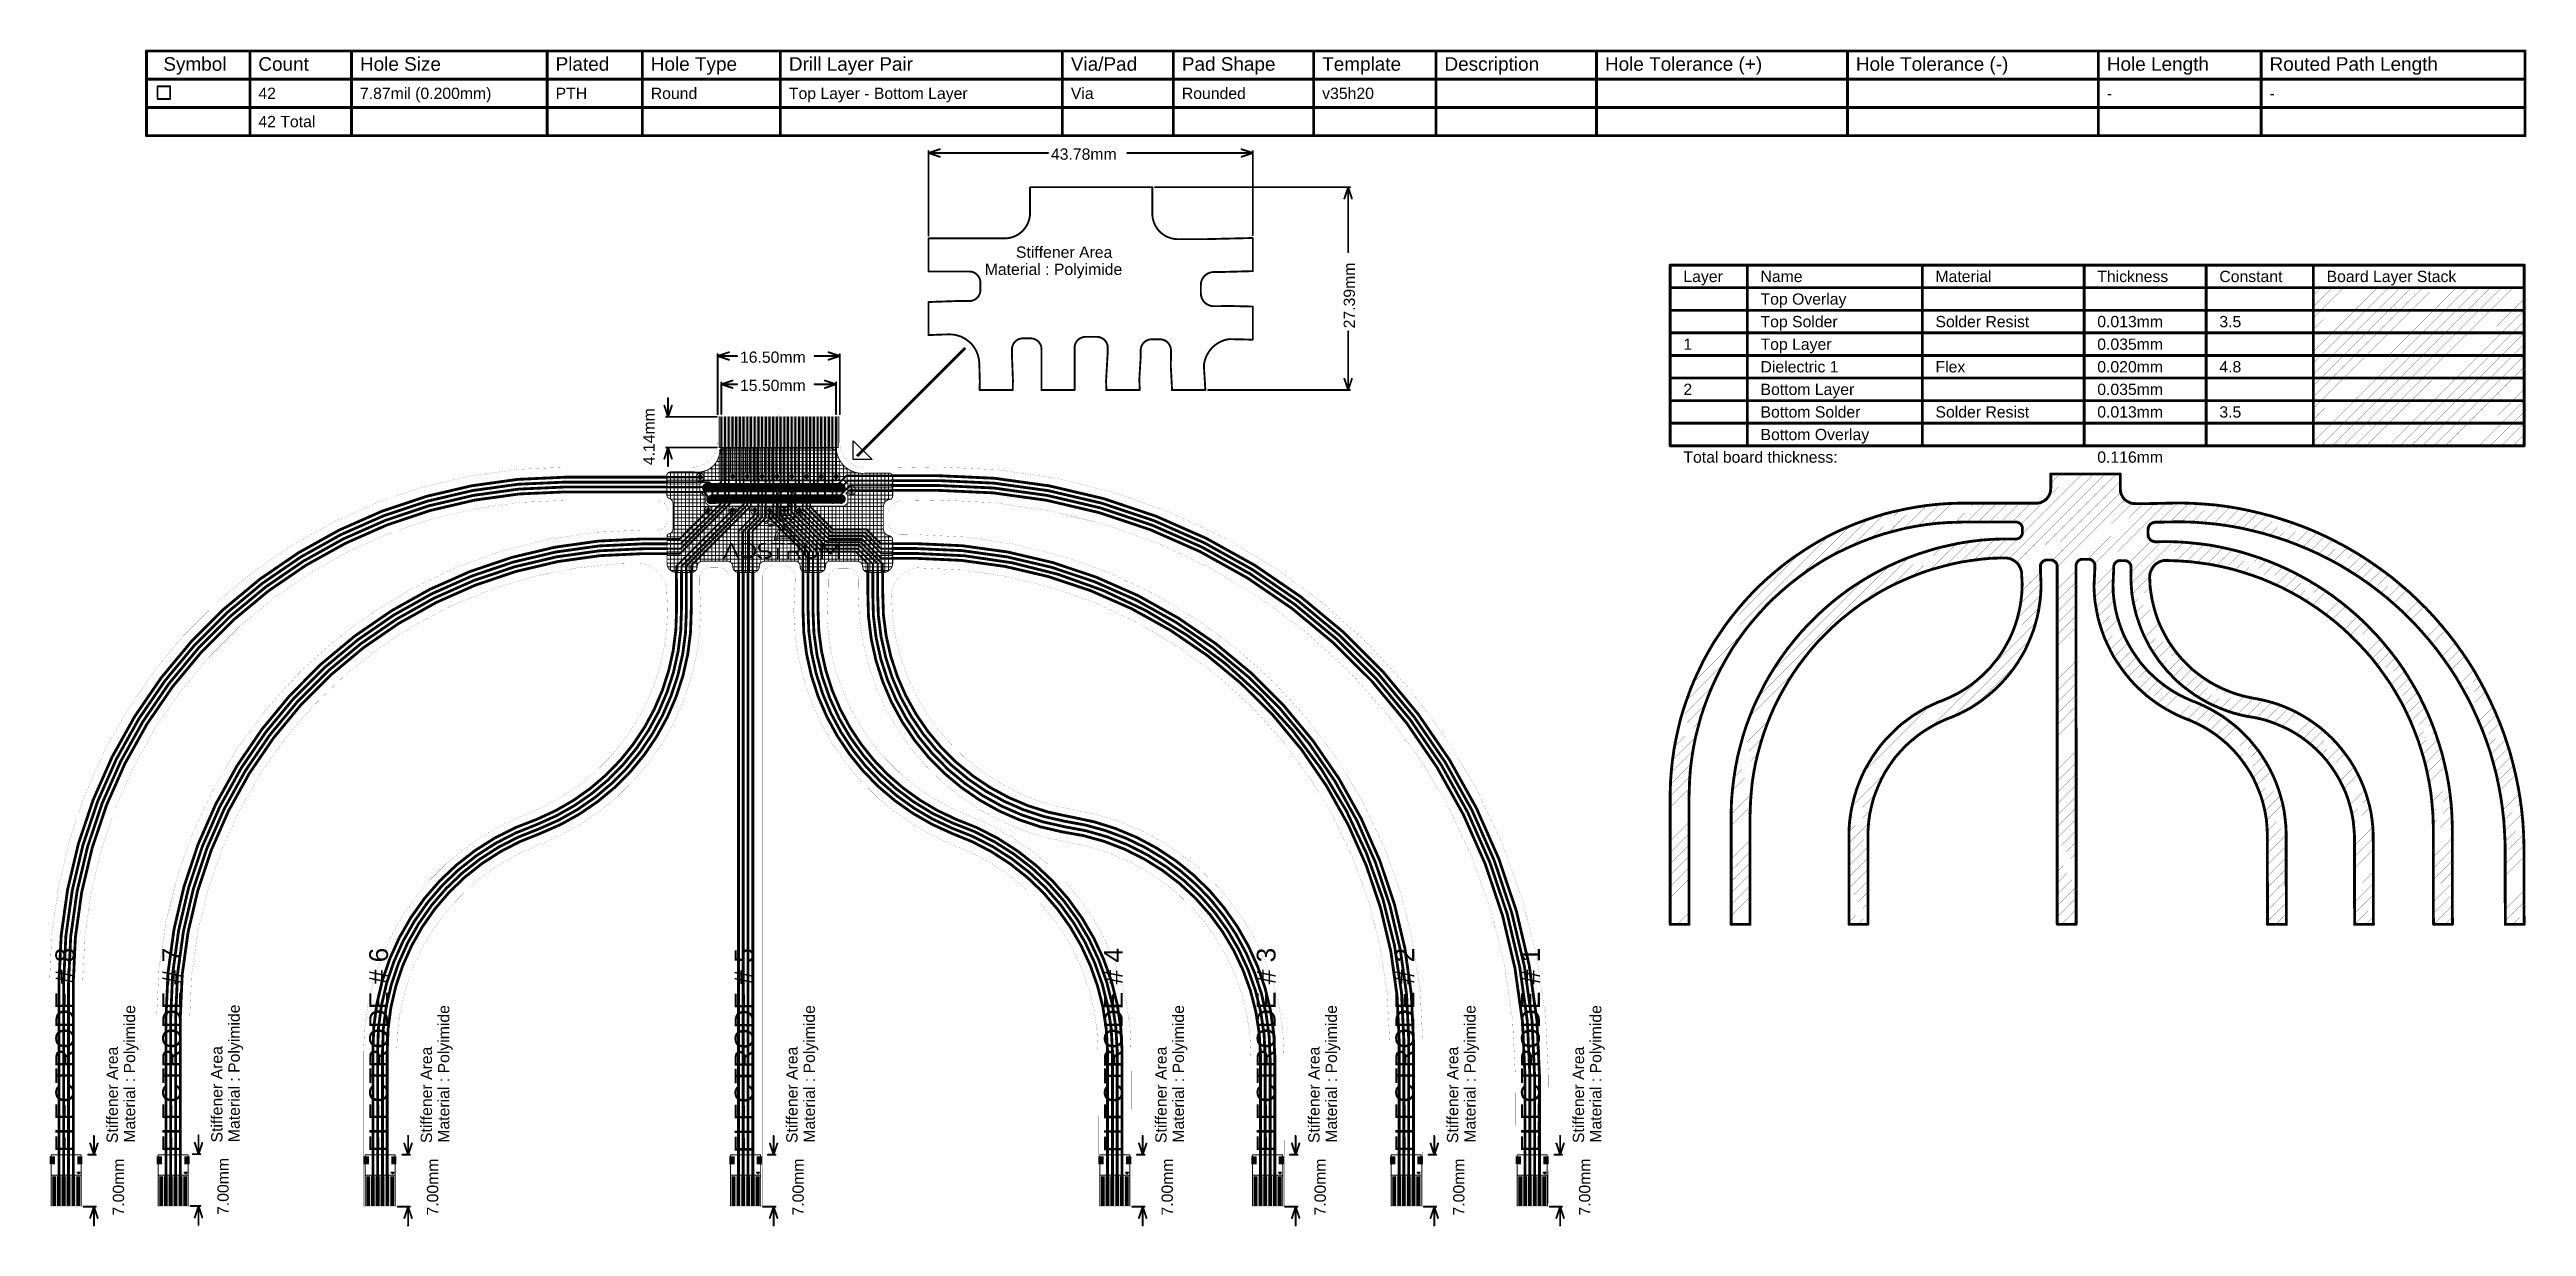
# Model space of a CAD drawing. Header units: millimetres. Extents: x 0 to 13.2, y -0.1 to 6.1.
import ezdxf

# ---------------------------------------------------------------- set-up
doc = ezdxf.new("R2010")
doc.units = ezdxf.units.MM
doc.header["$MEASUREMENT"] = 0
for name, color, linetype in [('BottomLayer', 5, 'Continuous'), ('BottomOverlay', 54, 'Continuous'), ('BottomPaste', 16, 'Continuous'), ('BottomSolder', 6, 'Continuous'), ('DrillDrawing', 1, 'Continuous'), ('Mechanical1', 6, 'Continuous'), ('Mechanical2', 216, 'Continuous'), ('Mechanical3', 76, 'Continuous'), ('TopLayer', 1, 'Continuous'), ('TopOverlay', 2, 'Continuous'), ('TopSolder', 216, 'Continuous'), ('ViaHoleLayer', 16, 'Continuous')]:
    doc.layers.add(name, color=color, linetype=linetype)
doc.styles.add('Arial', font='', dxfattribs={"height": 0.2})
doc.styles.get('Arial').set_extended_font_data('Arial')

msp = doc.modelspace()

# ---------------------------------------------------------------- texts
at = {"layer": 'DrillDrawing', "style": 'Arial'}
for s, height, p in [('Symbol', 0.072, (0.603, 6.036)), ('Count', 0.072, (1.108, 6.036)), ('Hole Size', 0.072, (1.648, 6.036)), ('Plated', 0.072, (2.688, 6.036)), ('Hole Type', 0.072, (3.194, 6.036)), ('Drill Layer Pair', 0.072, (3.928, 6.036)), ('Via/Pad', 0.072, (5.427, 6.036)), ('Pad Shape', 0.072, (6.017, 6.036)), ('Template', 0.072, (6.763, 6.036)), ('Description', 0.072, (7.413, 6.036)), ('Hole Tolerance (+)', 0.072, (8.266, 6.036)), ('Hole Tolerance (-)', 0.072, (9.6, 6.036)), ('Hole Length', 0.072, (10.934, 6.036)), ('Routed Path Length', 0.072, (11.799, 6.036)), ('42', 0.06, (1.108, 5.886)), ('7.87mil (0.200mm)', 0.06, (1.648, 5.886)), ('PTH', 0.06, (2.688, 5.886)), ('Round', 0.06, (3.194, 5.886)), ('Top Layer - Bottom Layer', 0.06, (3.928, 5.886)), ('Via', 0.06, (5.427, 5.886)), ('Rounded', 0.06, (6.017, 5.886)), ('v35h20', 0.06, (6.763, 5.886)), ('42 Total', 0.06, (1.108, 5.736)), ('-', 0.06, (10.934, 5.886)), ('-', 0.06, (11.799, 5.886))]:
    msp.add_text(s, height=height, dxfattribs=at).set_placement(p)
at = {"layer": 'Mechanical1', "style": 'Arial'}
for s, p in [('16.50mm', (3.668, 4.484)), ('15.50mm', (3.668, 4.334))]:
    msp.add_text(s, height=0.06, dxfattribs=at).set_placement(p)
msp.add_text('4.14mm', height=0.06, rotation=90, dxfattribs=at).set_placement((3.214, 3.94))
at = {"layer": 'Mechanical3', "style": 'Arial'}
for s, p in [('43.78mm', (5.321, 5.563)), ('Material : Polyimide', (4.969, 4.951)), ('Stiffener Area', (5.135, 5.042)), ('Layer', (8.683, 4.913)), ('Name', (9.093, 4.913)), ('Material', (10.023, 4.913)), ('Thickness', (10.883, 4.913)), ('Constant', (11.532, 4.913)), ('Board Layer Stack', (12.102, 4.913)), ('Top Overlay', (9.093, 4.793)), ('1', (8.683, 4.553)), ('Top Solder', (9.093, 4.673)), ('Top Layer', (9.093, 4.553)), ('Solder Resist', (10.023, 4.673)), ('0.013mm', (10.883, 4.673)), ('0.035mm', (10.883, 4.553)), ('3.5', (11.532, 4.673)), ('Dielectric 1', (9.093, 4.433)), ('Flex', (10.023, 4.433)), ('0.020mm', (10.883, 4.433)), ('4.8', (11.532, 4.433)), ('2', (8.683, 4.313)), ('Bottom Layer', (9.093, 4.313)), ('0.035mm', (10.883, 4.313)), ('Bottom Solder', (9.093, 4.193)), ('Solder Resist', (10.023, 4.193)), ('0.013mm', (10.883, 4.193)), ('3.5', (11.532, 4.193)), ('Bottom Overlay', (9.093, 4.073)), ('Total board thickness:', (8.683, 3.953)), ('0.116mm', (10.883, 3.953))]:
    msp.add_text(s, height=0.06, dxfattribs=at).set_placement(p)
for s, p in [('27.39mm', (6.937, 4.667)), ('Material : Polyimide', (0.453, 0.34)), ('Material : Polyimide', (1.009, 0.343)), ('Material : Polyimide', (2.123, 0.34)), ('Material : Polyimide', (4.066, 0.34)), ('Material : Polyimide', (6.028, 0.34)), ('Material : Polyimide', (6.841, 0.34)), ('Material : Polyimide', (7.578, 0.34)), ('Material : Polyimide', (8.247, 0.34)), ('Stiffener Area', (0.361, 0.338)), ('Stiffener Area', (0.917, 0.341)), ('Stiffener Area', (2.031, 0.338)), ('Stiffener Area', (3.974, 0.338)), ('Stiffener Area', (5.936, 0.338)), ('Stiffener Area', (6.749, 0.338)), ('Stiffener Area', (7.486, 0.338)), ('Stiffener Area', (8.155, 0.338)), ('7.00mm', (0.394, -0.047)), ('7.00mm', (0.95, -0.044)), ('7.00mm', (2.064, -0.047)), ('7.00mm', (4.007, -0.047)), ('7.00mm', (5.969, -0.047)), ('7.00mm', (6.782, -0.047)), ('7.00mm', (7.519, -0.047)), ('7.00mm', (8.188, -0.047))]:
    msp.add_text(s, height=0.06, rotation=90, dxfattribs=at).set_placement(p)
at = {"layer": 'TopOverlay', "style": 'Arial'}
for s, p in [('ELECTRODE # 8', (0.129, 0.289)), ('ELECTRODE # 7', (0.697, 0.289)), ('ELECTRODE # 6', (1.797, 0.289)), ('ELECTRODE # 5', (3.74, 0.287)), ('ELECTRODE # 4', (5.703, 0.288)), ('ELECTRODE # 3', (6.515, 0.289)), ('ELECTRODE # 2', (7.252, 0.289)), ('ELECTRODE # 1', (7.92, 0.289))]:
    msp.add_text(s, height=0.1, rotation=90, dxfattribs=at).set_placement(p)

# ---------------------------------------------------------------- blocks, each defined once
blk = doc.blocks.new('6_PIN_RIBBON_PADS_0_65MM_PITCH_B_1')
at = {"layer": 'BottomLayer'}
for points in [[(-0.054, -0.079), (-0.074, -0.079), (-0.074, 0.079), (-0.054, 0.079)], [(-0.029, -0.079), (-0.048, -0.079), (-0.048, 0.079), (-0.029, 0.079)], [(-0.003, -0.079), (-0.023, -0.079), (-0.023, 0.079), (-0.003, 0.079)], [(0.023, -0.079), (0.003, -0.079), (0.003, 0.079), (0.023, 0.079)], [(0.048, -0.079), (0.029, -0.079), (0.029, 0.079), (0.048, 0.079)], [(0.074, -0.079), (0.054, -0.079), (0.054, 0.079), (0.074, 0.079)]]:
    blk.add_hatch(color=5, dxfattribs=at).paths.add_polyline_path(points)
at = {"layer": 'BottomPaste'}
for points in [[(-0.054, -0.079), (-0.074, -0.079), (-0.074, 0.079), (-0.054, 0.079)], [(-0.029, -0.079), (-0.048, -0.079), (-0.048, 0.079), (-0.029, 0.079)], [(-0.003, -0.079), (-0.023, -0.079), (-0.023, 0.079), (-0.003, 0.079)], [(0.023, -0.079), (0.003, -0.079), (0.003, 0.079), (0.023, 0.079)], [(0.048, -0.079), (0.029, -0.079), (0.029, 0.079), (0.048, 0.079)], [(0.074, -0.079), (0.054, -0.079), (0.054, 0.079), (0.074, 0.079)]]:
    blk.add_hatch(color=16, dxfattribs=at).paths.add_polyline_path(points)
at = {"layer": 'BottomSolder'}
for points in [[(-0.05, -0.083), (-0.078, -0.083), (-0.078, 0.083), (-0.05, 0.083)], [(-0.025, -0.083), (-0.052, -0.083), (-0.052, 0.083), (-0.025, 0.083)], [(0.001, -0.083), (-0.027, -0.083), (-0.027, 0.083), (0.001, 0.083)], [(0.027, -0.083), (-0.001, -0.083), (-0.001, 0.083), (0.027, 0.083)], [(0.052, -0.083), (0.025, -0.083), (0.025, 0.083), (0.052, 0.083)], [(0.078, -0.083), (0.05, -0.083), (0.05, 0.083), (0.078, 0.083)]]:
    blk.add_hatch(color=6, dxfattribs=at).paths.add_polyline_path(points)
at = {"layer": 'BottomOverlay'}
for points, const_width in [([(-0.08, -0.079), (-0.08, 0.084)], 0.005), ([(-0.08, 0.084), (0.08, 0.084)], 0.005), ([(0.059, 0.099), (0.073, 0.099)], 0.00787), ([(0.059, 0.099), (0.066, 0.092)], 0.00787), ([(0.067, 0.092), (0.073, 0.099)], 0.00787), ([(0.08, -0.079), (0.08, 0.084)], 0.005)]:
    blk.add_lwpolyline(points, dxfattribs=dict(at, const_width=const_width))
for points, const_width in [([(-0.081, 0.084, 1), (-0.078, 0.084, 1)], 0.0025), ([(-0.081, 0.084, 1), (-0.078, 0.084, 1)], 0.0025), ([(0.057, 0.099, 1), (0.06, 0.099, 1)], 0.00394), ([(0.057, 0.099, 1), (0.06, 0.099, 1)], 0.00394), ([(0.064, 0.092, 1), (0.067, 0.092, 1)], 0.00394), ([(0.065, 0.092, 1), (0.068, 0.092, 1)], 0.00394), ([(0.072, 0.099, 1), (0.075, 0.099, 1)], 0.00394), ([(0.072, 0.099, 1), (0.075, 0.099, 1)], 0.00394), ([(0.078, 0.084, 1), (0.081, 0.084, 1)], 0.0025), ([(0.078, 0.084, 1), (0.081, 0.084, 1)], 0.0025), ([(-0.081, -0.079, 1), (-0.078, -0.079, 1)], 0.0025), ([(0.078, -0.079, 1), (0.081, -0.079, 1)], 0.0025)]:
    blk.add_lwpolyline(points, format="xyb", close=True, dxfattribs=dict(at, const_width=const_width))
blk = doc.blocks.new('6_PIN_RIBBON_PADS_0_65MM_PITCH_B_2')
at = {"layer": 'BottomLayer'}
for points in [[(-0.054, -0.079), (-0.074, -0.079), (-0.074, 0.079), (-0.054, 0.079)], [(-0.029, -0.079), (-0.048, -0.079), (-0.048, 0.079), (-0.029, 0.079)], [(-0.003, -0.079), (-0.023, -0.079), (-0.023, 0.079), (-0.003, 0.079)], [(0.023, -0.079), (0.003, -0.079), (0.003, 0.079), (0.023, 0.079)], [(0.048, -0.079), (0.029, -0.079), (0.029, 0.079), (0.048, 0.079)], [(0.074, -0.079), (0.054, -0.079), (0.054, 0.079), (0.074, 0.079)]]:
    blk.add_hatch(color=5, dxfattribs=at).paths.add_polyline_path(points)
at = {"layer": 'BottomPaste'}
for points in [[(-0.054, -0.079), (-0.074, -0.079), (-0.074, 0.079), (-0.054, 0.079)], [(-0.029, -0.079), (-0.048, -0.079), (-0.048, 0.079), (-0.029, 0.079)], [(-0.003, -0.079), (-0.023, -0.079), (-0.023, 0.079), (-0.003, 0.079)], [(0.023, -0.079), (0.003, -0.079), (0.003, 0.079), (0.023, 0.079)], [(0.048, -0.079), (0.029, -0.079), (0.029, 0.079), (0.048, 0.079)], [(0.074, -0.079), (0.054, -0.079), (0.054, 0.079), (0.074, 0.079)]]:
    blk.add_hatch(color=16, dxfattribs=at).paths.add_polyline_path(points)
at = {"layer": 'BottomSolder'}
for points in [[(-0.05, -0.083), (-0.078, -0.083), (-0.078, 0.083), (-0.05, 0.083)], [(-0.025, -0.083), (-0.052, -0.083), (-0.052, 0.083), (-0.025, 0.083)], [(0.001, -0.083), (-0.027, -0.083), (-0.027, 0.083), (0.001, 0.083)], [(0.027, -0.083), (-0.001, -0.083), (-0.001, 0.083), (0.027, 0.083)], [(0.052, -0.083), (0.025, -0.083), (0.025, 0.083), (0.052, 0.083)], [(0.078, -0.083), (0.05, -0.083), (0.05, 0.083), (0.078, 0.083)]]:
    blk.add_hatch(color=6, dxfattribs=at).paths.add_polyline_path(points)
at = {"layer": 'BottomOverlay'}
for points, const_width in [([(-0.08, 0.084), (0.08, 0.084)], 0.005), ([(-0.08, -0.079), (-0.08, 0.084)], 0.005), ([(0.059, 0.099), (0.066, 0.092)], 0.00787), ([(0.059, 0.099), (0.073, 0.099)], 0.00787), ([(0.067, 0.092), (0.073, 0.099)], 0.00787), ([(0.08, -0.079), (0.08, 0.084)], 0.005)]:
    blk.add_lwpolyline(points, dxfattribs=dict(at, const_width=const_width))
for points, const_width in [([(-0.081, 0.084, 1), (-0.078, 0.084, 1)], 0.0025), ([(-0.081, 0.084, 1), (-0.078, 0.084, 1)], 0.0025), ([(0.057, 0.099, 1), (0.06, 0.099, 1)], 0.00394), ([(0.057, 0.099, 1), (0.06, 0.099, 1)], 0.00394), ([(0.064, 0.092, 1), (0.067, 0.092, 1)], 0.00394), ([(0.065, 0.092, 1), (0.068, 0.092, 1)], 0.00394), ([(0.072, 0.099, 1), (0.075, 0.099, 1)], 0.00394), ([(0.072, 0.099, 1), (0.075, 0.099, 1)], 0.00394), ([(0.078, 0.084, 1), (0.081, 0.084, 1)], 0.0025), ([(0.078, 0.084, 1), (0.081, 0.084, 1)], 0.0025), ([(-0.081, -0.079, 1), (-0.078, -0.079, 1)], 0.0025), ([(0.078, -0.079, 1), (0.081, -0.079, 1)], 0.0025)]:
    blk.add_lwpolyline(points, format="xyb", close=True, dxfattribs=dict(at, const_width=const_width))
blk = doc.blocks.new('6_PIN_RIBBON_PADS_0_65MM_PITCH_B_3')
at = {"layer": 'BottomLayer'}
for points in [[(-0.054, -0.079), (-0.074, -0.079), (-0.074, 0.079), (-0.054, 0.079)], [(-0.029, -0.079), (-0.048, -0.079), (-0.048, 0.079), (-0.029, 0.079)], [(-0.003, -0.079), (-0.023, -0.079), (-0.023, 0.079), (-0.003, 0.079)], [(0.023, -0.079), (0.003, -0.079), (0.003, 0.079), (0.023, 0.079)], [(0.048, -0.079), (0.029, -0.079), (0.029, 0.079), (0.048, 0.079)], [(0.074, -0.079), (0.054, -0.079), (0.054, 0.079), (0.074, 0.079)]]:
    blk.add_hatch(color=5, dxfattribs=at).paths.add_polyline_path(points)
at = {"layer": 'BottomPaste'}
for points in [[(-0.054, -0.079), (-0.074, -0.079), (-0.074, 0.079), (-0.054, 0.079)], [(-0.029, -0.079), (-0.048, -0.079), (-0.048, 0.079), (-0.029, 0.079)], [(-0.003, -0.079), (-0.023, -0.079), (-0.023, 0.079), (-0.003, 0.079)], [(0.023, -0.079), (0.003, -0.079), (0.003, 0.079), (0.023, 0.079)], [(0.048, -0.079), (0.029, -0.079), (0.029, 0.079), (0.048, 0.079)], [(0.074, -0.079), (0.054, -0.079), (0.054, 0.079), (0.074, 0.079)]]:
    blk.add_hatch(color=16, dxfattribs=at).paths.add_polyline_path(points)
at = {"layer": 'BottomSolder'}
for points in [[(-0.05, -0.083), (-0.078, -0.083), (-0.078, 0.083), (-0.05, 0.083)], [(-0.025, -0.083), (-0.052, -0.083), (-0.052, 0.083), (-0.025, 0.083)], [(0.001, -0.083), (-0.027, -0.083), (-0.027, 0.083), (0.001, 0.083)], [(0.027, -0.083), (-0.001, -0.083), (-0.001, 0.083), (0.027, 0.083)], [(0.052, -0.083), (0.025, -0.083), (0.025, 0.083), (0.052, 0.083)], [(0.078, -0.083), (0.05, -0.083), (0.05, 0.083), (0.078, 0.083)]]:
    blk.add_hatch(color=6, dxfattribs=at).paths.add_polyline_path(points)
at = {"layer": 'BottomOverlay'}
for points, const_width in [([(-0.08, -0.079), (-0.08, 0.084)], 0.005), ([(-0.08, 0.084), (0.08, 0.084)], 0.005), ([(0.059, 0.099), (0.073, 0.099)], 0.00787), ([(0.059, 0.099), (0.066, 0.092)], 0.00787), ([(0.067, 0.092), (0.073, 0.099)], 0.00787), ([(0.08, -0.079), (0.08, 0.084)], 0.005)]:
    blk.add_lwpolyline(points, dxfattribs=dict(at, const_width=const_width))
for points, const_width in [([(-0.081, 0.084, 1), (-0.078, 0.084, 1)], 0.0025), ([(-0.081, 0.084, 1), (-0.078, 0.084, 1)], 0.0025), ([(0.057, 0.099, 1), (0.06, 0.099, 1)], 0.00394), ([(0.057, 0.099, 1), (0.06, 0.099, 1)], 0.00394), ([(0.064, 0.092, 1), (0.067, 0.092, 1)], 0.00394), ([(0.065, 0.092, 1), (0.068, 0.092, 1)], 0.00394), ([(0.072, 0.099, 1), (0.075, 0.099, 1)], 0.00394), ([(0.072, 0.099, 1), (0.075, 0.099, 1)], 0.00394), ([(0.078, 0.084, 1), (0.081, 0.084, 1)], 0.0025), ([(0.078, 0.084, 1), (0.081, 0.084, 1)], 0.0025), ([(-0.081, -0.079, 1), (-0.078, -0.079, 1)], 0.0025), ([(0.078, -0.079, 1), (0.081, -0.079, 1)], 0.0025)]:
    blk.add_lwpolyline(points, format="xyb", close=True, dxfattribs=dict(at, const_width=const_width))
blk = doc.blocks.new('6_PIN_RIBBON_PADS_0_65MM_PITCH_B_4')
at = {"layer": 'BottomLayer'}
for points in [[(-0.054, -0.079), (-0.074, -0.079), (-0.074, 0.079), (-0.054, 0.079)], [(-0.029, -0.079), (-0.048, -0.079), (-0.048, 0.079), (-0.029, 0.079)], [(-0.003, -0.079), (-0.023, -0.079), (-0.023, 0.079), (-0.003, 0.079)], [(0.023, -0.079), (0.003, -0.079), (0.003, 0.079), (0.023, 0.079)], [(0.048, -0.079), (0.029, -0.079), (0.029, 0.079), (0.048, 0.079)], [(0.074, -0.079), (0.054, -0.079), (0.054, 0.079), (0.074, 0.079)]]:
    blk.add_hatch(color=5, dxfattribs=at).paths.add_polyline_path(points)
at = {"layer": 'BottomPaste'}
for points in [[(-0.054, -0.079), (-0.074, -0.079), (-0.074, 0.079), (-0.054, 0.079)], [(-0.029, -0.079), (-0.048, -0.079), (-0.048, 0.079), (-0.029, 0.079)], [(-0.003, -0.079), (-0.023, -0.079), (-0.023, 0.079), (-0.003, 0.079)], [(0.023, -0.079), (0.003, -0.079), (0.003, 0.079), (0.023, 0.079)], [(0.048, -0.079), (0.029, -0.079), (0.029, 0.079), (0.048, 0.079)], [(0.074, -0.079), (0.054, -0.079), (0.054, 0.079), (0.074, 0.079)]]:
    blk.add_hatch(color=16, dxfattribs=at).paths.add_polyline_path(points)
at = {"layer": 'BottomSolder'}
for points in [[(-0.05, -0.083), (-0.078, -0.083), (-0.078, 0.083), (-0.05, 0.083)], [(-0.025, -0.083), (-0.052, -0.083), (-0.052, 0.083), (-0.025, 0.083)], [(0.001, -0.083), (-0.027, -0.083), (-0.027, 0.083), (0.001, 0.083)], [(0.027, -0.083), (-0.001, -0.083), (-0.001, 0.083), (0.027, 0.083)], [(0.052, -0.083), (0.025, -0.083), (0.025, 0.083), (0.052, 0.083)], [(0.078, -0.083), (0.05, -0.083), (0.05, 0.083), (0.078, 0.083)]]:
    blk.add_hatch(color=6, dxfattribs=at).paths.add_polyline_path(points)
at = {"layer": 'BottomOverlay'}
for points, const_width in [([(-0.08, 0.084), (0.08, 0.084)], 0.005), ([(-0.08, -0.079), (-0.08, 0.084)], 0.005), ([(0.059, 0.099), (0.066, 0.092)], 0.00787), ([(0.059, 0.099), (0.073, 0.099)], 0.00787), ([(0.067, 0.092), (0.073, 0.099)], 0.00787), ([(0.08, -0.079), (0.08, 0.084)], 0.005)]:
    blk.add_lwpolyline(points, dxfattribs=dict(at, const_width=const_width))
for points, const_width in [([(-0.081, 0.084, 1), (-0.078, 0.084, 1)], 0.0025), ([(-0.081, 0.084, 1), (-0.078, 0.084, 1)], 0.0025), ([(0.057, 0.099, 1), (0.06, 0.099, 1)], 0.00394), ([(0.057, 0.099, 1), (0.06, 0.099, 1)], 0.00394), ([(0.064, 0.092, 1), (0.067, 0.092, 1)], 0.00394), ([(0.065, 0.092, 1), (0.068, 0.092, 1)], 0.00394), ([(0.072, 0.099, 1), (0.075, 0.099, 1)], 0.00394), ([(0.072, 0.099, 1), (0.075, 0.099, 1)], 0.00394), ([(0.078, 0.084, 1), (0.081, 0.084, 1)], 0.0025), ([(0.078, 0.084, 1), (0.081, 0.084, 1)], 0.0025), ([(-0.081, -0.079, 1), (-0.078, -0.079, 1)], 0.0025), ([(0.078, -0.079, 1), (0.081, -0.079, 1)], 0.0025)]:
    blk.add_lwpolyline(points, format="xyb", close=True, dxfattribs=dict(at, const_width=const_width))
blk = doc.blocks.new('6_PIN_RIBBON_PADS_0_65MM_PITCH_B_5')
at = {"layer": 'BottomLayer'}
for points in [[(-0.054, -0.079), (-0.074, -0.079), (-0.074, 0.079), (-0.054, 0.079)], [(-0.029, -0.079), (-0.048, -0.079), (-0.048, 0.079), (-0.029, 0.079)], [(-0.003, -0.079), (-0.023, -0.079), (-0.023, 0.079), (-0.003, 0.079)], [(0.023, -0.079), (0.003, -0.079), (0.003, 0.079), (0.023, 0.079)], [(0.048, -0.079), (0.029, -0.079), (0.029, 0.079), (0.048, 0.079)], [(0.074, -0.079), (0.054, -0.079), (0.054, 0.079), (0.074, 0.079)]]:
    blk.add_hatch(color=5, dxfattribs=at).paths.add_polyline_path(points)
at = {"layer": 'BottomPaste'}
for points in [[(-0.054, -0.079), (-0.074, -0.079), (-0.074, 0.079), (-0.054, 0.079)], [(-0.029, -0.079), (-0.048, -0.079), (-0.048, 0.079), (-0.029, 0.079)], [(-0.003, -0.079), (-0.023, -0.079), (-0.023, 0.079), (-0.003, 0.079)], [(0.023, -0.079), (0.003, -0.079), (0.003, 0.079), (0.023, 0.079)], [(0.048, -0.079), (0.029, -0.079), (0.029, 0.079), (0.048, 0.079)], [(0.074, -0.079), (0.054, -0.079), (0.054, 0.079), (0.074, 0.079)]]:
    blk.add_hatch(color=16, dxfattribs=at).paths.add_polyline_path(points)
at = {"layer": 'BottomSolder'}
for points in [[(-0.05, -0.083), (-0.078, -0.083), (-0.078, 0.083), (-0.05, 0.083)], [(-0.025, -0.083), (-0.052, -0.083), (-0.052, 0.083), (-0.025, 0.083)], [(0.001, -0.083), (-0.027, -0.083), (-0.027, 0.083), (0.001, 0.083)], [(0.027, -0.083), (-0.001, -0.083), (-0.001, 0.083), (0.027, 0.083)], [(0.052, -0.083), (0.025, -0.083), (0.025, 0.083), (0.052, 0.083)], [(0.078, -0.083), (0.05, -0.083), (0.05, 0.083), (0.078, 0.083)]]:
    blk.add_hatch(color=6, dxfattribs=at).paths.add_polyline_path(points)
at = {"layer": 'BottomOverlay'}
for points, const_width in [([(-0.08, -0.079), (-0.08, 0.084)], 0.005), ([(-0.08, 0.084), (0.08, 0.084)], 0.005), ([(0.059, 0.099), (0.073, 0.099)], 0.00787), ([(0.059, 0.099), (0.066, 0.092)], 0.00787), ([(0.067, 0.092), (0.073, 0.099)], 0.00787), ([(0.08, -0.079), (0.08, 0.084)], 0.005)]:
    blk.add_lwpolyline(points, dxfattribs=dict(at, const_width=const_width))
for points, const_width in [([(-0.081, 0.084, 1), (-0.078, 0.084, 1)], 0.0025), ([(-0.081, 0.084, 1), (-0.078, 0.084, 1)], 0.0025), ([(0.057, 0.099, 1), (0.06, 0.099, 1)], 0.00394), ([(0.057, 0.099, 1), (0.06, 0.099, 1)], 0.00394), ([(0.064, 0.092, 1), (0.067, 0.092, 1)], 0.00394), ([(0.065, 0.092, 1), (0.068, 0.092, 1)], 0.00394), ([(0.072, 0.099, 1), (0.075, 0.099, 1)], 0.00394), ([(0.072, 0.099, 1), (0.075, 0.099, 1)], 0.00394), ([(0.078, 0.084, 1), (0.081, 0.084, 1)], 0.0025), ([(0.078, 0.084, 1), (0.081, 0.084, 1)], 0.0025), ([(-0.081, -0.079, 1), (-0.078, -0.079, 1)], 0.0025), ([(0.078, -0.079, 1), (0.081, -0.079, 1)], 0.0025)]:
    blk.add_lwpolyline(points, format="xyb", close=True, dxfattribs=dict(at, const_width=const_width))
blk = doc.blocks.new('6_PIN_RIBBON_PADS_0_65MM_PITCH_B_6')
at = {"layer": 'BottomLayer'}
for points in [[(-0.054, -0.079), (-0.074, -0.079), (-0.074, 0.079), (-0.054, 0.079)], [(-0.029, -0.079), (-0.048, -0.079), (-0.048, 0.079), (-0.029, 0.079)], [(-0.003, -0.079), (-0.023, -0.079), (-0.023, 0.079), (-0.003, 0.079)], [(0.023, -0.079), (0.003, -0.079), (0.003, 0.079), (0.023, 0.079)], [(0.048, -0.079), (0.029, -0.079), (0.029, 0.079), (0.048, 0.079)], [(0.074, -0.079), (0.054, -0.079), (0.054, 0.079), (0.074, 0.079)]]:
    blk.add_hatch(color=5, dxfattribs=at).paths.add_polyline_path(points)
at = {"layer": 'BottomPaste'}
for points in [[(-0.054, -0.079), (-0.074, -0.079), (-0.074, 0.079), (-0.054, 0.079)], [(-0.029, -0.079), (-0.048, -0.079), (-0.048, 0.079), (-0.029, 0.079)], [(-0.003, -0.079), (-0.023, -0.079), (-0.023, 0.079), (-0.003, 0.079)], [(0.023, -0.079), (0.003, -0.079), (0.003, 0.079), (0.023, 0.079)], [(0.048, -0.079), (0.029, -0.079), (0.029, 0.079), (0.048, 0.079)], [(0.074, -0.079), (0.054, -0.079), (0.054, 0.079), (0.074, 0.079)]]:
    blk.add_hatch(color=16, dxfattribs=at).paths.add_polyline_path(points)
at = {"layer": 'BottomSolder'}
for points in [[(-0.05, -0.083), (-0.078, -0.083), (-0.078, 0.083), (-0.05, 0.083)], [(-0.025, -0.083), (-0.052, -0.083), (-0.052, 0.083), (-0.025, 0.083)], [(0.001, -0.083), (-0.027, -0.083), (-0.027, 0.083), (0.001, 0.083)], [(0.027, -0.083), (-0.001, -0.083), (-0.001, 0.083), (0.027, 0.083)], [(0.052, -0.083), (0.025, -0.083), (0.025, 0.083), (0.052, 0.083)], [(0.078, -0.083), (0.05, -0.083), (0.05, 0.083), (0.078, 0.083)]]:
    blk.add_hatch(color=6, dxfattribs=at).paths.add_polyline_path(points)
at = {"layer": 'BottomOverlay'}
for points, const_width in [([(-0.08, 0.084), (0.08, 0.084)], 0.005), ([(-0.08, -0.079), (-0.08, 0.084)], 0.005), ([(0.059, 0.099), (0.066, 0.092)], 0.00787), ([(0.059, 0.099), (0.073, 0.099)], 0.00787), ([(0.067, 0.092), (0.073, 0.099)], 0.00787), ([(0.08, -0.079), (0.08, 0.084)], 0.005)]:
    blk.add_lwpolyline(points, dxfattribs=dict(at, const_width=const_width))
for points, const_width in [([(-0.081, 0.084, 1), (-0.078, 0.084, 1)], 0.0025), ([(-0.081, 0.084, 1), (-0.078, 0.084, 1)], 0.0025), ([(0.057, 0.099, 1), (0.06, 0.099, 1)], 0.00394), ([(0.057, 0.099, 1), (0.06, 0.099, 1)], 0.00394), ([(0.064, 0.092, 1), (0.067, 0.092, 1)], 0.00394), ([(0.065, 0.092, 1), (0.068, 0.092, 1)], 0.00394), ([(0.072, 0.099, 1), (0.075, 0.099, 1)], 0.00394), ([(0.072, 0.099, 1), (0.075, 0.099, 1)], 0.00394), ([(0.078, 0.084, 1), (0.081, 0.084, 1)], 0.0025), ([(0.078, 0.084, 1), (0.081, 0.084, 1)], 0.0025), ([(-0.081, -0.079, 1), (-0.078, -0.079, 1)], 0.0025), ([(0.078, -0.079, 1), (0.081, -0.079, 1)], 0.0025)]:
    blk.add_lwpolyline(points, format="xyb", close=True, dxfattribs=dict(at, const_width=const_width))
blk = doc.blocks.new('6_PIN_RIBBON_PADS_0_65MM_PITCH_B_7')
at = {"layer": 'BottomLayer'}
for points in [[(-0.054, -0.079), (-0.074, -0.079), (-0.074, 0.079), (-0.054, 0.079)], [(-0.029, -0.079), (-0.048, -0.079), (-0.048, 0.079), (-0.029, 0.079)], [(-0.003, -0.079), (-0.023, -0.079), (-0.023, 0.079), (-0.003, 0.079)], [(0.023, -0.079), (0.003, -0.079), (0.003, 0.079), (0.023, 0.079)], [(0.048, -0.079), (0.029, -0.079), (0.029, 0.079), (0.048, 0.079)], [(0.074, -0.079), (0.054, -0.079), (0.054, 0.079), (0.074, 0.079)]]:
    blk.add_hatch(color=5, dxfattribs=at).paths.add_polyline_path(points)
at = {"layer": 'BottomPaste'}
for points in [[(-0.054, -0.079), (-0.074, -0.079), (-0.074, 0.079), (-0.054, 0.079)], [(-0.029, -0.079), (-0.048, -0.079), (-0.048, 0.079), (-0.029, 0.079)], [(-0.003, -0.079), (-0.023, -0.079), (-0.023, 0.079), (-0.003, 0.079)], [(0.023, -0.079), (0.003, -0.079), (0.003, 0.079), (0.023, 0.079)], [(0.048, -0.079), (0.029, -0.079), (0.029, 0.079), (0.048, 0.079)], [(0.074, -0.079), (0.054, -0.079), (0.054, 0.079), (0.074, 0.079)]]:
    blk.add_hatch(color=16, dxfattribs=at).paths.add_polyline_path(points)
at = {"layer": 'BottomSolder'}
for points in [[(-0.05, -0.083), (-0.078, -0.083), (-0.078, 0.083), (-0.05, 0.083)], [(-0.025, -0.083), (-0.052, -0.083), (-0.052, 0.083), (-0.025, 0.083)], [(0.001, -0.083), (-0.027, -0.083), (-0.027, 0.083), (0.001, 0.083)], [(0.027, -0.083), (-0.001, -0.083), (-0.001, 0.083), (0.027, 0.083)], [(0.052, -0.083), (0.025, -0.083), (0.025, 0.083), (0.052, 0.083)], [(0.078, -0.083), (0.05, -0.083), (0.05, 0.083), (0.078, 0.083)]]:
    blk.add_hatch(color=6, dxfattribs=at).paths.add_polyline_path(points)
at = {"layer": 'BottomOverlay'}
for points, const_width in [([(-0.08, -0.079), (-0.08, 0.084)], 0.005), ([(-0.08, 0.084), (0.08, 0.084)], 0.005), ([(0.059, 0.099), (0.073, 0.099)], 0.00787), ([(0.059, 0.099), (0.066, 0.092)], 0.00787), ([(0.067, 0.092), (0.073, 0.099)], 0.00787), ([(0.08, -0.079), (0.08, 0.084)], 0.005)]:
    blk.add_lwpolyline(points, dxfattribs=dict(at, const_width=const_width))
for points, const_width in [([(-0.081, 0.084, 1), (-0.078, 0.084, 1)], 0.0025), ([(-0.081, 0.084, 1), (-0.078, 0.084, 1)], 0.0025), ([(0.057, 0.099, 1), (0.06, 0.099, 1)], 0.00394), ([(0.057, 0.099, 1), (0.06, 0.099, 1)], 0.00394), ([(0.064, 0.092, 1), (0.067, 0.092, 1)], 0.00394), ([(0.065, 0.092, 1), (0.068, 0.092, 1)], 0.00394), ([(0.072, 0.099, 1), (0.075, 0.099, 1)], 0.00394), ([(0.072, 0.099, 1), (0.075, 0.099, 1)], 0.00394), ([(0.078, 0.084, 1), (0.081, 0.084, 1)], 0.0025), ([(0.078, 0.084, 1), (0.081, 0.084, 1)], 0.0025), ([(-0.081, -0.079, 1), (-0.078, -0.079, 1)], 0.0025), ([(0.078, -0.079, 1), (0.081, -0.079, 1)], 0.0025)]:
    blk.add_lwpolyline(points, format="xyb", close=True, dxfattribs=dict(at, const_width=const_width))
blk = doc.blocks.new('6_PIN_RIBBON_PADS_0_65MM_PITCH_B_8')
at = {"layer": 'BottomLayer'}
for points in [[(-0.054, -0.079), (-0.074, -0.079), (-0.074, 0.079), (-0.054, 0.079)], [(-0.029, -0.079), (-0.048, -0.079), (-0.048, 0.079), (-0.029, 0.079)], [(-0.003, -0.079), (-0.023, -0.079), (-0.023, 0.079), (-0.003, 0.079)], [(0.023, -0.079), (0.003, -0.079), (0.003, 0.079), (0.023, 0.079)], [(0.048, -0.079), (0.029, -0.079), (0.029, 0.079), (0.048, 0.079)], [(0.074, -0.079), (0.054, -0.079), (0.054, 0.079), (0.074, 0.079)]]:
    blk.add_hatch(color=5, dxfattribs=at).paths.add_polyline_path(points)
at = {"layer": 'BottomPaste'}
for points in [[(-0.054, -0.079), (-0.074, -0.079), (-0.074, 0.079), (-0.054, 0.079)], [(-0.029, -0.079), (-0.048, -0.079), (-0.048, 0.079), (-0.029, 0.079)], [(-0.003, -0.079), (-0.023, -0.079), (-0.023, 0.079), (-0.003, 0.079)], [(0.023, -0.079), (0.003, -0.079), (0.003, 0.079), (0.023, 0.079)], [(0.048, -0.079), (0.029, -0.079), (0.029, 0.079), (0.048, 0.079)], [(0.074, -0.079), (0.054, -0.079), (0.054, 0.079), (0.074, 0.079)]]:
    blk.add_hatch(color=16, dxfattribs=at).paths.add_polyline_path(points)
at = {"layer": 'BottomSolder'}
for points in [[(-0.05, -0.083), (-0.078, -0.083), (-0.078, 0.083), (-0.05, 0.083)], [(-0.025, -0.083), (-0.052, -0.083), (-0.052, 0.083), (-0.025, 0.083)], [(0.001, -0.083), (-0.027, -0.083), (-0.027, 0.083), (0.001, 0.083)], [(0.027, -0.083), (-0.001, -0.083), (-0.001, 0.083), (0.027, 0.083)], [(0.052, -0.083), (0.025, -0.083), (0.025, 0.083), (0.052, 0.083)], [(0.078, -0.083), (0.05, -0.083), (0.05, 0.083), (0.078, 0.083)]]:
    blk.add_hatch(color=6, dxfattribs=at).paths.add_polyline_path(points)
at = {"layer": 'BottomOverlay'}
for points, const_width in [([(-0.08, 0.084), (0.08, 0.084)], 0.005), ([(-0.08, -0.079), (-0.08, 0.084)], 0.005), ([(0.059, 0.099), (0.066, 0.092)], 0.00787), ([(0.059, 0.099), (0.073, 0.099)], 0.00787), ([(0.067, 0.092), (0.073, 0.099)], 0.00787), ([(0.08, -0.079), (0.08, 0.084)], 0.005)]:
    blk.add_lwpolyline(points, dxfattribs=dict(at, const_width=const_width))
for points, const_width in [([(-0.081, 0.084, 1), (-0.078, 0.084, 1)], 0.0025), ([(-0.081, 0.084, 1), (-0.078, 0.084, 1)], 0.0025), ([(0.057, 0.099, 1), (0.06, 0.099, 1)], 0.00394), ([(0.057, 0.099, 1), (0.06, 0.099, 1)], 0.00394), ([(0.064, 0.092, 1), (0.067, 0.092, 1)], 0.00394), ([(0.065, 0.092, 1), (0.068, 0.092, 1)], 0.00394), ([(0.072, 0.099, 1), (0.075, 0.099, 1)], 0.00394), ([(0.072, 0.099, 1), (0.075, 0.099, 1)], 0.00394), ([(0.078, 0.084, 1), (0.081, 0.084, 1)], 0.0025), ([(0.078, 0.084, 1), (0.081, 0.084, 1)], 0.0025), ([(-0.081, -0.079, 1), (-0.078, -0.079, 1)], 0.0025), ([(0.078, -0.079, 1), (0.081, -0.079, 1)], 0.0025)]:
    blk.add_lwpolyline(points, format="xyb", close=True, dxfattribs=dict(at, const_width=const_width))
blk = doc.blocks.new('32_____R______P_____B_9')
at = {"layer": 'BottomLayer'}
for points in [[(-0.299, -0.079), (-0.311, -0.079), (-0.311, 0.079), (-0.299, 0.079)], [(-0.28, -0.079), (-0.291, -0.079), (-0.291, 0.079), (-0.28, 0.079)], [(-0.26, -0.079), (-0.272, -0.079), (-0.272, 0.079), (-0.26, 0.079)], [(-0.24, -0.079), (-0.252, -0.079), (-0.252, 0.079), (-0.24, 0.079)], [(-0.22, -0.079), (-0.232, -0.079), (-0.232, 0.079), (-0.22, 0.079)], [(-0.201, -0.079), (-0.213, -0.079), (-0.213, 0.079), (-0.201, 0.079)], [(-0.181, -0.079), (-0.193, -0.079), (-0.193, 0.079), (-0.181, 0.079)], [(-0.161, -0.079), (-0.173, -0.079), (-0.173, 0.079), (-0.161, 0.079)], [(-0.142, -0.079), (-0.154, -0.079), (-0.154, 0.079), (-0.142, 0.079)], [(-0.122, -0.079), (-0.134, -0.079), (-0.134, 0.079), (-0.122, 0.079)], [(-0.102, -0.079), (-0.114, -0.079), (-0.114, 0.079), (-0.102, 0.079)], [(-0.083, -0.079), (-0.094, -0.079), (-0.094, 0.079), (-0.083, 0.079)], [(-0.063, -0.079), (-0.075, -0.079), (-0.075, 0.079), (-0.063, 0.079)], [(-0.043, -0.079), (-0.055, -0.079), (-0.055, 0.079), (-0.043, 0.079)], [(-0.024, -0.079), (-0.035, -0.079), (-0.035, 0.079), (-0.024, 0.079)], [(-0.004, -0.079), (-0.016, -0.079), (-0.016, 0.079), (-0.004, 0.079)], [(0.016, -0.079), (0.004, -0.079), (0.004, 0.079), (0.016, 0.079)], [(0.035, -0.079), (0.024, -0.079), (0.024, 0.079), (0.035, 0.079)], [(0.055, -0.079), (0.043, -0.079), (0.043, 0.079), (0.055, 0.079)], [(0.075, -0.079), (0.063, -0.079), (0.063, 0.079), (0.075, 0.079)], [(0.094, -0.079), (0.083, -0.079), (0.083, 0.079), (0.094, 0.079)], [(0.114, -0.079), (0.102, -0.079), (0.102, 0.079), (0.114, 0.079)], [(0.134, -0.079), (0.122, -0.079), (0.122, 0.079), (0.134, 0.079)], [(0.154, -0.079), (0.142, -0.079), (0.142, 0.079), (0.154, 0.079)], [(0.173, -0.079), (0.161, -0.079), (0.161, 0.079), (0.173, 0.079)], [(0.193, -0.079), (0.181, -0.079), (0.181, 0.079), (0.193, 0.079)], [(0.213, -0.079), (0.201, -0.079), (0.201, 0.079), (0.213, 0.079)], [(0.232, -0.079), (0.22, -0.079), (0.22, 0.079), (0.232, 0.079)], [(0.252, -0.079), (0.24, -0.079), (0.24, 0.079), (0.252, 0.079)], [(0.272, -0.079), (0.26, -0.079), (0.26, 0.079), (0.272, 0.079)], [(0.291, -0.079), (0.28, -0.079), (0.28, 0.079), (0.291, 0.079)], [(0.311, -0.079), (0.299, -0.079), (0.299, 0.079), (0.311, 0.079)]]:
    blk.add_hatch(color=5, dxfattribs=at).paths.add_polyline_path(points)
at = {"layer": 'BottomPaste'}
for points in [[(-0.299, -0.079), (-0.311, -0.079), (-0.311, 0.079), (-0.299, 0.079)], [(-0.28, -0.079), (-0.291, -0.079), (-0.291, 0.079), (-0.28, 0.079)], [(-0.26, -0.079), (-0.272, -0.079), (-0.272, 0.079), (-0.26, 0.079)], [(-0.24, -0.079), (-0.252, -0.079), (-0.252, 0.079), (-0.24, 0.079)], [(-0.22, -0.079), (-0.232, -0.079), (-0.232, 0.079), (-0.22, 0.079)], [(-0.201, -0.079), (-0.213, -0.079), (-0.213, 0.079), (-0.201, 0.079)], [(-0.181, -0.079), (-0.193, -0.079), (-0.193, 0.079), (-0.181, 0.079)], [(-0.161, -0.079), (-0.173, -0.079), (-0.173, 0.079), (-0.161, 0.079)], [(-0.142, -0.079), (-0.154, -0.079), (-0.154, 0.079), (-0.142, 0.079)], [(-0.122, -0.079), (-0.134, -0.079), (-0.134, 0.079), (-0.122, 0.079)], [(-0.102, -0.079), (-0.114, -0.079), (-0.114, 0.079), (-0.102, 0.079)], [(-0.083, -0.079), (-0.094, -0.079), (-0.094, 0.079), (-0.083, 0.079)], [(-0.063, -0.079), (-0.075, -0.079), (-0.075, 0.079), (-0.063, 0.079)], [(-0.043, -0.079), (-0.055, -0.079), (-0.055, 0.079), (-0.043, 0.079)], [(-0.024, -0.079), (-0.035, -0.079), (-0.035, 0.079), (-0.024, 0.079)], [(-0.004, -0.079), (-0.016, -0.079), (-0.016, 0.079), (-0.004, 0.079)], [(0.016, -0.079), (0.004, -0.079), (0.004, 0.079), (0.016, 0.079)], [(0.035, -0.079), (0.024, -0.079), (0.024, 0.079), (0.035, 0.079)], [(0.055, -0.079), (0.043, -0.079), (0.043, 0.079), (0.055, 0.079)], [(0.075, -0.079), (0.063, -0.079), (0.063, 0.079), (0.075, 0.079)], [(0.094, -0.079), (0.083, -0.079), (0.083, 0.079), (0.094, 0.079)], [(0.114, -0.079), (0.102, -0.079), (0.102, 0.079), (0.114, 0.079)], [(0.134, -0.079), (0.122, -0.079), (0.122, 0.079), (0.134, 0.079)], [(0.154, -0.079), (0.142, -0.079), (0.142, 0.079), (0.154, 0.079)], [(0.173, -0.079), (0.161, -0.079), (0.161, 0.079), (0.173, 0.079)], [(0.193, -0.079), (0.181, -0.079), (0.181, 0.079), (0.193, 0.079)], [(0.213, -0.079), (0.201, -0.079), (0.201, 0.079), (0.213, 0.079)], [(0.232, -0.079), (0.22, -0.079), (0.22, 0.079), (0.232, 0.079)], [(0.252, -0.079), (0.24, -0.079), (0.24, 0.079), (0.252, 0.079)], [(0.272, -0.079), (0.26, -0.079), (0.26, 0.079), (0.272, 0.079)], [(0.291, -0.079), (0.28, -0.079), (0.28, 0.079), (0.291, 0.079)], [(0.311, -0.079), (0.299, -0.079), (0.299, 0.079), (0.311, 0.079)]]:
    blk.add_hatch(color=16, dxfattribs=at).paths.add_polyline_path(points)
at = {"layer": 'BottomSolder'}
for points in [[(-0.295, -0.083), (-0.315, -0.083), (-0.315, 0.083), (-0.295, 0.083)], [(-0.276, -0.083), (-0.295, -0.083), (-0.295, 0.083), (-0.276, 0.083)], [(-0.256, -0.083), (-0.276, -0.083), (-0.276, 0.083), (-0.256, 0.083)], [(-0.236, -0.083), (-0.256, -0.083), (-0.256, 0.083), (-0.236, 0.083)], [(-0.216, -0.083), (-0.236, -0.083), (-0.236, 0.083), (-0.216, 0.083)], [(-0.197, -0.083), (-0.217, -0.083), (-0.217, 0.083), (-0.197, 0.083)], [(-0.177, -0.083), (-0.197, -0.083), (-0.197, 0.083), (-0.177, 0.083)], [(-0.157, -0.083), (-0.177, -0.083), (-0.177, 0.083), (-0.157, 0.083)], [(-0.138, -0.083), (-0.158, -0.083), (-0.158, 0.083), (-0.138, 0.083)], [(-0.118, -0.083), (-0.138, -0.083), (-0.138, 0.083), (-0.118, 0.083)], [(-0.098, -0.083), (-0.118, -0.083), (-0.118, 0.083), (-0.098, 0.083)], [(-0.079, -0.083), (-0.098, -0.083), (-0.098, 0.083), (-0.079, 0.083)], [(-0.059, -0.083), (-0.079, -0.083), (-0.079, 0.083), (-0.059, 0.083)], [(-0.039, -0.083), (-0.059, -0.083), (-0.059, 0.083), (-0.039, 0.083)], [(-0.02, -0.083), (-0.039, -0.083), (-0.039, 0.083), (-0.02, 0.083)], [(0, -0.083), (-0.02, -0.083), (-0.02, 0.083), (0, 0.083)], [(0.02, -0.083), (0, -0.083), (0, 0.083), (0.02, 0.083)], [(0.039, -0.083), (0.02, -0.083), (0.02, 0.083), (0.039, 0.083)], [(0.059, -0.083), (0.039, -0.083), (0.039, 0.083), (0.059, 0.083)], [(0.079, -0.083), (0.059, -0.083), (0.059, 0.083), (0.079, 0.083)], [(0.098, -0.083), (0.079, -0.083), (0.079, 0.083), (0.098, 0.083)], [(0.118, -0.083), (0.098, -0.083), (0.098, 0.083), (0.118, 0.083)], [(0.138, -0.083), (0.118, -0.083), (0.118, 0.083), (0.138, 0.083)], [(0.158, -0.083), (0.138, -0.083), (0.138, 0.083), (0.158, 0.083)], [(0.177, -0.083), (0.157, -0.083), (0.157, 0.083), (0.177, 0.083)], [(0.197, -0.083), (0.177, -0.083), (0.177, 0.083), (0.197, 0.083)], [(0.217, -0.083), (0.197, -0.083), (0.197, 0.083), (0.217, 0.083)], [(0.236, -0.083), (0.216, -0.083), (0.216, 0.083), (0.236, 0.083)], [(0.256, -0.083), (0.236, -0.083), (0.236, 0.083), (0.256, 0.083)], [(0.276, -0.083), (0.256, -0.083), (0.256, 0.083), (0.276, 0.083)], [(0.295, -0.083), (0.276, -0.083), (0.276, 0.083), (0.295, 0.083)], [(0.315, -0.083), (0.295, -0.083), (0.295, 0.083), (0.315, 0.083)]]:
    blk.add_hatch(color=6, dxfattribs=at).paths.add_polyline_path(points)
at = {"layer": 'BottomOverlay'}
for points, const_width in [([(-0.317, 0.084), (-0.317, -0.079)], 0.005), ([(0.317, 0.084), (-0.317, 0.084)], 0.005), ([(0.317, 0.084), (0.195, 0.084)], 0.005), ([(0.314, 0.1), (0.299, 0.1)], 0.00787), ([(0.306, 0.093), (0.299, 0.1)], 0.00787), ([(0.314, 0.1), (0.307, 0.093)], 0.00787), ([(0.317, 0.084), (0.317, -0.079)], 0.005)]:
    blk.add_lwpolyline(points, dxfattribs=dict(at, const_width=const_width))
for points, const_width in [([(-0.318, 0.084, 1), (-0.315, 0.084, 1)], 0.0025), ([(-0.318, 0.084, 1), (-0.315, 0.084, 1)], 0.0025), ([(0.194, 0.084, 1), (0.196, 0.084, 1)], 0.0025), ([(0.297, 0.1, 1), (0.301, 0.1, 1)], 0.00394), ([(0.297, 0.1, 1), (0.301, 0.1, 1)], 0.00394), ([(0.304, 0.093, 1), (0.308, 0.093, 1)], 0.00394), ([(0.305, 0.093, 1), (0.309, 0.093, 1)], 0.00394), ([(0.312, 0.1, 1), (0.316, 0.1, 1)], 0.00394), ([(0.312, 0.1, 1), (0.316, 0.1, 1)], 0.00394), ([(0.315, 0.084, 1), (0.318, 0.084, 1)], 0.0025), ([(0.315, 0.084, 1), (0.318, 0.084, 1)], 0.0025), ([(0.315, 0.084, 1), (0.318, 0.084, 1)], 0.0025), ([(-0.318, -0.079, 1), (-0.315, -0.079, 1)], 0.0025), ([(0.315, -0.079, 1), (0.318, -0.079, 1)], 0.0025)]:
    blk.add_lwpolyline(points, format="xyb", close=True, dxfattribs=dict(at, const_width=const_width))

# ---------------------------------------------------------------- hatches: boundary and pattern name
at = {"layer": 'BottomLayer'}
h = msp.add_hatch(color=5, dxfattribs=at)
edge = h.paths.add_edge_path()
edge.add_arc((3.457, 3.876), 0.00689, 0, 360)
h = msp.add_hatch(color=5, dxfattribs=at)
edge = h.paths.add_edge_path()
edge.add_arc((3.492, 3.82), 0.00689, 0, 360)
h = msp.add_hatch(color=5, dxfattribs=at)
edge = h.paths.add_edge_path()
edge.add_arc((3.589, 3.82), 0.00689, 0, 360)
h = msp.add_hatch(color=5, dxfattribs=at)
edge = h.paths.add_edge_path()
edge.add_arc((3.628, 3.88), 0.00689, 0, 360)
h = msp.add_hatch(color=5, dxfattribs=at)
edge = h.paths.add_edge_path()
edge.add_arc((3.668, 3.82), 0.00689, 0, 360)
h = msp.add_hatch(color=5, dxfattribs=at)
edge = h.paths.add_edge_path()
edge.add_arc((3.707, 3.88), 0.00689, 0, 360)
h = msp.add_hatch(color=5, dxfattribs=at)
edge = h.paths.add_edge_path()
edge.add_arc((3.707, 3.82), 0.00689, 0, 360)
h = msp.add_hatch(color=5, dxfattribs=at)
edge = h.paths.add_edge_path()
edge.add_arc((3.746, 3.82), 0.00689, 0, 360)
h = msp.add_hatch(color=5, dxfattribs=at)
edge = h.paths.add_edge_path()
edge.add_arc((3.786, 3.88), 0.00689, 0, 360)
h = msp.add_hatch(color=5, dxfattribs=at)
edge = h.paths.add_edge_path()
edge.add_arc((3.786, 3.82), 0.00689, 0, 360)
h = msp.add_hatch(color=5, dxfattribs=at)
edge = h.paths.add_edge_path()
edge.add_arc((3.825, 3.82), 0.00689, 0, 360)
h = msp.add_hatch(color=5, dxfattribs=at)
edge = h.paths.add_edge_path()
edge.add_arc((3.864, 3.88), 0.00689, 0, 360)
h = msp.add_hatch(color=5, dxfattribs=at)
edge = h.paths.add_edge_path()
edge.add_arc((3.864, 3.82), 0.00689, 0, 360)
h = msp.add_hatch(color=5, dxfattribs=at)
edge = h.paths.add_edge_path()
edge.add_arc((3.904, 3.82), 0.00689, 0, 360)
h = msp.add_hatch(color=5, dxfattribs=at)
edge = h.paths.add_edge_path()
edge.add_arc((3.943, 3.88), 0.00689, 0, 360)
h = msp.add_hatch(color=5, dxfattribs=at)
edge = h.paths.add_edge_path()
edge.add_arc((3.943, 3.82), 0.00689, 0, 360)
h = msp.add_hatch(color=5, dxfattribs=at)
edge = h.paths.add_edge_path()
edge.add_arc((3.983, 3.82), 0.00689, 0, 360)
h = msp.add_hatch(color=5, dxfattribs=at)
edge = h.paths.add_edge_path()
edge.add_arc((4.022, 3.88), 0.00689, 0, 360)
h = msp.add_hatch(color=5, dxfattribs=at)
edge = h.paths.add_edge_path()
edge.add_arc((4.022, 3.82), 0.00689, 0, 360)
h = msp.add_hatch(color=5, dxfattribs=at)
edge = h.paths.add_edge_path()
edge.add_arc((4.061, 3.82), 0.00689, 0, 360)
h = msp.add_hatch(color=5, dxfattribs=at)
edge = h.paths.add_edge_path()
edge.add_arc((4.1, 3.88), 0.00689, 0, 360)
h = msp.add_hatch(color=5, dxfattribs=at)
edge = h.paths.add_edge_path()
edge.add_arc((4.14, 3.82), 0.00689, 0, 360)
h = msp.add_hatch(color=5, dxfattribs=at)
edge = h.paths.add_edge_path()
edge.add_arc((4.179, 3.88), 0.00689, 0, 360)
h = msp.add_hatch(color=5, dxfattribs=at)
edge = h.paths.add_edge_path()
edge.add_arc((4.205, 3.82), 0.00689, 0, 360)
h = msp.add_hatch(color=5, dxfattribs=at)
edge = h.paths.add_edge_path()
edge.add_arc((3.5, 3.701), 0.00689, 0, 360)
h = msp.add_hatch(color=5, dxfattribs=at)
edge = h.paths.add_edge_path()
edge.add_arc((3.521, 3.761), 0.00689, 0, 360)
h = msp.add_hatch(color=5, dxfattribs=at)
edge = h.paths.add_edge_path()
edge.add_arc((3.57, 3.76), 0.00689, 0, 360)
h = msp.add_hatch(color=5, dxfattribs=at)
edge = h.paths.add_edge_path()
edge.add_arc((3.609, 3.76), 0.00689, 0, 360)
h = msp.add_hatch(color=5, dxfattribs=at)
edge = h.paths.add_edge_path()
edge.add_arc((3.628, 3.702), 0.00689, 0, 360)
h = msp.add_hatch(color=5, dxfattribs=at)
edge = h.paths.add_edge_path()
edge.add_arc((3.687, 3.76), 0.00689, 0, 360)
h = msp.add_hatch(color=5, dxfattribs=at)
edge = h.paths.add_edge_path()
edge.add_arc((3.746, 3.701), 0.00689, 0, 360)
h = msp.add_hatch(color=5, dxfattribs=at)
edge = h.paths.add_edge_path()
edge.add_arc((3.766, 3.76), 0.00689, 0, 360)
h = msp.add_hatch(color=5, dxfattribs=at)
edge = h.paths.add_edge_path()
edge.add_arc((3.825, 3.7), 0.00689, 0, 360)
h = msp.add_hatch(color=5, dxfattribs=at)
edge = h.paths.add_edge_path()
edge.add_arc((3.845, 3.76), 0.00689, 0, 360)
h = msp.add_hatch(color=5, dxfattribs=at)
edge = h.paths.add_edge_path()
edge.add_arc((3.904, 3.7), 0.00689, 0, 360)
h = msp.add_hatch(color=5, dxfattribs=at)
edge = h.paths.add_edge_path()
edge.add_arc((3.923, 3.76), 0.00689, 0, 360)
h = msp.add_hatch(color=5, dxfattribs=at)
edge = h.paths.add_edge_path()
edge.add_arc((3.984, 3.701), 0.00689, 0, 360)
h = msp.add_hatch(color=5, dxfattribs=at)
edge = h.paths.add_edge_path()
edge.add_arc((4.002, 3.76), 0.00689, 0, 360)
h = msp.add_hatch(color=5, dxfattribs=at)
edge = h.paths.add_edge_path()
edge.add_arc((4.081, 3.76), 0.00689, 0, 360)
h = msp.add_hatch(color=5, dxfattribs=at)
edge = h.paths.add_edge_path()
edge.add_arc((4.159, 3.761), 0.00689, 0, 360)
h = msp.add_hatch(color=5, dxfattribs=at)
edge = h.paths.add_edge_path()
edge.add_arc((4.205, 3.76), 0.00689, 0, 360)
h = msp.add_hatch(color=5, dxfattribs=at)
edge = h.paths.add_edge_path()
edge.add_arc((4.261, 3.805), 0.00689, 0, 360)
for points in [[(0.003, 0.229), (0.003, 0.264), (0.023, 0.264), (0.023, 0.229)], [(0.149, 0.229), (0.149, 0.264), (0.17, 0.264), (0.17, 0.229)], [(0.572, 0.229), (0.572, 0.264), (0.592, 0.264), (0.592, 0.229)], [(0.718, 0.229), (0.718, 0.264), (0.738, 0.264), (0.738, 0.229)], [(1.672, 0.229), (1.672, 0.264), (1.692, 0.264), (1.692, 0.229)], [(1.818, 0.229), (1.818, 0.264), (1.838, 0.264), (1.838, 0.229)], [(3.615, 0.229), (3.615, 0.264), (3.635, 0.264), (3.635, 0.229)], [(3.761, 0.229), (3.761, 0.264), (3.781, 0.264), (3.781, 0.229)], [(5.577, 0.229), (5.577, 0.264), (5.597, 0.264), (5.597, 0.229)], [(5.724, 0.229), (5.724, 0.264), (5.744, 0.264), (5.744, 0.229)], [(6.39, 0.229), (6.39, 0.264), (6.41, 0.264), (6.41, 0.229)], [(6.537, 0.229), (6.537, 0.264), (6.556, 0.264), (6.556, 0.229)], [(7.127, 0.229), (7.127, 0.264), (7.147, 0.264), (7.147, 0.229)], [(7.274, 0.229), (7.274, 0.264), (7.293, 0.264), (7.293, 0.229)], [(7.796, 0.229), (7.796, 0.264), (7.816, 0.264), (7.816, 0.229)], [(7.943, 0.229), (7.943, 0.264), (7.963, 0.264), (7.963, 0.229)]]:
    msp.add_hatch(color=5, dxfattribs=at).paths.add_polyline_path(points)
at = {"layer": 'BottomPaste'}
for points in [[(0.003, 0.229), (0.003, 0.264), (0.023, 0.264), (0.023, 0.229)], [(0.149, 0.229), (0.149, 0.264), (0.17, 0.264), (0.17, 0.229)], [(0.572, 0.229), (0.572, 0.264), (0.592, 0.264), (0.592, 0.229)], [(0.718, 0.229), (0.718, 0.264), (0.738, 0.264), (0.738, 0.229)], [(1.672, 0.229), (1.672, 0.264), (1.692, 0.264), (1.692, 0.229)], [(1.818, 0.229), (1.818, 0.264), (1.838, 0.264), (1.838, 0.229)], [(3.615, 0.229), (3.615, 0.264), (3.635, 0.264), (3.635, 0.229)], [(3.761, 0.229), (3.761, 0.264), (3.781, 0.264), (3.781, 0.229)], [(5.577, 0.229), (5.577, 0.264), (5.597, 0.264), (5.597, 0.229)], [(5.724, 0.229), (5.724, 0.264), (5.744, 0.264), (5.744, 0.229)], [(6.39, 0.229), (6.39, 0.264), (6.41, 0.264), (6.41, 0.229)], [(6.537, 0.229), (6.537, 0.264), (6.556, 0.264), (6.556, 0.229)], [(7.127, 0.229), (7.127, 0.264), (7.147, 0.264), (7.147, 0.229)], [(7.274, 0.229), (7.274, 0.264), (7.293, 0.264), (7.293, 0.229)], [(7.796, 0.229), (7.796, 0.264), (7.816, 0.264), (7.816, 0.229)], [(7.943, 0.229), (7.943, 0.264), (7.963, 0.264), (7.963, 0.229)]]:
    msp.add_hatch(color=16, dxfattribs=at).paths.add_polyline_path(points)
at = {"layer": 'BottomSolder'}
h = msp.add_hatch(color=6, dxfattribs=at)
edge = h.paths.add_edge_path()
edge.add_arc((3.457, 3.876), 0.0109, 0, 360)
h = msp.add_hatch(color=6, dxfattribs=at)
edge = h.paths.add_edge_path()
edge.add_arc((3.492, 3.82), 0.0109, 0, 360)
h = msp.add_hatch(color=6, dxfattribs=at)
edge = h.paths.add_edge_path()
edge.add_arc((3.589, 3.82), 0.0109, 0, 360)
h = msp.add_hatch(color=6, dxfattribs=at)
edge = h.paths.add_edge_path()
edge.add_arc((3.628, 3.88), 0.0109, 0, 360)
h = msp.add_hatch(color=6, dxfattribs=at)
edge = h.paths.add_edge_path()
edge.add_arc((3.668, 3.82), 0.0109, 0, 360)
h = msp.add_hatch(color=6, dxfattribs=at)
edge = h.paths.add_edge_path()
edge.add_arc((3.707, 3.88), 0.0109, 0, 360)
h = msp.add_hatch(color=6, dxfattribs=at)
edge = h.paths.add_edge_path()
edge.add_arc((3.707, 3.82), 0.0109, 0, 360)
h = msp.add_hatch(color=6, dxfattribs=at)
edge = h.paths.add_edge_path()
edge.add_arc((3.746, 3.82), 0.0109, 0, 360)
h = msp.add_hatch(color=6, dxfattribs=at)
edge = h.paths.add_edge_path()
edge.add_arc((3.786, 3.88), 0.0109, 0, 360)
h = msp.add_hatch(color=6, dxfattribs=at)
edge = h.paths.add_edge_path()
edge.add_arc((3.786, 3.82), 0.0109, 0, 360)
h = msp.add_hatch(color=6, dxfattribs=at)
edge = h.paths.add_edge_path()
edge.add_arc((3.825, 3.82), 0.0109, 0, 360)
h = msp.add_hatch(color=6, dxfattribs=at)
edge = h.paths.add_edge_path()
edge.add_arc((3.864, 3.88), 0.0109, 0, 360)
h = msp.add_hatch(color=6, dxfattribs=at)
edge = h.paths.add_edge_path()
edge.add_arc((3.864, 3.82), 0.0109, 0, 360)
h = msp.add_hatch(color=6, dxfattribs=at)
edge = h.paths.add_edge_path()
edge.add_arc((3.904, 3.82), 0.0109, 0, 360)
h = msp.add_hatch(color=6, dxfattribs=at)
edge = h.paths.add_edge_path()
edge.add_arc((3.943, 3.88), 0.0109, 0, 360)
h = msp.add_hatch(color=6, dxfattribs=at)
edge = h.paths.add_edge_path()
edge.add_arc((3.943, 3.82), 0.0109, 0, 360)
h = msp.add_hatch(color=6, dxfattribs=at)
edge = h.paths.add_edge_path()
edge.add_arc((3.983, 3.82), 0.0109, 0, 360)
h = msp.add_hatch(color=6, dxfattribs=at)
edge = h.paths.add_edge_path()
edge.add_arc((4.022, 3.88), 0.0109, 0, 360)
h = msp.add_hatch(color=6, dxfattribs=at)
edge = h.paths.add_edge_path()
edge.add_arc((4.022, 3.82), 0.0109, 0, 360)
h = msp.add_hatch(color=6, dxfattribs=at)
edge = h.paths.add_edge_path()
edge.add_arc((4.061, 3.82), 0.0109, 0, 360)
h = msp.add_hatch(color=6, dxfattribs=at)
edge = h.paths.add_edge_path()
edge.add_arc((4.1, 3.88), 0.0109, 0, 360)
h = msp.add_hatch(color=6, dxfattribs=at)
edge = h.paths.add_edge_path()
edge.add_arc((4.14, 3.82), 0.0109, 0, 360)
h = msp.add_hatch(color=6, dxfattribs=at)
edge = h.paths.add_edge_path()
edge.add_arc((4.179, 3.88), 0.0109, 0, 360)
h = msp.add_hatch(color=6, dxfattribs=at)
edge = h.paths.add_edge_path()
edge.add_arc((4.205, 3.82), 0.0109, 0, 360)
h = msp.add_hatch(color=6, dxfattribs=at)
edge = h.paths.add_edge_path()
edge.add_arc((3.5, 3.701), 0.0109, 0, 360)
h = msp.add_hatch(color=6, dxfattribs=at)
edge = h.paths.add_edge_path()
edge.add_arc((3.521, 3.761), 0.0109, 0, 360)
h = msp.add_hatch(color=6, dxfattribs=at)
edge = h.paths.add_edge_path()
edge.add_arc((3.57, 3.76), 0.0109, 0, 360)
h = msp.add_hatch(color=6, dxfattribs=at)
edge = h.paths.add_edge_path()
edge.add_arc((3.609, 3.76), 0.0109, 0, 360)
h = msp.add_hatch(color=6, dxfattribs=at)
edge = h.paths.add_edge_path()
edge.add_arc((3.628, 3.702), 0.0109, 0, 360)
h = msp.add_hatch(color=6, dxfattribs=at)
edge = h.paths.add_edge_path()
edge.add_arc((3.687, 3.76), 0.0109, 0, 360)
h = msp.add_hatch(color=6, dxfattribs=at)
edge = h.paths.add_edge_path()
edge.add_arc((3.746, 3.701), 0.0109, 0, 360)
h = msp.add_hatch(color=6, dxfattribs=at)
edge = h.paths.add_edge_path()
edge.add_arc((3.766, 3.76), 0.0109, 0, 360)
h = msp.add_hatch(color=6, dxfattribs=at)
edge = h.paths.add_edge_path()
edge.add_arc((3.825, 3.7), 0.0109, 0, 360)
h = msp.add_hatch(color=6, dxfattribs=at)
edge = h.paths.add_edge_path()
edge.add_arc((3.845, 3.76), 0.0109, 0, 360)
h = msp.add_hatch(color=6, dxfattribs=at)
edge = h.paths.add_edge_path()
edge.add_arc((3.904, 3.7), 0.0109, 0, 360)
h = msp.add_hatch(color=6, dxfattribs=at)
edge = h.paths.add_edge_path()
edge.add_arc((3.923, 3.76), 0.0109, 0, 360)
h = msp.add_hatch(color=6, dxfattribs=at)
edge = h.paths.add_edge_path()
edge.add_arc((3.984, 3.701), 0.0109, 0, 360)
h = msp.add_hatch(color=6, dxfattribs=at)
edge = h.paths.add_edge_path()
edge.add_arc((4.002, 3.76), 0.0109, 0, 360)
h = msp.add_hatch(color=6, dxfattribs=at)
edge = h.paths.add_edge_path()
edge.add_arc((4.081, 3.76), 0.0109, 0, 360)
h = msp.add_hatch(color=6, dxfattribs=at)
edge = h.paths.add_edge_path()
edge.add_arc((4.159, 3.761), 0.0109, 0, 360)
h = msp.add_hatch(color=6, dxfattribs=at)
edge = h.paths.add_edge_path()
edge.add_arc((4.205, 3.76), 0.0109, 0, 360)
h = msp.add_hatch(color=6, dxfattribs=at)
edge = h.paths.add_edge_path()
edge.add_arc((4.261, 3.805), 0.0109, 0, 360)
for points in [[(-0.001, 0.225), (-0.001, 0.268), (0.027, 0.268), (0.027, 0.225)], [(0.145, 0.225), (0.145, 0.268), (0.173, 0.268), (0.173, 0.225)], [(0.568, 0.225), (0.568, 0.268), (0.596, 0.268), (0.596, 0.225)], [(0.714, 0.225), (0.714, 0.268), (0.742, 0.268), (0.742, 0.225)], [(1.668, 0.225), (1.668, 0.268), (1.696, 0.268), (1.696, 0.225)], [(1.814, 0.225), (1.814, 0.268), (1.842, 0.268), (1.842, 0.225)], [(3.611, 0.225), (3.611, 0.268), (3.639, 0.268), (3.639, 0.225)], [(3.757, 0.225), (3.757, 0.268), (3.785, 0.268), (3.785, 0.225)], [(5.573, 0.225), (5.573, 0.268), (5.601, 0.268), (5.601, 0.225)], [(5.72, 0.225), (5.72, 0.268), (5.748, 0.268), (5.748, 0.225)], [(6.386, 0.225), (6.386, 0.268), (6.414, 0.268), (6.414, 0.225)], [(6.532, 0.225), (6.532, 0.268), (6.561, 0.268), (6.561, 0.225)], [(7.123, 0.225), (7.123, 0.268), (7.151, 0.268), (7.151, 0.225)], [(7.269, 0.225), (7.269, 0.268), (7.298, 0.268), (7.298, 0.225)], [(7.792, 0.225), (7.792, 0.268), (7.82, 0.268), (7.82, 0.225)], [(7.939, 0.225), (7.939, 0.268), (7.967, 0.268), (7.967, 0.225)]]:
    msp.add_hatch(color=6, dxfattribs=at).paths.add_polyline_path(points)
at = {"layer": 'TopLayer'}
h = msp.add_hatch(color=1, dxfattribs=at)
edge = h.paths.add_edge_path()
edge.add_arc((3.457, 3.876), 0.00689, 0, 360)
h = msp.add_hatch(color=1, dxfattribs=at)
edge = h.paths.add_edge_path()
edge.add_arc((3.492, 3.82), 0.00689, 0, 360)
h = msp.add_hatch(color=1, dxfattribs=at)
edge = h.paths.add_edge_path()
edge.add_arc((3.589, 3.82), 0.00689, 0, 360)
h = msp.add_hatch(color=1, dxfattribs=at)
edge = h.paths.add_edge_path()
edge.add_arc((3.628, 3.88), 0.00689, 0, 360)
h = msp.add_hatch(color=1, dxfattribs=at)
edge = h.paths.add_edge_path()
edge.add_arc((3.668, 3.82), 0.00689, 0, 360)
h = msp.add_hatch(color=1, dxfattribs=at)
edge = h.paths.add_edge_path()
edge.add_arc((3.707, 3.88), 0.00689, 0, 360)
h = msp.add_hatch(color=1, dxfattribs=at)
edge = h.paths.add_edge_path()
edge.add_arc((3.707, 3.82), 0.00689, 0, 360)
h = msp.add_hatch(color=1, dxfattribs=at)
edge = h.paths.add_edge_path()
edge.add_arc((3.746, 3.82), 0.00689, 0, 360)
h = msp.add_hatch(color=1, dxfattribs=at)
edge = h.paths.add_edge_path()
edge.add_arc((3.786, 3.88), 0.00689, 0, 360)
h = msp.add_hatch(color=1, dxfattribs=at)
edge = h.paths.add_edge_path()
edge.add_arc((3.786, 3.82), 0.00689, 0, 360)
h = msp.add_hatch(color=1, dxfattribs=at)
edge = h.paths.add_edge_path()
edge.add_arc((3.825, 3.82), 0.00689, 0, 360)
h = msp.add_hatch(color=1, dxfattribs=at)
edge = h.paths.add_edge_path()
edge.add_arc((3.864, 3.88), 0.00689, 0, 360)
h = msp.add_hatch(color=1, dxfattribs=at)
edge = h.paths.add_edge_path()
edge.add_arc((3.864, 3.82), 0.00689, 0, 360)
h = msp.add_hatch(color=1, dxfattribs=at)
edge = h.paths.add_edge_path()
edge.add_arc((3.904, 3.82), 0.00689, 0, 360)
h = msp.add_hatch(color=1, dxfattribs=at)
edge = h.paths.add_edge_path()
edge.add_arc((3.943, 3.88), 0.00689, 0, 360)
h = msp.add_hatch(color=1, dxfattribs=at)
edge = h.paths.add_edge_path()
edge.add_arc((3.943, 3.82), 0.00689, 0, 360)
h = msp.add_hatch(color=1, dxfattribs=at)
edge = h.paths.add_edge_path()
edge.add_arc((3.983, 3.82), 0.00689, 0, 360)
h = msp.add_hatch(color=1, dxfattribs=at)
edge = h.paths.add_edge_path()
edge.add_arc((4.022, 3.88), 0.00689, 0, 360)
h = msp.add_hatch(color=1, dxfattribs=at)
edge = h.paths.add_edge_path()
edge.add_arc((4.022, 3.82), 0.00689, 0, 360)
h = msp.add_hatch(color=1, dxfattribs=at)
edge = h.paths.add_edge_path()
edge.add_arc((4.061, 3.82), 0.00689, 0, 360)
h = msp.add_hatch(color=1, dxfattribs=at)
edge = h.paths.add_edge_path()
edge.add_arc((4.1, 3.88), 0.00689, 0, 360)
h = msp.add_hatch(color=1, dxfattribs=at)
edge = h.paths.add_edge_path()
edge.add_arc((4.14, 3.82), 0.00689, 0, 360)
h = msp.add_hatch(color=1, dxfattribs=at)
edge = h.paths.add_edge_path()
edge.add_arc((4.179, 3.88), 0.00689, 0, 360)
h = msp.add_hatch(color=1, dxfattribs=at)
edge = h.paths.add_edge_path()
edge.add_arc((4.205, 3.82), 0.00689, 0, 360)
h = msp.add_hatch(color=1, dxfattribs=at)
edge = h.paths.add_edge_path()
edge.add_arc((3.5, 3.701), 0.00689, 0, 360)
h = msp.add_hatch(color=1, dxfattribs=at)
edge = h.paths.add_edge_path()
edge.add_arc((3.521, 3.761), 0.00689, 0, 360)
h = msp.add_hatch(color=1, dxfattribs=at)
edge = h.paths.add_edge_path()
edge.add_arc((3.57, 3.76), 0.00689, 0, 360)
h = msp.add_hatch(color=1, dxfattribs=at)
edge = h.paths.add_edge_path()
edge.add_arc((3.609, 3.76), 0.00689, 0, 360)
h = msp.add_hatch(color=1, dxfattribs=at)
edge = h.paths.add_edge_path()
edge.add_arc((3.628, 3.702), 0.00689, 0, 360)
h = msp.add_hatch(color=1, dxfattribs=at)
edge = h.paths.add_edge_path()
edge.add_arc((3.687, 3.76), 0.00689, 0, 360)
h = msp.add_hatch(color=1, dxfattribs=at)
edge = h.paths.add_edge_path()
edge.add_arc((3.746, 3.701), 0.00689, 0, 360)
h = msp.add_hatch(color=1, dxfattribs=at)
edge = h.paths.add_edge_path()
edge.add_arc((3.766, 3.76), 0.00689, 0, 360)
h = msp.add_hatch(color=1, dxfattribs=at)
edge = h.paths.add_edge_path()
edge.add_arc((3.825, 3.7), 0.00689, 0, 360)
h = msp.add_hatch(color=1, dxfattribs=at)
edge = h.paths.add_edge_path()
edge.add_arc((3.845, 3.76), 0.00689, 0, 360)
h = msp.add_hatch(color=1, dxfattribs=at)
edge = h.paths.add_edge_path()
edge.add_arc((3.904, 3.7), 0.00689, 0, 360)
h = msp.add_hatch(color=1, dxfattribs=at)
edge = h.paths.add_edge_path()
edge.add_arc((3.923, 3.76), 0.00689, 0, 360)
h = msp.add_hatch(color=1, dxfattribs=at)
edge = h.paths.add_edge_path()
edge.add_arc((3.984, 3.701), 0.00689, 0, 360)
h = msp.add_hatch(color=1, dxfattribs=at)
edge = h.paths.add_edge_path()
edge.add_arc((4.002, 3.76), 0.00689, 0, 360)
h = msp.add_hatch(color=1, dxfattribs=at)
edge = h.paths.add_edge_path()
edge.add_arc((4.081, 3.76), 0.00689, 0, 360)
h = msp.add_hatch(color=1, dxfattribs=at)
edge = h.paths.add_edge_path()
edge.add_arc((4.159, 3.761), 0.00689, 0, 360)
h = msp.add_hatch(color=1, dxfattribs=at)
edge = h.paths.add_edge_path()
edge.add_arc((4.205, 3.76), 0.00689, 0, 360)
h = msp.add_hatch(color=1, dxfattribs=at)
edge = h.paths.add_edge_path()
edge.add_arc((4.261, 3.805), 0.00689, 0, 360)
at = {"layer": 'TopSolder'}
h = msp.add_hatch(color=216, dxfattribs=at)
edge = h.paths.add_edge_path()
edge.add_arc((3.457, 3.876), 0.0109, 0, 360)
h = msp.add_hatch(color=216, dxfattribs=at)
edge = h.paths.add_edge_path()
edge.add_arc((3.492, 3.82), 0.0109, 0, 360)
h = msp.add_hatch(color=216, dxfattribs=at)
edge = h.paths.add_edge_path()
edge.add_arc((3.589, 3.82), 0.0109, 0, 360)
h = msp.add_hatch(color=216, dxfattribs=at)
edge = h.paths.add_edge_path()
edge.add_arc((3.628, 3.88), 0.0109, 0, 360)
h = msp.add_hatch(color=216, dxfattribs=at)
edge = h.paths.add_edge_path()
edge.add_arc((3.668, 3.82), 0.0109, 0, 360)
h = msp.add_hatch(color=216, dxfattribs=at)
edge = h.paths.add_edge_path()
edge.add_arc((3.707, 3.88), 0.0109, 0, 360)
h = msp.add_hatch(color=216, dxfattribs=at)
edge = h.paths.add_edge_path()
edge.add_arc((3.707, 3.82), 0.0109, 0, 360)
h = msp.add_hatch(color=216, dxfattribs=at)
edge = h.paths.add_edge_path()
edge.add_arc((3.746, 3.82), 0.0109, 0, 360)
h = msp.add_hatch(color=216, dxfattribs=at)
edge = h.paths.add_edge_path()
edge.add_arc((3.786, 3.88), 0.0109, 0, 360)
h = msp.add_hatch(color=216, dxfattribs=at)
edge = h.paths.add_edge_path()
edge.add_arc((3.786, 3.82), 0.0109, 0, 360)
h = msp.add_hatch(color=216, dxfattribs=at)
edge = h.paths.add_edge_path()
edge.add_arc((3.825, 3.82), 0.0109, 0, 360)
h = msp.add_hatch(color=216, dxfattribs=at)
edge = h.paths.add_edge_path()
edge.add_arc((3.864, 3.88), 0.0109, 0, 360)
h = msp.add_hatch(color=216, dxfattribs=at)
edge = h.paths.add_edge_path()
edge.add_arc((3.864, 3.82), 0.0109, 0, 360)
h = msp.add_hatch(color=216, dxfattribs=at)
edge = h.paths.add_edge_path()
edge.add_arc((3.904, 3.82), 0.0109, 0, 360)
h = msp.add_hatch(color=216, dxfattribs=at)
edge = h.paths.add_edge_path()
edge.add_arc((3.943, 3.88), 0.0109, 0, 360)
h = msp.add_hatch(color=216, dxfattribs=at)
edge = h.paths.add_edge_path()
edge.add_arc((3.943, 3.82), 0.0109, 0, 360)
h = msp.add_hatch(color=216, dxfattribs=at)
edge = h.paths.add_edge_path()
edge.add_arc((3.983, 3.82), 0.0109, 0, 360)
h = msp.add_hatch(color=216, dxfattribs=at)
edge = h.paths.add_edge_path()
edge.add_arc((4.022, 3.88), 0.0109, 0, 360)
h = msp.add_hatch(color=216, dxfattribs=at)
edge = h.paths.add_edge_path()
edge.add_arc((4.022, 3.82), 0.0109, 0, 360)
h = msp.add_hatch(color=216, dxfattribs=at)
edge = h.paths.add_edge_path()
edge.add_arc((4.061, 3.82), 0.0109, 0, 360)
h = msp.add_hatch(color=216, dxfattribs=at)
edge = h.paths.add_edge_path()
edge.add_arc((4.1, 3.88), 0.0109, 0, 360)
h = msp.add_hatch(color=216, dxfattribs=at)
edge = h.paths.add_edge_path()
edge.add_arc((4.14, 3.82), 0.0109, 0, 360)
h = msp.add_hatch(color=216, dxfattribs=at)
edge = h.paths.add_edge_path()
edge.add_arc((4.179, 3.88), 0.0109, 0, 360)
h = msp.add_hatch(color=216, dxfattribs=at)
edge = h.paths.add_edge_path()
edge.add_arc((4.205, 3.82), 0.0109, 0, 360)
h = msp.add_hatch(color=216, dxfattribs=at)
edge = h.paths.add_edge_path()
edge.add_arc((3.5, 3.701), 0.0109, 0, 360)
h = msp.add_hatch(color=216, dxfattribs=at)
edge = h.paths.add_edge_path()
edge.add_arc((3.521, 3.761), 0.0109, 0, 360)
h = msp.add_hatch(color=216, dxfattribs=at)
edge = h.paths.add_edge_path()
edge.add_arc((3.57, 3.76), 0.0109, 0, 360)
h = msp.add_hatch(color=216, dxfattribs=at)
edge = h.paths.add_edge_path()
edge.add_arc((3.609, 3.76), 0.0109, 0, 360)
h = msp.add_hatch(color=216, dxfattribs=at)
edge = h.paths.add_edge_path()
edge.add_arc((3.628, 3.702), 0.0109, 0, 360)
h = msp.add_hatch(color=216, dxfattribs=at)
edge = h.paths.add_edge_path()
edge.add_arc((3.687, 3.76), 0.0109, 0, 360)
h = msp.add_hatch(color=216, dxfattribs=at)
edge = h.paths.add_edge_path()
edge.add_arc((3.746, 3.701), 0.0109, 0, 360)
h = msp.add_hatch(color=216, dxfattribs=at)
edge = h.paths.add_edge_path()
edge.add_arc((3.766, 3.76), 0.0109, 0, 360)
h = msp.add_hatch(color=216, dxfattribs=at)
edge = h.paths.add_edge_path()
edge.add_arc((3.825, 3.7), 0.0109, 0, 360)
h = msp.add_hatch(color=216, dxfattribs=at)
edge = h.paths.add_edge_path()
edge.add_arc((3.845, 3.76), 0.0109, 0, 360)
h = msp.add_hatch(color=216, dxfattribs=at)
edge = h.paths.add_edge_path()
edge.add_arc((3.904, 3.7), 0.0109, 0, 360)
h = msp.add_hatch(color=216, dxfattribs=at)
edge = h.paths.add_edge_path()
edge.add_arc((3.923, 3.76), 0.0109, 0, 360)
h = msp.add_hatch(color=216, dxfattribs=at)
edge = h.paths.add_edge_path()
edge.add_arc((3.984, 3.701), 0.0109, 0, 360)
h = msp.add_hatch(color=216, dxfattribs=at)
edge = h.paths.add_edge_path()
edge.add_arc((4.002, 3.76), 0.0109, 0, 360)
h = msp.add_hatch(color=216, dxfattribs=at)
edge = h.paths.add_edge_path()
edge.add_arc((4.081, 3.76), 0.0109, 0, 360)
h = msp.add_hatch(color=216, dxfattribs=at)
edge = h.paths.add_edge_path()
edge.add_arc((4.159, 3.761), 0.0109, 0, 360)
h = msp.add_hatch(color=216, dxfattribs=at)
edge = h.paths.add_edge_path()
edge.add_arc((4.205, 3.76), 0.0109, 0, 360)
h = msp.add_hatch(color=216, dxfattribs=at)
edge = h.paths.add_edge_path()
edge.add_arc((4.261, 3.805), 0.0109, 0, 360)
at = {"layer": 'ViaHoleLayer'}
h = msp.add_hatch(color=16, dxfattribs=at)
edge = h.paths.add_edge_path()
edge.add_arc((3.457, 3.876), 0.00394, 0, 360)
h = msp.add_hatch(color=16, dxfattribs=at)
edge = h.paths.add_edge_path()
edge.add_arc((3.492, 3.82), 0.00394, 0, 360)
h = msp.add_hatch(color=16, dxfattribs=at)
edge = h.paths.add_edge_path()
edge.add_arc((3.589, 3.82), 0.00394, 0, 360)
h = msp.add_hatch(color=16, dxfattribs=at)
edge = h.paths.add_edge_path()
edge.add_arc((3.628, 3.88), 0.00394, 0, 360)
h = msp.add_hatch(color=16, dxfattribs=at)
edge = h.paths.add_edge_path()
edge.add_arc((3.668, 3.82), 0.00394, 0, 360)
h = msp.add_hatch(color=16, dxfattribs=at)
edge = h.paths.add_edge_path()
edge.add_arc((3.707, 3.88), 0.00394, 0, 360)
h = msp.add_hatch(color=16, dxfattribs=at)
edge = h.paths.add_edge_path()
edge.add_arc((3.707, 3.82), 0.00394, 0, 360)
h = msp.add_hatch(color=16, dxfattribs=at)
edge = h.paths.add_edge_path()
edge.add_arc((3.746, 3.82), 0.00394, 0, 360)
h = msp.add_hatch(color=16, dxfattribs=at)
edge = h.paths.add_edge_path()
edge.add_arc((3.786, 3.88), 0.00394, 0, 360)
h = msp.add_hatch(color=16, dxfattribs=at)
edge = h.paths.add_edge_path()
edge.add_arc((3.786, 3.82), 0.00394, 0, 360)
h = msp.add_hatch(color=16, dxfattribs=at)
edge = h.paths.add_edge_path()
edge.add_arc((3.825, 3.82), 0.00394, 0, 360)
h = msp.add_hatch(color=16, dxfattribs=at)
edge = h.paths.add_edge_path()
edge.add_arc((3.864, 3.88), 0.00394, 0, 360)
h = msp.add_hatch(color=16, dxfattribs=at)
edge = h.paths.add_edge_path()
edge.add_arc((3.864, 3.82), 0.00394, 0, 360)
h = msp.add_hatch(color=16, dxfattribs=at)
edge = h.paths.add_edge_path()
edge.add_arc((3.904, 3.82), 0.00394, 0, 360)
h = msp.add_hatch(color=16, dxfattribs=at)
edge = h.paths.add_edge_path()
edge.add_arc((3.943, 3.88), 0.00394, 0, 360)
h = msp.add_hatch(color=16, dxfattribs=at)
edge = h.paths.add_edge_path()
edge.add_arc((3.943, 3.82), 0.00394, 0, 360)
h = msp.add_hatch(color=16, dxfattribs=at)
edge = h.paths.add_edge_path()
edge.add_arc((3.983, 3.82), 0.00394, 0, 360)
h = msp.add_hatch(color=16, dxfattribs=at)
edge = h.paths.add_edge_path()
edge.add_arc((4.022, 3.88), 0.00394, 0, 360)
h = msp.add_hatch(color=16, dxfattribs=at)
edge = h.paths.add_edge_path()
edge.add_arc((4.022, 3.82), 0.00394, 0, 360)
h = msp.add_hatch(color=16, dxfattribs=at)
edge = h.paths.add_edge_path()
edge.add_arc((4.061, 3.82), 0.00394, 0, 360)
h = msp.add_hatch(color=16, dxfattribs=at)
edge = h.paths.add_edge_path()
edge.add_arc((4.1, 3.88), 0.00394, 0, 360)
h = msp.add_hatch(color=16, dxfattribs=at)
edge = h.paths.add_edge_path()
edge.add_arc((4.14, 3.82), 0.00394, 0, 360)
h = msp.add_hatch(color=16, dxfattribs=at)
edge = h.paths.add_edge_path()
edge.add_arc((4.179, 3.88), 0.00394, 0, 360)
h = msp.add_hatch(color=16, dxfattribs=at)
edge = h.paths.add_edge_path()
edge.add_arc((4.205, 3.82), 0.00394, 0, 360)
h = msp.add_hatch(color=16, dxfattribs=at)
edge = h.paths.add_edge_path()
edge.add_arc((3.5, 3.701), 0.00394, 0, 360)
h = msp.add_hatch(color=16, dxfattribs=at)
edge = h.paths.add_edge_path()
edge.add_arc((3.521, 3.761), 0.00394, 0, 360)
h = msp.add_hatch(color=16, dxfattribs=at)
edge = h.paths.add_edge_path()
edge.add_arc((3.57, 3.76), 0.00394, 0, 360)
h = msp.add_hatch(color=16, dxfattribs=at)
edge = h.paths.add_edge_path()
edge.add_arc((3.609, 3.76), 0.00394, 0, 360)
h = msp.add_hatch(color=16, dxfattribs=at)
edge = h.paths.add_edge_path()
edge.add_arc((3.628, 3.702), 0.00394, 0, 360)
h = msp.add_hatch(color=16, dxfattribs=at)
edge = h.paths.add_edge_path()
edge.add_arc((3.687, 3.76), 0.00394, 0, 360)
h = msp.add_hatch(color=16, dxfattribs=at)
edge = h.paths.add_edge_path()
edge.add_arc((3.746, 3.701), 0.00394, 0, 360)
h = msp.add_hatch(color=16, dxfattribs=at)
edge = h.paths.add_edge_path()
edge.add_arc((3.766, 3.76), 0.00394, 0, 360)
h = msp.add_hatch(color=16, dxfattribs=at)
edge = h.paths.add_edge_path()
edge.add_arc((3.825, 3.7), 0.00394, 0, 360)
h = msp.add_hatch(color=16, dxfattribs=at)
edge = h.paths.add_edge_path()
edge.add_arc((3.845, 3.76), 0.00394, 0, 360)
h = msp.add_hatch(color=16, dxfattribs=at)
edge = h.paths.add_edge_path()
edge.add_arc((3.904, 3.7), 0.00394, 0, 360)
h = msp.add_hatch(color=16, dxfattribs=at)
edge = h.paths.add_edge_path()
edge.add_arc((3.923, 3.76), 0.00394, 0, 360)
h = msp.add_hatch(color=16, dxfattribs=at)
edge = h.paths.add_edge_path()
edge.add_arc((3.984, 3.701), 0.00394, 0, 360)
h = msp.add_hatch(color=16, dxfattribs=at)
edge = h.paths.add_edge_path()
edge.add_arc((4.002, 3.76), 0.00394, 0, 360)
h = msp.add_hatch(color=16, dxfattribs=at)
edge = h.paths.add_edge_path()
edge.add_arc((4.081, 3.76), 0.00394, 0, 360)
h = msp.add_hatch(color=16, dxfattribs=at)
edge = h.paths.add_edge_path()
edge.add_arc((4.159, 3.761), 0.00394, 0, 360)
h = msp.add_hatch(color=16, dxfattribs=at)
edge = h.paths.add_edge_path()
edge.add_arc((4.205, 3.76), 0.00394, 0, 360)
h = msp.add_hatch(color=16, dxfattribs=at)
edge = h.paths.add_edge_path()
edge.add_arc((4.261, 3.805), 0.00394, 0, 360)

# ---------------------------------------------------------------- linework, layer by layer
at = {"layer": 'BottomLayer'}
for points, const_width in [([(3.569, 3.852), (3.569, 4.118)], 0.01), ([(3.589, 3.82), (3.589, 4.118)], 0.01), ([(3.589, 4.118), (3.589, 4.118)], 0.01), ([(3.608, 4.118), (3.609, 4.118)], 0.01), ([(3.609, 3.76), (3.609, 4.118)], 0.01), ([(3.628, 3.88), (3.628, 4.118)], 0.01), ([(3.648, 3.769), (3.648, 4.118)], 0.01), ([(3.667, 3.82), (3.667, 4.118)], 0.01), ([(3.687, 3.76), (3.687, 4.118)], 0.01), ([(3.707, 3.88), (3.707, 4.118)], 0.01), ([(3.726, 3.723), (3.726, 4.118)], 0.01), ([(3.746, 3.82), (3.746, 4.118)], 0.01), ([(3.766, 4.118), (3.766, 4.118)], 0.01), ([(3.766, 3.76), (3.766, 4.118)], 0.01), ([(3.786, 3.88), (3.786, 4.118)], 0.01), ([(3.805, 3.66), (3.805, 4.118)], 0.01), ([(3.825, 3.82), (3.825, 4.118)], 0.01), ([(3.845, 3.76), (3.845, 4.118)], 0.01), ([(3.845, 4.118), (3.845, 4.118)], 0.01), ([(3.864, 3.88), (3.864, 4.118)], 0.01), ([(3.884, 3.674), (3.884, 4.118)], 0.01), ([(3.904, 3.82), (3.904, 4.118)], 0.01), ([(3.923, 3.83), (3.923, 4.118)], 0.01), ([(3.943, 3.88), (3.943, 4.118)], 0.01), ([(3.963, 3.696), (3.963, 4.118)], 0.01), ([(3.982, 3.82), (3.982, 4.118)], 0.01), ([(4.002, 3.76), (4.002, 4.118)], 0.01), ([(4.022, 3.88), (4.022, 4.118)], 0.01), ([(4.041, 3.719), (4.041, 4.118)], 0.01), ([(4.061, 3.82), (4.061, 4.118)], 0.01), ([(4.081, 3.76), (4.081, 4.118)], 0.01), ([(4.1, 3.88), (4.1, 4.118)], 0.01), ([(4.12, 3.754), (4.12, 4.118)], 0.01), ([(4.14, 3.82), (4.14, 4.118)], 0.01), ([(4.16, 3.762), (4.16, 4.118)], 0.01), ([(4.179, 3.88), (4.179, 4.118)], 0.01), ([(2.735, 3.876), (3.28, 3.876)], 0.015), ([(2.735, 3.85), (3.28, 3.85)], 0.015), ([(2.735, 3.824), (3.28, 3.824)], 0.015), ([(3.28, 3.876), (3.457, 3.876)], 0.01), ([(3.28, 3.85), (3.503, 3.85)], 0.01), ([(3.28, 3.824), (3.488, 3.824)], 0.01), ([(3.488, 3.824), (3.492, 3.82)], 0.01), ([(3.503, 3.85), (3.521, 3.832)], 0.01), ([(3.521, 3.761), (3.521, 3.832)], 0.01), ([(3.549, 3.832), (3.569, 3.852)], 0.01), ([(3.549, 3.754), (3.549, 3.832)], 0.01), ([(3.589, 3.734), (3.589, 3.82)], 0.01), ([(3.589, 3.82), (3.589, 3.82)], 0.01), ([(3.707, 3.729), (3.707, 3.82)], 0.01), ([(3.786, 3.665), (3.786, 3.82)], 0.01), ([(3.864, 3.82), (3.864, 3.82)], 0.01), ([(3.864, 3.669), (3.864, 3.82)], 0.01), ([(3.923, 3.76), (3.923, 3.827)], 0.01), ([(3.943, 3.691), (3.943, 3.82)], 0.01), ([(4.022, 3.714), (4.022, 3.82)], 0.01), ([(4.181, 3.831), (4.234, 3.884)], 0.01), ([(4.181, 3.754), (4.181, 3.831)], 0.01), ([(4.205, 3.82), (4.243, 3.858)], 0.01), ([(4.205, 3.785), (4.252, 3.832)], 0.01), ([(4.234, 3.884), (4.474, 3.884)], 0.01), ([(4.243, 3.858), (4.474, 3.858)], 0.01), ([(4.252, 3.832), (4.474, 3.832)], 0.01), ([(4.474, 3.884), (4.726, 3.884)], 0.015), ([(4.474, 3.858), (4.726, 3.858)], 0.015), ([(4.474, 3.832), (4.726, 3.832)], 0.015), ([(2.735, 3.798), (3.28, 3.798)], 0.015), ([(3.28, 3.798), (3.475, 3.798)], 0.01), ([(3.33, 3.404), (3.628, 3.702)], 0.01), ([(3.347, 3.548), (3.5, 3.701)], 0.01), ([(3.349, 3.47), (3.648, 3.769)], 0.01), ([(3.351, 3.496), (3.589, 3.734)], 0.01), ([(3.353, 3.522), (3.569, 3.738)], 0.01), ([(3.357, 3.403), (3.687, 3.733)], 0.01), ([(3.383, 3.405), (3.707, 3.729)], 0.01), ([(3.409, 3.406), (3.726, 3.723)], 0.01), ([(3.475, 3.798), (3.494, 3.779)], 0.01), ([(3.494, 3.754), (3.494, 3.779)], 0.01), ([(3.509, 3.739), (3.534, 3.739)], 0.01), ([(3.569, 3.759), (3.57, 3.76)], 0.01), ([(3.569, 3.738), (3.569, 3.759)], 0.01), ([(3.687, 3.733), (3.687, 3.76)], 0.01), ([(3.746, 3.676), (3.746, 3.701)], 0.01), ([(3.766, 3.76), (3.766, 3.76)], 0.01), ([(3.766, 3.76), (3.766, 3.76)], 0.01), ([(3.766, 3.669), (3.766, 3.76)], 0.01), ([(3.825, 3.66), (3.825, 3.7)], 0.01), ([(3.845, 3.76), (3.845, 3.76)], 0.01), ([(3.845, 3.76), (3.845, 3.76)], 0.01), ([(3.845, 3.664), (3.845, 3.76)], 0.01), ([(3.904, 3.68), (3.904, 3.7)], 0.01), ([(3.923, 3.76), (3.923, 3.76)], 0.01), ([(3.923, 3.686), (3.923, 3.76)], 0.01), ([(3.923, 3.686), (4.112, 3.497)], 0.01), ([(3.943, 3.691), (4.12, 3.514)], 0.01), ([(3.963, 3.696), (4.128, 3.531)], 0.01), ([(3.984, 3.701), (3.984, 3.701)], 0.01), ([(3.984, 3.701), (4.138, 3.548)], 0.01), ([(4.002, 3.76), (4.002, 3.76)], 0.01), ([(4.002, 3.733), (4.002, 3.76)], 0.01), ([(4.002, 3.733), (4.002, 3.733)], 0.01), ([(4.002, 3.708), (4.002, 3.733)], 0.01), ([(4.002, 3.708), (4.145, 3.565)], 0.01), ([(4.022, 3.714), (4.154, 3.582)], 0.01), ([(4.041, 3.719), (4.161, 3.599)], 0.01), ([(4.134, 3.74), (4.167, 3.74)], 0.01), ([(4.159, 3.761), (4.16, 3.762)], 0.01), ([(4.205, 3.76), (4.205, 3.785)], 0.01), ([(4.205, 3.76), (4.205, 3.76)], 0.01), ([(4.261, 3.805), (4.262, 3.806)], 0.01), ([(4.262, 3.806), (4.474, 3.806)], 0.01), ([(4.474, 3.806), (4.726, 3.806)], 0.015), ([(3.15, 3.548), (3.278, 3.548)], 0.015), ([(3.66, 3.59), (3.746, 3.676)], 0.01), ([(3.66, 3.374), (3.66, 3.59)], 0.01), ([(3.685, 3.588), (3.766, 3.669)], 0.01), ([(3.685, 3.375), (3.685, 3.588)], 0.01), ([(3.711, 3.59), (3.786, 3.665)], 0.01), ([(3.711, 3.374), (3.711, 3.59)], 0.01), ([(3.736, 3.591), (3.805, 3.66)], 0.01), ([(3.736, 3.374), (3.736, 3.591)], 0.01), ([(3.825, 3.66), (4.003, 3.482)], 0.01), ([(3.845, 3.664), (4.03, 3.479)], 0.01), ([(3.864, 3.669), (4.056, 3.477)], 0.01), ([(3.884, 3.674), (4.083, 3.475)], 0.01), ([(3.904, 3.68), (4.104, 3.48)], 0.01), ([(4.145, 3.565), (4.325, 3.565)], 0.01), ([(4.154, 3.582), (4.332, 3.582)], 0.01), ([(4.161, 3.599), (4.341, 3.599)], 0.01), ([(4.325, 3.565), (4.419, 3.471)], 0.01), ([(4.332, 3.582), (4.417, 3.497)], 0.01), ([(4.341, 3.599), (4.417, 3.523)], 0.01), ([(3.15, 3.522), (3.28, 3.522)], 0.015), ([(3.15, 3.47), (3.28, 3.47)], 0.015), ([(3.151, 3.496), (3.28, 3.496)], 0.015), ([(3.278, 3.548), (3.347, 3.548)], 0.01), ([(3.28, 3.522), (3.353, 3.522)], 0.01), ([(3.28, 3.496), (3.351, 3.496)], 0.01), ([(3.28, 3.47), (3.349, 3.47)], 0.01), ([(4.003, 3.376), (4.003, 3.482)], 0.01), ([(4.03, 3.378), (4.03, 3.479)], 0.01), ([(4.056, 3.377), (4.056, 3.477)], 0.01), ([(4.083, 3.375), (4.083, 3.475)], 0.01), ([(4.104, 3.48), (4.285, 3.48)], 0.01), ([(4.112, 3.497), (4.293, 3.497)], 0.01), ([(4.12, 3.514), (4.301, 3.514)], 0.01), ([(4.128, 3.531), (4.309, 3.531)], 0.01), ([(4.138, 3.548), (4.316, 3.548)], 0.01), ([(4.285, 3.48), (4.348, 3.417)], 0.01), ([(4.293, 3.497), (4.374, 3.416)], 0.01), ([(4.301, 3.514), (4.4, 3.415)], 0.01), ([(4.309, 3.531), (4.427, 3.413)], 0.01), ([(4.316, 3.548), (4.419, 3.445)], 0.01), ([(4.417, 3.523), (4.476, 3.523)], 0.01), ([(4.417, 3.497), (4.476, 3.497)], 0.01), ([(4.419, 3.471), (4.476, 3.471)], 0.01), ([(4.419, 3.445), (4.475, 3.445)], 0.01), ([(4.476, 3.523), (4.607, 3.523)], 0.015), ([(4.476, 3.497), (4.607, 3.497)], 0.015), ([(4.476, 3.471), (4.607, 3.471)], 0.015), ([(4.475, 3.445), (4.607, 3.445)], 0.015), ([(3.33, 3.375), (3.331, 3.173)], 0.015), ([(3.33, 3.375), (3.33, 3.404)], 0.01), ([(3.357, 3.175), (3.357, 3.375)], 0.015), ([(3.357, 3.375), (3.357, 3.403)], 0.01), ([(3.383, 3.162), (3.383, 3.374)], 0.015), ([(3.383, 3.374), (3.383, 3.405)], 0.01), ([(3.409, 3.168), (3.409, 3.375)], 0.015), ([(3.409, 3.375), (3.409, 3.406)], 0.01), ([(3.66, 0.083), (3.66, 3.374)], 0.015), ([(3.685, 0.083), (3.685, 3.375)], 0.015), ([(3.711, 0.083), (3.711, 3.374)], 0.015), ([(3.736, 0.083), (3.736, 3.374)], 0.015), ([(4.003, 3.167), (4.003, 3.376)], 0.015), ([(4.03, 3.168), (4.03, 3.378)], 0.015), ([(4.056, 3.166), (4.056, 3.377)], 0.015), ([(4.083, 3.168), (4.083, 3.375)], 0.015), ([(4.348, 3.254), (4.348, 3.375)], 0.015), ([(4.348, 3.375), (4.348, 3.417)], 0.01), ([(4.374, 3.257), (4.374, 3.374)], 0.015), ([(4.374, 3.374), (4.374, 3.416)], 0.01), ([(4.4, 3.255), (4.4, 3.374)], 0.015), ([(4.4, 3.374), (4.4, 3.415)], 0.01), ([(4.427, 3.256), (4.427, 3.374)], 0.015), ([(4.427, 3.374), (4.427, 3.413)], 0.01), ([(3.331, 3.173), (3.331, 3.173)], 0.015), ([(0.048, 0.083), (0.048, 1.192)], 0.015), ([(0.073, 0.083), (0.073, 1.192)], 0.015), ([(0.099, 0.083), (0.099, 1.192)], 0.015), ([(0.124, 0.083), (0.124, 1.192)], 0.015), ([(0.617, 0.083), (0.617, 1.007)], 0.015), ([(0.642, 0.083), (0.642, 1.007)], 0.015), ([(0.668, 0.083), (0.668, 1.007)], 0.015), ([(0.693, 0.083), (0.693, 1.007)], 0.015), ([(1.717, 0.083), (1.717, 0.831)], 0.015), ([(1.742, 0.828), (1.742, 0.828)], 0.015), ([(1.742, 0.083), (1.742, 0.828)], 0.015), ([(1.768, 0.083), (1.768, 0.828)], 0.015), ([(1.793, 0.827), (1.793, 0.827)], 0.015), ([(1.793, 0.827), (1.793, 0.083)], 0.015), ([(5.622, 0.083), (5.622, 0.828)], 0.015), ([(5.648, 0.083), (5.648, 0.831)], 0.015), ([(5.673, 0.833), (5.673, 0.083)], 0.015), ([(5.673, 0.833), (5.673, 0.833)], 0.015), ([(5.699, 0.083), (5.699, 0.831)], 0.015), ([(5.699, 0.831), (5.699, 0.831)], 0.015), ([(6.435, 0.806), (6.435, 0.083)], 0.015), ([(6.435, 0.806), (6.435, 0.806)], 0.015), ([(6.46, 0.798), (6.46, 0.798)], 0.015), ([(6.46, 0.083), (6.46, 0.798)], 0.015), ([(6.486, 0.083), (6.486, 0.792)], 0.015), ([(6.511, 0.083), (6.511, 0.802)], 0.015), ([(7.172, 0.083), (7.172, 0.886)], 0.015), ([(7.197, 0.083), (7.197, 0.886)], 0.015), ([(7.223, 0.083), (7.223, 0.886)], 0.015), ([(7.248, 0.083), (7.248, 0.886)], 0.015), ([(7.841, 0.083), (7.841, 0.696)], 0.015), ([(7.867, 0.083), (7.867, 0.696)], 0.015), ([(7.892, 0.083), (7.892, 0.696)], 0.015), ([(7.918, 0.083), (7.918, 0.696)], 0.015)]:
    msp.add_lwpolyline(points, dxfattribs=dict(at, const_width=const_width))
for points, const_width in [([(3.567, 4.118, 1), (3.571, 4.118, 1)], 0.005), ([(3.586, 4.118, 1), (3.591, 4.118, 1)], 0.005), ([(3.586, 4.118, 1), (3.591, 4.118, 1)], 0.005), ([(3.586, 4.118, 1), (3.591, 4.118, 1)], 0.005), ([(3.606, 4.118, 1), (3.611, 4.118, 1)], 0.005), ([(3.606, 4.118, 1), (3.611, 4.118, 1)], 0.005), ([(3.606, 4.118, 1), (3.611, 4.118, 1)], 0.005), ([(3.626, 4.118, 1), (3.631, 4.118, 1)], 0.005), ([(3.645, 4.118, 1), (3.65, 4.118, 1)], 0.005), ([(3.665, 4.118, 1), (3.67, 4.118, 1)], 0.005), ([(3.685, 4.118, 1), (3.69, 4.118, 1)], 0.005), ([(3.704, 4.118, 1), (3.709, 4.118, 1)], 0.005), ([(3.724, 4.118, 1), (3.729, 4.118, 1)], 0.005), ([(3.744, 4.118, 1), (3.749, 4.118, 1)], 0.005), ([(3.763, 4.118, 1), (3.768, 4.118, 1)], 0.005), ([(3.763, 4.118, 1), (3.768, 4.118, 1)], 0.005), ([(3.763, 4.118, 1), (3.768, 4.118, 1)], 0.005), ([(3.783, 4.118, 1), (3.788, 4.118, 1)], 0.005), ([(3.803, 4.118, 1), (3.808, 4.118, 1)], 0.005), ([(3.822, 4.118, 1), (3.827, 4.118, 1)], 0.005), ([(3.842, 4.118, 1), (3.847, 4.118, 1)], 0.005), ([(3.842, 4.118, 1), (3.847, 4.118, 1)], 0.005), ([(3.842, 4.118, 1), (3.847, 4.118, 1)], 0.005), ([(3.862, 4.118, 1), (3.867, 4.118, 1)], 0.005), ([(3.881, 4.118, 1), (3.886, 4.118, 1)], 0.005), ([(3.901, 4.118, 1), (3.906, 4.118, 1)], 0.005), ([(3.921, 4.118, 1), (3.926, 4.118, 1)], 0.005), ([(3.941, 4.118, 1), (3.946, 4.118, 1)], 0.005), ([(3.96, 4.118, 1), (3.965, 4.118, 1)], 0.005), ([(3.98, 4.118, 1), (3.985, 4.118, 1)], 0.005), ([(4, 4.118, 1), (4.005, 4.118, 1)], 0.005), ([(4.019, 4.118, 1), (4.024, 4.118, 1)], 0.005), ([(4.039, 4.118, 1), (4.044, 4.118, 1)], 0.005), ([(4.059, 4.118, 1), (4.064, 4.118, 1)], 0.005), ([(4.078, 4.118, 1), (4.083, 4.118, 1)], 0.005), ([(4.098, 4.118, 1), (4.103, 4.118, 1)], 0.005), ([(4.118, 4.118, 1), (4.123, 4.118, 1)], 0.005), ([(4.137, 4.118, 1), (4.142, 4.118, 1)], 0.005), ([(4.157, 4.118, 1), (4.162, 4.118, 1)], 0.005), ([(4.177, 4.118, 1), (4.182, 4.118, 1)], 0.005), ([(2.731, 3.876, 1), (2.739, 3.876, 1)], 0.0075), ([(2.731, 3.876, 1), (2.739, 3.876, 1)], 0.0075), ([(2.731, 3.85, 1), (2.739, 3.85, 1)], 0.0075), ([(2.731, 3.85, 1), (2.739, 3.85, 1)], 0.0075), ([(2.731, 3.824, 1), (2.739, 3.824, 1)], 0.0075), ([(2.731, 3.824, 1), (2.739, 3.824, 1)], 0.0075), ([(3.276, 3.876, 1), (3.284, 3.876, 1)], 0.0075), ([(3.276, 3.85, 1), (3.284, 3.85, 1)], 0.0075), ([(3.276, 3.824, 1), (3.284, 3.824, 1)], 0.0075), ([(3.277, 3.876, 1), (3.282, 3.876, 1)], 0.005), ([(3.277, 3.85, 1), (3.282, 3.85, 1)], 0.005), ([(3.277, 3.824, 1), (3.282, 3.824, 1)], 0.005), ([(3.454, 3.876, 1), (3.459, 3.876, 1)], 0.005), ([(3.486, 3.824, 1), (3.49, 3.824, 1)], 0.005), ([(3.486, 3.824, 1), (3.49, 3.824, 1)], 0.005), ([(3.49, 3.82, 1), (3.494, 3.82, 1)], 0.005), ([(3.501, 3.85, 1), (3.506, 3.85, 1)], 0.005), ([(3.501, 3.85, 1), (3.506, 3.85, 1)], 0.005), ([(3.518, 3.832, 1), (3.523, 3.832, 1)], 0.005), ([(3.518, 3.832, 1), (3.523, 3.832, 1)], 0.005), ([(3.546, 3.832, 1), (3.551, 3.832, 1)], 0.005), ([(3.546, 3.832, 1), (3.551, 3.832, 1)], 0.005), ([(3.567, 3.852, 1), (3.571, 3.852, 1)], 0.005), ([(3.567, 3.852, 1), (3.571, 3.852, 1)], 0.005), ([(3.586, 3.82, 1), (3.591, 3.82, 1)], 0.005), ([(3.586, 3.82, 1), (3.591, 3.82, 1)], 0.005), ([(3.586, 3.82, 1), (3.591, 3.82, 1)], 0.005), ([(3.586, 3.82, 1), (3.591, 3.82, 1)], 0.005), ([(3.626, 3.88, 1), (3.631, 3.88, 1)], 0.005), ([(3.665, 3.82, 1), (3.67, 3.82, 1)], 0.005), ([(3.704, 3.88, 1), (3.709, 3.88, 1)], 0.005), ([(3.704, 3.82, 1), (3.709, 3.82, 1)], 0.005), ([(3.744, 3.82, 1), (3.749, 3.82, 1)], 0.005), ([(3.783, 3.88, 1), (3.788, 3.88, 1)], 0.005), ([(3.783, 3.82, 1), (3.788, 3.82, 1)], 0.005), ([(3.822, 3.82, 1), (3.827, 3.82, 1)], 0.005), ([(3.862, 3.88, 1), (3.867, 3.88, 1)], 0.005), ([(3.862, 3.82, 1), (3.867, 3.82, 1)], 0.005), ([(3.862, 3.82, 1), (3.867, 3.82, 1)], 0.005), ([(3.862, 3.82, 1), (3.867, 3.82, 1)], 0.005), ([(3.901, 3.82, 1), (3.906, 3.82, 1)], 0.005), ([(3.921, 3.83, 1), (3.926, 3.83, 1)], 0.005), ([(3.921, 3.827, 1), (3.926, 3.827, 1)], 0.005), ([(3.941, 3.88, 1), (3.946, 3.88, 1)], 0.005), ([(3.941, 3.82, 1), (3.946, 3.82, 1)], 0.005), ([(3.98, 3.82, 1), (3.985, 3.82, 1)], 0.005), ([(4.019, 3.88, 1), (4.024, 3.88, 1)], 0.005), ([(4.019, 3.82, 1), (4.024, 3.82, 1)], 0.005), ([(4.059, 3.82, 1), (4.064, 3.82, 1)], 0.005), ([(4.098, 3.88, 1), (4.103, 3.88, 1)], 0.005), ([(4.137, 3.82, 1), (4.142, 3.82, 1)], 0.005), ([(4.177, 3.88, 1), (4.182, 3.88, 1)], 0.005), ([(4.178, 3.831, 1), (4.184, 3.831, 1)], 0.005), ([(4.178, 3.831, 1), (4.184, 3.831, 1)], 0.005), ([(4.202, 3.82, 1), (4.207, 3.82, 1)], 0.005), ([(4.231, 3.884, 1), (4.237, 3.884, 1)], 0.005), ([(4.231, 3.884, 1), (4.237, 3.884, 1)], 0.005), ([(4.24, 3.858, 1), (4.245, 3.858, 1)], 0.005), ([(4.24, 3.858, 1), (4.245, 3.858, 1)], 0.005), ([(4.25, 3.832, 1), (4.255, 3.832, 1)], 0.005), ([(4.25, 3.832, 1), (4.255, 3.832, 1)], 0.005), ([(4.471, 3.884, 1), (4.478, 3.884, 1)], 0.0075), ([(4.471, 3.858, 1), (4.478, 3.858, 1)], 0.0075), ([(4.471, 3.832, 1), (4.478, 3.832, 1)], 0.0075), ([(4.472, 3.884, 1), (4.477, 3.884, 1)], 0.005), ([(4.472, 3.858, 1), (4.477, 3.858, 1)], 0.005), ([(4.472, 3.832, 1), (4.477, 3.832, 1)], 0.005), ([(4.722, 3.884, 1), (4.73, 3.884, 1)], 0.0075), ([(4.722, 3.884, 1), (4.73, 3.884, 1)], 0.0075), ([(4.722, 3.858, 1), (4.73, 3.858, 1)], 0.0075), ([(4.722, 3.858, 1), (4.73, 3.858, 1)], 0.0075), ([(4.722, 3.832, 1), (4.73, 3.832, 1)], 0.0075), ([(4.722, 3.832, 1), (4.73, 3.832, 1)], 0.0075), ([(2.731, 3.798, 1), (2.739, 3.798, 1)], 0.0075), ([(2.731, 3.798, 1), (2.739, 3.798, 1)], 0.0075), ([(3.276, 3.798, 1), (3.284, 3.798, 1)], 0.0075), ([(3.277, 3.798, 1), (3.282, 3.798, 1)], 0.005), ([(3.473, 3.798, 1), (3.478, 3.798, 1)], 0.005), ([(3.473, 3.798, 1), (3.478, 3.798, 1)], 0.005), ([(3.491, 3.779, 1), (3.497, 3.779, 1)], 0.005), ([(3.491, 3.779, 1), (3.497, 3.779, 1)], 0.005), ([(3.491, 3.754, 1), (3.497, 3.754, 1)], 0.005), ([(3.491, 3.754, 1), (3.497, 3.754, 1)], 0.005), ([(3.498, 3.701, 1), (3.502, 3.701, 1)], 0.005), ([(3.506, 3.739, 1), (3.511, 3.739, 1)], 0.005), ([(3.506, 3.739, 1), (3.511, 3.739, 1)], 0.005), ([(3.518, 3.761, 1), (3.523, 3.761, 1)], 0.005), ([(3.531, 3.739, 1), (3.537, 3.739, 1)], 0.005), ([(3.531, 3.739, 1), (3.537, 3.739, 1)], 0.005), ([(3.546, 3.754, 1), (3.551, 3.754, 1)], 0.005), ([(3.546, 3.754, 1), (3.551, 3.754, 1)], 0.005), ([(3.567, 3.759, 1), (3.572, 3.759, 1)], 0.005), ([(3.567, 3.759, 1), (3.572, 3.759, 1)], 0.005), ([(3.567, 3.738, 1), (3.572, 3.738, 1)], 0.005), ([(3.567, 3.738, 1), (3.572, 3.738, 1)], 0.005), ([(3.567, 3.76, 1), (3.572, 3.76, 1)], 0.005), ([(3.586, 3.734, 1), (3.591, 3.734, 1)], 0.005), ([(3.586, 3.734, 1), (3.591, 3.734, 1)], 0.005), ([(3.606, 3.76, 1), (3.611, 3.76, 1)], 0.005), ([(3.626, 3.702, 1), (3.631, 3.702, 1)], 0.005), ([(3.645, 3.769, 1), (3.65, 3.769, 1)], 0.005), ([(3.645, 3.769, 1), (3.65, 3.769, 1)], 0.005), ([(3.685, 3.76, 1), (3.69, 3.76, 1)], 0.005), ([(3.685, 3.76, 1), (3.69, 3.76, 1)], 0.005), ([(3.685, 3.733, 1), (3.69, 3.733, 1)], 0.005), ([(3.685, 3.733, 1), (3.69, 3.733, 1)], 0.005), ([(3.704, 3.729, 1), (3.709, 3.729, 1)], 0.005), ([(3.704, 3.729, 1), (3.709, 3.729, 1)], 0.005), ([(3.724, 3.723, 1), (3.729, 3.723, 1)], 0.005), ([(3.724, 3.723, 1), (3.729, 3.723, 1)], 0.005), ([(3.743, 3.701, 1), (3.748, 3.701, 1)], 0.005), ([(3.763, 3.76, 1), (3.768, 3.76, 1)], 0.005), ([(3.763, 3.76, 1), (3.768, 3.76, 1)], 0.005), ([(3.763, 3.76, 1), (3.768, 3.76, 1)], 0.005), ([(3.763, 3.76, 1), (3.768, 3.76, 1)], 0.005), ([(3.763, 3.76, 1), (3.768, 3.76, 1)], 0.005), ([(3.763, 3.76, 1), (3.768, 3.76, 1)], 0.005), ([(3.822, 3.7, 1), (3.827, 3.7, 1)], 0.005), ([(3.842, 3.76, 1), (3.847, 3.76, 1)], 0.005), ([(3.842, 3.76, 1), (3.847, 3.76, 1)], 0.005), ([(3.842, 3.76, 1), (3.847, 3.76, 1)], 0.005), ([(3.842, 3.76, 1), (3.847, 3.76, 1)], 0.005), ([(3.842, 3.76, 1), (3.847, 3.76, 1)], 0.005), ([(3.842, 3.76, 1), (3.847, 3.76, 1)], 0.005), ([(3.901, 3.7, 1), (3.906, 3.7, 1)], 0.005), ([(3.921, 3.76, 1), (3.926, 3.76, 1)], 0.005), ([(3.921, 3.76, 1), (3.926, 3.76, 1)], 0.005), ([(3.921, 3.76, 1), (3.926, 3.76, 1)], 0.005), ([(3.921, 3.76, 1), (3.926, 3.76, 1)], 0.005), ([(3.921, 3.686, 1), (3.926, 3.686, 1)], 0.005), ([(3.921, 3.686, 1), (3.926, 3.686, 1)], 0.005), ([(3.941, 3.691, 1), (3.946, 3.691, 1)], 0.005), ([(3.941, 3.691, 1), (3.946, 3.691, 1)], 0.005), ([(3.96, 3.696, 1), (3.965, 3.696, 1)], 0.005), ([(3.96, 3.696, 1), (3.965, 3.696, 1)], 0.005), ([(3.982, 3.701, 1), (3.987, 3.701, 1)], 0.005), ([(3.982, 3.701, 1), (3.987, 3.701, 1)], 0.005), ([(3.982, 3.701, 1), (3.987, 3.701, 1)], 0.005), ([(4, 3.76, 1), (4.005, 3.76, 1)], 0.005), ([(4, 3.76, 1), (4.005, 3.76, 1)], 0.005), ([(4, 3.76, 1), (4.005, 3.76, 1)], 0.005), ([(4, 3.76, 1), (4.005, 3.76, 1)], 0.005), ([(4, 3.733, 1), (4.005, 3.733, 1)], 0.005), ([(4, 3.733, 1), (4.005, 3.733, 1)], 0.005), ([(4, 3.733, 1), (4.005, 3.733, 1)], 0.005), ([(4, 3.733, 1), (4.005, 3.733, 1)], 0.005), ([(4, 3.708, 1), (4.005, 3.708, 1)], 0.005), ([(4, 3.708, 1), (4.005, 3.708, 1)], 0.005), ([(4.019, 3.714, 1), (4.024, 3.714, 1)], 0.005), ([(4.019, 3.714, 1), (4.024, 3.714, 1)], 0.005), ([(4.039, 3.719, 1), (4.044, 3.719, 1)], 0.005), ([(4.039, 3.719, 1), (4.044, 3.719, 1)], 0.005), ([(4.078, 3.76, 1), (4.083, 3.76, 1)], 0.005), ([(4.118, 3.754, 1), (4.123, 3.754, 1)], 0.005), ([(4.118, 3.754, 1), (4.123, 3.754, 1)], 0.005), ([(4.131, 3.74, 1), (4.136, 3.74, 1)], 0.005), ([(4.131, 3.74, 1), (4.136, 3.74, 1)], 0.005), ([(4.157, 3.761, 1), (4.162, 3.761, 1)], 0.005), ([(4.157, 3.762, 1), (4.162, 3.762, 1)], 0.005), ([(4.157, 3.762, 1), (4.162, 3.762, 1)], 0.005), ([(4.165, 3.74, 1), (4.17, 3.74, 1)], 0.005), ([(4.165, 3.74, 1), (4.17, 3.74, 1)], 0.005), ([(4.178, 3.754, 1), (4.184, 3.754, 1)], 0.005), ([(4.178, 3.754, 1), (4.184, 3.754, 1)], 0.005), ([(4.203, 3.785, 1), (4.208, 3.785, 1)], 0.005), ([(4.203, 3.785, 1), (4.208, 3.785, 1)], 0.005), ([(4.203, 3.76, 1), (4.208, 3.76, 1)], 0.005), ([(4.202, 3.76, 1), (4.207, 3.76, 1)], 0.005), ([(4.203, 3.76, 1), (4.208, 3.76, 1)], 0.005), ([(4.258, 3.805, 1), (4.263, 3.805, 1)], 0.005), ([(4.26, 3.806, 1), (4.264, 3.806, 1)], 0.005), ([(4.26, 3.806, 1), (4.264, 3.806, 1)], 0.005), ([(4.471, 3.806, 1), (4.478, 3.806, 1)], 0.0075), ([(4.472, 3.806, 1), (4.477, 3.806, 1)], 0.005), ([(4.722, 3.806, 1), (4.73, 3.806, 1)], 0.0075), ([(4.722, 3.806, 1), (4.73, 3.806, 1)], 0.0075), ([(3.146, 3.548, 1), (3.154, 3.548, 1)], 0.0075), ([(3.146, 3.548, 1), (3.154, 3.548, 1)], 0.0075), ([(3.274, 3.548, 1), (3.282, 3.548, 1)], 0.0075), ([(3.657, 3.59, 1), (3.662, 3.59, 1)], 0.005), ([(3.657, 3.59, 1), (3.662, 3.59, 1)], 0.005), ([(3.683, 3.588, 1), (3.688, 3.588, 1)], 0.005), ([(3.683, 3.588, 1), (3.688, 3.588, 1)], 0.005), ([(3.708, 3.59, 1), (3.713, 3.59, 1)], 0.005), ([(3.708, 3.59, 1), (3.713, 3.59, 1)], 0.005), ([(3.734, 3.591, 1), (3.739, 3.591, 1)], 0.005), ([(3.734, 3.591, 1), (3.739, 3.591, 1)], 0.005), ([(3.743, 3.676, 1), (3.748, 3.676, 1)], 0.005), ([(3.743, 3.676, 1), (3.748, 3.676, 1)], 0.005), ([(3.763, 3.669, 1), (3.768, 3.669, 1)], 0.005), ([(3.763, 3.669, 1), (3.768, 3.669, 1)], 0.005), ([(3.783, 3.665, 1), (3.788, 3.665, 1)], 0.005), ([(3.783, 3.665, 1), (3.788, 3.665, 1)], 0.005), ([(3.803, 3.66, 1), (3.808, 3.66, 1)], 0.005), ([(3.803, 3.66, 1), (3.808, 3.66, 1)], 0.005), ([(3.822, 3.66, 1), (3.827, 3.66, 1)], 0.005), ([(3.822, 3.66, 1), (3.827, 3.66, 1)], 0.005), ([(3.842, 3.664, 1), (3.847, 3.664, 1)], 0.005), ([(3.842, 3.664, 1), (3.847, 3.664, 1)], 0.005), ([(3.862, 3.669, 1), (3.867, 3.669, 1)], 0.005), ([(3.862, 3.669, 1), (3.867, 3.669, 1)], 0.005), ([(3.881, 3.674, 1), (3.886, 3.674, 1)], 0.005), ([(3.881, 3.674, 1), (3.886, 3.674, 1)], 0.005), ([(3.901, 3.68, 1), (3.906, 3.68, 1)], 0.005), ([(3.901, 3.68, 1), (3.906, 3.68, 1)], 0.005), ([(4.143, 3.565, 1), (4.147, 3.565, 1)], 0.005), ([(4.143, 3.565, 1), (4.147, 3.565, 1)], 0.005), ([(4.151, 3.582, 1), (4.156, 3.582, 1)], 0.005), ([(4.151, 3.582, 1), (4.156, 3.582, 1)], 0.005), ([(4.159, 3.599, 1), (4.163, 3.599, 1)], 0.005), ([(4.159, 3.599, 1), (4.163, 3.599, 1)], 0.005), ([(4.322, 3.565, 1), (4.327, 3.565, 1)], 0.005), ([(4.322, 3.565, 1), (4.327, 3.565, 1)], 0.005), ([(4.33, 3.582, 1), (4.335, 3.582, 1)], 0.005), ([(4.33, 3.582, 1), (4.335, 3.582, 1)], 0.005), ([(4.339, 3.599, 1), (4.344, 3.599, 1)], 0.005), ([(4.339, 3.599, 1), (4.344, 3.599, 1)], 0.005), ([(3.146, 3.522, 1), (3.154, 3.522, 1)], 0.0075), ([(3.146, 3.522, 1), (3.154, 3.522, 1)], 0.0075), ([(3.146, 3.47, 1), (3.154, 3.47, 1)], 0.0075), ([(3.146, 3.47, 1), (3.154, 3.47, 1)], 0.0075), ([(3.147, 3.496, 1), (3.155, 3.496, 1)], 0.0075), ([(3.147, 3.496, 1), (3.155, 3.496, 1)], 0.0075), ([(3.276, 3.522, 1), (3.284, 3.522, 1)], 0.0075), ([(3.276, 3.496, 1), (3.284, 3.496, 1)], 0.0075), ([(3.276, 3.47, 1), (3.284, 3.47, 1)], 0.0075), ([(3.276, 3.548, 1), (3.28, 3.548, 1)], 0.005), ([(3.277, 3.522, 1), (3.282, 3.522, 1)], 0.005), ([(3.277, 3.496, 1), (3.282, 3.496, 1)], 0.005), ([(3.277, 3.47, 1), (3.282, 3.47, 1)], 0.005), ([(3.345, 3.548, 1), (3.35, 3.548, 1)], 0.005), ([(3.345, 3.548, 1), (3.35, 3.548, 1)], 0.005), ([(3.347, 3.47, 1), (3.352, 3.47, 1)], 0.005), ([(3.347, 3.47, 1), (3.352, 3.47, 1)], 0.005), ([(3.349, 3.496, 1), (3.354, 3.496, 1)], 0.005), ([(3.349, 3.496, 1), (3.354, 3.496, 1)], 0.005), ([(3.351, 3.522, 1), (3.356, 3.522, 1)], 0.005), ([(3.351, 3.522, 1), (3.356, 3.522, 1)], 0.005), ([(4.001, 3.482, 1), (4.006, 3.482, 1)], 0.005), ([(4.001, 3.482, 1), (4.006, 3.482, 1)], 0.005), ([(4.027, 3.479, 1), (4.032, 3.479, 1)], 0.005), ([(4.027, 3.479, 1), (4.032, 3.479, 1)], 0.005), ([(4.054, 3.477, 1), (4.059, 3.477, 1)], 0.005), ([(4.054, 3.477, 1), (4.059, 3.477, 1)], 0.005), ([(4.08, 3.475, 1), (4.085, 3.475, 1)], 0.005), ([(4.08, 3.475, 1), (4.085, 3.475, 1)], 0.005), ([(4.101, 3.48, 1), (4.106, 3.48, 1)], 0.005), ([(4.101, 3.48, 1), (4.106, 3.48, 1)], 0.005), ([(4.109, 3.497, 1), (4.114, 3.497, 1)], 0.005), ([(4.109, 3.497, 1), (4.114, 3.497, 1)], 0.005), ([(4.117, 3.514, 1), (4.122, 3.514, 1)], 0.005), ([(4.117, 3.514, 1), (4.122, 3.514, 1)], 0.005), ([(4.126, 3.531, 1), (4.131, 3.531, 1)], 0.005), ([(4.126, 3.531, 1), (4.131, 3.531, 1)], 0.005), ([(4.135, 3.548, 1), (4.14, 3.548, 1)], 0.005), ([(4.135, 3.548, 1), (4.14, 3.548, 1)], 0.005), ([(4.283, 3.48, 1), (4.288, 3.48, 1)], 0.005), ([(4.283, 3.48, 1), (4.288, 3.48, 1)], 0.005), ([(4.291, 3.497, 1), (4.296, 3.497, 1)], 0.005), ([(4.291, 3.497, 1), (4.296, 3.497, 1)], 0.005), ([(4.299, 3.514, 1), (4.304, 3.514, 1)], 0.005), ([(4.299, 3.514, 1), (4.304, 3.514, 1)], 0.005), ([(4.307, 3.531, 1), (4.312, 3.531, 1)], 0.005), ([(4.307, 3.531, 1), (4.312, 3.531, 1)], 0.005), ([(4.314, 3.548, 1), (4.319, 3.548, 1)], 0.005), ([(4.314, 3.548, 1), (4.319, 3.548, 1)], 0.005), ([(4.415, 3.523, 1), (4.42, 3.523, 1)], 0.005), ([(4.415, 3.523, 1), (4.42, 3.523, 1)], 0.005), ([(4.415, 3.497, 1), (4.42, 3.497, 1)], 0.005), ([(4.415, 3.497, 1), (4.42, 3.497, 1)], 0.005), ([(4.417, 3.471, 1), (4.421, 3.471, 1)], 0.005), ([(4.417, 3.471, 1), (4.421, 3.471, 1)], 0.005), ([(4.417, 3.445, 1), (4.422, 3.445, 1)], 0.005), ([(4.417, 3.445, 1), (4.422, 3.445, 1)], 0.005), ([(4.472, 3.523, 1), (4.479, 3.523, 1)], 0.0075), ([(4.472, 3.497, 1), (4.479, 3.497, 1)], 0.0075), ([(4.472, 3.471, 1), (4.479, 3.471, 1)], 0.0075), ([(4.471, 3.445, 1), (4.479, 3.445, 1)], 0.0075), ([(4.472, 3.445, 1), (4.478, 3.445, 1)], 0.005), ([(4.473, 3.523, 1), (4.478, 3.523, 1)], 0.005), ([(4.473, 3.497, 1), (4.478, 3.497, 1)], 0.005), ([(4.473, 3.471, 1), (4.478, 3.471, 1)], 0.005), ([(4.603, 3.497, 1), (4.611, 3.497, 1)], 0.0075), ([(4.603, 3.523, 1), (4.611, 3.523, 1)], 0.0075), ([(4.603, 3.523, 1), (4.611, 3.523, 1)], 0.0075), ([(4.603, 3.497, 1), (4.611, 3.497, 1)], 0.0075), ([(4.603, 3.471, 1), (4.611, 3.471, 1)], 0.0075), ([(4.603, 3.471, 1), (4.611, 3.471, 1)], 0.0075), ([(4.603, 3.445, 1), (4.611, 3.445, 1)], 0.0075), ([(4.603, 3.445, 1), (4.611, 3.445, 1)], 0.0075), ([(3.326, 3.375, 1), (3.334, 3.375, 1)], 0.0075), ([(3.328, 3.404, 1), (3.333, 3.404, 1)], 0.005), ([(3.328, 3.404, 1), (3.333, 3.404, 1)], 0.005), ([(3.328, 3.375, 1), (3.333, 3.375, 1)], 0.005), ([(3.353, 3.375, 1), (3.361, 3.375, 1)], 0.0075), ([(3.355, 3.403, 1), (3.36, 3.403, 1)], 0.005), ([(3.355, 3.403, 1), (3.36, 3.403, 1)], 0.005), ([(3.355, 3.375, 1), (3.36, 3.375, 1)], 0.005), ([(3.38, 3.374, 1), (3.387, 3.374, 1)], 0.0075), ([(3.381, 3.405, 1), (3.386, 3.405, 1)], 0.005), ([(3.381, 3.405, 1), (3.386, 3.405, 1)], 0.005), ([(3.381, 3.374, 1), (3.386, 3.374, 1)], 0.005), ([(3.405, 3.375, 1), (3.413, 3.375, 1)], 0.0075), ([(3.407, 3.406, 1), (3.412, 3.406, 1)], 0.005), ([(3.407, 3.406, 1), (3.412, 3.406, 1)], 0.005), ([(3.407, 3.375, 1), (3.412, 3.375, 1)], 0.005), ([(3.656, 3.374, 1), (3.663, 3.374, 1)], 0.0075), ([(3.657, 3.374, 1), (3.662, 3.374, 1)], 0.005), ([(3.681, 3.375, 1), (3.689, 3.375, 1)], 0.0075), ([(3.683, 3.375, 1), (3.688, 3.375, 1)], 0.005), ([(3.707, 3.374, 1), (3.715, 3.374, 1)], 0.0075), ([(3.708, 3.374, 1), (3.713, 3.374, 1)], 0.005), ([(3.733, 3.374, 1), (3.74, 3.374, 1)], 0.0075), ([(3.734, 3.374, 1), (3.739, 3.374, 1)], 0.005), ([(4, 3.376, 1), (4.007, 3.376, 1)], 0.0075), ([(4.001, 3.376, 1), (4.006, 3.376, 1)], 0.005), ([(4.026, 3.378, 1), (4.033, 3.378, 1)], 0.0075), ([(4.027, 3.378, 1), (4.032, 3.378, 1)], 0.005), ([(4.052, 3.377, 1), (4.06, 3.377, 1)], 0.0075), ([(4.054, 3.377, 1), (4.059, 3.377, 1)], 0.005), ([(4.079, 3.375, 1), (4.086, 3.375, 1)], 0.0075), ([(4.08, 3.375, 1), (4.085, 3.375, 1)], 0.005), ([(4.344, 3.375, 1), (4.351, 3.375, 1)], 0.0075), ([(4.345, 3.417, 1), (4.35, 3.417, 1)], 0.005), ([(4.345, 3.417, 1), (4.35, 3.417, 1)], 0.005), ([(4.345, 3.375, 1), (4.35, 3.375, 1)], 0.005), ([(4.37, 3.374, 1), (4.378, 3.374, 1)], 0.0075), ([(4.371, 3.416, 1), (4.376, 3.416, 1)], 0.005), ([(4.371, 3.416, 1), (4.376, 3.416, 1)], 0.005), ([(4.371, 3.374, 1), (4.376, 3.374, 1)], 0.005), ([(4.396, 3.374, 1), (4.404, 3.374, 1)], 0.0075), ([(4.398, 3.415, 1), (4.403, 3.415, 1)], 0.005), ([(4.398, 3.415, 1), (4.403, 3.415, 1)], 0.005), ([(4.398, 3.374, 1), (4.403, 3.374, 1)], 0.005), ([(4.423, 3.374, 1), (4.431, 3.374, 1)], 0.0075), ([(4.425, 3.413, 1), (4.43, 3.413, 1)], 0.005), ([(4.425, 3.413, 1), (4.43, 3.413, 1)], 0.005), ([(4.425, 3.374, 1), (4.43, 3.374, 1)], 0.005), ([(3.327, 3.173, 1), (3.334, 3.173, 1)], 0.0075), ([(3.327, 3.173, 1), (3.334, 3.173, 1)], 0.0075), ([(3.327, 3.173, 1), (3.334, 3.173, 1)], 0.0075), ([(3.327, 3.173, 1), (3.334, 3.173, 1)], 0.0075), ([(3.353, 3.175, 1), (3.361, 3.175, 1)], 0.0075), ([(3.353, 3.175, 1), (3.361, 3.175, 1)], 0.0075), ([(3.38, 3.162, 1), (3.387, 3.162, 1)], 0.0075), ([(3.38, 3.162, 1), (3.387, 3.162, 1)], 0.0075), ([(3.405, 3.168, 1), (3.413, 3.168, 1)], 0.0075), ([(3.405, 3.168, 1), (3.413, 3.168, 1)], 0.0075), ([(4, 3.167, 1), (4.007, 3.167, 1)], 0.0075), ([(4, 3.167, 1), (4.007, 3.167, 1)], 0.0075), ([(4.026, 3.168, 1), (4.033, 3.168, 1)], 0.0075), ([(4.026, 3.168, 1), (4.033, 3.168, 1)], 0.0075), ([(4.052, 3.166, 1), (4.06, 3.166, 1)], 0.0075), ([(4.052, 3.166, 1), (4.06, 3.166, 1)], 0.0075), ([(4.079, 3.168, 1), (4.086, 3.168, 1)], 0.0075), ([(4.079, 3.168, 1), (4.086, 3.168, 1)], 0.0075), ([(4.344, 3.254, 1), (4.351, 3.254, 1)], 0.0075), ([(4.344, 3.254, 1), (4.351, 3.254, 1)], 0.0075), ([(4.37, 3.257, 1), (4.378, 3.257, 1)], 0.0075), ([(4.37, 3.257, 1), (4.378, 3.257, 1)], 0.0075), ([(4.396, 3.255, 1), (4.404, 3.255, 1)], 0.0075), ([(4.396, 3.255, 1), (4.404, 3.255, 1)], 0.0075), ([(4.423, 3.256, 1), (4.431, 3.256, 1)], 0.0075), ([(4.423, 3.256, 1), (4.431, 3.256, 1)], 0.0075), ([(2.586, 2.059, 1), (2.593, 2.059, 1)], 0.0075), ([(2.586, 2.059, 1), (2.593, 2.059, 1)], 0.0075), ([(2.586, 2.031, 1), (2.593, 2.031, 1)], 0.0075), ([(2.586, 2.031, 1), (2.593, 2.031, 1)], 0.0075), ([(2.597, 2.008, 1), (2.605, 2.008, 1)], 0.0075), ([(2.597, 2.008, 1), (2.605, 2.008, 1)], 0.0075), ([(2.603, 1.983, 1), (2.61, 1.983, 1)], 0.0075), ([(2.603, 1.983, 1), (2.61, 1.983, 1)], 0.0075), ([(4.789, 2.012, 1), (4.797, 2.012, 1)], 0.0075), ([(4.789, 2.012, 1), (4.797, 2.012, 1)], 0.0075), ([(4.792, 1.983, 1), (4.799, 1.983, 1)], 0.0075), ([(4.792, 1.983, 1), (4.799, 1.983, 1)], 0.0075), ([(4.793, 2.039, 1), (4.8, 2.039, 1)], 0.0075), ([(4.793, 2.039, 1), (4.8, 2.039, 1)], 0.0075), ([(4.811, 2.059, 1), (4.819, 2.059, 1)], 0.0075), ([(4.811, 2.059, 1), (4.819, 2.059, 1)], 0.0075), ([(5.375, 1.992, 1), (5.383, 1.992, 1)], 0.0075), ([(5.375, 1.992, 1), (5.383, 1.992, 1)], 0.0075), ([(5.39, 2.048, 1), (5.397, 2.048, 1)], 0.0075), ([(5.39, 2.048, 1), (5.397, 2.048, 1)], 0.0075), ([(5.39, 2.019, 1), (5.397, 2.019, 1)], 0.0075), ([(5.39, 2.019, 1), (5.397, 2.019, 1)], 0.0075), ([(5.413, 2.073, 1), (5.42, 2.073, 1)], 0.0075), ([(5.413, 2.073, 1), (5.42, 2.073, 1)], 0.0075), ([(5.429, 2.07, 1), (5.437, 2.07, 1)], 0.0075), ([(5.429, 2.07, 1), (5.437, 2.07, 1)], 0.0075), ([(6.169, 1.628, 1), (6.176, 1.628, 1)], 0.0075), ([(6.169, 1.628, 1), (6.176, 1.628, 1)], 0.0075), ([(0.044, 1.192, 1), (0.052, 1.192, 1)], 0.0075), ([(0.044, 1.192, 1), (0.052, 1.192, 1)], 0.0075), ([(0.069, 1.192, 1), (0.077, 1.192, 1)], 0.0075), ([(0.069, 1.192, 1), (0.077, 1.192, 1)], 0.0075), ([(0.095, 1.192, 1), (0.103, 1.192, 1)], 0.0075), ([(0.095, 1.192, 1), (0.103, 1.192, 1)], 0.0075), ([(0.121, 1.192, 1), (0.128, 1.192, 1)], 0.0075), ([(0.121, 1.192, 1), (0.128, 1.192, 1)], 0.0075), ([(0.613, 1.007, 1), (0.62, 1.007, 1)], 0.0075), ([(0.613, 1.007, 1), (0.62, 1.007, 1)], 0.0075), ([(0.638, 1.007, 1), (0.646, 1.007, 1)], 0.0075), ([(0.638, 1.007, 1), (0.646, 1.007, 1)], 0.0075), ([(0.664, 1.007, 1), (0.672, 1.007, 1)], 0.0075), ([(0.664, 1.007, 1), (0.672, 1.007, 1)], 0.0075), ([(0.69, 1.007, 1), (0.697, 1.007, 1)], 0.0075), ([(0.69, 1.007, 1), (0.697, 1.007, 1)], 0.0075), ([(1.713, 0.831, 1), (1.72, 0.831, 1)], 0.0075), ([(1.713, 0.831, 1), (1.72, 0.831, 1)], 0.0075), ([(1.738, 0.828, 1), (1.746, 0.828, 1)], 0.0075), ([(1.738, 0.828, 1), (1.746, 0.828, 1)], 0.0075), ([(1.738, 0.828, 1), (1.746, 0.828, 1)], 0.0075), ([(1.738, 0.828, 1), (1.746, 0.828, 1)], 0.0075), ([(1.764, 0.828, 1), (1.772, 0.828, 1)], 0.0075), ([(1.764, 0.828, 1), (1.772, 0.828, 1)], 0.0075), ([(1.79, 0.827, 1), (1.797, 0.827, 1)], 0.0075), ([(1.79, 0.827, 1), (1.797, 0.827, 1)], 0.0075), ([(1.79, 0.827, 1), (1.797, 0.827, 1)], 0.0075), ([(1.79, 0.827, 1), (1.797, 0.827, 1)], 0.0075), ([(5.618, 0.828, 1), (5.626, 0.828, 1)], 0.0075), ([(5.618, 0.828, 1), (5.626, 0.828, 1)], 0.0075), ([(5.644, 0.831, 1), (5.651, 0.831, 1)], 0.0075), ([(5.644, 0.831, 1), (5.651, 0.831, 1)], 0.0075), ([(5.67, 0.833, 1), (5.677, 0.833, 1)], 0.0075), ([(5.67, 0.833, 1), (5.677, 0.833, 1)], 0.0075), ([(5.67, 0.833, 1), (5.677, 0.833, 1)], 0.0075), ([(5.67, 0.833, 1), (5.677, 0.833, 1)], 0.0075), ([(5.695, 0.831, 1), (5.703, 0.831, 1)], 0.0075), ([(5.695, 0.831, 1), (5.703, 0.831, 1)], 0.0075), ([(5.695, 0.831, 1), (5.703, 0.831, 1)], 0.0075), ([(5.695, 0.831, 1), (5.703, 0.831, 1)], 0.0075), ([(6.431, 0.806, 1), (6.438, 0.806, 1)], 0.0075), ([(6.431, 0.806, 1), (6.438, 0.806, 1)], 0.0075), ([(6.431, 0.806, 1), (6.438, 0.806, 1)], 0.0075), ([(6.431, 0.806, 1), (6.438, 0.806, 1)], 0.0075), ([(6.456, 0.798, 1), (6.464, 0.798, 1)], 0.0075), ([(6.456, 0.798, 1), (6.464, 0.798, 1)], 0.0075), ([(6.456, 0.798, 1), (6.464, 0.798, 1)], 0.0075), ([(6.456, 0.798, 1), (6.464, 0.798, 1)], 0.0075), ([(6.482, 0.792, 1), (6.49, 0.792, 1)], 0.0075), ([(6.482, 0.792, 1), (6.49, 0.792, 1)], 0.0075), ([(6.508, 0.802, 1), (6.515, 0.802, 1)], 0.0075), ([(6.508, 0.802, 1), (6.515, 0.802, 1)], 0.0075), ([(7.168, 0.886, 1), (7.175, 0.886, 1)], 0.0075), ([(7.168, 0.886, 1), (7.175, 0.886, 1)], 0.0075), ([(7.193, 0.886, 1), (7.201, 0.886, 1)], 0.0075), ([(7.193, 0.886, 1), (7.201, 0.886, 1)], 0.0075), ([(7.219, 0.886, 1), (7.227, 0.886, 1)], 0.0075), ([(7.219, 0.886, 1), (7.227, 0.886, 1)], 0.0075), ([(7.245, 0.886, 1), (7.252, 0.886, 1)], 0.0075), ([(7.245, 0.886, 1), (7.252, 0.886, 1)], 0.0075), ([(7.837, 0.696, 1), (7.845, 0.696, 1)], 0.0075), ([(7.837, 0.696, 1), (7.845, 0.696, 1)], 0.0075), ([(7.863, 0.696, 1), (7.87, 0.696, 1)], 0.0075), ([(7.863, 0.696, 1), (7.87, 0.696, 1)], 0.0075), ([(7.889, 0.696, 1), (7.896, 0.696, 1)], 0.0075), ([(7.889, 0.696, 1), (7.896, 0.696, 1)], 0.0075), ([(7.914, 0.696, 1), (7.922, 0.696, 1)], 0.0075), ([(7.914, 0.696, 1), (7.922, 0.696, 1)], 0.0075), ([(0.044, 0.083, 1), (0.051, 0.083, 1)], 0.0075), ([(0.069, 0.083, 1), (0.077, 0.083, 1)], 0.0075), ([(0.095, 0.083, 1), (0.103, 0.083, 1)], 0.0075), ([(0.121, 0.083, 1), (0.128, 0.083, 1)], 0.0075), ([(0.613, 0.083, 1), (0.62, 0.083, 1)], 0.0075), ([(0.638, 0.083, 1), (0.646, 0.083, 1)], 0.0075), ([(0.664, 0.083, 1), (0.672, 0.083, 1)], 0.0075), ([(0.69, 0.083, 1), (0.697, 0.083, 1)], 0.0075), ([(1.713, 0.083, 1), (1.72, 0.083, 1)], 0.0075), ([(1.738, 0.083, 1), (1.746, 0.083, 1)], 0.0075), ([(1.764, 0.083, 1), (1.772, 0.083, 1)], 0.0075), ([(1.79, 0.083, 1), (1.797, 0.083, 1)], 0.0075), ([(3.656, 0.083, 1), (3.663, 0.083, 1)], 0.0075), ([(3.681, 0.083, 1), (3.689, 0.083, 1)], 0.0075), ([(3.707, 0.083, 1), (3.715, 0.083, 1)], 0.0075), ([(3.733, 0.083, 1), (3.74, 0.083, 1)], 0.0075), ([(5.618, 0.083, 1), (5.626, 0.083, 1)], 0.0075), ([(5.644, 0.083, 1), (5.651, 0.083, 1)], 0.0075), ([(5.67, 0.083, 1), (5.677, 0.083, 1)], 0.0075), ([(5.695, 0.083, 1), (5.703, 0.083, 1)], 0.0075), ([(6.431, 0.083, 1), (6.438, 0.083, 1)], 0.0075), ([(6.456, 0.083, 1), (6.464, 0.083, 1)], 0.0075), ([(6.482, 0.083, 1), (6.49, 0.083, 1)], 0.0075), ([(6.508, 0.083, 1), (6.515, 0.083, 1)], 0.0075), ([(7.168, 0.083, 1), (7.175, 0.083, 1)], 0.0075), ([(7.193, 0.083, 1), (7.201, 0.083, 1)], 0.0075), ([(7.219, 0.083, 1), (7.227, 0.083, 1)], 0.0075), ([(7.245, 0.083, 1), (7.252, 0.083, 1)], 0.0075), ([(7.837, 0.083, 1), (7.845, 0.083, 1)], 0.0075), ([(7.863, 0.083, 1), (7.87, 0.083, 1)], 0.0075), ([(7.889, 0.083, 1), (7.896, 0.083, 1)], 0.0075), ([(7.914, 0.083, 1), (7.922, 0.083, 1)], 0.0075)]:
    msp.add_lwpolyline(points, format="xyb", close=True, dxfattribs=dict(at, const_width=const_width))
for points, const_width in [([(0.048, 1.192, -0.414214), (2.735, 3.876)], 0.015), ([(0.073, 1.192, -0.414214), (2.735, 3.85)], 0.015), ([(0.099, 1.192, -0.414214), (2.735, 3.824)], 0.015), ([(4.726, 3.884, -0.414214), (7.918, 0.696)], 0.015), ([(4.726, 3.858, -0.414214), (7.892, 0.696)], 0.015), ([(4.726, 3.832, -0.414214), (7.867, 0.696)], 0.015), ([(0.124, 1.192, -0.414214), (2.735, 3.798)], 0.015), ([(3.509, 3.739, -0.414214), (3.494, 3.754)], 0.01), ([(3.549, 3.754, -0.414214), (3.534, 3.739)], 0.01), ([(4.134, 3.74, -0.414214), (4.12, 3.754)], 0.01), ([(4.181, 3.754, -0.414214), (4.167, 3.74)], 0.01), ([(4.726, 3.806, -0.414214), (7.841, 0.696)], 0.015), ([(0.617, 1.007, -0.414214), (3.15, 3.548)], 0.015), ([(0.642, 1.007, -0.414214), (3.15, 3.522)], 0.015), ([(0.668, 1.007, -0.414214), (3.151, 3.496)], 0.015), ([(0.693, 1.007, -0.414214), (3.15, 3.47)], 0.015), ([(4.607, 3.523, -0.414214), (7.248, 0.886)], 0.015), ([(4.607, 3.497, -0.414214), (7.223, 0.886)], 0.015), ([(4.607, 3.471, -0.414213), (7.197, 0.886)], 0.015), ([(4.607, 3.445, -0.414214), (7.172, 0.886)], 0.015), ([(3.357, 3.175, -0.312181), (2.589, 2.031)], 0.015), ([(3.331, 3.173, -0.307789), (2.59, 2.059)], 0.015), ([(3.383, 3.162, -0.310413), (2.601, 2.008)], 0.015), ([(3.409, 3.168, -0.314325), (2.606, 1.983)], 0.015), ([(4.796, 1.983, -0.309078), (4.003, 3.167)], 0.015), ([(4.793, 2.012, -0.305068), (4.03, 3.168)], 0.015), ([(4.797, 2.039, -0.302), (4.056, 3.166)], 0.015), ([(4.815, 2.059, -0.303415), (4.083, 3.168)], 0.015), ([(5.379, 1.992, -0.367796), (4.348, 3.254)], 0.015), ([(5.393, 2.019, -0.369943), (4.374, 3.257)], 0.015), ([(5.394, 2.048, -0.367157), (4.4, 3.255)], 0.015), ([(5.417, 2.073, -0.371242), (4.427, 3.256)], 0.015), ([(1.717, 0.831, -0.326211), (2.59, 2.059)], 0.015), ([(1.742, 0.828, -0.32385), (2.589, 2.031)], 0.015), ([(1.768, 0.828, -0.324509), (2.601, 2.008)], 0.015), ([(1.793, 0.827, -0.323554), (2.606, 1.983)], 0.015), ([(4.793, 2.012, -0.317468), (5.648, 0.831)], 0.015), ([(4.796, 1.983, -0.314144), (5.622, 0.828)], 0.015), ([(4.797, 2.039, -0.318827), (5.673, 0.833)], 0.015), ([(4.815, 2.059, -0.316334), (5.699, 0.831)], 0.015), ([(5.379, 1.992, -0.374191), (6.435, 0.806)], 0.015), ([(5.394, 2.048, -0.181483), (6.173, 1.628)], 0.015), ([(5.393, 2.019, -0.373402), (6.46, 0.798)], 0.015), ([(5.417, 2.073, -0.003212), (5.433, 2.07)], 0.015), ([(5.433, 2.07, -0.366796), (6.511, 0.802)], 0.015), ([(6.173, 1.628, -0.181483), (6.486, 0.792)], 0.015)]:
    msp.add_lwpolyline(points, format="xyb", dxfattribs=dict(at, const_width=const_width))
at = {"layer": 'BottomOverlay', "const_width": 0.005}
for points in [[(0.006, 0.275), (0.165, 0.275)], [(0.006, 0.27), (0.006, 0.275)], [(0.165, 0.27), (0.165, 0.275)], [(0.575, 0.275), (0.734, 0.275)], [(0.575, 0.27), (0.575, 0.275)], [(0.734, 0.27), (0.734, 0.275)], [(1.675, 0.275), (1.834, 0.275)], [(1.675, 0.27), (1.675, 0.275)], [(1.834, 0.27), (1.834, 0.275)], [(3.618, 0.275), (3.777, 0.275)], [(3.618, 0.27), (3.618, 0.275)], [(3.777, 0.27), (3.777, 0.275)], [(5.581, 0.275), (5.74, 0.275)], [(5.581, 0.27), (5.581, 0.275)], [(5.74, 0.27), (5.74, 0.275)], [(6.393, 0.275), (6.552, 0.275)], [(6.393, 0.27), (6.393, 0.275)], [(6.552, 0.27), (6.552, 0.275)], [(7.13, 0.275), (7.289, 0.275)], [(7.13, 0.27), (7.13, 0.275)], [(7.289, 0.27), (7.289, 0.275)], [(7.8, 0.275), (7.959, 0.275)], [(7.8, 0.27), (7.8, 0.275)], [(7.959, 0.27), (7.959, 0.275)], [(0.006, 0.167), (0.006, 0.222)], [(0.006, 0.167), (0.166, 0.167)], [(0.006, 0.004), (0.006, 0.167)], [(0.166, 0.161), (0.166, 0.222)], [(0.166, 0.004), (0.166, 0.167)], [(0.575, 0.167), (0.575, 0.222)], [(0.735, 0.161), (0.735, 0.222)], [(1.675, 0.167), (1.675, 0.222)], [(1.835, 0.161), (1.835, 0.222)], [(3.618, 0.167), (3.618, 0.222)], [(3.778, 0.161), (3.778, 0.222)], [(5.581, 0.167), (5.581, 0.222)], [(5.74, 0.161), (5.74, 0.222)], [(6.393, 0.167), (6.393, 0.222)], [(6.553, 0.161), (6.553, 0.222)], [(7.13, 0.167), (7.13, 0.222)], [(7.29, 0.161), (7.29, 0.222)], [(7.8, 0.167), (7.8, 0.222)], [(7.959, 0.161), (7.959, 0.222)]]:
    msp.add_lwpolyline(points, dxfattribs=at)
at = {"layer": 'BottomOverlay', "const_width": 0.0025}
for points in [[(0.005, 0.275, 1), (0.008, 0.275, 1)], [(0.005, 0.275, 1), (0.008, 0.275, 1)], [(0.005, 0.27, 1), (0.008, 0.27, 1)], [(0.164, 0.275, 1), (0.167, 0.275, 1)], [(0.164, 0.275, 1), (0.167, 0.275, 1)], [(0.164, 0.27, 1), (0.167, 0.27, 1)], [(0.574, 0.275, 1), (0.577, 0.275, 1)], [(0.574, 0.275, 1), (0.577, 0.275, 1)], [(0.574, 0.27, 1), (0.577, 0.27, 1)], [(0.733, 0.275, 1), (0.736, 0.275, 1)], [(0.733, 0.275, 1), (0.736, 0.275, 1)], [(0.733, 0.27, 1), (0.736, 0.27, 1)], [(1.674, 0.275, 1), (1.677, 0.275, 1)], [(1.674, 0.275, 1), (1.677, 0.275, 1)], [(1.674, 0.27, 1), (1.677, 0.27, 1)], [(1.833, 0.275, 1), (1.836, 0.275, 1)], [(1.833, 0.275, 1), (1.836, 0.275, 1)], [(1.833, 0.27, 1), (1.836, 0.27, 1)], [(3.617, 0.275, 1), (3.62, 0.275, 1)], [(3.617, 0.275, 1), (3.62, 0.275, 1)], [(3.617, 0.27, 1), (3.62, 0.27, 1)], [(3.776, 0.275, 1), (3.779, 0.275, 1)], [(3.776, 0.275, 1), (3.779, 0.275, 1)], [(3.776, 0.27, 1), (3.779, 0.27, 1)], [(5.58, 0.275, 1), (5.582, 0.275, 1)], [(5.58, 0.275, 1), (5.582, 0.275, 1)], [(5.58, 0.27, 1), (5.582, 0.27, 1)], [(5.739, 0.275, 1), (5.741, 0.275, 1)], [(5.739, 0.275, 1), (5.741, 0.275, 1)], [(5.739, 0.27, 1), (5.741, 0.27, 1)], [(6.392, 0.275, 1), (6.395, 0.275, 1)], [(6.392, 0.275, 1), (6.395, 0.275, 1)], [(6.392, 0.27, 1), (6.395, 0.27, 1)], [(6.551, 0.275, 1), (6.554, 0.275, 1)], [(6.551, 0.275, 1), (6.554, 0.275, 1)], [(6.551, 0.27, 1), (6.554, 0.27, 1)], [(7.129, 0.275, 1), (7.132, 0.275, 1)], [(7.129, 0.275, 1), (7.132, 0.275, 1)], [(7.129, 0.27, 1), (7.132, 0.27, 1)], [(7.288, 0.275, 1), (7.291, 0.275, 1)], [(7.288, 0.275, 1), (7.291, 0.275, 1)], [(7.288, 0.27, 1), (7.291, 0.27, 1)], [(7.799, 0.275, 1), (7.801, 0.275, 1)], [(7.799, 0.275, 1), (7.801, 0.275, 1)], [(7.799, 0.27, 1), (7.801, 0.27, 1)], [(7.958, 0.275, 1), (7.96, 0.275, 1)], [(7.958, 0.275, 1), (7.96, 0.275, 1)], [(7.958, 0.27, 1), (7.96, 0.27, 1)], [(0.005, 0.222, 1), (0.008, 0.222, 1)], [(0.005, 0.167, 1), (0.008, 0.167, 1)], [(0.005, 0.167, 1), (0.008, 0.167, 1)], [(0.005, 0.167, 1), (0.008, 0.167, 1)], [(0.164, 0.222, 1), (0.167, 0.222, 1)], [(0.164, 0.167, 1), (0.167, 0.167, 1)], [(0.164, 0.167, 1), (0.167, 0.167, 1)], [(0.164, 0.161, 1), (0.167, 0.161, 1)], [(0.574, 0.222, 1), (0.577, 0.222, 1)], [(0.574, 0.167, 1), (0.577, 0.167, 1)], [(0.733, 0.222, 1), (0.736, 0.222, 1)], [(0.733, 0.161, 1), (0.736, 0.161, 1)], [(1.674, 0.222, 1), (1.677, 0.222, 1)], [(1.674, 0.167, 1), (1.677, 0.167, 1)], [(1.833, 0.222, 1), (1.836, 0.222, 1)], [(1.833, 0.161, 1), (1.836, 0.161, 1)], [(3.617, 0.222, 1), (3.62, 0.222, 1)], [(3.617, 0.167, 1), (3.62, 0.167, 1)], [(3.776, 0.222, 1), (3.779, 0.222, 1)], [(3.776, 0.161, 1), (3.779, 0.161, 1)], [(5.58, 0.222, 1), (5.582, 0.222, 1)], [(5.58, 0.167, 1), (5.582, 0.167, 1)], [(5.739, 0.222, 1), (5.741, 0.222, 1)], [(5.739, 0.161, 1), (5.741, 0.161, 1)], [(6.392, 0.222, 1), (6.395, 0.222, 1)], [(6.392, 0.167, 1), (6.395, 0.167, 1)], [(6.551, 0.222, 1), (6.554, 0.222, 1)], [(6.551, 0.161, 1), (6.554, 0.161, 1)], [(7.129, 0.222, 1), (7.132, 0.222, 1)], [(7.129, 0.167, 1), (7.132, 0.167, 1)], [(7.288, 0.222, 1), (7.291, 0.222, 1)], [(7.288, 0.161, 1), (7.291, 0.161, 1)], [(7.799, 0.222, 1), (7.801, 0.222, 1)], [(7.799, 0.167, 1), (7.801, 0.167, 1)], [(7.958, 0.222, 1), (7.96, 0.222, 1)], [(7.958, 0.161, 1), (7.96, 0.161, 1)], [(0.005, 0.004, 1), (0.008, 0.004, 1)], [(0.164, 0.004, 1), (0.167, 0.004, 1)]]:
    msp.add_lwpolyline(points, format="xyb", close=True, dxfattribs=at)
at = {"layer": 'DrillDrawing'}
for points, const_width in [([(0.513, 6.141), (13.157, 6.141)], 0.015), ([(0.513, 5.691), (0.513, 6.141)], 0.015), ([(1.063, 5.691), (1.063, 6.141)], 0.015), ([(1.603, 5.691), (1.603, 6.141)], 0.015), ([(2.643, 5.691), (2.643, 6.141)], 0.015), ([(3.149, 5.691), (3.149, 6.141)], 0.015), ([(3.883, 5.691), (3.883, 6.141)], 0.015), ([(5.382, 5.691), (5.382, 6.141)], 0.015), ([(5.972, 5.691), (5.972, 6.141)], 0.015), ([(6.718, 5.691), (6.718, 6.141)], 0.015), ([(7.368, 5.691), (7.368, 6.141)], 0.015), ([(8.221, 5.691), (8.221, 6.141)], 0.015), ([(9.555, 5.691), (9.555, 6.141)], 0.015), ([(10.889, 5.691), (10.889, 6.141)], 0.015), ([(11.754, 5.691), (11.754, 6.141)], 0.015), ([(13.157, 5.691), (13.157, 6.141)], 0.015), ([(0.513, 5.991), (13.157, 5.991)], 0.015), ([(0.572, 5.953), (0.639, 5.953)], 0.01), ([(0.572, 5.886), (0.572, 5.953)], 0.01), ([(0.639, 5.886), (0.639, 5.953)], 0.01), ([(0.513, 5.841), (13.157, 5.841)], 0.015), ([(0.572, 5.886), (0.639, 5.886)], 0.01), ([(0.513, 5.691), (13.157, 5.691)], 0.015), ([(3.447, 3.886), (3.467, 3.886)], 0.002), ([(3.447, 3.866), (3.447, 3.886)], 0.002), ([(3.447, 3.866), (3.467, 3.866)], 0.002), ([(3.467, 3.866), (3.467, 3.886)], 0.002), ([(3.482, 3.83), (3.502, 3.83)], 0.002), ([(3.482, 3.81), (3.482, 3.83)], 0.002), ([(3.502, 3.81), (3.502, 3.83)], 0.002), ([(3.579, 3.83), (3.599, 3.83)], 0.002), ([(3.579, 3.81), (3.579, 3.83)], 0.002), ([(3.599, 3.81), (3.599, 3.83)], 0.002), ([(3.618, 3.89), (3.638, 3.89)], 0.002), ([(3.618, 3.87), (3.618, 3.89)], 0.002), ([(3.618, 3.87), (3.638, 3.87)], 0.002), ([(3.638, 3.87), (3.638, 3.89)], 0.002), ([(3.658, 3.83), (3.678, 3.83)], 0.002), ([(3.658, 3.81), (3.658, 3.83)], 0.002), ([(3.678, 3.81), (3.678, 3.83)], 0.002), ([(3.697, 3.89), (3.717, 3.89)], 0.002), ([(3.697, 3.87), (3.697, 3.89)], 0.002), ([(3.697, 3.87), (3.717, 3.87)], 0.002), ([(3.697, 3.83), (3.717, 3.83)], 0.002), ([(3.697, 3.81), (3.697, 3.83)], 0.002), ([(3.717, 3.87), (3.717, 3.89)], 0.002), ([(3.717, 3.81), (3.717, 3.83)], 0.002), ([(3.736, 3.83), (3.756, 3.83)], 0.002), ([(3.736, 3.81), (3.736, 3.83)], 0.002), ([(3.756, 3.81), (3.756, 3.83)], 0.002), ([(3.776, 3.89), (3.796, 3.89)], 0.002), ([(3.776, 3.87), (3.776, 3.89)], 0.002), ([(3.776, 3.87), (3.796, 3.87)], 0.002), ([(3.776, 3.83), (3.796, 3.83)], 0.002), ([(3.776, 3.81), (3.776, 3.83)], 0.002), ([(3.796, 3.87), (3.796, 3.89)], 0.002), ([(3.796, 3.81), (3.796, 3.83)], 0.002), ([(3.815, 3.83), (3.835, 3.83)], 0.002), ([(3.815, 3.81), (3.815, 3.83)], 0.002), ([(3.835, 3.81), (3.835, 3.83)], 0.002), ([(3.854, 3.89), (3.874, 3.89)], 0.002), ([(3.854, 3.87), (3.854, 3.89)], 0.002), ([(3.854, 3.87), (3.874, 3.87)], 0.002), ([(3.854, 3.83), (3.874, 3.83)], 0.002), ([(3.854, 3.81), (3.854, 3.83)], 0.002), ([(3.874, 3.87), (3.874, 3.89)], 0.002), ([(3.874, 3.81), (3.874, 3.83)], 0.002), ([(3.894, 3.83), (3.914, 3.83)], 0.002), ([(3.894, 3.81), (3.894, 3.83)], 0.002), ([(3.914, 3.81), (3.914, 3.83)], 0.002), ([(3.933, 3.89), (3.953, 3.89)], 0.002), ([(3.933, 3.87), (3.933, 3.89)], 0.002), ([(3.933, 3.87), (3.953, 3.87)], 0.002), ([(3.933, 3.83), (3.953, 3.83)], 0.002), ([(3.933, 3.81), (3.933, 3.83)], 0.002), ([(3.953, 3.87), (3.953, 3.89)], 0.002), ([(3.953, 3.81), (3.953, 3.83)], 0.002), ([(3.973, 3.83), (3.993, 3.83)], 0.002), ([(3.973, 3.81), (3.973, 3.83)], 0.002), ([(3.993, 3.81), (3.993, 3.83)], 0.002), ([(4.012, 3.89), (4.032, 3.89)], 0.002), ([(4.012, 3.87), (4.012, 3.89)], 0.002), ([(4.012, 3.87), (4.032, 3.87)], 0.002), ([(4.012, 3.83), (4.032, 3.83)], 0.002), ([(4.012, 3.81), (4.012, 3.83)], 0.002), ([(4.032, 3.87), (4.032, 3.89)], 0.002), ([(4.032, 3.81), (4.032, 3.83)], 0.002), ([(4.051, 3.83), (4.071, 3.83)], 0.002), ([(4.051, 3.81), (4.051, 3.83)], 0.002), ([(4.071, 3.81), (4.071, 3.83)], 0.002), ([(4.09, 3.89), (4.11, 3.89)], 0.002), ([(4.09, 3.87), (4.09, 3.89)], 0.002), ([(4.09, 3.87), (4.11, 3.87)], 0.002), ([(4.11, 3.87), (4.11, 3.89)], 0.002), ([(4.13, 3.83), (4.15, 3.83)], 0.002), ([(4.13, 3.81), (4.13, 3.83)], 0.002), ([(4.15, 3.81), (4.15, 3.83)], 0.002), ([(4.169, 3.89), (4.189, 3.89)], 0.002), ([(4.169, 3.87), (4.169, 3.89)], 0.002), ([(4.169, 3.87), (4.189, 3.87)], 0.002), ([(4.189, 3.87), (4.189, 3.89)], 0.002), ([(4.195, 3.83), (4.215, 3.83)], 0.002), ([(4.195, 3.81), (4.195, 3.83)], 0.002), ([(4.215, 3.81), (4.215, 3.83)], 0.002), ([(3.482, 3.81), (3.502, 3.81)], 0.002), ([(3.49, 3.711), (3.51, 3.711)], 0.002), ([(3.49, 3.691), (3.49, 3.711)], 0.002), ([(3.49, 3.691), (3.51, 3.691)], 0.002), ([(3.51, 3.691), (3.51, 3.711)], 0.002), ([(3.511, 3.771), (3.531, 3.771)], 0.002), ([(3.511, 3.751), (3.511, 3.771)], 0.002), ([(3.511, 3.751), (3.531, 3.751)], 0.002), ([(3.531, 3.751), (3.531, 3.771)], 0.002), ([(3.56, 3.77), (3.58, 3.77)], 0.002), ([(3.56, 3.75), (3.56, 3.77)], 0.002), ([(3.56, 3.75), (3.58, 3.75)], 0.002), ([(3.579, 3.81), (3.599, 3.81)], 0.002), ([(3.58, 3.75), (3.58, 3.77)], 0.002), ([(3.599, 3.77), (3.619, 3.77)], 0.002), ([(3.599, 3.75), (3.599, 3.77)], 0.002), ([(3.599, 3.75), (3.619, 3.75)], 0.002), ([(3.618, 3.712), (3.638, 3.712)], 0.002), ([(3.618, 3.692), (3.618, 3.712)], 0.002), ([(3.618, 3.692), (3.638, 3.692)], 0.002), ([(3.619, 3.75), (3.619, 3.77)], 0.002), ([(3.638, 3.692), (3.638, 3.712)], 0.002), ([(3.658, 3.81), (3.678, 3.81)], 0.002), ([(3.677, 3.77), (3.697, 3.77)], 0.002), ([(3.677, 3.75), (3.677, 3.77)], 0.002), ([(3.677, 3.75), (3.697, 3.75)], 0.002), ([(3.697, 3.81), (3.717, 3.81)], 0.002), ([(3.697, 3.75), (3.697, 3.77)], 0.002), ([(3.736, 3.81), (3.756, 3.81)], 0.002), ([(3.736, 3.711), (3.756, 3.711)], 0.002), ([(3.736, 3.691), (3.736, 3.711)], 0.002), ([(3.736, 3.691), (3.756, 3.691)], 0.002), ([(3.756, 3.77), (3.776, 3.77)], 0.002), ([(3.756, 3.75), (3.756, 3.77)], 0.002), ([(3.756, 3.75), (3.776, 3.75)], 0.002), ([(3.756, 3.691), (3.756, 3.711)], 0.002), ([(3.776, 3.81), (3.796, 3.81)], 0.002), ([(3.776, 3.75), (3.776, 3.77)], 0.002), ([(3.815, 3.81), (3.835, 3.81)], 0.002), ([(3.815, 3.71), (3.835, 3.71)], 0.002), ([(3.815, 3.69), (3.815, 3.71)], 0.002), ([(3.815, 3.69), (3.835, 3.69)], 0.002), ([(3.835, 3.77), (3.855, 3.77)], 0.002), ([(3.835, 3.75), (3.835, 3.77)], 0.002), ([(3.835, 3.75), (3.855, 3.75)], 0.002), ([(3.835, 3.69), (3.835, 3.71)], 0.002), ([(3.854, 3.81), (3.874, 3.81)], 0.002), ([(3.855, 3.75), (3.855, 3.77)], 0.002), ([(3.894, 3.81), (3.914, 3.81)], 0.002), ([(3.894, 3.71), (3.914, 3.71)], 0.002), ([(3.894, 3.69), (3.894, 3.71)], 0.002), ([(3.894, 3.69), (3.914, 3.69)], 0.002), ([(3.913, 3.77), (3.933, 3.77)], 0.002), ([(3.913, 3.75), (3.913, 3.77)], 0.002), ([(3.913, 3.75), (3.933, 3.75)], 0.002), ([(3.914, 3.69), (3.914, 3.71)], 0.002), ([(3.933, 3.81), (3.953, 3.81)], 0.002), ([(3.933, 3.75), (3.933, 3.77)], 0.002), ([(3.973, 3.81), (3.993, 3.81)], 0.002), ([(3.974, 3.711), (3.994, 3.711)], 0.002), ([(3.974, 3.691), (3.974, 3.711)], 0.002), ([(3.974, 3.691), (3.994, 3.691)], 0.002), ([(3.992, 3.77), (4.012, 3.77)], 0.002), ([(3.992, 3.75), (3.992, 3.77)], 0.002), ([(3.992, 3.75), (4.012, 3.75)], 0.002), ([(3.994, 3.691), (3.994, 3.711)], 0.002), ([(4.012, 3.81), (4.032, 3.81)], 0.002), ([(4.012, 3.75), (4.012, 3.77)], 0.002), ([(4.051, 3.81), (4.071, 3.81)], 0.002), ([(4.071, 3.77), (4.091, 3.77)], 0.002), ([(4.071, 3.75), (4.071, 3.77)], 0.002), ([(4.071, 3.75), (4.091, 3.75)], 0.002), ([(4.091, 3.75), (4.091, 3.77)], 0.002), ([(4.13, 3.81), (4.15, 3.81)], 0.002), ([(4.149, 3.771), (4.169, 3.771)], 0.002), ([(4.149, 3.751), (4.149, 3.771)], 0.002), ([(4.149, 3.751), (4.169, 3.751)], 0.002), ([(4.169, 3.751), (4.169, 3.771)], 0.002), ([(4.195, 3.81), (4.215, 3.81)], 0.002), ([(4.195, 3.77), (4.215, 3.77)], 0.002), ([(4.195, 3.75), (4.195, 3.77)], 0.002), ([(4.195, 3.75), (4.215, 3.75)], 0.002), ([(4.215, 3.75), (4.215, 3.77)], 0.002), ([(4.251, 3.815), (4.271, 3.815)], 0.002), ([(4.251, 3.795), (4.251, 3.815)], 0.002), ([(4.251, 3.795), (4.271, 3.795)], 0.002), ([(4.271, 3.795), (4.271, 3.815)], 0.002)]:
    msp.add_lwpolyline(points, dxfattribs=dict(at, const_width=const_width))
for points, const_width in [([(0.509, 6.141, 1), (0.516, 6.141, 1)], 0.0075), ([(0.509, 6.141, 1), (0.516, 6.141, 1)], 0.0075), ([(1.06, 6.141, 1), (1.067, 6.141, 1)], 0.0075), ([(1.6, 6.141, 1), (1.607, 6.141, 1)], 0.0075), ([(2.639, 6.141, 1), (2.647, 6.141, 1)], 0.0075), ([(3.145, 6.141, 1), (3.153, 6.141, 1)], 0.0075), ([(3.879, 6.141, 1), (3.886, 6.141, 1)], 0.0075), ([(5.378, 6.141, 1), (5.386, 6.141, 1)], 0.0075), ([(5.968, 6.141, 1), (5.976, 6.141, 1)], 0.0075), ([(6.714, 6.141, 1), (6.722, 6.141, 1)], 0.0075), ([(7.364, 6.141, 1), (7.371, 6.141, 1)], 0.0075), ([(8.218, 6.141, 1), (8.225, 6.141, 1)], 0.0075), ([(9.551, 6.141, 1), (9.559, 6.141, 1)], 0.0075), ([(10.885, 6.141, 1), (10.892, 6.141, 1)], 0.0075), ([(11.751, 6.141, 1), (11.758, 6.141, 1)], 0.0075), ([(13.153, 6.141, 1), (13.161, 6.141, 1)], 0.0075), ([(13.153, 6.141, 1), (13.161, 6.141, 1)], 0.0075), ([(0.509, 5.991, 1), (0.516, 5.991, 1)], 0.0075), ([(0.57, 5.953, 1), (0.575, 5.953, 1)], 0.005), ([(0.57, 5.953, 1), (0.575, 5.953, 1)], 0.005), ([(0.636, 5.953, 1), (0.641, 5.953, 1)], 0.005), ([(0.636, 5.953, 1), (0.641, 5.953, 1)], 0.005), ([(13.153, 5.991, 1), (13.161, 5.991, 1)], 0.0075), ([(0.509, 5.841, 1), (0.516, 5.841, 1)], 0.0075), ([(0.57, 5.886, 1), (0.575, 5.886, 1)], 0.005), ([(0.57, 5.886, 1), (0.575, 5.886, 1)], 0.005), ([(0.636, 5.886, 1), (0.641, 5.886, 1)], 0.005), ([(0.636, 5.886, 1), (0.641, 5.886, 1)], 0.005), ([(13.153, 5.841, 1), (13.161, 5.841, 1)], 0.0075), ([(0.509, 5.691, 1), (0.516, 5.691, 1)], 0.0075), ([(0.509, 5.691, 1), (0.516, 5.691, 1)], 0.0075), ([(1.06, 5.691, 1), (1.067, 5.691, 1)], 0.0075), ([(1.6, 5.691, 1), (1.607, 5.691, 1)], 0.0075), ([(2.639, 5.691, 1), (2.647, 5.691, 1)], 0.0075), ([(3.145, 5.691, 1), (3.153, 5.691, 1)], 0.0075), ([(3.879, 5.691, 1), (3.886, 5.691, 1)], 0.0075), ([(5.378, 5.691, 1), (5.386, 5.691, 1)], 0.0075), ([(5.968, 5.691, 1), (5.976, 5.691, 1)], 0.0075), ([(6.714, 5.691, 1), (6.722, 5.691, 1)], 0.0075), ([(7.364, 5.691, 1), (7.371, 5.691, 1)], 0.0075), ([(8.218, 5.691, 1), (8.225, 5.691, 1)], 0.0075), ([(9.551, 5.691, 1), (9.559, 5.691, 1)], 0.0075), ([(10.885, 5.691, 1), (10.892, 5.691, 1)], 0.0075), ([(11.751, 5.691, 1), (11.758, 5.691, 1)], 0.0075), ([(13.153, 5.691, 1), (13.161, 5.691, 1)], 0.0075), ([(13.153, 5.691, 1), (13.161, 5.691, 1)], 0.0075), ([(3.446, 3.886, 1), (3.447, 3.886, 1)], 0.001), ([(3.446, 3.886, 1), (3.447, 3.886, 1)], 0.001), ([(3.446, 3.866, 1), (3.447, 3.866, 1)], 0.001), ([(3.446, 3.866, 1), (3.447, 3.866, 1)], 0.001), ([(3.466, 3.886, 1), (3.467, 3.886, 1)], 0.001), ([(3.466, 3.886, 1), (3.467, 3.886, 1)], 0.001), ([(3.466, 3.866, 1), (3.467, 3.866, 1)], 0.001), ([(3.466, 3.866, 1), (3.467, 3.866, 1)], 0.001), ([(3.482, 3.83, 1), (3.482, 3.83, 1)], 0.001), ([(3.482, 3.83, 1), (3.482, 3.83, 1)], 0.001), ([(3.502, 3.83, 1), (3.502, 3.83, 1)], 0.001), ([(3.502, 3.83, 1), (3.502, 3.83, 1)], 0.001), ([(3.578, 3.83, 1), (3.579, 3.83, 1)], 0.001), ([(3.578, 3.83, 1), (3.579, 3.83, 1)], 0.001), ([(3.598, 3.83, 1), (3.599, 3.83, 1)], 0.001), ([(3.598, 3.83, 1), (3.599, 3.83, 1)], 0.001), ([(3.618, 3.89, 1), (3.619, 3.89, 1)], 0.001), ([(3.618, 3.89, 1), (3.619, 3.89, 1)], 0.001), ([(3.618, 3.87, 1), (3.619, 3.87, 1)], 0.001), ([(3.618, 3.87, 1), (3.619, 3.87, 1)], 0.001), ([(3.638, 3.89, 1), (3.639, 3.89, 1)], 0.001), ([(3.638, 3.89, 1), (3.639, 3.89, 1)], 0.001), ([(3.638, 3.87, 1), (3.639, 3.87, 1)], 0.001), ([(3.638, 3.87, 1), (3.639, 3.87, 1)], 0.001), ([(3.657, 3.83, 1), (3.658, 3.83, 1)], 0.001), ([(3.657, 3.83, 1), (3.658, 3.83, 1)], 0.001), ([(3.677, 3.83, 1), (3.678, 3.83, 1)], 0.001), ([(3.677, 3.83, 1), (3.678, 3.83, 1)], 0.001), ([(3.696, 3.89, 1), (3.697, 3.89, 1)], 0.001), ([(3.696, 3.89, 1), (3.697, 3.89, 1)], 0.001), ([(3.696, 3.87, 1), (3.697, 3.87, 1)], 0.001), ([(3.696, 3.87, 1), (3.697, 3.87, 1)], 0.001), ([(3.696, 3.83, 1), (3.697, 3.83, 1)], 0.001), ([(3.696, 3.83, 1), (3.697, 3.83, 1)], 0.001), ([(3.716, 3.89, 1), (3.717, 3.89, 1)], 0.001), ([(3.716, 3.89, 1), (3.717, 3.89, 1)], 0.001), ([(3.716, 3.87, 1), (3.717, 3.87, 1)], 0.001), ([(3.716, 3.87, 1), (3.717, 3.87, 1)], 0.001), ([(3.716, 3.83, 1), (3.717, 3.83, 1)], 0.001), ([(3.716, 3.83, 1), (3.717, 3.83, 1)], 0.001), ([(3.736, 3.83, 1), (3.737, 3.83, 1)], 0.001), ([(3.736, 3.83, 1), (3.737, 3.83, 1)], 0.001), ([(3.756, 3.83, 1), (3.757, 3.83, 1)], 0.001), ([(3.756, 3.83, 1), (3.757, 3.83, 1)], 0.001), ([(3.775, 3.89, 1), (3.776, 3.89, 1)], 0.001), ([(3.775, 3.89, 1), (3.776, 3.89, 1)], 0.001), ([(3.775, 3.87, 1), (3.776, 3.87, 1)], 0.001), ([(3.775, 3.87, 1), (3.776, 3.87, 1)], 0.001), ([(3.775, 3.83, 1), (3.776, 3.83, 1)], 0.001), ([(3.775, 3.83, 1), (3.776, 3.83, 1)], 0.001), ([(3.795, 3.89, 1), (3.796, 3.89, 1)], 0.001), ([(3.795, 3.89, 1), (3.796, 3.89, 1)], 0.001), ([(3.795, 3.87, 1), (3.796, 3.87, 1)], 0.001), ([(3.795, 3.87, 1), (3.796, 3.87, 1)], 0.001), ([(3.795, 3.83, 1), (3.796, 3.83, 1)], 0.001), ([(3.795, 3.83, 1), (3.796, 3.83, 1)], 0.001), ([(3.815, 3.83, 1), (3.816, 3.83, 1)], 0.001), ([(3.815, 3.83, 1), (3.816, 3.83, 1)], 0.001), ([(3.835, 3.83, 1), (3.836, 3.83, 1)], 0.001), ([(3.835, 3.83, 1), (3.836, 3.83, 1)], 0.001), ([(3.854, 3.89, 1), (3.855, 3.89, 1)], 0.001), ([(3.854, 3.89, 1), (3.855, 3.89, 1)], 0.001), ([(3.854, 3.87, 1), (3.855, 3.87, 1)], 0.001), ([(3.854, 3.87, 1), (3.855, 3.87, 1)], 0.001), ([(3.854, 3.83, 1), (3.855, 3.83, 1)], 0.001), ([(3.854, 3.83, 1), (3.855, 3.83, 1)], 0.001), ([(3.874, 3.89, 1), (3.875, 3.89, 1)], 0.001), ([(3.874, 3.89, 1), (3.875, 3.89, 1)], 0.001), ([(3.874, 3.87, 1), (3.875, 3.87, 1)], 0.001), ([(3.874, 3.87, 1), (3.875, 3.87, 1)], 0.001), ([(3.874, 3.83, 1), (3.875, 3.83, 1)], 0.001), ([(3.874, 3.83, 1), (3.875, 3.83, 1)], 0.001), ([(3.893, 3.83, 1), (3.894, 3.83, 1)], 0.001), ([(3.893, 3.83, 1), (3.894, 3.83, 1)], 0.001), ([(3.913, 3.83, 1), (3.914, 3.83, 1)], 0.001), ([(3.913, 3.83, 1), (3.914, 3.83, 1)], 0.001), ([(3.933, 3.89, 1), (3.934, 3.89, 1)], 0.001), ([(3.933, 3.89, 1), (3.934, 3.89, 1)], 0.001), ([(3.933, 3.87, 1), (3.934, 3.87, 1)], 0.001), ([(3.933, 3.87, 1), (3.934, 3.87, 1)], 0.001), ([(3.933, 3.83, 1), (3.934, 3.83, 1)], 0.001), ([(3.933, 3.83, 1), (3.934, 3.83, 1)], 0.001), ([(3.953, 3.89, 1), (3.954, 3.89, 1)], 0.001), ([(3.953, 3.89, 1), (3.954, 3.89, 1)], 0.001), ([(3.953, 3.87, 1), (3.954, 3.87, 1)], 0.001), ([(3.953, 3.87, 1), (3.954, 3.87, 1)], 0.001), ([(3.953, 3.83, 1), (3.954, 3.83, 1)], 0.001), ([(3.953, 3.83, 1), (3.954, 3.83, 1)], 0.001), ([(3.972, 3.83, 1), (3.973, 3.83, 1)], 0.001), ([(3.972, 3.83, 1), (3.973, 3.83, 1)], 0.001), ([(3.992, 3.83, 1), (3.993, 3.83, 1)], 0.001), ([(3.992, 3.83, 1), (3.993, 3.83, 1)], 0.001), ([(4.011, 3.89, 1), (4.012, 3.89, 1)], 0.001), ([(4.011, 3.89, 1), (4.012, 3.89, 1)], 0.001), ([(4.011, 3.87, 1), (4.012, 3.87, 1)], 0.001), ([(4.011, 3.87, 1), (4.012, 3.87, 1)], 0.001), ([(4.011, 3.83, 1), (4.012, 3.83, 1)], 0.001), ([(4.011, 3.83, 1), (4.012, 3.83, 1)], 0.001), ([(4.031, 3.89, 1), (4.032, 3.89, 1)], 0.001), ([(4.031, 3.89, 1), (4.032, 3.89, 1)], 0.001), ([(4.031, 3.87, 1), (4.032, 3.87, 1)], 0.001), ([(4.031, 3.87, 1), (4.032, 3.87, 1)], 0.001), ([(4.031, 3.83, 1), (4.032, 3.83, 1)], 0.001), ([(4.031, 3.83, 1), (4.032, 3.83, 1)], 0.001), ([(4.051, 3.83, 1), (4.052, 3.83, 1)], 0.001), ([(4.051, 3.83, 1), (4.052, 3.83, 1)], 0.001), ([(4.071, 3.83, 1), (4.072, 3.83, 1)], 0.001), ([(4.071, 3.83, 1), (4.072, 3.83, 1)], 0.001), ([(4.09, 3.89, 1), (4.091, 3.89, 1)], 0.001), ([(4.09, 3.89, 1), (4.091, 3.89, 1)], 0.001), ([(4.09, 3.87, 1), (4.091, 3.87, 1)], 0.001), ([(4.09, 3.87, 1), (4.091, 3.87, 1)], 0.001), ([(4.11, 3.89, 1), (4.111, 3.89, 1)], 0.001), ([(4.11, 3.89, 1), (4.111, 3.89, 1)], 0.001), ([(4.11, 3.87, 1), (4.111, 3.87, 1)], 0.001), ([(4.11, 3.87, 1), (4.111, 3.87, 1)], 0.001), ([(4.13, 3.83, 1), (4.131, 3.83, 1)], 0.001), ([(4.13, 3.83, 1), (4.131, 3.83, 1)], 0.001), ([(4.149, 3.83, 1), (4.151, 3.83, 1)], 0.001), ([(4.149, 3.83, 1), (4.151, 3.83, 1)], 0.001), ([(4.169, 3.89, 1), (4.17, 3.89, 1)], 0.001), ([(4.169, 3.89, 1), (4.17, 3.89, 1)], 0.001), ([(4.169, 3.87, 1), (4.17, 3.87, 1)], 0.001), ([(4.169, 3.87, 1), (4.17, 3.87, 1)], 0.001), ([(4.189, 3.89, 1), (4.19, 3.89, 1)], 0.001), ([(4.189, 3.89, 1), (4.19, 3.89, 1)], 0.001), ([(4.189, 3.87, 1), (4.19, 3.87, 1)], 0.001), ([(4.189, 3.87, 1), (4.19, 3.87, 1)], 0.001), ([(4.194, 3.83, 1), (4.196, 3.83, 1)], 0.001), ([(4.194, 3.83, 1), (4.196, 3.83, 1)], 0.001), ([(4.215, 3.83, 1), (4.215, 3.83, 1)], 0.001), ([(4.215, 3.83, 1), (4.215, 3.83, 1)], 0.001), ([(3.482, 3.81, 1), (3.482, 3.81, 1)], 0.001), ([(3.482, 3.81, 1), (3.482, 3.81, 1)], 0.001), ([(3.49, 3.711, 1), (3.49, 3.711, 1)], 0.001), ([(3.49, 3.711, 1), (3.49, 3.711, 1)], 0.001), ([(3.49, 3.691, 1), (3.49, 3.691, 1)], 0.001), ([(3.49, 3.691, 1), (3.49, 3.691, 1)], 0.001), ([(3.502, 3.81, 1), (3.502, 3.81, 1)], 0.001), ([(3.502, 3.81, 1), (3.502, 3.81, 1)], 0.001), ([(3.51, 3.711, 1), (3.51, 3.711, 1)], 0.001), ([(3.51, 3.711, 1), (3.51, 3.711, 1)], 0.001), ([(3.51, 3.691, 1), (3.51, 3.691, 1)], 0.001), ([(3.51, 3.691, 1), (3.51, 3.691, 1)], 0.001), ([(3.51, 3.771, 1), (3.511, 3.771, 1)], 0.001), ([(3.51, 3.771, 1), (3.511, 3.771, 1)], 0.001), ([(3.51, 3.751, 1), (3.511, 3.751, 1)], 0.001), ([(3.51, 3.751, 1), (3.511, 3.751, 1)], 0.001), ([(3.53, 3.771, 1), (3.531, 3.771, 1)], 0.001), ([(3.53, 3.771, 1), (3.531, 3.771, 1)], 0.001), ([(3.53, 3.751, 1), (3.531, 3.751, 1)], 0.001), ([(3.53, 3.751, 1), (3.531, 3.751, 1)], 0.001), ([(3.559, 3.77, 1), (3.561, 3.77, 1)], 0.001), ([(3.559, 3.77, 1), (3.561, 3.77, 1)], 0.001), ([(3.559, 3.75, 1), (3.561, 3.75, 1)], 0.001), ([(3.559, 3.75, 1), (3.561, 3.75, 1)], 0.001), ([(3.578, 3.81, 1), (3.579, 3.81, 1)], 0.001), ([(3.578, 3.81, 1), (3.579, 3.81, 1)], 0.001), ([(3.579, 3.77, 1), (3.58, 3.77, 1)], 0.001), ([(3.579, 3.77, 1), (3.58, 3.77, 1)], 0.001), ([(3.579, 3.75, 1), (3.58, 3.75, 1)], 0.001), ([(3.579, 3.75, 1), (3.58, 3.75, 1)], 0.001), ([(3.598, 3.81, 1), (3.599, 3.81, 1)], 0.001), ([(3.598, 3.81, 1), (3.599, 3.81, 1)], 0.001), ([(3.598, 3.77, 1), (3.599, 3.77, 1)], 0.001), ([(3.598, 3.77, 1), (3.599, 3.77, 1)], 0.001), ([(3.598, 3.75, 1), (3.599, 3.75, 1)], 0.001), ([(3.598, 3.75, 1), (3.599, 3.75, 1)], 0.001), ([(3.618, 3.712, 1), (3.619, 3.712, 1)], 0.001), ([(3.618, 3.712, 1), (3.619, 3.712, 1)], 0.001), ([(3.618, 3.692, 1), (3.619, 3.692, 1)], 0.001), ([(3.618, 3.692, 1), (3.619, 3.692, 1)], 0.001), ([(3.618, 3.77, 1), (3.619, 3.77, 1)], 0.001), ([(3.618, 3.77, 1), (3.619, 3.77, 1)], 0.001), ([(3.618, 3.75, 1), (3.619, 3.75, 1)], 0.001), ([(3.618, 3.75, 1), (3.619, 3.75, 1)], 0.001), ([(3.638, 3.712, 1), (3.639, 3.712, 1)], 0.001), ([(3.638, 3.712, 1), (3.639, 3.712, 1)], 0.001), ([(3.638, 3.692, 1), (3.639, 3.692, 1)], 0.001), ([(3.638, 3.692, 1), (3.639, 3.692, 1)], 0.001), ([(3.657, 3.81, 1), (3.658, 3.81, 1)], 0.001), ([(3.657, 3.81, 1), (3.658, 3.81, 1)], 0.001), ([(3.677, 3.77, 1), (3.678, 3.77, 1)], 0.001), ([(3.677, 3.77, 1), (3.678, 3.77, 1)], 0.001), ([(3.677, 3.75, 1), (3.678, 3.75, 1)], 0.001), ([(3.677, 3.75, 1), (3.678, 3.75, 1)], 0.001), ([(3.677, 3.81, 1), (3.678, 3.81, 1)], 0.001), ([(3.677, 3.81, 1), (3.678, 3.81, 1)], 0.001), ([(3.696, 3.81, 1), (3.697, 3.81, 1)], 0.001), ([(3.696, 3.81, 1), (3.697, 3.81, 1)], 0.001), ([(3.697, 3.77, 1), (3.698, 3.77, 1)], 0.001), ([(3.697, 3.77, 1), (3.698, 3.77, 1)], 0.001), ([(3.697, 3.75, 1), (3.698, 3.75, 1)], 0.001), ([(3.697, 3.75, 1), (3.698, 3.75, 1)], 0.001), ([(3.716, 3.81, 1), (3.717, 3.81, 1)], 0.001), ([(3.716, 3.81, 1), (3.717, 3.81, 1)], 0.001), ([(3.736, 3.81, 1), (3.737, 3.81, 1)], 0.001), ([(3.736, 3.81, 1), (3.737, 3.81, 1)], 0.001), ([(3.735, 3.711, 1), (3.736, 3.711, 1)], 0.001), ([(3.735, 3.711, 1), (3.736, 3.711, 1)], 0.001), ([(3.735, 3.691, 1), (3.736, 3.691, 1)], 0.001), ([(3.735, 3.691, 1), (3.736, 3.691, 1)], 0.001), ([(3.756, 3.81, 1), (3.757, 3.81, 1)], 0.001), ([(3.756, 3.81, 1), (3.757, 3.81, 1)], 0.001), ([(3.755, 3.77, 1), (3.756, 3.77, 1)], 0.001), ([(3.755, 3.77, 1), (3.756, 3.77, 1)], 0.001), ([(3.755, 3.75, 1), (3.756, 3.75, 1)], 0.001), ([(3.755, 3.75, 1), (3.756, 3.75, 1)], 0.001), ([(3.755, 3.711, 1), (3.756, 3.711, 1)], 0.001), ([(3.755, 3.711, 1), (3.756, 3.711, 1)], 0.001), ([(3.755, 3.691, 1), (3.756, 3.691, 1)], 0.001), ([(3.755, 3.691, 1), (3.756, 3.691, 1)], 0.001), ([(3.775, 3.81, 1), (3.776, 3.81, 1)], 0.001), ([(3.775, 3.81, 1), (3.776, 3.81, 1)], 0.001), ([(3.775, 3.77, 1), (3.776, 3.77, 1)], 0.001), ([(3.775, 3.77, 1), (3.776, 3.77, 1)], 0.001), ([(3.775, 3.75, 1), (3.776, 3.75, 1)], 0.001), ([(3.775, 3.75, 1), (3.776, 3.75, 1)], 0.001), ([(3.795, 3.81, 1), (3.796, 3.81, 1)], 0.001), ([(3.795, 3.81, 1), (3.796, 3.81, 1)], 0.001), ([(3.815, 3.81, 1), (3.816, 3.81, 1)], 0.001), ([(3.815, 3.81, 1), (3.816, 3.81, 1)], 0.001), ([(3.815, 3.71, 1), (3.816, 3.71, 1)], 0.001), ([(3.815, 3.71, 1), (3.816, 3.71, 1)], 0.001), ([(3.815, 3.69, 1), (3.816, 3.69, 1)], 0.001), ([(3.815, 3.69, 1), (3.816, 3.69, 1)], 0.001), ([(3.835, 3.81, 1), (3.836, 3.81, 1)], 0.001), ([(3.835, 3.81, 1), (3.836, 3.81, 1)], 0.001), ([(3.834, 3.77, 1), (3.835, 3.77, 1)], 0.001), ([(3.834, 3.77, 1), (3.835, 3.77, 1)], 0.001), ([(3.834, 3.75, 1), (3.835, 3.75, 1)], 0.001), ([(3.834, 3.75, 1), (3.835, 3.75, 1)], 0.001), ([(3.835, 3.71, 1), (3.836, 3.71, 1)], 0.001), ([(3.835, 3.71, 1), (3.836, 3.71, 1)], 0.001), ([(3.835, 3.69, 1), (3.836, 3.69, 1)], 0.001), ([(3.835, 3.69, 1), (3.836, 3.69, 1)], 0.001), ([(3.854, 3.81, 1), (3.855, 3.81, 1)], 0.001), ([(3.854, 3.81, 1), (3.855, 3.81, 1)], 0.001), ([(3.854, 3.77, 1), (3.855, 3.77, 1)], 0.001), ([(3.854, 3.77, 1), (3.855, 3.77, 1)], 0.001), ([(3.854, 3.75, 1), (3.855, 3.75, 1)], 0.001), ([(3.854, 3.75, 1), (3.855, 3.75, 1)], 0.001), ([(3.874, 3.81, 1), (3.875, 3.81, 1)], 0.001), ([(3.874, 3.81, 1), (3.875, 3.81, 1)], 0.001), ([(3.893, 3.81, 1), (3.894, 3.81, 1)], 0.001), ([(3.893, 3.81, 1), (3.894, 3.81, 1)], 0.001), ([(3.893, 3.71, 1), (3.894, 3.71, 1)], 0.001), ([(3.893, 3.71, 1), (3.894, 3.71, 1)], 0.001), ([(3.893, 3.69, 1), (3.894, 3.69, 1)], 0.001), ([(3.893, 3.69, 1), (3.894, 3.69, 1)], 0.001), ([(3.913, 3.77, 1), (3.914, 3.77, 1)], 0.001), ([(3.913, 3.77, 1), (3.914, 3.77, 1)], 0.001), ([(3.913, 3.75, 1), (3.914, 3.75, 1)], 0.001), ([(3.913, 3.75, 1), (3.914, 3.75, 1)], 0.001), ([(3.913, 3.81, 1), (3.914, 3.81, 1)], 0.001), ([(3.913, 3.81, 1), (3.914, 3.81, 1)], 0.001), ([(3.913, 3.71, 1), (3.914, 3.71, 1)], 0.001), ([(3.913, 3.71, 1), (3.914, 3.71, 1)], 0.001), ([(3.913, 3.69, 1), (3.914, 3.69, 1)], 0.001), ([(3.913, 3.69, 1), (3.914, 3.69, 1)], 0.001), ([(3.933, 3.81, 1), (3.934, 3.81, 1)], 0.001), ([(3.933, 3.81, 1), (3.934, 3.81, 1)], 0.001), ([(3.933, 3.77, 1), (3.934, 3.77, 1)], 0.001), ([(3.933, 3.77, 1), (3.934, 3.77, 1)], 0.001), ([(3.933, 3.75, 1), (3.934, 3.75, 1)], 0.001), ([(3.933, 3.75, 1), (3.934, 3.75, 1)], 0.001), ([(3.953, 3.81, 1), (3.954, 3.81, 1)], 0.001), ([(3.953, 3.81, 1), (3.954, 3.81, 1)], 0.001), ([(3.972, 3.81, 1), (3.973, 3.81, 1)], 0.001), ([(3.972, 3.81, 1), (3.973, 3.81, 1)], 0.001), ([(3.974, 3.711, 1), (3.975, 3.711, 1)], 0.001), ([(3.974, 3.711, 1), (3.975, 3.711, 1)], 0.001), ([(3.974, 3.691, 1), (3.975, 3.691, 1)], 0.001), ([(3.974, 3.691, 1), (3.975, 3.691, 1)], 0.001), ([(3.992, 3.77, 1), (3.993, 3.77, 1)], 0.001), ([(3.992, 3.77, 1), (3.993, 3.77, 1)], 0.001), ([(3.992, 3.75, 1), (3.993, 3.75, 1)], 0.001), ([(3.992, 3.75, 1), (3.993, 3.75, 1)], 0.001), ([(3.992, 3.81, 1), (3.993, 3.81, 1)], 0.001), ([(3.992, 3.81, 1), (3.993, 3.81, 1)], 0.001), ([(3.994, 3.711, 1), (3.995, 3.711, 1)], 0.001), ([(3.994, 3.711, 1), (3.995, 3.711, 1)], 0.001), ([(3.994, 3.691, 1), (3.995, 3.691, 1)], 0.001), ([(3.994, 3.691, 1), (3.995, 3.691, 1)], 0.001), ([(4.011, 3.81, 1), (4.012, 3.81, 1)], 0.001), ([(4.011, 3.81, 1), (4.012, 3.81, 1)], 0.001), ([(4.012, 3.77, 1), (4.013, 3.77, 1)], 0.001), ([(4.012, 3.77, 1), (4.013, 3.77, 1)], 0.001), ([(4.012, 3.75, 1), (4.013, 3.75, 1)], 0.001), ([(4.012, 3.75, 1), (4.013, 3.75, 1)], 0.001), ([(4.031, 3.81, 1), (4.032, 3.81, 1)], 0.001), ([(4.031, 3.81, 1), (4.032, 3.81, 1)], 0.001), ([(4.051, 3.81, 1), (4.052, 3.81, 1)], 0.001), ([(4.051, 3.81, 1), (4.052, 3.81, 1)], 0.001), ([(4.071, 3.81, 1), (4.072, 3.81, 1)], 0.001), ([(4.071, 3.81, 1), (4.072, 3.81, 1)], 0.001), ([(4.07, 3.77, 1), (4.071, 3.77, 1)], 0.001), ([(4.07, 3.77, 1), (4.071, 3.77, 1)], 0.001), ([(4.07, 3.75, 1), (4.071, 3.75, 1)], 0.001), ([(4.07, 3.75, 1), (4.071, 3.75, 1)], 0.001), ([(4.09, 3.77, 1), (4.091, 3.77, 1)], 0.001), ([(4.09, 3.77, 1), (4.091, 3.77, 1)], 0.001), ([(4.09, 3.75, 1), (4.091, 3.75, 1)], 0.001), ([(4.09, 3.75, 1), (4.091, 3.75, 1)], 0.001), ([(4.13, 3.81, 1), (4.131, 3.81, 1)], 0.001), ([(4.13, 3.81, 1), (4.131, 3.81, 1)], 0.001), ([(4.149, 3.771, 1), (4.149, 3.771, 1)], 0.001), ([(4.149, 3.771, 1), (4.149, 3.771, 1)], 0.001), ([(4.149, 3.751, 1), (4.149, 3.751, 1)], 0.001), ([(4.149, 3.751, 1), (4.149, 3.751, 1)], 0.001), ([(4.149, 3.81, 1), (4.151, 3.81, 1)], 0.001), ([(4.149, 3.81, 1), (4.151, 3.81, 1)], 0.001), ([(4.168, 3.771, 1), (4.17, 3.771, 1)], 0.001), ([(4.168, 3.771, 1), (4.17, 3.771, 1)], 0.001), ([(4.168, 3.751, 1), (4.17, 3.751, 1)], 0.001), ([(4.168, 3.751, 1), (4.17, 3.751, 1)], 0.001), ([(4.194, 3.81, 1), (4.196, 3.81, 1)], 0.001), ([(4.194, 3.81, 1), (4.196, 3.81, 1)], 0.001), ([(4.194, 3.77, 1), (4.196, 3.77, 1)], 0.001), ([(4.194, 3.77, 1), (4.196, 3.77, 1)], 0.001), ([(4.194, 3.75, 1), (4.196, 3.75, 1)], 0.001), ([(4.194, 3.75, 1), (4.196, 3.75, 1)], 0.001), ([(4.215, 3.81, 1), (4.215, 3.81, 1)], 0.001), ([(4.215, 3.81, 1), (4.215, 3.81, 1)], 0.001), ([(4.215, 3.77, 1), (4.215, 3.77, 1)], 0.001), ([(4.215, 3.77, 1), (4.215, 3.77, 1)], 0.001), ([(4.215, 3.75, 1), (4.215, 3.75, 1)], 0.001), ([(4.215, 3.75, 1), (4.215, 3.75, 1)], 0.001), ([(4.25, 3.815, 1), (4.252, 3.815, 1)], 0.001), ([(4.25, 3.815, 1), (4.252, 3.815, 1)], 0.001), ([(4.25, 3.795, 1), (4.252, 3.795, 1)], 0.001), ([(4.25, 3.795, 1), (4.252, 3.795, 1)], 0.001), ([(4.271, 3.815, 1), (4.271, 3.815, 1)], 0.001), ([(4.271, 3.815, 1), (4.271, 3.815, 1)], 0.001), ([(4.271, 3.795, 1), (4.271, 3.795, 1)], 0.001), ([(4.271, 3.795, 1), (4.271, 3.795, 1)], 0.001)]:
    msp.add_lwpolyline(points, format="xyb", close=True, dxfattribs=dict(at, const_width=const_width))
at = {"layer": 'Mechanical1', "const_width": 0.01}
for points in [[(3.549, 4.52), (3.609, 4.54)], [(3.549, 4.211), (3.549, 4.53)], [(3.549, 4.52), (3.609, 4.5)], [(3.549, 4.52), (3.652, 4.52)], [(4.064, 4.52), (4.199, 4.52)], [(4.139, 4.54), (4.199, 4.52)], [(4.139, 4.5), (4.199, 4.52)], [(4.199, 4.211), (4.199, 4.53)], [(3.569, 4.37), (3.629, 4.39)], [(3.569, 4.211), (3.569, 4.38)], [(3.569, 4.37), (3.629, 4.35)], [(3.569, 4.37), (3.652, 4.37)], [(4.064, 4.37), (4.179, 4.37)], [(4.119, 4.39), (4.179, 4.37)], [(4.119, 4.35), (4.179, 4.37)], [(4.179, 4.211), (4.179, 4.38)], [(3.266, 4.257), (3.286, 4.197)], [(3.286, 4.197), (3.286, 4.297)], [(3.286, 4.197), (3.306, 4.257)], [(3.276, 4.197), (3.545, 4.197)], [(3.266, 3.974), (3.286, 4.034)], [(3.276, 4.034), (3.545, 4.034)], [(3.286, 4.034), (3.306, 3.974)], [(3.286, 3.934), (3.286, 4.034)]]:
    msp.add_lwpolyline(points, dxfattribs=at)
at = {"layer": 'Mechanical1', "const_width": 0.005}
for points in [[(3.547, 4.53, 1), (3.552, 4.53, 1)], [(3.547, 4.52, 1), (3.552, 4.52, 1)], [(3.547, 4.52, 1), (3.552, 4.52, 1)], [(3.547, 4.52, 1), (3.552, 4.52, 1)], [(3.607, 4.54, 1), (3.612, 4.54, 1)], [(3.607, 4.5, 1), (3.612, 4.5, 1)], [(3.65, 4.52, 1), (3.655, 4.52, 1)], [(4.062, 4.52, 1), (4.067, 4.52, 1)], [(4.136, 4.54, 1), (4.141, 4.54, 1)], [(4.136, 4.5, 1), (4.141, 4.5, 1)], [(4.196, 4.53, 1), (4.201, 4.53, 1)], [(4.196, 4.52, 1), (4.201, 4.52, 1)], [(4.196, 4.52, 1), (4.201, 4.52, 1)], [(4.196, 4.52, 1), (4.201, 4.52, 1)], [(3.567, 4.38, 1), (3.571, 4.38, 1)], [(3.567, 4.37, 1), (3.571, 4.37, 1)], [(3.567, 4.37, 1), (3.571, 4.37, 1)], [(3.567, 4.37, 1), (3.571, 4.37, 1)], [(3.627, 4.39, 1), (3.631, 4.39, 1)], [(3.627, 4.35, 1), (3.631, 4.35, 1)], [(3.65, 4.37, 1), (3.655, 4.37, 1)], [(4.062, 4.37, 1), (4.067, 4.37, 1)], [(4.117, 4.39, 1), (4.122, 4.39, 1)], [(4.117, 4.35, 1), (4.122, 4.35, 1)], [(4.177, 4.38, 1), (4.182, 4.38, 1)], [(4.177, 4.37, 1), (4.182, 4.37, 1)], [(4.177, 4.37, 1), (4.182, 4.37, 1)], [(4.177, 4.37, 1), (4.182, 4.37, 1)], [(3.264, 4.257, 1), (3.268, 4.257, 1)], [(3.284, 4.297, 1), (3.288, 4.297, 1)], [(3.304, 4.257, 1), (3.308, 4.257, 1)], [(3.547, 4.211, 1), (3.552, 4.211, 1)], [(3.567, 4.211, 1), (3.571, 4.211, 1)], [(4.177, 4.211, 1), (4.182, 4.211, 1)], [(4.196, 4.211, 1), (4.201, 4.211, 1)], [(3.273, 4.197, 1), (3.279, 4.197, 1)], [(3.284, 4.197, 1), (3.288, 4.197, 1)], [(3.284, 4.197, 1), (3.288, 4.197, 1)], [(3.284, 4.197, 1), (3.288, 4.197, 1)], [(3.542, 4.197, 1), (3.547, 4.197, 1)], [(3.264, 3.974, 1), (3.268, 3.974, 1)], [(3.273, 4.034, 1), (3.279, 4.034, 1)], [(3.284, 4.034, 1), (3.288, 4.034, 1)], [(3.284, 4.034, 1), (3.288, 4.034, 1)], [(3.284, 4.034, 1), (3.288, 4.034, 1)], [(3.304, 3.974, 1), (3.308, 3.974, 1)], [(3.542, 4.034, 1), (3.547, 4.034, 1)], [(3.284, 3.934, 1), (3.288, 3.934, 1)]]:
    msp.add_lwpolyline(points, format="xyb", close=True, dxfattribs=at)
at = {"layer": 'Mechanical2', "const_width": 0.0005}
for points in [[(3.549, 4.201), (4.199, 4.201)], [(3.549, 4.065), (3.549, 4.201)], [(3.874, 4.201), (4.026, 4.201)], [(4.199, 4.061), (4.199, 4.201)], [(2.735, 3.929), (3.413, 3.929)], [(4.335, 3.925), (4.479, 3.925)], [(4.479, 3.925), (4.724, 3.931)], [(4.724, 3.931), (4.725, 3.931)], [(2.735, 3.753), (3.226, 3.753)], [(3.285, 3.655), (3.285, 3.694)], [(4.52, 3.751), (4.548, 3.751)], [(4.548, 3.751), (4.726, 3.755)], [(3.156, 3.596), (3.226, 3.596)], [(4.458, 3.638), (4.458, 3.683)], [(4.52, 3.57), (4.548, 3.57)], [(4.548, 3.57), (4.607, 3.571)], [(3.453, 3.346), (3.453, 3.303)], [(3.453, 3.303), (3.459, 3.175)], [(3.512, 3.398), (3.551, 3.398)], [(3.61, 3.346), (3.61, 3.345)], [(3.61, 3.34), (3.61, 3.345)], [(3.61, 3.324), (3.61, 3.339)], [(3.61, 3.34), (3.61, 3.339)], [(3.61, 3.324), (3.61, 0)], [(3.786, 3.35), (3.786, 3.354)], [(3.786, 3.31), (3.786, 3.35)], [(3.786, 3.31), (3.786, 3.31)], [(3.786, 3.31), (3.786, 0)], [(3.845, 3.406), (3.903, 3.406)], [(3.954, 3.17), (3.961, 3.31)], [(3.961, 3.31), (3.962, 3.354)], [(4.131, 3.184), (4.137, 3.298)], [(4.137, 3.298), (4.137, 3.334)], [(4.196, 3.393), (4.239, 3.393)], [(4.298, 3.291), (4.298, 3.334)], [(3.279, 3.268), (3.283, 3.172)], [(3.459, 3.173), (3.459, 3.175)], [(3.954, 3.17), (3.954, 3.167)], [(4.131, 3.175), (4.131, 3.184)], [(4.297, 3.253), (4.298, 3.291)], [(4.298, 3.291), (4.298, 3.291)], [(2.534, 2.086), (2.534, 2.086)], [(4.823, 1.913), (4.823, 1.913)], [(-0.002, 0), (-0.002, 1.192)], [(0.174, 0), (0.174, 1.192)], [(0.567, 0), (0.567, 1.007)], [(0.743, 0), (0.743, 1.007)], [(1.667, 0), (1.667, 0.826)], [(1.843, 0), (1.843, 0.826)], [(5.571, 0.828), (5.573, 0)], [(5.747, 0.828), (5.749, 0)], [(6.384, 0.802), (6.385, 0)], [(6.56, 0.802), (6.561, 0)], [(7.121, 0.886), (7.122, 0)], [(7.297, 0.886), (7.298, 0)], [(7.79, 0.696), (7.792, 0)], [(7.966, 0.696), (7.968, 0)], [(-0.002, 0), (0.174, 0)], [(0.567, 0), (0.743, 0)], [(1.667, 0), (1.843, 0)], [(3.61, 0), (3.786, 0)], [(5.573, 0), (5.749, 0)], [(6.385, 0), (6.561, 0)], [(7.122, 0), (7.298, 0)], [(7.792, 0), (7.811, 0)], [(7.811, 0), (7.968, 0)]]:
    msp.add_lwpolyline(points, dxfattribs=at)
at = {"layer": 'Mechanical2', "const_width": 0.00025}
for points in [[(3.549, 4.201, 1), (3.549, 4.201, 1)], [(3.549, 4.201, 1), (3.549, 4.201, 1)], [(3.874, 4.201, 1), (3.874, 4.201, 1)], [(4.026, 4.201, 1), (4.027, 4.201, 1)], [(4.199, 4.201, 1), (4.199, 4.201, 1)], [(4.199, 4.201, 1), (4.199, 4.201, 1)], [(3.549, 4.065, 1), (3.549, 4.065, 1)], [(3.549, 4.065, 1), (3.549, 4.065, 1)], [(4.199, 4.061, 1), (4.199, 4.061, 1)], [(4.199, 4.061, 1), (4.199, 4.061, 1)], [(2.735, 3.929, 1), (2.735, 3.929, 1)], [(2.735, 3.929, 1), (2.735, 3.929, 1)], [(3.413, 3.929, 1), (3.413, 3.929, 1)], [(3.413, 3.929, 1), (3.413, 3.929, 1)], [(4.335, 3.925, 1), (4.335, 3.925, 1)], [(4.335, 3.925, 1), (4.335, 3.925, 1)], [(4.479, 3.925, 1), (4.479, 3.925, 1)], [(4.479, 3.925, 1), (4.479, 3.925, 1)], [(4.724, 3.931, 1), (4.724, 3.931, 1)], [(4.724, 3.931, 1), (4.724, 3.931, 1)], [(4.725, 3.931, 1), (4.725, 3.931, 1)], [(4.725, 3.931, 1), (4.725, 3.931, 1)], [(2.735, 3.753, 1), (2.735, 3.753, 1)], [(2.735, 3.753, 1), (2.735, 3.753, 1)], [(3.226, 3.753, 1), (3.226, 3.753, 1)], [(3.226, 3.753, 1), (3.226, 3.753, 1)], [(3.285, 3.694, 1), (3.285, 3.694, 1)], [(3.285, 3.694, 1), (3.285, 3.694, 1)], [(4.52, 3.751, 1), (4.52, 3.751, 1)], [(4.52, 3.751, 1), (4.52, 3.751, 1)], [(4.548, 3.751, 1), (4.548, 3.751, 1)], [(4.548, 3.751, 1), (4.548, 3.751, 1)], [(4.726, 3.755, 1), (4.726, 3.755, 1)], [(4.726, 3.755, 1), (4.726, 3.755, 1)], [(3.156, 3.596, 1), (3.156, 3.596, 1)], [(3.156, 3.596, 1), (3.156, 3.596, 1)], [(3.226, 3.596, 1), (3.226, 3.596, 1)], [(3.226, 3.596, 1), (3.226, 3.596, 1)], [(3.285, 3.655, 1), (3.285, 3.655, 1)], [(3.285, 3.655, 1), (3.285, 3.655, 1)], [(4.457, 3.683, 1), (4.458, 3.683, 1)], [(4.457, 3.683, 1), (4.458, 3.683, 1)], [(4.457, 3.638, 1), (4.458, 3.638, 1)], [(4.457, 3.638, 1), (4.458, 3.638, 1)], [(4.52, 3.57, 1), (4.52, 3.57, 1)], [(4.52, 3.57, 1), (4.52, 3.57, 1)], [(4.548, 3.57, 1), (4.548, 3.57, 1)], [(4.548, 3.57, 1), (4.548, 3.57, 1)], [(4.607, 3.571, 1), (4.607, 3.571, 1)], [(4.607, 3.571, 1), (4.607, 3.571, 1)], [(3.029, 3.417, 1), (3.03, 3.417, 1)], [(3.029, 3.417, 1), (3.03, 3.417, 1)], [(3.12, 3.419, 1), (3.12, 3.419, 1)], [(3.12, 3.419, 1), (3.12, 3.419, 1)], [(3.453, 3.346, 1), (3.453, 3.346, 1)], [(3.453, 3.346, 1), (3.453, 3.346, 1)], [(3.453, 3.303, 1), (3.454, 3.303, 1)], [(3.453, 3.303, 1), (3.454, 3.303, 1)], [(3.511, 3.398, 1), (3.512, 3.398, 1)], [(3.511, 3.398, 1), (3.512, 3.398, 1)], [(3.551, 3.398, 1), (3.551, 3.398, 1)], [(3.551, 3.398, 1), (3.551, 3.398, 1)], [(3.61, 3.346, 1), (3.61, 3.346, 1)], [(3.61, 3.346, 1), (3.61, 3.346, 1)], [(3.61, 3.345, 1), (3.61, 3.345, 1)], [(3.61, 3.345, 1), (3.61, 3.345, 1)], [(3.61, 3.339, 1), (3.61, 3.339, 1)], [(3.61, 3.34, 1), (3.61, 3.34, 1)], [(3.61, 3.339, 1), (3.61, 3.339, 1)], [(3.61, 3.34, 1), (3.61, 3.34, 1)], [(3.61, 3.324, 1), (3.61, 3.324, 1)], [(3.61, 3.324, 1), (3.61, 3.324, 1)], [(3.786, 3.354, 1), (3.787, 3.354, 1)], [(3.786, 3.354, 1), (3.787, 3.354, 1)], [(3.786, 3.35, 1), (3.786, 3.35, 1)], [(3.786, 3.35, 1), (3.786, 3.35, 1)], [(3.786, 3.31, 1), (3.786, 3.31, 1)], [(3.786, 3.31, 1), (3.786, 3.31, 1)], [(3.786, 3.31, 1), (3.786, 3.31, 1)], [(3.786, 3.31, 1), (3.786, 3.31, 1)], [(3.845, 3.406, 1), (3.845, 3.406, 1)], [(3.845, 3.406, 1), (3.845, 3.406, 1)], [(3.903, 3.406, 1), (3.903, 3.406, 1)], [(3.903, 3.406, 1), (3.903, 3.406, 1)], [(3.962, 3.354, 1), (3.962, 3.354, 1)], [(3.962, 3.354, 1), (3.962, 3.354, 1)], [(3.961, 3.31, 1), (3.962, 3.31, 1)], [(3.961, 3.31, 1), (3.962, 3.31, 1)], [(4.137, 3.334, 1), (4.137, 3.334, 1)], [(4.137, 3.334, 1), (4.137, 3.334, 1)], [(4.137, 3.298, 1), (4.137, 3.298, 1)], [(4.137, 3.298, 1), (4.137, 3.298, 1)], [(4.196, 3.393, 1), (4.196, 3.393, 1)], [(4.196, 3.393, 1), (4.196, 3.393, 1)], [(4.239, 3.393, 1), (4.239, 3.393, 1)], [(4.239, 3.393, 1), (4.239, 3.393, 1)], [(4.298, 3.334, 1), (4.298, 3.334, 1)], [(4.298, 3.334, 1), (4.298, 3.334, 1)], [(4.607, 3.395, 1), (4.607, 3.395, 1)], [(4.607, 3.395, 1), (4.607, 3.395, 1)], [(3.279, 3.268, 1), (3.279, 3.268, 1)], [(3.279, 3.268, 1), (3.279, 3.268, 1)], [(3.282, 3.172, 1), (3.283, 3.172, 1)], [(3.282, 3.172, 1), (3.283, 3.172, 1)], [(3.458, 3.175, 1), (3.459, 3.175, 1)], [(3.458, 3.175, 1), (3.459, 3.175, 1)], [(3.458, 3.173, 1), (3.459, 3.173, 1)], [(3.458, 3.173, 1), (3.459, 3.173, 1)], [(3.953, 3.17, 1), (3.954, 3.17, 1)], [(3.953, 3.17, 1), (3.954, 3.17, 1)], [(3.953, 3.167, 1), (3.954, 3.167, 1)], [(3.953, 3.167, 1), (3.954, 3.167, 1)], [(4.13, 3.184, 1), (4.131, 3.184, 1)], [(4.13, 3.184, 1), (4.131, 3.184, 1)], [(4.13, 3.175, 1), (4.131, 3.175, 1)], [(4.13, 3.175, 1), (4.131, 3.175, 1)], [(4.297, 3.253, 1), (4.298, 3.253, 1)], [(4.297, 3.253, 1), (4.298, 3.253, 1)], [(4.298, 3.291, 1), (4.298, 3.291, 1)], [(4.298, 3.291, 1), (4.298, 3.291, 1)], [(4.298, 3.291, 1), (4.298, 3.291, 1)], [(4.298, 3.291, 1), (4.298, 3.291, 1)], [(4.473, 3.253, 1), (4.474, 3.253, 1)], [(4.473, 3.253, 1), (4.474, 3.253, 1)], [(4.151, 2.955, 1), (4.151, 2.955, 1)], [(4.151, 2.955, 1), (4.151, 2.955, 1)], [(5.447, 2.108, 1), (5.448, 2.108, 1)], [(5.447, 2.108, 1), (5.448, 2.108, 1)], [(2.534, 2.086, 1), (2.534, 2.086, 1)], [(2.534, 2.086, 1), (2.534, 2.086, 1)], [(2.534, 2.086, 1), (2.534, 2.086, 1)], [(2.534, 2.086, 1), (2.534, 2.086, 1)], [(4.886, 2.077, 1), (4.887, 2.077, 1)], [(4.886, 2.077, 1), (4.887, 2.077, 1)], [(2.597, 1.922, 1), (2.597, 1.922, 1)], [(2.597, 1.922, 1), (2.597, 1.922, 1)], [(4.823, 1.913, 1), (4.823, 1.913, 1)], [(4.823, 1.913, 1), (4.824, 1.913, 1)], [(4.823, 1.913, 1), (4.824, 1.913, 1)], [(4.823, 1.913, 1), (4.823, 1.913, 1)], [(5.419, 1.935, 1), (5.419, 1.935, 1)], [(5.419, 1.935, 1), (5.419, 1.935, 1)], [(-0.002, 1.192, 1), (-0.002, 1.192, 1)], [(-0.002, 1.192, 1), (-0.002, 1.192, 1)], [(0.174, 1.192, 1), (0.174, 1.192, 1)], [(0.174, 1.192, 1), (0.174, 1.192, 1)], [(0.567, 1.007, 1), (0.567, 1.007, 1)], [(0.567, 1.007, 1), (0.567, 1.007, 1)], [(0.743, 1.007, 1), (0.743, 1.007, 1)], [(0.743, 1.007, 1), (0.743, 1.007, 1)], [(1.667, 0.826, 1), (1.667, 0.826, 1)], [(1.667, 0.826, 1), (1.667, 0.826, 1)], [(1.843, 0.826, 1), (1.843, 0.826, 1)], [(1.843, 0.826, 1), (1.843, 0.826, 1)], [(5.571, 0.828, 1), (5.571, 0.828, 1)], [(5.571, 0.828, 1), (5.571, 0.828, 1)], [(5.747, 0.828, 1), (5.747, 0.828, 1)], [(5.747, 0.828, 1), (5.747, 0.828, 1)], [(6.384, 0.802, 1), (6.384, 0.802, 1)], [(6.384, 0.802, 1), (6.384, 0.802, 1)], [(6.56, 0.802, 1), (6.56, 0.802, 1)], [(6.56, 0.802, 1), (6.56, 0.802, 1)], [(7.12, 0.886, 1), (7.121, 0.886, 1)], [(7.12, 0.886, 1), (7.121, 0.886, 1)], [(7.296, 0.886, 1), (7.297, 0.886, 1)], [(7.296, 0.886, 1), (7.297, 0.886, 1)], [(7.79, 0.696, 1), (7.791, 0.696, 1)], [(7.79, 0.696, 1), (7.791, 0.696, 1)], [(7.966, 0.696, 1), (7.967, 0.696, 1)], [(7.966, 0.696, 1), (7.967, 0.696, 1)], [(-0.002, 0, 1), (-0.002, 0, 1)], [(-0.002, 0, 1), (-0.002, 0, 1)], [(0.174, 0, 1), (0.174, 0, 1)], [(0.174, 0, 1), (0.174, 0, 1)], [(0.567, 0, 1), (0.567, 0, 1)], [(0.567, 0, 1), (0.567, 0, 1)], [(0.743, 0, 1), (0.743, 0, 1)], [(0.743, 0, 1), (0.743, 0, 1)], [(1.667, 0, 1), (1.667, 0, 1)], [(1.667, 0, 1), (1.667, 0, 1)], [(1.843, 0, 1), (1.843, 0, 1)], [(1.843, 0, 1), (1.843, 0, 1)], [(3.61, 0, 1), (3.61, 0, 1)], [(3.61, 0, 1), (3.61, 0, 1)], [(3.786, 0, 1), (3.786, 0, 1)], [(3.786, 0, 1), (3.786, 0, 1)], [(5.573, 0, 1), (5.573, 0, 1)], [(5.573, 0, 1), (5.573, 0, 1)], [(5.749, 0, 1), (5.749, 0, 1)], [(5.749, 0, 1), (5.749, 0, 1)], [(6.385, 0, 1), (6.386, 0, 1)], [(6.385, 0, 1), (6.386, 0, 1)], [(6.561, 0, 1), (6.562, 0, 1)], [(6.561, 0, 1), (6.562, 0, 1)], [(7.122, 0, 1), (7.122, 0, 1)], [(7.122, 0, 1), (7.122, 0, 1)], [(7.298, 0, 1), (7.298, 0, 1)], [(7.298, 0, 1), (7.298, 0, 1)], [(7.792, 0, 1), (7.792, 0, 1)], [(7.792, 0, 1), (7.792, 0, 1)], [(7.811, 0, 1), (7.811, 0, 1)], [(7.811, 0, 1), (7.811, 0, 1)], [(7.967, 0, 1), (7.968, 0, 1)], [(7.967, 0, 1), (7.968, 0, 1)]]:
    msp.add_lwpolyline(points, format="xyb", close=True, dxfattribs=at)
at = {"layer": 'Mechanical2', "const_width": 0.0005}
for points in [[(3.549, 4.065, -0.414214), (3.413, 3.929)], [(4.335, 3.925, -0.414214), (4.199, 4.061)], [(-0.002, 1.192, -0.41422), (2.735, 3.929)], [(4.725, 3.931, -0.413783), (7.966, 0.696)], [(0.174, 1.192, -0.41422), (2.735, 3.753)], [(3.226, 3.753, -0.414214), (3.285, 3.694)], [(4.458, 3.683, -0.389016), (4.52, 3.751)], [(4.726, 3.755, -0.413672), (7.79, 0.696)], [(0.567, 1.007, -0.414209), (3.156, 3.596)], [(3.285, 3.655, -0.414214), (3.226, 3.596)], [(4.52, 3.57, -0.388326), (4.458, 3.638)], [(4.607, 3.571, -0.413759), (7.297, 0.886)], [(0.743, 1.007, -0.398878), (3.029, 3.417)], [(3.029, 3.417, -0.00943), (3.12, 3.419)], [(3.12, 3.419, -0.404148), (3.279, 3.268)], [(3.453, 3.346, -0.37962), (3.512, 3.398)], [(3.551, 3.398, -0.37962), (3.61, 3.346)], [(3.786, 3.354, -0.37962), (3.845, 3.406)], [(3.903, 3.406, -0.37962), (3.962, 3.354)], [(4.137, 3.334, -0.414214), (4.196, 3.393)], [(4.239, 3.393, -0.414214), (4.298, 3.334)], [(4.473, 3.253, -0.345401), (4.607, 3.395)], [(4.607, 3.395, -0.413759), (7.121, 0.886)], [(3.283, 3.172, -0.30992), (2.534, 2.086)], [(3.459, 3.173, -0.310368), (2.597, 1.922)], [(4.823, 1.913, -0.307813), (3.954, 3.167)], [(4.151, 2.955, -0.046669), (4.131, 3.175)], [(5.419, 1.935, -0.367596), (4.297, 3.253)], [(5.447, 2.108, -0.367596), (4.473, 3.253)], [(4.886, 2.077, -0.258469), (4.151, 2.955)], [(5.447, 2.108, -0.367206), (6.56, 0.802)], [(1.667, 0.826, -0.310655), (2.534, 2.086)], [(4.886, 2.077, -0.310195), (5.747, 0.828)], [(1.843, 0.826, -0.310654), (2.597, 1.922)], [(4.823, 1.913, -0.310195), (5.571, 0.828)], [(5.419, 1.935, -0.367206), (6.384, 0.802)]]:
    msp.add_lwpolyline(points, format="xyb", dxfattribs=at)
at = {"layer": 'Mechanical3'}
for p, q in [((4.27, 3.97), (4.27, 4.07)), ((4.27, 4.07), (4.37, 3.97)), ((4.37, 3.97), (4.27, 3.97))]:
    msp.add_line(p, q, dxfattribs=at)
for points, const_width in [([(4.67, 5.599), (4.73, 5.619)], 0.01), ([(4.67, 5.16), (4.67, 5.609)], 0.01), ([(4.67, 5.599), (4.73, 5.579)], 0.01), ([(4.67, 5.599), (5.305, 5.599)], 0.01), ([(5.727, 5.599), (6.394, 5.599)], 0.01), ([(6.334, 5.619), (6.394, 5.599)], 0.01), ([(6.334, 5.579), (6.394, 5.599)], 0.01), ([(6.394, 5.162), (6.394, 5.609)], 0.01), ([(5.21, 5.417), (5.86, 5.417)], 0.01), ([(5.21, 5.281), (5.21, 5.417)], 0.01), ([(5.535, 5.417), (5.687, 5.417)], 0.01), ([(5.86, 5.277), (5.86, 5.417)], 0.01), ([(5.875, 5.417), (6.911, 5.417)], 0.01), ([(6.881, 5.357), (6.901, 5.417)], 0.01), ([(6.901, 5.417), (6.921, 5.357)], 0.01), ([(6.901, 5.073), (6.901, 5.417)], 0.01), ([(4.67, 5.145), (4.67, 5.145)], 0.01), ([(4.67, 4.969), (4.67, 5.145)], 0.01), ([(4.67, 5.145), (5.074, 5.145)], 0.01), ([(5.996, 5.141), (6.14, 5.141)], 0.01), ([(6.14, 5.141), (6.385, 5.147)], 0.01), ([(6.385, 5.147), (6.386, 5.147)], 0.01), ([(6.385, 5.147), (6.394, 5.147)], 0.01), ([(6.394, 4.971), (6.394, 5.147)], 0.01), ([(8.613, 5.003), (13.152, 5.003)], 0.015), ([(8.613, 4.043), (8.613, 5.003)], 0.015), ([(9.023, 4.043), (9.023, 5.003)], 0.015), ([(9.953, 4.043), (9.953, 5.003)], 0.015), ([(10.813, 4.043), (10.813, 5.003)], 0.015), ([(11.462, 4.043), (11.462, 5.003)], 0.015), ([(12.032, 4.043), (12.032, 5.003)], 0.015), ([(13.152, 4.043), (13.152, 5.003)], 0.015), ([(4.67, 4.969), (4.887, 4.969)], 0.01), ([(4.946, 4.871), (4.946, 4.91)], 0.01), ([(6.118, 4.853), (6.118, 4.898)], 0.01), ([(6.181, 4.966), (6.209, 4.966)], 0.01), ([(6.209, 4.966), (6.387, 4.971)], 0.01), ([(6.387, 4.971), (6.394, 4.971)], 0.01), ([(8.613, 4.883), (13.152, 4.883)], 0.015), ([(12.032, 4.783), (12.132, 4.883)], 0.001), ([(12.032, 4.843), (12.072, 4.883)], 0.001), ([(12.072, 4.763), (12.192, 4.883)], 0.001), ([(12.132, 4.763), (12.252, 4.883)], 0.001), ([(12.192, 4.763), (12.312, 4.883)], 0.001), ([(12.252, 4.763), (12.372, 4.883)], 0.001), ([(12.312, 4.763), (12.432, 4.883)], 0.001), ([(12.372, 4.763), (12.492, 4.883)], 0.001), ([(12.432, 4.763), (12.552, 4.883)], 0.001), ([(12.492, 4.763), (12.612, 4.883)], 0.001), ([(12.552, 4.763), (12.672, 4.883)], 0.001), ([(12.612, 4.763), (12.732, 4.883)], 0.001), ([(12.672, 4.763), (12.792, 4.883)], 0.001), ([(12.732, 4.763), (12.852, 4.883)], 0.001), ([(12.792, 4.763), (12.912, 4.883)], 0.001), ([(12.852, 4.763), (12.972, 4.883)], 0.001), ([(12.912, 4.763), (13.032, 4.883)], 0.001), ([(12.972, 4.763), (13.092, 4.883)], 0.001), ([(13.032, 4.763), (13.152, 4.883)], 0.001), ([(4.67, 4.807), (4.817, 4.812)], 0.01), ([(4.67, 4.631), (4.67, 4.807)], 0.01), ([(4.817, 4.812), (4.887, 4.812)], 0.01), ([(6.181, 4.785), (6.209, 4.785)], 0.01), ([(6.209, 4.785), (6.268, 4.786)], 0.01), ([(6.268, 4.786), (6.394, 4.783)], 0.01), ([(6.394, 4.607), (6.394, 4.783)], 0.01), ([(8.613, 4.763), (9.023, 4.763)], 0.015), ([(9.023, 4.763), (9.953, 4.763)], 0.015), ([(9.953, 4.763), (10.813, 4.763)], 0.015), ([(10.813, 4.763), (11.462, 4.763)], 0.015), ([(11.462, 4.763), (12.032, 4.763)], 0.015), ([(12.032, 4.763), (13.152, 4.763)], 0.015), ([(12.032, 4.663), (12.132, 4.763)], 0.001), ([(12.032, 4.723), (12.072, 4.763)], 0.001), ([(12.072, 4.643), (12.192, 4.763)], 0.001), ([(12.132, 4.643), (12.252, 4.763)], 0.001), ([(12.192, 4.643), (12.312, 4.763)], 0.001), ([(12.252, 4.643), (12.372, 4.763)], 0.001), ([(12.312, 4.643), (12.432, 4.763)], 0.001), ([(12.372, 4.643), (12.492, 4.763)], 0.001), ([(12.432, 4.643), (12.552, 4.763)], 0.001), ([(12.492, 4.643), (12.612, 4.763)], 0.001), ([(12.552, 4.643), (12.672, 4.763)], 0.001), ([(12.612, 4.643), (12.732, 4.763)], 0.001), ([(12.672, 4.643), (12.792, 4.763)], 0.001), ([(12.732, 4.643), (12.852, 4.763)], 0.001), ([(12.792, 4.643), (12.912, 4.763)], 0.001), ([(12.852, 4.643), (12.972, 4.763)], 0.001), ([(12.912, 4.643), (13.032, 4.763)], 0.001), ([(12.972, 4.643), (13.092, 4.763)], 0.001), ([(13.032, 4.643), (13.152, 4.763)], 0.001), ([(13.092, 4.763), (13.152, 4.823)], 0.001), ([(4.67, 4.631), (4.69, 4.632)], 0.01), ([(5.172, 4.614), (5.212, 4.614)], 0.01), ([(5.506, 4.622), (5.564, 4.622)], 0.01), ([(5.857, 4.609), (5.9, 4.609)], 0.01), ([(6.268, 4.61), (6.394, 4.607)], 0.01), ([(6.901, 4.339), (6.901, 4.651)], 0.01), ([(8.613, 4.643), (9.023, 4.643)], 0.015), ([(9.023, 4.643), (9.953, 4.643)], 0.015), ([(9.953, 4.643), (10.813, 4.643)], 0.015), ([(10.813, 4.643), (11.462, 4.643)], 0.015), ([(11.462, 4.643), (12.032, 4.643)], 0.015), ([(12.032, 4.643), (13.152, 4.643)], 0.015), ([(12.032, 4.543), (12.132, 4.643)], 0.001), ([(12.032, 4.603), (12.072, 4.643)], 0.001), ([(12.072, 4.523), (12.192, 4.643)], 0.001), ([(12.132, 4.523), (12.252, 4.643)], 0.001), ([(12.192, 4.523), (12.312, 4.643)], 0.001), ([(12.252, 4.523), (12.372, 4.643)], 0.001), ([(12.312, 4.523), (12.432, 4.643)], 0.001), ([(12.372, 4.523), (12.492, 4.643)], 0.001), ([(12.432, 4.523), (12.552, 4.643)], 0.001), ([(12.492, 4.523), (12.612, 4.643)], 0.001), ([(12.552, 4.523), (12.672, 4.643)], 0.001), ([(12.612, 4.523), (12.732, 4.643)], 0.001), ([(12.672, 4.523), (12.792, 4.643)], 0.001), ([(12.732, 4.523), (12.852, 4.643)], 0.001), ([(12.792, 4.523), (12.912, 4.643)], 0.001), ([(12.852, 4.523), (12.972, 4.643)], 0.001), ([(12.912, 4.523), (13.032, 4.643)], 0.001), ([(12.972, 4.523), (13.092, 4.643)], 0.001), ([(13.032, 4.523), (13.152, 4.643)], 0.001), ([(13.092, 4.643), (13.152, 4.703)], 0.001), ([(4.296, 3.993), (4.862, 4.559)], 0.015), ([(4.94, 4.484), (4.943, 4.387)], 0.01), ([(5.114, 4.562), (5.114, 4.519)], 0.01), ([(5.114, 4.519), (5.119, 4.391)], 0.01), ([(5.271, 4.562), (5.271, 4.561)], 0.01), ([(5.271, 4.556), (5.271, 4.561)], 0.01), ([(5.271, 4.556), (5.271, 4.555)], 0.01), ([(5.271, 4.54), (5.271, 4.555)], 0.01), ([(5.271, 4.54), (5.271, 4.339)], 0.01), ([(5.447, 4.566), (5.447, 4.57)], 0.01), ([(5.447, 4.526), (5.447, 4.566)], 0.01), ([(5.447, 4.526), (5.447, 4.526)], 0.01), ([(5.447, 4.526), (5.447, 4.339)], 0.01), ([(5.614, 4.386), (5.622, 4.526)], 0.01), ([(5.622, 4.526), (5.623, 4.57)], 0.01), ([(5.791, 4.399), (5.798, 4.514)], 0.01), ([(5.798, 4.514), (5.798, 4.55)], 0.01), ([(5.958, 4.469), (5.959, 4.506)], 0.01), ([(5.959, 4.506), (5.959, 4.55)], 0.01), ([(5.959, 4.506), (5.959, 4.506)], 0.01), ([(8.613, 4.523), (9.023, 4.523)], 0.015), ([(9.023, 4.523), (9.953, 4.523)], 0.015), ([(9.953, 4.523), (10.813, 4.523)], 0.015), ([(10.813, 4.523), (11.462, 4.523)], 0.015), ([(11.462, 4.523), (12.032, 4.523)], 0.015), ([(12.032, 4.523), (13.152, 4.523)], 0.015), ([(12.032, 4.423), (12.132, 4.523)], 0.001), ([(12.032, 4.483), (12.072, 4.523)], 0.001), ([(12.072, 4.403), (12.192, 4.523)], 0.001), ([(12.132, 4.403), (12.252, 4.523)], 0.001), ([(12.192, 4.403), (12.312, 4.523)], 0.001), ([(12.252, 4.403), (12.372, 4.523)], 0.001), ([(12.312, 4.403), (12.432, 4.523)], 0.001), ([(12.372, 4.403), (12.492, 4.523)], 0.001), ([(12.432, 4.403), (12.552, 4.523)], 0.001), ([(12.492, 4.403), (12.612, 4.523)], 0.001), ([(12.552, 4.403), (12.672, 4.523)], 0.001), ([(12.612, 4.403), (12.732, 4.523)], 0.001), ([(12.672, 4.403), (12.792, 4.523)], 0.001), ([(12.732, 4.403), (12.852, 4.523)], 0.001), ([(12.792, 4.403), (12.912, 4.523)], 0.001), ([(12.852, 4.403), (12.972, 4.523)], 0.001), ([(12.912, 4.403), (13.032, 4.523)], 0.001), ([(12.972, 4.403), (13.092, 4.523)], 0.001), ([(13.032, 4.403), (13.152, 4.523)], 0.001), ([(13.092, 4.523), (13.152, 4.583)], 0.001), ([(4.942, 4.339), (4.943, 4.387)], 0.01), ([(5.118, 4.339), (5.119, 4.389)], 0.01), ([(5.119, 4.389), (5.119, 4.391)], 0.01), ([(5.614, 4.386), (5.614, 4.383)], 0.01), ([(5.614, 4.386), (5.616, 4.339)], 0.01), ([(5.791, 4.391), (5.791, 4.399)], 0.01), ([(5.791, 4.391), (5.793, 4.339)], 0.01), ([(5.958, 4.469), (5.965, 4.339)], 0.01), ([(6.134, 4.469), (6.142, 4.339)], 0.01), ([(6.881, 4.399), (6.901, 4.339)], 0.01), ([(6.901, 4.339), (6.921, 4.399)], 0.01), ([(8.613, 4.403), (9.023, 4.403)], 0.015), ([(9.023, 4.403), (9.953, 4.403)], 0.015), ([(9.953, 4.403), (10.813, 4.403)], 0.015), ([(10.813, 4.403), (11.462, 4.403)], 0.015), ([(11.462, 4.403), (12.032, 4.403)], 0.015), ([(12.032, 4.403), (13.152, 4.403)], 0.015), ([(12.032, 4.303), (12.132, 4.403)], 0.001), ([(12.032, 4.363), (12.072, 4.403)], 0.001), ([(12.072, 4.283), (12.192, 4.403)], 0.001), ([(12.132, 4.283), (12.252, 4.403)], 0.001), ([(12.192, 4.283), (12.312, 4.403)], 0.001), ([(12.252, 4.283), (12.372, 4.403)], 0.001), ([(12.312, 4.283), (12.432, 4.403)], 0.001), ([(12.372, 4.283), (12.492, 4.403)], 0.001), ([(12.432, 4.283), (12.552, 4.403)], 0.001), ([(12.492, 4.283), (12.612, 4.403)], 0.001), ([(12.552, 4.283), (12.672, 4.403)], 0.001), ([(12.612, 4.283), (12.732, 4.403)], 0.001), ([(12.672, 4.283), (12.792, 4.403)], 0.001), ([(12.732, 4.283), (12.852, 4.403)], 0.001), ([(12.792, 4.283), (12.912, 4.403)], 0.001), ([(12.852, 4.283), (12.972, 4.403)], 0.001), ([(12.912, 4.283), (13.032, 4.403)], 0.001), ([(12.972, 4.283), (13.092, 4.403)], 0.001), ([(13.032, 4.283), (13.152, 4.403)], 0.001), ([(13.092, 4.403), (13.152, 4.463)], 0.001), ([(4.942, 4.339), (5.118, 4.339)], 0.01), ([(5.271, 4.339), (5.447, 4.339)], 0.01), ([(5.616, 4.339), (5.793, 4.339)], 0.01), ([(5.965, 4.339), (6.142, 4.339)], 0.01), ([(6.157, 4.339), (6.911, 4.339)], 0.01), ([(8.613, 4.283), (9.023, 4.283)], 0.015), ([(9.023, 4.283), (9.953, 4.283)], 0.015), ([(9.953, 4.283), (10.813, 4.283)], 0.015), ([(10.813, 4.283), (11.462, 4.283)], 0.015), ([(11.462, 4.283), (12.032, 4.283)], 0.015), ([(12.032, 4.283), (13.152, 4.283)], 0.015), ([(12.032, 4.183), (12.132, 4.283)], 0.001), ([(12.032, 4.243), (12.072, 4.283)], 0.001), ([(12.072, 4.163), (12.192, 4.283)], 0.001), ([(12.132, 4.163), (12.252, 4.283)], 0.001), ([(12.192, 4.163), (12.312, 4.283)], 0.001), ([(12.252, 4.163), (12.372, 4.283)], 0.001), ([(12.312, 4.163), (12.432, 4.283)], 0.001), ([(12.372, 4.163), (12.492, 4.283)], 0.001), ([(12.432, 4.163), (12.552, 4.283)], 0.001), ([(12.492, 4.163), (12.612, 4.283)], 0.001), ([(12.552, 4.163), (12.672, 4.283)], 0.001), ([(12.612, 4.163), (12.732, 4.283)], 0.001), ([(12.672, 4.163), (12.792, 4.283)], 0.001), ([(12.732, 4.163), (12.852, 4.283)], 0.001), ([(12.792, 4.163), (12.912, 4.283)], 0.001), ([(12.852, 4.163), (12.972, 4.283)], 0.001), ([(12.912, 4.163), (13.032, 4.283)], 0.001), ([(12.972, 4.163), (13.092, 4.283)], 0.001), ([(13.032, 4.163), (13.152, 4.283)], 0.001), ([(13.092, 4.283), (13.152, 4.343)], 0.001), ([(13.092, 4.163), (13.152, 4.223)], 0.001), ([(8.613, 4.163), (9.023, 4.163)], 0.015), ([(9.023, 4.163), (9.953, 4.163)], 0.015), ([(9.953, 4.163), (10.813, 4.163)], 0.015), ([(10.813, 4.163), (11.462, 4.163)], 0.015), ([(11.462, 4.163), (12.032, 4.163)], 0.015), ([(12.032, 4.163), (13.152, 4.163)], 0.015), ([(12.032, 4.063), (12.132, 4.163)], 0.001), ([(12.032, 4.123), (12.072, 4.163)], 0.001), ([(12.072, 4.043), (12.192, 4.163)], 0.001), ([(12.132, 4.043), (12.252, 4.163)], 0.001), ([(12.192, 4.043), (12.312, 4.163)], 0.001), ([(12.252, 4.043), (12.372, 4.163)], 0.001), ([(12.312, 4.043), (12.432, 4.163)], 0.001), ([(12.372, 4.043), (12.492, 4.163)], 0.001), ([(12.432, 4.043), (12.552, 4.163)], 0.001), ([(12.492, 4.043), (12.612, 4.163)], 0.001), ([(12.552, 4.043), (12.672, 4.163)], 0.001), ([(12.612, 4.043), (12.732, 4.163)], 0.001), ([(12.672, 4.043), (12.792, 4.163)], 0.001), ([(12.732, 4.043), (12.852, 4.163)], 0.001), ([(12.792, 4.043), (12.912, 4.163)], 0.001), ([(12.852, 4.043), (12.972, 4.163)], 0.001), ([(12.912, 4.043), (13.032, 4.163)], 0.001), ([(12.972, 4.043), (13.092, 4.163)], 0.001), ([(13.032, 4.043), (13.152, 4.163)], 0.001), ([(13.092, 4.043), (13.152, 4.103)], 0.001), ([(4.286, 3.993), (4.296, 3.993)], 0.005), ([(8.613, 4.043), (9.023, 4.043)], 0.015), ([(9.023, 4.043), (9.953, 4.043)], 0.015), ([(9.953, 4.043), (10.813, 4.043)], 0.015), ([(10.813, 4.043), (11.462, 4.043)], 0.015), ([(11.462, 4.043), (12.032, 4.043)], 0.015), ([(12.032, 4.043), (13.152, 4.043)], 0.015), ([(10.415, 3.444), (10.865, 3.894)], 0.001), ([(10.453, 3.422), (10.925, 3.894)], 0.001), ([(10.477, 3.385), (10.985, 3.894)], 0.001), ([(10.477, 3.625), (10.745, 3.894)], 0.001), ([(10.483, 3.331), (11.006, 3.854)], 0.001), ([(10.483, 3.572), (10.805, 3.894)], 0.001), ([(10.636, 3.893), (11.006, 3.893)], 0.015), ([(10.636, 3.815), (10.636, 3.893)], 0.015), ([(10.635, 3.81), (10.636, 3.815)], 0.015), ([(10.636, 3.844), (10.685, 3.894)], 0.001), ([(11.006, 3.813), (11.006, 3.893)], 0.015), ([(11.006, 3.813), (11.006, 3.808)], 0.015), ([(9.684, 3.553), (9.833, 3.701)], 0.001), ([(9.706, 3.667), (9.759, 3.683)], 0.015), ([(9.759, 3.683), (9.813, 3.696)], 0.015), ([(9.772, 3.581), (9.908, 3.716)], 0.001), ([(9.813, 3.696), (9.868, 3.708)], 0.015), ([(9.853, 3.602), (9.978, 3.727)], 0.001), ([(9.868, 3.708), (9.923, 3.718)], 0.015), ([(9.923, 3.718), (9.978, 3.726)], 0.015), ([(9.928, 3.616), (10.045, 3.734)], 0.001), ([(9.978, 3.726), (10.033, 3.732)], 0.015), ([(9.998, 3.626), (10.109, 3.737)], 0.001), ([(10.033, 3.732), (10.088, 3.736)], 0.015), ([(10.064, 3.633), (10.17, 3.739)], 0.001), ([(10.088, 3.736), (10.144, 3.738)], 0.015), ([(10.128, 3.636), (10.23, 3.739)], 0.001), ([(10.144, 3.738), (10.172, 3.738)], 0.015), ([(10.172, 3.738), (10.558, 3.738)], 0.015), ([(10.188, 3.637), (10.29, 3.739)], 0.001), ([(10.248, 3.637), (10.35, 3.739)], 0.001), ([(10.308, 3.637), (10.41, 3.739)], 0.001), ([(10.368, 3.637), (10.47, 3.739)], 0.001), ([(10.428, 3.637), (10.53, 3.739)], 0.001), ([(10.558, 3.738), (10.563, 3.738)], 0.015), ([(10.563, 3.738), (10.573, 3.739)], 0.015), ([(10.573, 3.739), (10.583, 3.742)], 0.015), ([(10.583, 3.742), (10.592, 3.746)], 0.015), ([(10.592, 3.746), (10.601, 3.751)], 0.015), ([(10.601, 3.751), (10.609, 3.757)], 0.015), ([(10.609, 3.757), (10.616, 3.764)], 0.015), ([(10.616, 3.764), (10.622, 3.772)], 0.015), ([(10.622, 3.772), (10.628, 3.781)], 0.015), ([(10.628, 3.781), (10.631, 3.791)], 0.015), ([(10.631, 3.791), (10.634, 3.8)], 0.015), ([(10.634, 3.8), (10.635, 3.81)], 0.015), ([(10.645, 3.434), (11.008, 3.796)], 0.001), ([(10.67, 3.399), (11.03, 3.758)], 0.001), ([(10.67, 3.339), (11.069, 3.738)], 0.001), ([(10.831, 3.439), (11.128, 3.737)], 0.001), ([(10.869, 3.357), (11.25, 3.739)], 0.001), ([(10.869, 3.417), (11.189, 3.737)], 0.001), ([(11.006, 3.808), (11.007, 3.798)], 0.015), ([(11.007, 3.798), (11.01, 3.788)], 0.015), ([(11.01, 3.788), (11.014, 3.779)], 0.015), ([(11.014, 3.779), (11.019, 3.77)], 0.015), ([(11.019, 3.77), (11.025, 3.762)], 0.015), ([(11.025, 3.762), (11.032, 3.755)], 0.015), ([(11.032, 3.755), (11.04, 3.749)], 0.015), ([(11.04, 3.749), (11.049, 3.744)], 0.015), ([(11.049, 3.744), (11.058, 3.74)], 0.015), ([(11.058, 3.74), (11.068, 3.737)], 0.015), ([(11.068, 3.737), (11.078, 3.736)], 0.015), ([(11.078, 3.736), (11.083, 3.736)], 0.015), ([(11.083, 3.736), (11.165, 3.736)], 0.015), ([(11.165, 3.736), (11.304, 3.739)], 0.015), ([(11.207, 3.636), (11.312, 3.74)], 0.001), ([(11.269, 3.637), (11.37, 3.739)], 0.001), ([(11.304, 3.739), (11.305, 3.739)], 0.015), ([(11.305, 3.739), (11.335, 3.739)], 0.015), ([(11.335, 3.739), (11.396, 3.737)], 0.015), ([(11.33, 3.638), (11.428, 3.736)], 0.001), ([(11.388, 3.636), (11.483, 3.732)], 0.001), ([(11.396, 3.737), (11.456, 3.733)], 0.015), ([(11.444, 3.633), (11.537, 3.726)], 0.001), ([(11.456, 3.733), (11.516, 3.728)], 0.015), ([(11.499, 3.627), (11.59, 3.718)], 0.001), ([(11.516, 3.728), (11.576, 3.72)], 0.015), ([(11.552, 3.621), (11.641, 3.71)], 0.001), ([(11.576, 3.72), (11.635, 3.71)], 0.015), ([(11.604, 3.612), (11.691, 3.7)], 0.001), ([(11.635, 3.71), (11.694, 3.698)], 0.015), ([(11.654, 3.603), (11.74, 3.688)], 0.001), ([(11.694, 3.698), (11.753, 3.684)], 0.015), ([(11.753, 3.684), (11.811, 3.669)], 0.015), ([(8.787, 2.895), (9.457, 3.565)], 0.001), ([(9.296, 3.345), (9.569, 3.617)], 0.001), ([(9.4, 3.534), (9.449, 3.561)], 0.015), ([(9.449, 3.561), (9.499, 3.586)], 0.015), ([(9.466, 3.454), (9.666, 3.654)], 0.001), ([(9.499, 3.586), (9.55, 3.609)], 0.015), ([(9.55, 3.609), (9.601, 3.63)], 0.015), ([(9.585, 3.514), (9.753, 3.682)], 0.001), ([(9.601, 3.63), (9.653, 3.649)], 0.015), ([(9.64, 3.537), (9.694, 3.557)], 0.015), ([(9.653, 3.649), (9.706, 3.667)], 0.015), ([(9.694, 3.557), (9.748, 3.575)], 0.015), ([(9.748, 3.575), (9.804, 3.59)], 0.015), ([(9.804, 3.59), (9.859, 3.604)], 0.015), ([(9.859, 3.604), (9.915, 3.615)], 0.015), ([(9.915, 3.615), (9.972, 3.624)], 0.015), ([(9.972, 3.624), (10.029, 3.631)], 0.015), ([(10.029, 3.631), (10.086, 3.635)], 0.015), ([(10.086, 3.635), (10.143, 3.637)], 0.015), ([(10.143, 3.637), (10.172, 3.638)], 0.015), ([(10.172, 3.638), (10.451, 3.638)], 0.015), ([(10.325, 3.546), (10.383, 3.548)], 0.015), ([(10.383, 3.548), (10.412, 3.548)], 0.015), ([(10.412, 3.548), (10.451, 3.548)], 0.015), ([(10.451, 3.638), (10.455, 3.638)], 0.015), ([(10.451, 3.548), (10.455, 3.548)], 0.015), ([(10.455, 3.638), (10.461, 3.636)], 0.015), ([(10.455, 3.548), (10.461, 3.55)], 0.015), ([(10.461, 3.636), (10.467, 3.634)], 0.015), ([(10.461, 3.55), (10.467, 3.552)], 0.015), ([(10.467, 3.634), (10.473, 3.63)], 0.015), ([(10.467, 3.552), (10.473, 3.556)], 0.015), ([(10.473, 3.63), (10.477, 3.625)], 0.015), ([(10.473, 3.556), (10.477, 3.561)], 0.015), ([(10.477, 3.625), (10.481, 3.62)], 0.015), ([(10.477, 3.561), (10.481, 3.566)], 0.015), ([(10.481, 3.62), (10.484, 3.614)], 0.015), ([(10.481, 3.566), (10.484, 3.572)], 0.015), ([(10.484, 3.614), (10.485, 3.607)], 0.015), ([(10.484, 3.572), (10.485, 3.579)], 0.015), ([(10.485, 3.607), (10.485, 3.604)], 0.015), ([(10.485, 3.579), (10.485, 3.582)], 0.015), ([(10.485, 3.582), (10.485, 3.604)], 0.015), ([(11.004, 3.432), (11.153, 3.581)], 0.001), ([(11.153, 3.598), (11.153, 3.601)], 0.015), ([(11.153, 3.572), (11.153, 3.598)], 0.015), ([(11.153, 3.572), (11.153, 3.569)], 0.015), ([(11.153, 3.601), (11.154, 3.608)], 0.015), ([(11.153, 3.569), (11.154, 3.561)], 0.015), ([(11.154, 3.608), (11.157, 3.615)], 0.015), ([(11.154, 3.561), (11.157, 3.555)], 0.015), ([(11.157, 3.615), (11.161, 3.621)], 0.015), ([(11.157, 3.555), (11.161, 3.549)], 0.015), ([(11.161, 3.621), (11.166, 3.627)], 0.015), ([(11.161, 3.549), (11.166, 3.543)], 0.015), ([(11.166, 3.627), (11.171, 3.631)], 0.015), ([(11.171, 3.631), (11.178, 3.634)], 0.015), ([(11.178, 3.634), (11.185, 3.636)], 0.015), ([(11.185, 3.636), (11.188, 3.637)], 0.015), ([(11.188, 3.637), (11.204, 3.637)], 0.015), ([(11.204, 3.637), (11.306, 3.639)], 0.015), ([(11.306, 3.639), (11.337, 3.639)], 0.015), ([(11.337, 3.639), (11.399, 3.637)], 0.015), ([(11.399, 3.637), (11.461, 3.632)], 0.015), ([(11.461, 3.632), (11.523, 3.626)], 0.015), ([(11.523, 3.626), (11.585, 3.617)], 0.015), ([(11.585, 3.617), (11.646, 3.606)], 0.015), ([(11.646, 3.606), (11.707, 3.592)], 0.015), ([(11.707, 3.592), (11.767, 3.577)], 0.015), ([(11.704, 3.592), (11.788, 3.676)], 0.001), ([(11.752, 3.58), (11.834, 3.663)], 0.001), ([(11.767, 3.577), (11.827, 3.559)], 0.015), ([(11.799, 3.567), (11.88, 3.649)], 0.001), ([(11.811, 3.669), (11.869, 3.651)], 0.015), ([(11.827, 3.559), (11.886, 3.54)], 0.015), ([(11.844, 3.553), (11.925, 3.633)], 0.001), ([(11.869, 3.651), (11.926, 3.632)], 0.015), ([(11.889, 3.538), (11.969, 3.617)], 0.001), ([(11.926, 3.632), (11.983, 3.611)], 0.015), ([(11.933, 3.521), (12.011, 3.6)], 0.001), ([(11.983, 3.611), (12.039, 3.588)], 0.015), ([(11.976, 3.504), (12.053, 3.582)], 0.001), ([(12.018, 3.486), (12.095, 3.563)], 0.001), ([(12.039, 3.588), (12.094, 3.563)], 0.015), ([(12.094, 3.563), (12.148, 3.536)], 0.015), ([(8.872, 3.04), (9.311, 3.48)], 0.001), ([(9.215, 3.41), (9.26, 3.444)], 0.015), ([(9.26, 3.444), (9.306, 3.475)], 0.015), ([(9.306, 3.475), (9.353, 3.506)], 0.015), ([(9.353, 3.506), (9.4, 3.534)], 0.015), ([(9.386, 3.408), (9.434, 3.438)], 0.015), ([(9.434, 3.438), (9.484, 3.466)], 0.015), ([(9.484, 3.466), (9.535, 3.491)], 0.015), ([(9.535, 3.491), (9.587, 3.515)], 0.015), ([(9.587, 3.515), (9.64, 3.537)], 0.015), ([(9.645, 3.213), (9.883, 3.451)], 0.001), ([(9.768, 3.401), (9.821, 3.425)], 0.015), ([(9.79, 3.298), (9.974, 3.483)], 0.001), ([(9.821, 3.425), (9.874, 3.447)], 0.015), ([(9.874, 3.447), (9.929, 3.467)], 0.015), ([(9.9, 3.348), (10.057, 3.506)], 0.001), ([(9.929, 3.467), (9.984, 3.485)], 0.015), ([(9.984, 3.485), (10.039, 3.501)], 0.015), ([(9.993, 3.382), (10.134, 3.523)], 0.001), ([(10.039, 3.501), (10.096, 3.514)], 0.015), ([(10.077, 3.406), (10.206, 3.535)], 0.001), ([(10.096, 3.514), (10.152, 3.526)], 0.015), ([(10.107, 3.414), (10.158, 3.425)], 0.015), ([(10.152, 3.526), (10.21, 3.535)], 0.015), ([(10.158, 3.425), (10.21, 3.433)], 0.015), ([(10.154, 3.423), (10.274, 3.543)], 0.001), ([(10.21, 3.535), (10.267, 3.542)], 0.015), ([(10.21, 3.433), (10.261, 3.44)], 0.015), ([(10.226, 3.435), (10.339, 3.547)], 0.001), ([(10.261, 3.44), (10.313, 3.445)], 0.015), ([(10.267, 3.542), (10.325, 3.546)], 0.015), ([(10.294, 3.442), (10.401, 3.549)], 0.001), ([(10.313, 3.445), (10.339, 3.446)], 0.015), ([(10.339, 3.446), (10.346, 3.446)], 0.015), ([(10.346, 3.446), (10.359, 3.447)], 0.015), ([(10.359, 3.447), (10.372, 3.447)], 0.015), ([(10.358, 3.446), (10.463, 3.551)], 0.001), ([(10.372, 3.447), (10.385, 3.447)], 0.015), ([(10.385, 3.447), (10.391, 3.447)], 0.015), ([(10.391, 3.447), (10.397, 3.447)], 0.015), ([(10.397, 3.447), (10.408, 3.446)], 0.015), ([(10.408, 3.446), (10.42, 3.443)], 0.015), ([(10.42, 3.443), (10.43, 3.439)], 0.015), ([(10.43, 3.439), (10.44, 3.433)], 0.015), ([(10.44, 3.433), (10.449, 3.427)], 0.015), ([(10.449, 3.427), (10.458, 3.419)], 0.015), ([(10.458, 3.419), (10.465, 3.41)], 0.015), ([(10.583, 3.415), (10.586, 3.42)], 0.015), ([(10.586, 3.42), (10.59, 3.425)], 0.015), ([(10.59, 3.425), (10.594, 3.429)], 0.015), ([(10.594, 3.429), (10.599, 3.432)], 0.015), ([(10.599, 3.432), (10.605, 3.435)], 0.015), ([(10.605, 3.435), (10.611, 3.436)], 0.015), ([(10.611, 3.436), (10.614, 3.436)], 0.015), ([(10.614, 3.436), (10.637, 3.436)], 0.015), ([(10.637, 3.436), (10.64, 3.436)], 0.015), ([(10.64, 3.436), (10.646, 3.435)], 0.015), ([(10.646, 3.435), (10.651, 3.432)], 0.015), ([(10.651, 3.432), (10.656, 3.429)], 0.015), ([(10.656, 3.429), (10.661, 3.425)], 0.015), ([(10.661, 3.425), (10.665, 3.42)], 0.015), ([(10.665, 3.42), (10.668, 3.415)], 0.015), ([(10.771, 3.413), (10.773, 3.419)], 0.015), ([(10.773, 3.419), (10.776, 3.425)], 0.015), ([(10.776, 3.425), (10.78, 3.429)], 0.015), ([(10.78, 3.429), (10.784, 3.434)], 0.015), ([(10.784, 3.434), (10.789, 3.437)], 0.015), ([(10.789, 3.437), (10.795, 3.439)], 0.015), ([(10.795, 3.439), (10.801, 3.44)], 0.015), ([(10.801, 3.44), (10.804, 3.44)], 0.015), ([(10.804, 3.44), (10.837, 3.44)], 0.015), ([(10.837, 3.44), (10.84, 3.44)], 0.015), ([(10.84, 3.44), (10.846, 3.439)], 0.015), ([(10.846, 3.439), (10.852, 3.437)], 0.015), ([(10.852, 3.437), (10.857, 3.434)], 0.015), ([(10.857, 3.434), (10.862, 3.429)], 0.015), ([(10.862, 3.429), (10.865, 3.425)], 0.015), ([(10.865, 3.425), (10.868, 3.419)], 0.015), ([(10.868, 3.419), (10.87, 3.413)], 0.015), ([(10.974, 3.415), (10.978, 3.421)], 0.015), ([(10.978, 3.421), (10.983, 3.425)], 0.015), ([(10.983, 3.425), (10.988, 3.429)], 0.015), ([(10.988, 3.429), (10.994, 3.432)], 0.015), ([(10.994, 3.432), (11.001, 3.433)], 0.015), ([(11.001, 3.433), (11.004, 3.433)], 0.015), ([(11.004, 3.433), (11.028, 3.433)], 0.015), ([(11.028, 3.433), (11.032, 3.433)], 0.015), ([(11.032, 3.433), (11.038, 3.432)], 0.015), ([(11.038, 3.432), (11.044, 3.429)], 0.015), ([(11.044, 3.429), (11.05, 3.425)], 0.015), ([(11.05, 3.425), (11.054, 3.421)], 0.015), ([(11.054, 3.421), (11.058, 3.415)], 0.015), ([(11.053, 3.421), (11.171, 3.54)], 0.001), ([(11.062, 3.37), (11.226, 3.535)], 0.001), ([(11.063, 3.311), (11.286, 3.534)], 0.001), ([(11.166, 3.543), (11.171, 3.539)], 0.015), ([(11.171, 3.539), (11.178, 3.536)], 0.015), ([(11.178, 3.536), (11.185, 3.534)], 0.015), ([(11.185, 3.534), (11.188, 3.533)], 0.015), ([(11.188, 3.533), (11.204, 3.533)], 0.015), ([(11.189, 3.41), (11.197, 3.417)], 0.015), ([(11.197, 3.417), (11.205, 3.422)], 0.015), ([(11.204, 3.533), (11.238, 3.534)], 0.015), ([(11.205, 3.422), (11.214, 3.427)], 0.015), ([(11.214, 3.427), (11.223, 3.43)], 0.015), ([(11.223, 3.43), (11.233, 3.433)], 0.015), ([(11.233, 3.433), (11.238, 3.434)], 0.015), ([(11.238, 3.534), (11.265, 3.534)], 0.015), ([(11.238, 3.434), (11.266, 3.433)], 0.015), ([(11.244, 3.433), (11.343, 3.531)], 0.001), ([(11.265, 3.534), (11.32, 3.532)], 0.015), ([(11.266, 3.433), (11.322, 3.431)], 0.015), ([(11.303, 3.431), (11.398, 3.526)], 0.001), ([(11.32, 3.532), (11.374, 3.528)], 0.015), ([(11.322, 3.431), (11.378, 3.427)], 0.015), ([(11.359, 3.428), (11.451, 3.52)], 0.001), ([(11.374, 3.528), (11.429, 3.522)], 0.015), ([(11.378, 3.427), (11.434, 3.42)], 0.015), ([(11.413, 3.422), (11.503, 3.512)], 0.001), ([(11.429, 3.522), (11.483, 3.515)], 0.015), ([(11.434, 3.42), (11.489, 3.412)], 0.015), ([(11.466, 3.414), (11.553, 3.502)], 0.001), ([(11.483, 3.515), (11.536, 3.505)], 0.015), ([(11.517, 3.405), (11.602, 3.491)], 0.001), ([(11.536, 3.505), (11.59, 3.493)], 0.015), ([(11.566, 3.395), (11.65, 3.478)], 0.001), ([(11.59, 3.493), (11.643, 3.48)], 0.015), ([(11.614, 3.382), (11.696, 3.465)], 0.001), ([(11.643, 3.48), (11.695, 3.464)], 0.015), ([(11.661, 3.369), (11.741, 3.45)], 0.001), ([(11.695, 3.464), (11.747, 3.447)], 0.015), ([(11.706, 3.354), (11.785, 3.434)], 0.001), ([(11.747, 3.447), (11.798, 3.428)], 0.015), ([(11.798, 3.428), (11.849, 3.407)], 0.015), ([(11.886, 3.54), (11.944, 3.518)], 0.015), ([(11.944, 3.518), (12.002, 3.494)], 0.015), ([(12.002, 3.494), (12.058, 3.469)], 0.015), ([(12.058, 3.469), (12.114, 3.441)], 0.015), ([(12.059, 3.467), (12.135, 3.543)], 0.001), ([(12.099, 3.447), (12.174, 3.523)], 0.001), ([(12.114, 3.441), (12.169, 3.411)], 0.015), ([(12.138, 3.427), (12.213, 3.502)], 0.001), ([(12.148, 3.536), (12.201, 3.508)], 0.015), ([(12.177, 3.405), (12.251, 3.48)], 0.001), ([(12.201, 3.508), (12.253, 3.478)], 0.015), ([(12.214, 3.383), (12.288, 3.457)], 0.001), ([(12.253, 3.478), (12.305, 3.446)], 0.015), ([(12.251, 3.36), (12.325, 3.433)], 0.001), ([(12.305, 3.446), (12.355, 3.412)], 0.015), ([(9.05, 3.262), (9.089, 3.301)], 0.015), ([(9.08, 2.709), (9.777, 3.406)], 0.001), ([(9.089, 3.301), (9.13, 3.339)], 0.015), ([(9.13, 3.339), (9.172, 3.375)], 0.015), ([(9.151, 2.84), (9.647, 3.335)], 0.001), ([(9.172, 3.375), (9.215, 3.41)], 0.015), ([(9.203, 3.269), (9.247, 3.307)], 0.015), ([(9.247, 3.307), (9.292, 3.342)], 0.015), ([(9.292, 3.342), (9.338, 3.376)], 0.015), ([(9.338, 3.376), (9.386, 3.408)], 0.015), ([(9.568, 3.284), (9.617, 3.316)], 0.015), ([(9.617, 3.316), (9.666, 3.346)], 0.015), ([(9.666, 3.346), (9.716, 3.374)], 0.015), ([(9.716, 3.374), (9.768, 3.401)], 0.015), ([(9.72, 3.262), (9.766, 3.287)], 0.015), ([(9.766, 3.287), (9.813, 3.311)], 0.015), ([(9.813, 3.311), (9.86, 3.332)], 0.015), ([(9.86, 3.332), (9.908, 3.352)], 0.015), ([(9.908, 3.352), (9.957, 3.371)], 0.015), ([(9.957, 3.371), (10.006, 3.387)], 0.015), ([(10.006, 3.387), (10.057, 3.401)], 0.015), ([(10.057, 3.401), (10.107, 3.414)], 0.015), ([(10.465, 3.41), (10.471, 3.4)], 0.015), ([(10.471, 3.4), (10.476, 3.389)], 0.015), ([(10.476, 3.389), (10.479, 3.379)], 0.015), ([(10.479, 3.379), (10.481, 3.367)], 0.015), ([(10.481, 3.367), (10.481, 3.361)], 0.015), ([(10.481, 3.361), (10.484, 3.307)], 0.015), ([(10.475, 3.203), (10.584, 3.312)], 0.001), ([(10.482, 3.257), (10.483, 3.29)], 0.015), ([(10.483, 3.29), (10.484, 3.307)], 0.015), ([(10.482, 3.271), (10.581, 3.37)], 0.001), ([(10.581, 3.406), (10.581, 3.409)], 0.015), ([(10.581, 3.406), (10.581, 3.381)], 0.015), ([(10.581, 3.381), (10.584, 3.309)], 0.015), ([(10.581, 3.409), (10.583, 3.415)], 0.015), ([(10.582, 3.25), (10.584, 3.289)], 0.015), ([(10.584, 3.308), (10.584, 3.309)], 0.015), ([(10.584, 3.289), (10.584, 3.308)], 0.015), ([(10.668, 3.415), (10.669, 3.409)], 0.015), ([(10.669, 3.409), (10.67, 3.406)], 0.015), ([(10.67, 3.406), (10.67, 3.405)], 0.015), ([(10.67, 3.405), (10.67, 3.402)], 0.015), ([(10.67, 3.393), (10.67, 3.402)], 0.015), ([(10.67, 3.393), (10.67, 1.5)], 0.015), ([(10.67, 3.279), (10.77, 3.379)], 0.001), ([(10.67, 3.219), (10.77, 3.319)], 0.001), ([(10.771, 3.41), (10.771, 3.413)], 0.015), ([(10.77, 3.408), (10.771, 3.41)], 0.015), ([(10.77, 3.408), (10.77, 3.386)], 0.015), ([(10.77, 3.386), (10.771, 1.5)], 0.015), ([(10.866, 3.306), (10.87, 3.386)], 0.015), ([(10.866, 3.306), (10.866, 3.304)], 0.015), ([(10.866, 3.304), (10.866, 3.285)], 0.015), ([(10.866, 3.285), (10.868, 3.247)], 0.015), ([(10.87, 3.413), (10.87, 3.41)], 0.015), ([(10.87, 3.386), (10.87, 3.41)], 0.015), ([(10.866, 3.294), (10.97, 3.399)], 0.001), ([(10.869, 3.238), (10.968, 3.336)], 0.001), ([(10.967, 3.313), (10.97, 3.379)], 0.015), ([(10.967, 3.309), (10.967, 3.313)], 0.015), ([(10.967, 3.309), (10.967, 3.293)], 0.015), ([(10.967, 3.293), (10.968, 3.261)], 0.015), ([(10.97, 3.403), (10.972, 3.409)], 0.015), ([(10.97, 3.399), (10.97, 3.403)], 0.015), ([(10.97, 3.379), (10.97, 3.399)], 0.015), ([(10.972, 3.409), (10.974, 3.415)], 0.015), ([(11.058, 3.415), (11.061, 3.409)], 0.015), ([(11.061, 3.409), (11.062, 3.403)], 0.015), ([(11.062, 3.403), (11.062, 3.399)], 0.015), ([(11.062, 3.374), (11.062, 3.399)], 0.015), ([(11.062, 3.353), (11.062, 3.374)], 0.015), ([(11.062, 3.353), (11.062, 3.334)], 0.015), ([(11.062, 3.334), (11.064, 3.296)], 0.015), ([(11.064, 3.296), (11.067, 3.258)], 0.015), ([(11.068, 3.256), (11.162, 3.35)], 0.001), ([(11.076, 3.205), (11.165, 3.293)], 0.001), ([(11.162, 3.353), (11.162, 3.358)], 0.015), ([(11.162, 3.353), (11.162, 3.334)], 0.015), ([(11.162, 3.358), (11.164, 3.368)], 0.015), ([(11.162, 3.334), (11.164, 3.295)], 0.015), ([(11.164, 3.368), (11.168, 3.377)], 0.015), ([(11.164, 3.295), (11.169, 3.257)], 0.015), ([(11.168, 3.377), (11.172, 3.386)], 0.015), ([(11.172, 3.386), (11.177, 3.395)], 0.015), ([(11.177, 3.395), (11.183, 3.403)], 0.015), ([(11.183, 3.403), (11.189, 3.41)], 0.015), ([(11.489, 3.412), (11.544, 3.401)], 0.015), ([(11.544, 3.401), (11.599, 3.388)], 0.015), ([(11.599, 3.388), (11.653, 3.372)], 0.015), ([(11.653, 3.372), (11.706, 3.355)], 0.015), ([(11.706, 3.355), (11.759, 3.336)], 0.015), ([(11.75, 3.338), (11.828, 3.417)], 0.001), ([(11.759, 3.336), (11.811, 3.314)], 0.015), ([(11.793, 3.321), (11.87, 3.398)], 0.001), ([(11.811, 3.314), (11.862, 3.291)], 0.015), ([(11.834, 3.303), (11.911, 3.379)], 0.001), ([(11.849, 3.407), (11.898, 3.385)], 0.015), ([(11.862, 3.291), (11.912, 3.265)], 0.015), ([(11.875, 3.283), (11.951, 3.359)], 0.001), ([(11.898, 3.385), (11.947, 3.36)], 0.015), ([(11.915, 3.263), (11.989, 3.338)], 0.001), ([(11.947, 3.36), (11.995, 3.334)], 0.015), ([(11.953, 3.241), (12.027, 3.316)], 0.001), ([(11.995, 3.334), (12.042, 3.306)], 0.015), ([(11.991, 3.219), (12.064, 3.293)], 0.001), ([(12.042, 3.306), (12.088, 3.277)], 0.015), ([(12.169, 3.411), (12.222, 3.379)], 0.015), ([(12.222, 3.379), (12.274, 3.346)], 0.015), ([(12.274, 3.346), (12.326, 3.31)], 0.015), ([(12.287, 3.336), (12.361, 3.409)], 0.001), ([(12.326, 3.31), (12.375, 3.273)], 0.015), ([(12.323, 3.311), (12.396, 3.384)], 0.001), ([(12.355, 3.412), (12.404, 3.377)], 0.015), ([(12.357, 3.286), (12.43, 3.358)], 0.001), ([(12.391, 3.259), (12.463, 3.332)], 0.001), ([(12.404, 3.377), (12.452, 3.341)], 0.015), ([(12.424, 3.233), (12.496, 3.305)], 0.001), ([(12.452, 3.341), (12.498, 3.302)], 0.015), ([(12.498, 3.302), (12.544, 3.263)], 0.015), ([(8.941, 3.136), (8.976, 3.179)], 0.015), ([(8.976, 3.179), (9.012, 3.221)], 0.015), ([(9.012, 3.221), (9.05, 3.262)], 0.015), ([(9.082, 3.148), (9.12, 3.19)], 0.015), ([(9.12, 3.19), (9.161, 3.231)], 0.015), ([(9.161, 3.231), (9.203, 3.269)], 0.015), ([(9.39, 3.137), (9.432, 3.176)], 0.015), ([(9.432, 3.176), (9.476, 3.214)], 0.015), ([(9.476, 3.214), (9.522, 3.25)], 0.015), ([(9.522, 3.25), (9.568, 3.284)], 0.015), ([(9.549, 3.143), (9.59, 3.175)], 0.015), ([(9.59, 3.175), (9.632, 3.206)], 0.015), ([(9.632, 3.206), (9.676, 3.234)], 0.015), ([(9.676, 3.234), (9.72, 3.262)], 0.015), ([(10.422, 3.031), (10.574, 3.182)], 0.001), ([(10.458, 3.126), (10.466, 3.158)], 0.015), ([(10.458, 3.126), (10.582, 3.25)], 0.001), ([(10.466, 3.158), (10.473, 3.191)], 0.015), ([(10.473, 3.191), (10.478, 3.224)], 0.015), ([(10.478, 3.224), (10.482, 3.257)], 0.015), ([(10.565, 3.137), (10.572, 3.174)], 0.015), ([(10.572, 3.174), (10.578, 3.212)], 0.015), ([(10.578, 3.212), (10.582, 3.25)], 0.015), ([(10.67, 3.159), (10.77, 3.259)], 0.001), ([(10.67, 3.099), (10.77, 3.199)], 0.001), ([(10.868, 3.247), (10.872, 3.208)], 0.015), ([(10.872, 3.208), (10.879, 3.17)], 0.015), ([(10.879, 3.17), (10.886, 3.133)], 0.015), ([(10.876, 3.185), (10.968, 3.276)], 0.001), ([(10.886, 3.134), (10.973, 3.221)], 0.001), ([(10.899, 3.087), (10.981, 3.17)], 0.001), ([(10.968, 3.261), (10.971, 3.23)], 0.015), ([(10.971, 3.23), (10.976, 3.199)], 0.015), ([(10.976, 3.199), (10.978, 3.183)], 0.015), ([(10.978, 3.183), (10.982, 3.166)], 0.015), ([(10.982, 3.166), (10.99, 3.133)], 0.015), ([(11.067, 3.258), (11.073, 3.22)], 0.015), ([(11.073, 3.22), (11.081, 3.182)], 0.015), ([(11.081, 3.182), (11.09, 3.145)], 0.015), ([(11.087, 3.156), (11.172, 3.24)], 0.001), ([(11.101, 3.11), (11.183, 3.191)], 0.001), ([(11.169, 3.257), (11.176, 3.218)], 0.015), ([(11.176, 3.218), (11.185, 3.181)], 0.015), ([(11.185, 3.181), (11.196, 3.144)], 0.015), ([(11.912, 3.265), (11.961, 3.238)], 0.015), ([(11.961, 3.238), (12.009, 3.208)], 0.015), ([(12.009, 3.208), (12.056, 3.177)], 0.015), ([(12.027, 3.196), (12.1, 3.269)], 0.001), ([(12.056, 3.177), (12.101, 3.144)], 0.015), ([(12.063, 3.171), (12.136, 3.244)], 0.001), ([(12.088, 3.277), (12.133, 3.246)], 0.015), ([(12.098, 3.146), (12.17, 3.219)], 0.001), ([(12.133, 3.246), (12.177, 3.213)], 0.015), ([(12.131, 3.12), (12.204, 3.192)], 0.001), ([(12.164, 3.093), (12.236, 3.165)], 0.001), ([(12.177, 3.213), (12.219, 3.179)], 0.015), ([(12.219, 3.179), (12.261, 3.143)], 0.015), ([(12.375, 3.273), (12.424, 3.234)], 0.015), ([(12.424, 3.234), (12.471, 3.193)], 0.015), ([(12.456, 3.205), (12.528, 3.277)], 0.001), ([(12.471, 3.193), (12.517, 3.151)], 0.015), ([(12.488, 3.176), (12.56, 3.248)], 0.001), ([(12.519, 3.147), (12.591, 3.219)], 0.001), ([(12.544, 3.263), (12.588, 3.221)], 0.015), ([(12.549, 3.117), (12.621, 3.189)], 0.001), ([(12.588, 3.221), (12.631, 3.179)], 0.015), ([(12.631, 3.179), (12.672, 3.135)], 0.015), ([(8.734, 2.783), (9.005, 3.054)], 0.001), ([(8.845, 2.999), (8.876, 3.045)], 0.015), ([(8.876, 3.045), (8.907, 3.091)], 0.015), ([(8.907, 3.091), (8.941, 3.136)], 0.015), ([(8.975, 3.013), (9.009, 3.06)], 0.015), ([(9.009, 3.06), (9.044, 3.104)], 0.015), ([(9.044, 3.104), (9.082, 3.148)], 0.015), ([(9.272, 3.009), (9.309, 3.053)], 0.015), ([(9.309, 3.053), (9.349, 3.096)], 0.015), ([(9.349, 3.096), (9.39, 3.137)], 0.015), ([(9.397, 3.001), (9.433, 3.038)], 0.015), ([(9.433, 3.038), (9.47, 3.075)], 0.015), ([(9.47, 3.075), (9.509, 3.11)], 0.015), ([(9.509, 3.11), (9.549, 3.143)], 0.015), ([(10.003, 2.551), (10.557, 3.105)], 0.001), ([(10.409, 3.003), (10.424, 3.033)], 0.015), ([(10.424, 3.033), (10.437, 3.063)], 0.015), ([(10.437, 3.063), (10.448, 3.094)], 0.015), ([(10.448, 3.094), (10.458, 3.126)], 0.015), ([(10.515, 2.992), (10.53, 3.027)], 0.015), ([(10.53, 3.027), (10.544, 3.063)], 0.015), ([(10.544, 3.063), (10.555, 3.1)], 0.015), ([(10.555, 3.1), (10.565, 3.137)], 0.015), ([(10.67, 3.039), (10.77, 3.139)], 0.001), ([(10.67, 2.979), (10.77, 3.079)], 0.001), ([(10.886, 3.133), (10.896, 3.096)], 0.015), ([(10.896, 3.096), (10.908, 3.059)], 0.015), ([(10.908, 3.059), (10.921, 3.023)], 0.015), ([(10.914, 3.042), (10.994, 3.122)], 0.001), ([(10.921, 3.023), (10.937, 2.988)], 0.015), ([(10.931, 3), (11.009, 3.077)], 0.001), ([(10.95, 2.959), (11.026, 3.035)], 0.001), ([(10.99, 3.133), (11, 3.101)], 0.015), ([(11, 3.101), (11.011, 3.069)], 0.015), ([(11.011, 3.069), (11.024, 3.037)], 0.015), ([(11.024, 3.037), (11.039, 3.007)], 0.015), ([(11.09, 3.145), (11.102, 3.109)], 0.015), ([(11.102, 3.109), (11.115, 3.073)], 0.015), ([(11.115, 3.073), (11.13, 3.037)], 0.015), ([(11.118, 3.066), (11.196, 3.144)], 0.001), ([(11.13, 3.037), (11.147, 3.003)], 0.015), ([(11.136, 3.024), (11.212, 3.101)], 0.001), ([(11.156, 2.985), (11.231, 3.06)], 0.001), ([(11.196, 3.144), (11.209, 3.107)], 0.015), ([(11.209, 3.107), (11.225, 3.072)], 0.015), ([(11.225, 3.072), (11.243, 3.037)], 0.015), ([(11.243, 3.037), (11.262, 3.003)], 0.015), ([(12.101, 3.144), (12.145, 3.11)], 0.015), ([(12.145, 3.11), (12.188, 3.073)], 0.015), ([(12.188, 3.073), (12.229, 3.035)], 0.015), ([(12.196, 3.065), (12.268, 3.137)], 0.001), ([(12.229, 3.035), (12.269, 2.995)], 0.015), ([(12.227, 3.036), (12.299, 3.108)], 0.001), ([(12.261, 3.143), (12.301, 3.106)], 0.015), ([(12.258, 3.006), (12.329, 3.078)], 0.001), ([(12.287, 2.975), (12.359, 3.047)], 0.001), ([(12.301, 3.106), (12.339, 3.067)], 0.015), ([(12.339, 3.067), (12.377, 3.027)], 0.015), ([(12.377, 3.027), (12.412, 2.986)], 0.015), ([(12.517, 3.151), (12.561, 3.107)], 0.015), ([(12.561, 3.107), (12.603, 3.061)], 0.015), ([(12.578, 3.087), (12.65, 3.159)], 0.001), ([(12.603, 3.061), (12.644, 3.014)], 0.015), ([(12.607, 3.056), (12.679, 3.128)], 0.001), ([(12.635, 3.024), (12.707, 3.096)], 0.001), ([(12.662, 2.991), (12.734, 3.063)], 0.001), ([(12.672, 3.135), (12.712, 3.089)], 0.015), ([(12.689, 2.957), (12.761, 3.029)], 0.001), ([(12.712, 3.089), (12.75, 3.043)], 0.015), ([(12.75, 3.043), (12.787, 2.995)], 0.015), ([(8.766, 2.852), (8.79, 2.902)], 0.015), ([(8.79, 2.902), (8.817, 2.951)], 0.015), ([(8.817, 2.951), (8.845, 2.999)], 0.015), ([(8.886, 2.867), (8.914, 2.917)], 0.015), ([(8.914, 2.917), (8.943, 2.966)], 0.015), ([(8.943, 2.966), (8.975, 3.013)], 0.015), ([(9.17, 2.869), (9.202, 2.917)], 0.015), ([(9.202, 2.917), (9.236, 2.964)], 0.015), ([(9.236, 2.964), (9.272, 3.009)], 0.015), ([(9.298, 2.879), (9.33, 2.921)], 0.015), ([(9.33, 2.921), (9.362, 2.961)], 0.015), ([(9.362, 2.961), (9.397, 3.001)], 0.015), ([(10.114, 2.602), (10.525, 3.013)], 0.001), ([(10.315, 2.866), (10.336, 2.892)], 0.015), ([(10.336, 2.892), (10.357, 2.918)], 0.015), ([(10.357, 2.918), (10.376, 2.945)], 0.015), ([(10.376, 2.945), (10.393, 2.974)], 0.015), ([(10.393, 2.974), (10.409, 3.003)], 0.015), ([(10.438, 2.859), (10.46, 2.891)], 0.015), ([(10.46, 2.891), (10.48, 2.924)], 0.015), ([(10.48, 2.924), (10.499, 2.957)], 0.015), ([(10.499, 2.957), (10.515, 2.992)], 0.015), ([(10.67, 2.919), (10.77, 3.019)], 0.001), ([(10.67, 2.859), (10.77, 2.959)], 0.001), ([(10.67, 2.799), (10.77, 2.899)], 0.001), ([(10.937, 2.988), (10.954, 2.953)], 0.015), ([(10.954, 2.953), (10.972, 2.919)], 0.015), ([(10.972, 2.919), (10.993, 2.887)], 0.015), ([(10.971, 2.92), (11.046, 2.994)], 0.001), ([(10.995, 2.883), (11.068, 2.956)], 0.001), ([(11.019, 2.848), (11.092, 2.92)], 0.001), ([(11.039, 3.007), (11.055, 2.977)], 0.015), ([(11.055, 2.977), (11.073, 2.948)], 0.015), ([(11.073, 2.948), (11.092, 2.92)], 0.015), ([(11.092, 2.92), (11.112, 2.892)], 0.015), ([(11.112, 2.892), (11.134, 2.866)], 0.015), ([(11.147, 3.003), (11.165, 2.969)], 0.015), ([(11.165, 2.969), (11.186, 2.937)], 0.015), ([(11.179, 2.947), (11.252, 3.021)], 0.001), ([(11.186, 2.937), (11.207, 2.905)], 0.015), ([(11.207, 2.905), (11.231, 2.875)], 0.015), ([(11.203, 2.911), (11.276, 2.984)], 0.001), ([(11.228, 2.877), (11.301, 2.949)], 0.001), ([(11.262, 3.003), (11.284, 2.971)], 0.015), ([(11.256, 2.844), (11.328, 2.916)], 0.001), ([(11.284, 2.971), (11.307, 2.94)], 0.015), ([(11.307, 2.94), (11.332, 2.911)], 0.015), ([(11.332, 2.911), (11.359, 2.883)], 0.015), ([(12.269, 2.995), (12.307, 2.954)], 0.015), ([(12.307, 2.954), (12.344, 2.912)], 0.015), ([(12.315, 2.944), (12.387, 3.016)], 0.001), ([(12.344, 2.912), (12.378, 2.868)], 0.015), ([(12.343, 2.912), (12.415, 2.984)], 0.001), ([(12.37, 2.878), (12.442, 2.95)], 0.001), ([(12.395, 2.844), (12.468, 2.916)], 0.001), ([(12.412, 2.986), (12.447, 2.943)], 0.015), ([(12.447, 2.943), (12.48, 2.9)], 0.015), ([(12.48, 2.9), (12.511, 2.855)], 0.015), ([(12.644, 3.014), (12.683, 2.966)], 0.015), ([(12.683, 2.966), (12.72, 2.916)], 0.015), ([(12.72, 2.916), (12.756, 2.865)], 0.015), ([(12.714, 2.923), (12.787, 2.996)], 0.001), ([(12.739, 2.888), (12.812, 2.961)], 0.001), ([(12.764, 2.852), (12.837, 2.925)], 0.001), ([(12.787, 2.995), (12.822, 2.946)], 0.015), ([(12.822, 2.946), (12.856, 2.896)], 0.015), ([(12.856, 2.896), (12.888, 2.845)], 0.015), ([(8.67, 2.599), (8.837, 2.765)], 0.001), ([(8.697, 2.686), (8.896, 2.884)], 0.001), ([(8.721, 2.75), (8.742, 2.801)], 0.015), ([(8.742, 2.801), (8.766, 2.852)], 0.015), ([(8.814, 2.711), (8.836, 2.764)], 0.015), ([(8.836, 2.764), (8.86, 2.816)], 0.015), ([(8.86, 2.816), (8.886, 2.867)], 0.015), ([(9.035, 2.604), (9.271, 2.84)], 0.001), ([(9.085, 2.717), (9.111, 2.769)], 0.015), ([(9.111, 2.769), (9.139, 2.819)], 0.015), ([(9.139, 2.819), (9.17, 2.869)], 0.015), ([(9.214, 2.747), (9.24, 2.792)], 0.015), ([(9.24, 2.792), (9.268, 2.836)], 0.015), ([(9.268, 2.836), (9.298, 2.879)], 0.015), ([(10.19, 2.757), (10.217, 2.776)], 0.015), ([(10.217, 2.776), (10.243, 2.797)], 0.015), ([(10.243, 2.797), (10.268, 2.819)], 0.015), ([(10.242, 2.671), (10.456, 2.885)], 0.001), ([(10.268, 2.819), (10.292, 2.842)], 0.015), ([(10.292, 2.842), (10.315, 2.866)], 0.015), ([(10.336, 2.745), (10.364, 2.772)], 0.015), ([(10.364, 2.772), (10.39, 2.8)], 0.015), ([(10.39, 2.8), (10.415, 2.829)], 0.015), ([(10.415, 2.829), (10.438, 2.859)], 0.015), ([(10.67, 2.739), (10.77, 2.839)], 0.001), ([(10.67, 2.679), (10.77, 2.779)], 0.001), ([(10.993, 2.887), (11.015, 2.855)], 0.015), ([(11.015, 2.855), (11.038, 2.825)], 0.015), ([(11.038, 2.825), (11.063, 2.795)], 0.015), ([(11.046, 2.814), (11.118, 2.886)], 0.001), ([(11.063, 2.795), (11.089, 2.767)], 0.015), ([(11.074, 2.783), (11.146, 2.854)], 0.001), ([(11.089, 2.767), (11.117, 2.741)], 0.015), ([(11.104, 2.752), (11.176, 2.824)], 0.001), ([(11.134, 2.866), (11.157, 2.841)], 0.015), ([(11.135, 2.724), (11.207, 2.796)], 0.001), ([(11.157, 2.841), (11.182, 2.818)], 0.015), ([(11.169, 2.697), (11.241, 2.77)], 0.001), ([(11.182, 2.818), (11.207, 2.795)], 0.015), ([(11.207, 2.795), (11.234, 2.774)], 0.015), ([(11.231, 2.875), (11.255, 2.846)], 0.015), ([(11.234, 2.774), (11.262, 2.754)], 0.015), ([(11.255, 2.846), (11.282, 2.818)], 0.015), ([(11.282, 2.818), (11.309, 2.791)], 0.015), ([(11.285, 2.814), (11.357, 2.885)], 0.001), ([(11.309, 2.791), (11.338, 2.766)], 0.015), ([(11.316, 2.785), (11.388, 2.856)], 0.001), ([(11.338, 2.766), (11.368, 2.743)], 0.015), ([(11.349, 2.757), (11.421, 2.83)], 0.001), ([(11.359, 2.883), (11.387, 2.856)], 0.015), ([(11.387, 2.856), (11.417, 2.832)], 0.015), ([(11.383, 2.731), (11.456, 2.805)], 0.001), ([(11.417, 2.832), (11.449, 2.809)], 0.015), ([(11.419, 2.707), (11.493, 2.782)], 0.001), ([(11.449, 2.809), (11.481, 2.788)], 0.015), ([(11.481, 2.788), (11.515, 2.769)], 0.015), ([(11.515, 2.769), (11.55, 2.752)], 0.015), ([(12.378, 2.868), (12.411, 2.822)], 0.015), ([(12.411, 2.822), (12.443, 2.776)], 0.015), ([(12.42, 2.809), (12.493, 2.881)], 0.001), ([(12.443, 2.776), (12.472, 2.728)], 0.015), ([(12.444, 2.773), (12.517, 2.846)], 0.001), ([(12.467, 2.735), (12.541, 2.809)], 0.001), ([(12.489, 2.697), (12.563, 2.772)], 0.001), ([(12.511, 2.855), (12.54, 2.809)], 0.015), ([(12.54, 2.809), (12.568, 2.762)], 0.015), ([(12.568, 2.762), (12.595, 2.714)], 0.015), ([(12.756, 2.865), (12.79, 2.813)], 0.015), ([(12.79, 2.813), (12.821, 2.759)], 0.015), ([(12.787, 2.816), (12.86, 2.889)], 0.001), ([(12.81, 2.778), (12.884, 2.852)], 0.001), ([(12.821, 2.759), (12.851, 2.705)], 0.015), ([(12.831, 2.74), (12.906, 2.814)], 0.001), ([(12.853, 2.701), (12.927, 2.776)], 0.001), ([(12.888, 2.845), (12.918, 2.792)], 0.015), ([(12.918, 2.792), (12.946, 2.739)], 0.015), ([(8.65, 2.519), (8.797, 2.666)], 0.001), ([(8.668, 2.592), (8.684, 2.645)], 0.015), ([(8.684, 2.645), (8.702, 2.698)], 0.015), ([(8.702, 2.698), (8.721, 2.75)], 0.015), ([(8.776, 2.603), (8.794, 2.657)], 0.015), ([(8.794, 2.657), (8.814, 2.711)], 0.015), ([(9.003, 2.512), (9.186, 2.695)], 0.001), ([(9.038, 2.611), (9.06, 2.665)], 0.015), ([(9.06, 2.665), (9.085, 2.717)], 0.015), ([(9.145, 2.607), (9.166, 2.655)], 0.015), ([(9.166, 2.655), (9.189, 2.702)], 0.015), ([(9.189, 2.702), (9.214, 2.747)], 0.015), ([(9.601, 2.21), (10.098, 2.707)], 0.001), ([(9.643, 2.311), (9.992, 2.661)], 0.001), ([(9.903, 2.609), (9.936, 2.629)], 0.015), ([(9.936, 2.629), (9.969, 2.649)], 0.015), ([(9.969, 2.649), (10.004, 2.666)], 0.015), ([(10.004, 2.666), (10.039, 2.682)], 0.015), ([(10.039, 2.682), (10.057, 2.688)], 0.015), ([(10.057, 2.688), (10.073, 2.695)], 0.015), ([(10.073, 2.695), (10.103, 2.708)], 0.015), ([(10.103, 2.708), (10.133, 2.723)], 0.015), ([(10.133, 2.723), (10.162, 2.739)], 0.015), ([(10.146, 2.617), (10.18, 2.634)], 0.015), ([(10.162, 2.739), (10.19, 2.757)], 0.015), ([(10.18, 2.634), (10.214, 2.653)], 0.015), ([(10.214, 2.653), (10.246, 2.674)], 0.015), ([(10.246, 2.674), (10.277, 2.696)], 0.015), ([(10.277, 2.696), (10.307, 2.72)], 0.015), ([(10.307, 2.72), (10.336, 2.745)], 0.015), ([(10.67, 2.619), (10.77, 2.719)], 0.001), ([(10.67, 2.559), (10.77, 2.659)], 0.001), ([(11.117, 2.741), (11.146, 2.715)], 0.015), ([(11.146, 2.715), (11.176, 2.692)], 0.015), ([(11.176, 2.692), (11.208, 2.669)], 0.015), ([(11.208, 2.669), (11.24, 2.649)], 0.015), ([(11.203, 2.672), (11.277, 2.745)], 0.001), ([(11.24, 2.649), (11.274, 2.63)], 0.015), ([(11.24, 2.648), (11.314, 2.723)], 0.001), ([(11.262, 2.754), (11.29, 2.736)], 0.015), ([(11.274, 2.63), (11.308, 2.612)], 0.015), ([(11.278, 2.627), (11.354, 2.703)], 0.001), ([(11.29, 2.736), (11.32, 2.719)], 0.015), ([(11.32, 2.719), (11.35, 2.704)], 0.015), ([(11.319, 2.607), (11.396, 2.685)], 0.001), ([(11.35, 2.704), (11.381, 2.69)], 0.015), ([(11.361, 2.589), (11.439, 2.667)], 0.001), ([(11.368, 2.743), (11.4, 2.72)], 0.015), ([(11.381, 2.69), (11.397, 2.684)], 0.015), ([(11.397, 2.684), (11.415, 2.677)], 0.015), ([(11.4, 2.72), (11.432, 2.7)], 0.015), ([(11.403, 2.571), (11.479, 2.647)], 0.001), ([(11.415, 2.677), (11.45, 2.661)], 0.015), ([(11.432, 2.7), (11.465, 2.681)], 0.015), ([(11.45, 2.661), (11.484, 2.644)], 0.015), ([(11.457, 2.685), (11.532, 2.761)], 0.001), ([(11.465, 2.681), (11.5, 2.664)], 0.015), ([(11.484, 2.644), (11.517, 2.625)], 0.015), ([(11.5, 2.664), (11.535, 2.649)], 0.015), ([(11.496, 2.665), (11.574, 2.742)], 0.001), ([(11.535, 2.649), (11.571, 2.635)], 0.015), ([(11.538, 2.647), (11.618, 2.726)], 0.001), ([(11.55, 2.752), (11.586, 2.737)], 0.015), ([(11.571, 2.635), (11.607, 2.623)], 0.015), ([(11.586, 2.737), (11.622, 2.724)], 0.015), ([(11.582, 2.631), (11.664, 2.713)], 0.001), ([(11.622, 2.724), (11.66, 2.713)], 0.015), ([(11.628, 2.617), (11.714, 2.702)], 0.001), ([(11.66, 2.713), (11.697, 2.705)], 0.015), ([(11.677, 2.606), (11.764, 2.693)], 0.001), ([(11.697, 2.705), (11.717, 2.701)], 0.015), ([(11.717, 2.701), (11.735, 2.698)], 0.015), ([(11.728, 2.596), (11.812, 2.68)], 0.001), ([(11.735, 2.698), (11.772, 2.69)], 0.015), ([(11.772, 2.69), (11.809, 2.68)], 0.015), ([(11.776, 2.584), (11.857, 2.665)], 0.001), ([(11.809, 2.68), (11.845, 2.669)], 0.015), ([(11.821, 2.57), (11.899, 2.648)], 0.001), ([(11.845, 2.669), (11.881, 2.655)], 0.015), ([(11.881, 2.655), (11.915, 2.64)], 0.015), ([(11.915, 2.64), (11.949, 2.623)], 0.015), ([(12.472, 2.728), (12.5, 2.679)], 0.015), ([(12.5, 2.679), (12.525, 2.629)], 0.015), ([(12.51, 2.658), (12.585, 2.733)], 0.001), ([(12.525, 2.629), (12.549, 2.578)], 0.015), ([(12.53, 2.618), (12.605, 2.694)], 0.001), ([(12.549, 2.577), (12.625, 2.653)], 0.001), ([(12.595, 2.714), (12.619, 2.665)], 0.015), ([(12.619, 2.665), (12.642, 2.616)], 0.015), ([(12.851, 2.705), (12.879, 2.649)], 0.015), ([(12.873, 2.661), (12.948, 2.737)], 0.001), ([(12.879, 2.649), (12.905, 2.592)], 0.015), ([(12.892, 2.62), (12.968, 2.696)], 0.001), ([(12.91, 2.579), (12.987, 2.655)], 0.001), ([(12.946, 2.739), (12.973, 2.685)], 0.015), ([(12.973, 2.685), (12.998, 2.63)], 0.015), ([(12.998, 2.63), (13.021, 2.575)], 0.015), ([(8.636, 2.444), (8.769, 2.578)], 0.001), ([(8.643, 2.483), (8.655, 2.538)], 0.015), ([(8.655, 2.538), (8.668, 2.592)], 0.015), ([(8.747, 2.492), (8.761, 2.547)], 0.015), ([(8.761, 2.547), (8.776, 2.603)], 0.015), ([(8.985, 2.446), (9, 2.502)], 0.015), ([(8.98, 2.429), (9.137, 2.585)], 0.001), ([(9, 2.502), (9.018, 2.557)], 0.015), ([(9.018, 2.557), (9.038, 2.611)], 0.015), ([(9.093, 2.46), (9.108, 2.509)], 0.015), ([(9.108, 2.509), (9.126, 2.559)], 0.015), ([(9.126, 2.559), (9.145, 2.607)], 0.015), ([(9.758, 2.482), (9.785, 2.51)], 0.015), ([(9.785, 2.51), (9.812, 2.537)], 0.015), ([(9.812, 2.537), (9.841, 2.563)], 0.015), ([(9.841, 2.563), (9.872, 2.586)], 0.015), ([(9.872, 2.586), (9.903, 2.609)], 0.015), ([(9.906, 2.485), (9.932, 2.506)], 0.015), ([(9.932, 2.506), (9.959, 2.525)], 0.015), ([(9.959, 2.525), (9.988, 2.543)], 0.015), ([(9.988, 2.543), (10.017, 2.56)], 0.015), ([(10.017, 2.56), (10.047, 2.575)], 0.015), ([(10.047, 2.575), (10.077, 2.589)], 0.015), ([(10.077, 2.589), (10.093, 2.595)], 0.015), ([(10.093, 2.595), (10.111, 2.602)], 0.015), ([(10.111, 2.602), (10.146, 2.617)], 0.015), ([(10.67, 2.499), (10.77, 2.599)], 0.001), ([(10.67, 2.439), (10.77, 2.539)], 0.001), ([(11.308, 2.612), (11.343, 2.597)], 0.015), ([(11.343, 2.597), (11.361, 2.59)], 0.015), ([(11.361, 2.59), (11.377, 2.584)], 0.015), ([(11.377, 2.584), (11.407, 2.57)], 0.015), ([(11.407, 2.57), (11.437, 2.555)], 0.015), ([(11.437, 2.555), (11.466, 2.539)], 0.015), ([(11.443, 2.551), (11.517, 2.626)], 0.001), ([(11.466, 2.539), (11.494, 2.521)], 0.015), ([(11.48, 2.529), (11.554, 2.602)], 0.001), ([(11.494, 2.521), (11.521, 2.502)], 0.015), ([(11.517, 2.625), (11.55, 2.605)], 0.015), ([(11.521, 2.502), (11.547, 2.481)], 0.015), ([(11.516, 2.505), (11.589, 2.577)], 0.001), ([(11.55, 2.605), (11.581, 2.582)], 0.015), ([(11.55, 2.478), (11.622, 2.55)], 0.001), ([(11.581, 2.582), (11.611, 2.559)], 0.015), ([(11.581, 2.45), (11.653, 2.522)], 0.001), ([(11.607, 2.623), (11.644, 2.613)], 0.015), ([(11.611, 2.559), (11.64, 2.534)], 0.015), ([(11.64, 2.534), (11.667, 2.507)], 0.015), ([(11.644, 2.613), (11.682, 2.605)], 0.015), ([(11.667, 2.507), (11.694, 2.479)], 0.015), ([(11.682, 2.605), (11.7, 2.602)], 0.015), ([(11.7, 2.602), (11.719, 2.599)], 0.015), ([(11.719, 2.599), (11.757, 2.591)], 0.015), ([(11.757, 2.591), (11.794, 2.58)], 0.015), ([(11.794, 2.58), (11.83, 2.567)], 0.015), ([(11.83, 2.567), (11.865, 2.552)], 0.015), ([(11.865, 2.552), (11.9, 2.536)], 0.015), ([(11.864, 2.552), (11.94, 2.628)], 0.001), ([(11.9, 2.536), (11.933, 2.517)], 0.015), ([(11.904, 2.532), (11.979, 2.607)], 0.001), ([(11.933, 2.517), (11.966, 2.496)], 0.015), ([(11.942, 2.51), (12.016, 2.584)], 0.001), ([(11.949, 2.623), (11.983, 2.604)], 0.015), ([(11.966, 2.496), (11.997, 2.473)], 0.015), ([(11.983, 2.604), (12.015, 2.584)], 0.015), ([(11.978, 2.486), (12.051, 2.559)], 0.001), ([(12.015, 2.584), (12.046, 2.562)], 0.015), ([(12.012, 2.46), (12.084, 2.532)], 0.001), ([(12.046, 2.562), (12.076, 2.539)], 0.015), ([(12.044, 2.432), (12.115, 2.504)], 0.001), ([(12.076, 2.539), (12.104, 2.514)], 0.015), ([(12.104, 2.514), (12.132, 2.488)], 0.015), ([(12.549, 2.578), (12.57, 2.526)], 0.015), ([(12.57, 2.526), (12.59, 2.473)], 0.015), ([(12.566, 2.535), (12.644, 2.612)], 0.001), ([(12.583, 2.491), (12.661, 2.57)], 0.001), ([(12.598, 2.447), (12.678, 2.526)], 0.001), ([(12.642, 2.616), (12.663, 2.565)], 0.015), ([(12.663, 2.565), (12.682, 2.514)], 0.015), ([(12.682, 2.514), (12.699, 2.462)], 0.015), ([(12.905, 2.592), (12.929, 2.535)], 0.015), ([(12.929, 2.535), (12.951, 2.477)], 0.015), ([(12.928, 2.536), (13.005, 2.614)], 0.001), ([(12.944, 2.493), (13.023, 2.571)], 0.001), ([(12.96, 2.448), (13.039, 2.528)], 0.001), ([(13.021, 2.575), (13.043, 2.518)], 0.015), ([(13.043, 2.518), (13.062, 2.461)], 0.015), ([(8.619, 2.318), (8.625, 2.373)], 0.015), ([(8.625, 2.373), (8.633, 2.429)], 0.015), ([(8.618, 2.307), (8.734, 2.423)], 0.001), ([(8.625, 2.373), (8.749, 2.497)], 0.001), ([(8.633, 2.429), (8.643, 2.483)], 0.015), ([(8.72, 2.322), (8.727, 2.379)], 0.015), ([(8.727, 2.379), (8.736, 2.436)], 0.015), ([(8.736, 2.436), (8.747, 2.492)], 0.015), ([(8.951, 2.28), (9.079, 2.407)], 0.001), ([(8.96, 2.333), (8.971, 2.39)], 0.015), ([(8.963, 2.352), (9.103, 2.491)], 0.001), ([(8.971, 2.39), (8.985, 2.446)], 0.015), ([(9.067, 2.359), (9.079, 2.409)], 0.015), ([(9.079, 2.409), (9.093, 2.46)], 0.015), ([(9.668, 2.357), (9.688, 2.39)], 0.015), ([(9.688, 2.39), (9.71, 2.422)], 0.015), ([(9.71, 2.422), (9.733, 2.453)], 0.015), ([(9.733, 2.453), (9.758, 2.482)], 0.015), ([(9.772, 2.335), (9.791, 2.363)], 0.015), ([(9.791, 2.363), (9.811, 2.39)], 0.015), ([(9.811, 2.39), (9.833, 2.415)], 0.015), ([(9.833, 2.415), (9.856, 2.44)], 0.015), ([(9.856, 2.44), (9.88, 2.463)], 0.015), ([(9.88, 2.463), (9.906, 2.485)], 0.015), ([(10.67, 2.379), (10.77, 2.479)], 0.001), ([(10.67, 2.319), (10.77, 2.419)], 0.001), ([(11.547, 2.481), (11.572, 2.46)], 0.015), ([(11.572, 2.46), (11.596, 2.436)], 0.015), ([(11.596, 2.436), (11.619, 2.412)], 0.015), ([(11.611, 2.42), (11.683, 2.491)], 0.001), ([(11.619, 2.412), (11.64, 2.387)], 0.015), ([(11.64, 2.387), (11.66, 2.36)], 0.015), ([(11.639, 2.388), (11.711, 2.459)], 0.001), ([(11.665, 2.353), (11.737, 2.426)], 0.001), ([(11.694, 2.479), (11.718, 2.45)], 0.015), ([(11.689, 2.317), (11.762, 2.391)], 0.001), ([(11.718, 2.45), (11.742, 2.42)], 0.015), ([(11.742, 2.42), (11.763, 2.388)], 0.015), ([(11.763, 2.388), (11.784, 2.355)], 0.015), ([(11.997, 2.473), (12.026, 2.449)], 0.015), ([(12.026, 2.449), (12.054, 2.423)], 0.015), ([(12.054, 2.423), (12.081, 2.395)], 0.015), ([(12.074, 2.402), (12.145, 2.474)], 0.001), ([(12.081, 2.395), (12.106, 2.366)], 0.015), ([(12.106, 2.366), (12.129, 2.335)], 0.015), ([(12.102, 2.37), (12.174, 2.442)], 0.001), ([(12.132, 2.488), (12.158, 2.46)], 0.015), ([(12.128, 2.336), (12.2, 2.409)], 0.001), ([(12.158, 2.46), (12.182, 2.431)], 0.015), ([(12.152, 2.3), (12.225, 2.373)], 0.001), ([(12.182, 2.431), (12.205, 2.401)], 0.015), ([(12.205, 2.401), (12.227, 2.37)], 0.015), ([(12.227, 2.37), (12.247, 2.338)], 0.015), ([(12.59, 2.473), (12.607, 2.42)], 0.015), ([(12.607, 2.42), (12.623, 2.366)], 0.015), ([(12.612, 2.401), (12.693, 2.482)], 0.001), ([(12.623, 2.366), (12.636, 2.311)], 0.015), ([(12.625, 2.354), (12.707, 2.436)], 0.001), ([(12.637, 2.305), (12.72, 2.389)], 0.001), ([(12.699, 2.462), (12.715, 2.41)], 0.015), ([(12.715, 2.41), (12.728, 2.357)], 0.015), ([(12.951, 2.477), (12.971, 2.418)], 0.015), ([(12.971, 2.418), (12.988, 2.358)], 0.015), ([(12.975, 2.403), (13.055, 2.483)], 0.001), ([(12.988, 2.357), (13.069, 2.438)], 0.001), ([(13, 2.309), (13.083, 2.392)], 0.001), ([(13.062, 2.461), (13.08, 2.403)], 0.015), ([(13.08, 2.403), (13.095, 2.345)], 0.015), ([(8.613, 2.207), (8.615, 2.263)], 0.015), ([(8.615, 2.263), (8.619, 2.318)], 0.015), ([(8.613, 2.182), (8.718, 2.286)], 0.001), ([(8.614, 2.243), (8.724, 2.352)], 0.001), ([(8.714, 2.208), (8.716, 2.265)], 0.015), ([(8.716, 2.265), (8.72, 2.322)], 0.015), ([(8.944, 2.218), (8.951, 2.276)], 0.015), ([(8.939, 2.147), (9.05, 2.258)], 0.001), ([(8.951, 2.276), (8.96, 2.333)], 0.015), ([(8.943, 2.212), (9.062, 2.33)], 0.001), ([(9.044, 2.204), (9.049, 2.256)], 0.015), ([(9.049, 2.256), (9.057, 2.307)], 0.015), ([(9.057, 2.307), (9.067, 2.359)], 0.015), ([(9.58, 2.128), (9.751, 2.299)], 0.001), ([(9.604, 2.217), (9.617, 2.253)], 0.015), ([(9.617, 2.253), (9.632, 2.289)], 0.015), ([(9.632, 2.289), (9.649, 2.324)], 0.015), ([(9.649, 2.324), (9.668, 2.357)], 0.015), ([(9.711, 2.216), (9.724, 2.247)], 0.015), ([(9.724, 2.247), (9.738, 2.277)], 0.015), ([(9.738, 2.277), (9.754, 2.307)], 0.015), ([(9.754, 2.307), (9.772, 2.335)], 0.015), ([(10.67, 2.259), (10.77, 2.359)], 0.001), ([(10.67, 2.199), (10.77, 2.299)], 0.001), ([(10.67, 2.139), (10.77, 2.239)], 0.001), ([(11.66, 2.36), (11.679, 2.333)], 0.015), ([(11.679, 2.333), (11.697, 2.305)], 0.015), ([(11.697, 2.305), (11.713, 2.276)], 0.015), ([(11.713, 2.276), (11.727, 2.246)], 0.015), ([(11.711, 2.279), (11.785, 2.354)], 0.001), ([(11.727, 2.246), (11.74, 2.215)], 0.015), ([(11.73, 2.239), (11.806, 2.314)], 0.001), ([(11.747, 2.196), (11.825, 2.274)], 0.001), ([(11.784, 2.355), (11.802, 2.322)], 0.015), ([(11.802, 2.322), (11.819, 2.287)], 0.015), ([(11.819, 2.287), (11.834, 2.252)], 0.015), ([(11.834, 2.252), (11.847, 2.216)], 0.015), ([(12.129, 2.335), (12.15, 2.303)], 0.015), ([(12.15, 2.303), (12.17, 2.27)], 0.015), ([(12.17, 2.27), (12.187, 2.236)], 0.015), ([(12.173, 2.262), (12.248, 2.336)], 0.001), ([(12.187, 2.236), (12.203, 2.201)], 0.015), ([(12.193, 2.222), (12.269, 2.298)], 0.001), ([(12.21, 2.179), (12.288, 2.257)], 0.001), ([(12.247, 2.338), (12.265, 2.304)], 0.015), ([(12.265, 2.304), (12.282, 2.27)], 0.015), ([(12.282, 2.27), (12.297, 2.235)], 0.015), ([(12.297, 2.235), (12.31, 2.2)], 0.015), ([(12.636, 2.311), (12.647, 2.256)], 0.015), ([(12.647, 2.256), (12.656, 2.201)], 0.015), ([(12.647, 2.255), (12.732, 2.341)], 0.001), ([(12.655, 2.204), (12.742, 2.291)], 0.001), ([(12.662, 2.15), (12.751, 2.24)], 0.001), ([(12.728, 2.357), (12.74, 2.304)], 0.015), ([(12.74, 2.304), (12.75, 2.25)], 0.015), ([(12.75, 2.25), (12.758, 2.196)], 0.015), ([(12.988, 2.358), (13.004, 2.298)], 0.015), ([(13.004, 2.298), (13.017, 2.237)], 0.015), ([(13.017, 2.237), (13.028, 2.176)], 0.015), ([(13.012, 2.26), (13.096, 2.344)], 0.001), ([(13.022, 2.21), (13.107, 2.296)], 0.001), ([(13.03, 2.159), (13.117, 2.246)], 0.001), ([(13.095, 2.345), (13.109, 2.286)], 0.015), ([(13.109, 2.286), (13.121, 2.227)], 0.015), ([(8.613, 2.179), (8.613, 2.207)], 0.015), ([(8.613, 1.5), (8.613, 2.179)], 0.015), ([(8.613, 2.122), (8.714, 2.223)], 0.001), ([(8.613, 2.062), (8.713, 2.162)], 0.001), ([(8.713, 2.179), (8.714, 2.208)], 0.015), ([(8.713, 1.5), (8.713, 2.179)], 0.015), ([(8.937, 2.103), (8.939, 2.161)], 0.015), ([(8.937, 2.103), (8.937, 2.074)], 0.015), ([(8.939, 2.161), (8.944, 2.218)], 0.015), ([(8.937, 2.086), (9.043, 2.191)], 0.001), ([(8.937, 2.026), (9.039, 2.127)], 0.001), ([(9.038, 2.1), (9.04, 2.152)], 0.015), ([(9.037, 2.074), (9.038, 2.1)], 0.015), ([(9.04, 2.152), (9.044, 2.204)], 0.015), ([(9.569, 2.067), (9.575, 2.105)], 0.015), ([(9.564, 1.992), (9.678, 2.107)], 0.001), ([(9.568, 2.057), (9.701, 2.189)], 0.001), ([(9.575, 2.105), (9.583, 2.143)], 0.015), ([(9.583, 2.143), (9.592, 2.18)], 0.015), ([(9.592, 2.18), (9.604, 2.217)], 0.015), ([(9.674, 2.087), (9.681, 2.12)], 0.015), ([(9.681, 2.12), (9.689, 2.153)], 0.015), ([(9.689, 2.153), (9.699, 2.185)], 0.015), ([(9.699, 2.185), (9.711, 2.216)], 0.015), ([(10.67, 2.079), (10.77, 2.179)], 0.001), ([(10.67, 2.019), (10.771, 2.119)], 0.001), ([(11.74, 2.215), (11.752, 2.184)], 0.015), ([(11.752, 2.184), (11.762, 2.152)], 0.015), ([(11.762, 2.152), (11.77, 2.12)], 0.015), ([(11.762, 2.15), (11.842, 2.231)], 0.001), ([(11.77, 2.12), (11.777, 2.088)], 0.015), ([(11.774, 2.102), (11.857, 2.185)], 0.001), ([(11.782, 2.051), (11.869, 2.138)], 0.001), ([(11.847, 2.216), (11.858, 2.18)], 0.015), ([(11.858, 2.18), (11.868, 2.143)], 0.015), ([(11.868, 2.143), (11.876, 2.105)], 0.015), ([(11.876, 2.105), (11.881, 2.067)], 0.015), ([(12.203, 2.201), (12.216, 2.165)], 0.015), ([(12.216, 2.165), (12.227, 2.128)], 0.015), ([(12.227, 2.128), (12.236, 2.091)], 0.015), ([(12.225, 2.134), (12.305, 2.214)], 0.001), ([(12.237, 2.085), (12.32, 2.169)], 0.001), ([(12.245, 2.033), (12.332, 2.121)], 0.001), ([(12.31, 2.2), (12.321, 2.163)], 0.015), ([(12.321, 2.163), (12.331, 2.127)], 0.015), ([(12.331, 2.127), (12.339, 2.09)], 0.015), ([(12.656, 2.201), (12.662, 2.145)], 0.015), ([(12.662, 2.145), (12.667, 2.089)], 0.015), ([(12.666, 2.095), (12.759, 2.187)], 0.001), ([(12.669, 2.037), (12.764, 2.133)], 0.001), ([(12.758, 2.196), (12.764, 2.141)], 0.015), ([(12.764, 2.141), (12.768, 2.087)], 0.015), ([(13.028, 2.176), (13.037, 2.114)], 0.015), ([(13.037, 2.114), (13.044, 2.052)], 0.015), ([(13.038, 2.106), (13.127, 2.195)], 0.001), ([(13.044, 2.052), (13.134, 2.143)], 0.001), ([(13.121, 2.227), (13.131, 2.168)], 0.015), ([(13.131, 2.168), (13.139, 2.108)], 0.015), ([(13.139, 2.108), (13.145, 2.048)], 0.015), ([(8.613, 2.002), (8.713, 2.102)], 0.001), ([(8.613, 1.942), (8.713, 2.042)], 0.001), ([(8.613, 1.882), (8.713, 1.982)], 0.001), ([(8.937, 1.5), (8.937, 2.074)], 0.015), ([(8.937, 1.966), (9.037, 2.066)], 0.001), ([(8.937, 1.906), (9.037, 2.006)], 0.001), ([(9.037, 1.5), (9.037, 2.074)], 0.015), ([(9.563, 1.99), (9.565, 2.028)], 0.015), ([(9.563, 1.971), (9.563, 1.99)], 0.015), ([(9.563, 1.5), (9.563, 1.971)], 0.015), ([(9.565, 2.028), (9.569, 2.067)], 0.015), ([(9.563, 1.932), (9.667, 2.036)], 0.001), ([(9.664, 1.987), (9.666, 2.021)], 0.015), ([(9.664, 1.971), (9.664, 1.987)], 0.015), ([(9.664, 1.5), (9.664, 1.971)], 0.015), ([(9.666, 2.021), (9.669, 2.054)], 0.015), ([(9.669, 2.054), (9.674, 2.087)], 0.015), ([(10.67, 1.959), (10.771, 2.059)], 0.001), ([(10.67, 1.899), (10.771, 1.999)], 0.001), ([(11.777, 2.088), (11.782, 2.055)], 0.015), ([(11.782, 2.055), (11.785, 2.022)], 0.015), ([(11.785, 2.022), (11.787, 1.988)], 0.015), ([(11.787, 1.988), (11.787, 1.972)], 0.015), ([(11.787, 1.972), (11.788, 1.5)], 0.015), ([(11.786, 1.995), (11.879, 2.087)], 0.001), ([(11.787, 1.936), (11.885, 2.033)], 0.001), ([(11.787, 1.876), (11.887, 1.976)], 0.001), ([(11.881, 2.067), (11.885, 2.029)], 0.015), ([(11.885, 2.029), (11.887, 1.991)], 0.015), ([(11.887, 1.991), (11.887, 1.972)], 0.015), ([(11.887, 1.972), (11.888, 1.5)], 0.015), ([(12.236, 2.091), (12.243, 2.053)], 0.015), ([(12.243, 2.053), (12.247, 2.015)], 0.015), ([(12.247, 2.015), (12.25, 1.976)], 0.015), ([(12.25, 1.976), (12.25, 1.957)], 0.015), ([(12.25, 1.978), (12.342, 2.07)], 0.001), ([(12.25, 1.919), (12.348, 2.017)], 0.001), ([(12.339, 2.09), (12.344, 2.052)], 0.015), ([(12.344, 2.052), (12.348, 2.014)], 0.015), ([(12.348, 2.014), (12.35, 1.976)], 0.015), ([(12.35, 1.976), (12.35, 1.957)], 0.015), ([(12.667, 2.089), (12.669, 2.033)], 0.015), ([(12.669, 2.033), (12.669, 2.005)], 0.015), ([(12.669, 2.005), (12.67, 1.5)], 0.015), ([(12.67, 1.978), (12.768, 2.077)], 0.001), ([(12.67, 1.918), (12.77, 2.018)], 0.001), ([(12.768, 2.087), (12.77, 2.032)], 0.015), ([(12.77, 2.032), (12.77, 2.005)], 0.015), ([(12.77, 2.005), (12.771, 1.5)], 0.015), ([(13.044, 2.052), (13.048, 1.99)], 0.015), ([(13.048, 1.99), (13.051, 1.928)], 0.015), ([(13.048, 1.996), (13.141, 2.089)], 0.001), ([(13.05, 1.939), (13.146, 2.034)], 0.001), ([(13.051, 1.879), (13.149, 1.978)], 0.001), ([(13.145, 2.048), (13.149, 1.987)], 0.015), ([(13.149, 1.987), (13.151, 1.927)], 0.015), ([(8.613, 1.822), (8.713, 1.922)], 0.001), ([(8.613, 1.762), (8.713, 1.862)], 0.001), ([(8.937, 1.846), (9.037, 1.946)], 0.001), ([(8.937, 1.786), (9.037, 1.886)], 0.001), ([(9.563, 1.872), (9.664, 1.972)], 0.001), ([(9.563, 1.812), (9.664, 1.912)], 0.001), ([(9.563, 1.752), (9.664, 1.852)], 0.001), ([(10.67, 1.839), (10.771, 1.939)], 0.001), ([(10.67, 1.779), (10.771, 1.879)], 0.001), ([(11.787, 1.816), (11.887, 1.916)], 0.001), ([(11.787, 1.756), (11.888, 1.856)], 0.001), ([(12.25, 1.957), (12.251, 1.5)], 0.015), ([(12.25, 1.859), (12.35, 1.959)], 0.001), ([(12.25, 1.799), (12.35, 1.899)], 0.001), ([(12.35, 1.957), (12.351, 1.5)], 0.015), ([(12.67, 1.858), (12.77, 1.958)], 0.001), ([(12.67, 1.798), (12.77, 1.898)], 0.001), ([(13.051, 1.928), (13.051, 1.897)], 0.015), ([(13.051, 1.897), (13.052, 1.5)], 0.015), ([(13.051, 1.82), (13.151, 1.92)], 0.001), ([(13.051, 1.76), (13.151, 1.86)], 0.001), ([(13.151, 1.927), (13.151, 1.897)], 0.015), ([(13.151, 1.897), (13.152, 1.5)], 0.015), ([(8.613, 1.702), (8.713, 1.802)], 0.001), ([(8.613, 1.642), (8.713, 1.742)], 0.001), ([(8.937, 1.726), (9.037, 1.826)], 0.001), ([(8.937, 1.666), (9.037, 1.766)], 0.001), ([(9.563, 1.692), (9.664, 1.792)], 0.001), ([(9.563, 1.632), (9.664, 1.732)], 0.001), ([(10.67, 1.719), (10.771, 1.819)], 0.001), ([(10.67, 1.659), (10.771, 1.759)], 0.001), ([(11.788, 1.696), (11.888, 1.796)], 0.001), ([(11.788, 1.636), (11.888, 1.736)], 0.001), ([(12.25, 1.739), (12.35, 1.839)], 0.001), ([(12.25, 1.679), (12.351, 1.779)], 0.001), ([(12.251, 1.619), (12.351, 1.719)], 0.001), ([(12.67, 1.738), (12.77, 1.838)], 0.001), ([(12.67, 1.679), (12.77, 1.779)], 0.001), ([(12.67, 1.619), (12.77, 1.719)], 0.001), ([(13.051, 1.7), (13.151, 1.8)], 0.001), ([(13.051, 1.64), (13.151, 1.74)], 0.001), ([(8.613, 1.582), (8.713, 1.682)], 0.001), ([(8.613, 1.522), (8.713, 1.622)], 0.001), ([(8.937, 1.606), (9.037, 1.706)], 0.001), ([(8.937, 1.546), (9.037, 1.646)], 0.001), ([(8.951, 1.5), (9.037, 1.586)], 0.001), ([(9.563, 1.572), (9.664, 1.672)], 0.001), ([(9.563, 1.512), (9.664, 1.612)], 0.001), ([(10.67, 1.599), (10.771, 1.699)], 0.001), ([(10.67, 1.539), (10.771, 1.639)], 0.001), ([(11.788, 1.576), (11.888, 1.676)], 0.001), ([(11.788, 1.516), (11.888, 1.616)], 0.001), ([(12.251, 1.559), (12.351, 1.659)], 0.001), ([(12.251, 1.5), (12.351, 1.599)], 0.001), ([(12.67, 1.559), (12.77, 1.659)], 0.001), ([(12.671, 1.5), (12.77, 1.599)], 0.001), ([(13.052, 1.58), (13.152, 1.68)], 0.001), ([(13.052, 1.52), (13.152, 1.62)], 0.001), ([(8.613, 1.5), (8.713, 1.5)], 0.015), ([(8.651, 1.5), (8.713, 1.562)], 0.001), ([(8.711, 1.5), (8.713, 1.502)], 0.001), ([(8.937, 1.5), (9.037, 1.5)], 0.015), ([(9.011, 1.5), (9.037, 1.526)], 0.001), ([(9.563, 1.5), (9.664, 1.5)], 0.015), ([(9.611, 1.5), (9.664, 1.552)], 0.001), ([(10.67, 1.5), (10.771, 1.5)], 0.015), ([(10.691, 1.5), (10.771, 1.579)], 0.001), ([(10.751, 1.5), (10.771, 1.519)], 0.001), ([(11.788, 1.5), (11.888, 1.5)], 0.015), ([(11.831, 1.5), (11.888, 1.557)], 0.001), ([(12.251, 1.5), (12.351, 1.5)], 0.015), ([(12.311, 1.5), (12.351, 1.539)], 0.001), ([(12.67, 1.5), (12.771, 1.5)], 0.015), ([(12.731, 1.5), (12.771, 1.539)], 0.001), ([(13.052, 1.5), (13.152, 1.5)], 0.015), ([(13.091, 1.5), (13.152, 1.56)], 0.001), ([(0.204, 0.276), (0.244, 0.276)], 0.01), ([(0.214, 0.336), (0.234, 0.276)], 0.01), ([(0.234, 0.276), (0.234, 0.376)], 0.01), ([(0.234, 0.276), (0.254, 0.336)], 0.01), ([(0.76, 0.279), (0.8, 0.279)], 0.01), ([(0.77, 0.339), (0.79, 0.279)], 0.01), ([(0.79, 0.279), (0.79, 0.379)], 0.01), ([(0.79, 0.279), (0.81, 0.339)], 0.01), ([(1.874, 0.276), (1.914, 0.276)], 0.01), ([(1.884, 0.336), (1.904, 0.276)], 0.01), ([(1.904, 0.276), (1.904, 0.376)], 0.01), ([(1.904, 0.276), (1.924, 0.336)], 0.01), ([(3.817, 0.276), (3.857, 0.276)], 0.01), ([(3.827, 0.336), (3.847, 0.276)], 0.01), ([(3.847, 0.276), (3.847, 0.376)], 0.01), ([(3.847, 0.276), (3.867, 0.336)], 0.01), ([(5.779, 0.276), (5.819, 0.276)], 0.01), ([(5.789, 0.336), (5.809, 0.276)], 0.01), ([(5.809, 0.276), (5.809, 0.376)], 0.01), ([(5.809, 0.276), (5.829, 0.336)], 0.01), ([(6.592, 0.276), (6.632, 0.276)], 0.01), ([(6.602, 0.336), (6.622, 0.276)], 0.01), ([(6.622, 0.276), (6.622, 0.376)], 0.01), ([(6.622, 0.276), (6.642, 0.336)], 0.01), ([(7.329, 0.276), (7.369, 0.276)], 0.01), ([(7.339, 0.336), (7.359, 0.276)], 0.01), ([(7.359, 0.276), (7.359, 0.376)], 0.01), ([(7.359, 0.276), (7.379, 0.336)], 0.01), ([(7.998, 0.276), (8.038, 0.276)], 0.01), ([(8.008, 0.336), (8.028, 0.276)], 0.01), ([(8.028, 0.276), (8.028, 0.376)], 0.01), ([(8.028, 0.276), (8.048, 0.336)], 0.01), ([(0.178, 0), (0.244, 0)], 0.01), ([(0.214, -0.06), (0.234, 0)], 0.01), ([(0.234, 0), (0.254, -0.06)], 0.01), ([(0.234, -0.1), (0.234, 0)], 0.01), ([(0.747, 0.004), (0.8, 0.004)], 0.01), ([(0.77, -0.057), (0.79, 0.004)], 0.01), ([(0.79, 0.004), (0.81, -0.057)], 0.01), ([(0.79, -0.097), (0.79, 0.004)], 0.01), ([(1.849, 0), (1.914, 0)], 0.01), ([(1.884, -0.06), (1.904, 0)], 0.01), ([(1.904, 0), (1.924, -0.06)], 0.01), ([(1.904, -0.1), (1.904, 0)], 0.01), ([(3.792, 0), (3.857, 0)], 0.01), ([(3.827, -0.06), (3.847, 0)], 0.01), ([(3.847, 0), (3.867, -0.06)], 0.01), ([(3.847, -0.1), (3.847, 0)], 0.01), ([(5.753, 0), (5.819, 0)], 0.01), ([(5.789, -0.06), (5.809, 0)], 0.01), ([(5.809, 0), (5.829, -0.06)], 0.01), ([(5.809, -0.1), (5.809, 0)], 0.01), ([(6.566, 0), (6.632, 0)], 0.01), ([(6.602, -0.06), (6.622, 0)], 0.01), ([(6.622, 0), (6.642, -0.06)], 0.01), ([(6.622, -0.1), (6.622, 0)], 0.01), ([(7.303, 0), (7.369, 0)], 0.01), ([(7.339, -0.06), (7.359, 0)], 0.01), ([(7.359, 0), (7.379, -0.06)], 0.01), ([(7.359, -0.1), (7.359, 0)], 0.01), ([(7.973, 0), (8.038, 0)], 0.01), ([(8.008, -0.06), (8.028, 0)], 0.01), ([(8.028, 0), (8.048, -0.06)], 0.01), ([(8.028, -0.1), (8.028, 0)], 0.01)]:
    msp.add_lwpolyline(points, dxfattribs=dict(at, const_width=const_width))
for points, const_width in [([(4.668, 5.609, 1), (4.673, 5.609, 1)], 0.005), ([(4.668, 5.599, 1), (4.673, 5.599, 1)], 0.005), ([(4.668, 5.599, 1), (4.673, 5.599, 1)], 0.005), ([(4.668, 5.599, 1), (4.673, 5.599, 1)], 0.005), ([(4.728, 5.619, 1), (4.733, 5.619, 1)], 0.005), ([(4.728, 5.579, 1), (4.733, 5.579, 1)], 0.005), ([(5.303, 5.599, 1), (5.308, 5.599, 1)], 0.005), ([(5.725, 5.599, 1), (5.73, 5.599, 1)], 0.005), ([(6.332, 5.619, 1), (6.337, 5.619, 1)], 0.005), ([(6.332, 5.579, 1), (6.337, 5.579, 1)], 0.005), ([(6.391, 5.609, 1), (6.396, 5.609, 1)], 0.005), ([(6.391, 5.599, 1), (6.396, 5.599, 1)], 0.005), ([(6.391, 5.599, 1), (6.396, 5.599, 1)], 0.005), ([(6.391, 5.599, 1), (6.396, 5.599, 1)], 0.005), ([(5.208, 5.417, 1), (5.213, 5.417, 1)], 0.005), ([(5.208, 5.417, 1), (5.213, 5.417, 1)], 0.005), ([(5.532, 5.417, 1), (5.537, 5.417, 1)], 0.005), ([(5.685, 5.417, 1), (5.69, 5.417, 1)], 0.005), ([(5.857, 5.417, 1), (5.862, 5.417, 1)], 0.005), ([(5.857, 5.417, 1), (5.862, 5.417, 1)], 0.005), ([(5.872, 5.417, 1), (5.877, 5.417, 1)], 0.005), ([(6.899, 5.417, 1), (6.904, 5.417, 1)], 0.005), ([(6.899, 5.417, 1), (6.904, 5.417, 1)], 0.005), ([(6.899, 5.417, 1), (6.904, 5.417, 1)], 0.005), ([(6.909, 5.417, 1), (6.913, 5.417, 1)], 0.005), ([(5.208, 5.281, 1), (5.213, 5.281, 1)], 0.005), ([(5.208, 5.281, 1), (5.213, 5.281, 1)], 0.005), ([(5.857, 5.277, 1), (5.862, 5.277, 1)], 0.005), ([(5.857, 5.277, 1), (5.862, 5.277, 1)], 0.005), ([(6.878, 5.357, 1), (6.883, 5.357, 1)], 0.005), ([(6.918, 5.357, 1), (6.923, 5.357, 1)], 0.005), ([(4.668, 5.16, 1), (4.673, 5.16, 1)], 0.005), ([(4.668, 5.145, 1), (4.673, 5.145, 1)], 0.005), ([(4.668, 5.145, 1), (4.673, 5.145, 1)], 0.005), ([(4.668, 5.145, 1), (4.673, 5.145, 1)], 0.005), ([(4.668, 5.145, 1), (4.673, 5.145, 1)], 0.005), ([(5.071, 5.145, 1), (5.076, 5.145, 1)], 0.005), ([(5.071, 5.145, 1), (5.076, 5.145, 1)], 0.005), ([(5.993, 5.141, 1), (5.998, 5.141, 1)], 0.005), ([(5.993, 5.141, 1), (5.998, 5.141, 1)], 0.005), ([(6.138, 5.141, 1), (6.143, 5.141, 1)], 0.005), ([(6.138, 5.141, 1), (6.143, 5.141, 1)], 0.005), ([(6.382, 5.147, 1), (6.387, 5.147, 1)], 0.005), ([(6.383, 5.147, 1), (6.388, 5.147, 1)], 0.005), ([(6.382, 5.147, 1), (6.387, 5.147, 1)], 0.005), ([(6.383, 5.147, 1), (6.388, 5.147, 1)], 0.005), ([(6.391, 5.162, 1), (6.396, 5.162, 1)], 0.005), ([(6.391, 5.147, 1), (6.396, 5.147, 1)], 0.005), ([(6.391, 5.147, 1), (6.396, 5.147, 1)], 0.005), ([(6.899, 5.073, 1), (6.904, 5.073, 1)], 0.005), ([(8.609, 5.003, 1), (8.617, 5.003, 1)], 0.0075), ([(8.609, 5.003, 1), (8.617, 5.003, 1)], 0.0075), ([(9.019, 5.003, 1), (9.027, 5.003, 1)], 0.0075), ([(9.949, 5.003, 1), (9.956, 5.003, 1)], 0.0075), ([(10.809, 5.003, 1), (10.816, 5.003, 1)], 0.0075), ([(11.459, 5.003, 1), (11.466, 5.003, 1)], 0.0075), ([(12.028, 5.003, 1), (12.036, 5.003, 1)], 0.0075), ([(13.148, 5.003, 1), (13.156, 5.003, 1)], 0.0075), ([(13.148, 5.003, 1), (13.156, 5.003, 1)], 0.0075), ([(4.668, 4.969, 1), (4.673, 4.969, 1)], 0.005), ([(4.668, 4.969, 1), (4.673, 4.969, 1)], 0.005), ([(4.884, 4.969, 1), (4.889, 4.969, 1)], 0.005), ([(4.884, 4.969, 1), (4.889, 4.969, 1)], 0.005), ([(4.943, 4.91, 1), (4.948, 4.91, 1)], 0.005), ([(4.943, 4.91, 1), (4.948, 4.91, 1)], 0.005), ([(4.943, 4.871, 1), (4.948, 4.871, 1)], 0.005), ([(4.943, 4.871, 1), (4.948, 4.871, 1)], 0.005), ([(6.116, 4.898, 1), (6.121, 4.898, 1)], 0.005), ([(6.116, 4.898, 1), (6.121, 4.898, 1)], 0.005), ([(6.178, 4.966, 1), (6.183, 4.966, 1)], 0.005), ([(6.178, 4.966, 1), (6.183, 4.966, 1)], 0.005), ([(6.207, 4.966, 1), (6.212, 4.966, 1)], 0.005), ([(6.207, 4.966, 1), (6.212, 4.966, 1)], 0.005), ([(6.384, 4.971, 1), (6.389, 4.971, 1)], 0.005), ([(6.384, 4.971, 1), (6.389, 4.971, 1)], 0.005), ([(6.391, 4.971, 1), (6.396, 4.971, 1)], 0.005), ([(6.391, 4.971, 1), (6.396, 4.971, 1)], 0.005), ([(8.609, 4.883, 1), (8.617, 4.883, 1)], 0.0075), ([(12.072, 4.883, 1), (12.072, 4.883, 1)], 0.0005), ([(12.132, 4.883, 1), (12.132, 4.883, 1)], 0.0005), ([(12.192, 4.883, 1), (12.192, 4.883, 1)], 0.0005), ([(12.252, 4.883, 1), (12.252, 4.883, 1)], 0.0005), ([(12.312, 4.883, 1), (12.312, 4.883, 1)], 0.0005), ([(12.372, 4.883, 1), (12.372, 4.883, 1)], 0.0005), ([(12.432, 4.883, 1), (12.432, 4.883, 1)], 0.0005), ([(12.492, 4.883, 1), (12.492, 4.883, 1)], 0.0005), ([(12.552, 4.883, 1), (12.552, 4.883, 1)], 0.0005), ([(12.612, 4.883, 1), (12.612, 4.883, 1)], 0.0005), ([(12.672, 4.883, 1), (12.672, 4.883, 1)], 0.0005), ([(12.732, 4.883, 1), (12.732, 4.883, 1)], 0.0005), ([(12.792, 4.883, 1), (12.792, 4.883, 1)], 0.0005), ([(12.852, 4.883, 1), (12.852, 4.883, 1)], 0.0005), ([(12.912, 4.883, 1), (12.912, 4.883, 1)], 0.0005), ([(12.972, 4.883, 1), (12.972, 4.883, 1)], 0.0005), ([(13.032, 4.883, 1), (13.032, 4.883, 1)], 0.0005), ([(13.092, 4.883, 1), (13.092, 4.883, 1)], 0.0005), ([(13.148, 4.883, 1), (13.156, 4.883, 1)], 0.0075), ([(13.152, 4.883, 1), (13.152, 4.883, 1)], 0.0005), ([(4.668, 4.807, 1), (4.673, 4.807, 1)], 0.005), ([(4.668, 4.807, 1), (4.673, 4.807, 1)], 0.005), ([(4.815, 4.812, 1), (4.82, 4.812, 1)], 0.005), ([(4.815, 4.812, 1), (4.82, 4.812, 1)], 0.005), ([(4.884, 4.812, 1), (4.889, 4.812, 1)], 0.005), ([(4.884, 4.812, 1), (4.889, 4.812, 1)], 0.005), ([(6.116, 4.853, 1), (6.121, 4.853, 1)], 0.005), ([(6.116, 4.853, 1), (6.121, 4.853, 1)], 0.005), ([(6.178, 4.785, 1), (6.183, 4.785, 1)], 0.005), ([(6.178, 4.785, 1), (6.183, 4.785, 1)], 0.005), ([(6.207, 4.785, 1), (6.212, 4.785, 1)], 0.005), ([(6.207, 4.785, 1), (6.212, 4.785, 1)], 0.005), ([(6.265, 4.786, 1), (6.27, 4.786, 1)], 0.005), ([(6.265, 4.786, 1), (6.27, 4.786, 1)], 0.005), ([(6.391, 4.783, 1), (6.396, 4.783, 1)], 0.005), ([(6.391, 4.783, 1), (6.396, 4.783, 1)], 0.005), ([(8.609, 4.763, 1), (8.617, 4.763, 1)], 0.0075), ([(9.019, 4.763, 1), (9.027, 4.763, 1)], 0.0075), ([(9.019, 4.763, 1), (9.027, 4.763, 1)], 0.0075), ([(9.949, 4.763, 1), (9.956, 4.763, 1)], 0.0075), ([(9.949, 4.763, 1), (9.956, 4.763, 1)], 0.0075), ([(10.809, 4.763, 1), (10.816, 4.763, 1)], 0.0075), ([(10.809, 4.763, 1), (10.816, 4.763, 1)], 0.0075), ([(11.459, 4.763, 1), (11.466, 4.763, 1)], 0.0075), ([(11.459, 4.763, 1), (11.466, 4.763, 1)], 0.0075), ([(12.028, 4.763, 1), (12.036, 4.763, 1)], 0.0075), ([(12.028, 4.763, 1), (12.036, 4.763, 1)], 0.0075), ([(12.032, 4.843, 1), (12.032, 4.843, 1)], 0.0005), ([(12.032, 4.783, 1), (12.032, 4.783, 1)], 0.0005), ([(12.072, 4.763, 1), (12.072, 4.763, 1)], 0.0005), ([(12.072, 4.763, 1), (12.072, 4.763, 1)], 0.0005), ([(12.132, 4.763, 1), (12.132, 4.763, 1)], 0.0005), ([(12.132, 4.763, 1), (12.132, 4.763, 1)], 0.0005), ([(12.192, 4.763, 1), (12.192, 4.763, 1)], 0.0005), ([(12.192, 4.763, 1), (12.192, 4.763, 1)], 0.0005), ([(12.252, 4.763, 1), (12.252, 4.763, 1)], 0.0005), ([(12.252, 4.763, 1), (12.252, 4.763, 1)], 0.0005), ([(12.312, 4.763, 1), (12.312, 4.763, 1)], 0.0005), ([(12.312, 4.763, 1), (12.312, 4.763, 1)], 0.0005), ([(12.372, 4.763, 1), (12.372, 4.763, 1)], 0.0005), ([(12.372, 4.763, 1), (12.372, 4.763, 1)], 0.0005), ([(12.432, 4.763, 1), (12.432, 4.763, 1)], 0.0005), ([(12.432, 4.763, 1), (12.432, 4.763, 1)], 0.0005), ([(12.492, 4.763, 1), (12.492, 4.763, 1)], 0.0005), ([(12.492, 4.763, 1), (12.492, 4.763, 1)], 0.0005), ([(12.552, 4.763, 1), (12.552, 4.763, 1)], 0.0005), ([(12.552, 4.763, 1), (12.552, 4.763, 1)], 0.0005), ([(12.612, 4.763, 1), (12.612, 4.763, 1)], 0.0005), ([(12.612, 4.763, 1), (12.612, 4.763, 1)], 0.0005), ([(12.672, 4.763, 1), (12.672, 4.763, 1)], 0.0005), ([(12.672, 4.763, 1), (12.672, 4.763, 1)], 0.0005), ([(12.732, 4.763, 1), (12.732, 4.763, 1)], 0.0005), ([(12.732, 4.763, 1), (12.732, 4.763, 1)], 0.0005), ([(12.792, 4.763, 1), (12.792, 4.763, 1)], 0.0005), ([(12.792, 4.763, 1), (12.792, 4.763, 1)], 0.0005), ([(12.852, 4.763, 1), (12.852, 4.763, 1)], 0.0005), ([(12.852, 4.763, 1), (12.852, 4.763, 1)], 0.0005), ([(12.912, 4.763, 1), (12.912, 4.763, 1)], 0.0005), ([(12.912, 4.763, 1), (12.912, 4.763, 1)], 0.0005), ([(12.972, 4.763, 1), (12.972, 4.763, 1)], 0.0005), ([(12.972, 4.763, 1), (12.972, 4.763, 1)], 0.0005), ([(13.032, 4.763, 1), (13.032, 4.763, 1)], 0.0005), ([(13.032, 4.763, 1), (13.032, 4.763, 1)], 0.0005), ([(13.092, 4.763, 1), (13.092, 4.763, 1)], 0.0005), ([(13.092, 4.763, 1), (13.092, 4.763, 1)], 0.0005), ([(13.148, 4.763, 1), (13.156, 4.763, 1)], 0.0075), ([(13.152, 4.823, 1), (13.152, 4.823, 1)], 0.0005), ([(13.152, 4.763, 1), (13.152, 4.763, 1)], 0.0005), ([(4.668, 4.631, 1), (4.673, 4.631, 1)], 0.005), ([(4.668, 4.631, 1), (4.673, 4.631, 1)], 0.005), ([(4.688, 4.632, 1), (4.693, 4.632, 1)], 0.005), ([(4.688, 4.632, 1), (4.693, 4.632, 1)], 0.005), ([(4.779, 4.635, 1), (4.784, 4.635, 1)], 0.005), ([(4.779, 4.635, 1), (4.784, 4.635, 1)], 0.005), ([(5.17, 4.614, 1), (5.175, 4.614, 1)], 0.005), ([(5.17, 4.614, 1), (5.175, 4.614, 1)], 0.005), ([(5.209, 4.614, 1), (5.214, 4.614, 1)], 0.005), ([(5.209, 4.614, 1), (5.214, 4.614, 1)], 0.005), ([(5.503, 4.622, 1), (5.508, 4.622, 1)], 0.005), ([(5.503, 4.622, 1), (5.508, 4.622, 1)], 0.005), ([(5.561, 4.622, 1), (5.566, 4.622, 1)], 0.005), ([(5.561, 4.622, 1), (5.566, 4.622, 1)], 0.005), ([(5.854, 4.609, 1), (5.859, 4.609, 1)], 0.005), ([(5.854, 4.609, 1), (5.859, 4.609, 1)], 0.005), ([(5.897, 4.609, 1), (5.902, 4.609, 1)], 0.005), ([(5.897, 4.609, 1), (5.902, 4.609, 1)], 0.005), ([(6.265, 4.61, 1), (6.27, 4.61, 1)], 0.005), ([(6.265, 4.61, 1), (6.27, 4.61, 1)], 0.005), ([(6.391, 4.607, 1), (6.396, 4.607, 1)], 0.005), ([(6.391, 4.607, 1), (6.396, 4.607, 1)], 0.005), ([(6.899, 4.651, 1), (6.904, 4.651, 1)], 0.005), ([(8.609, 4.643, 1), (8.617, 4.643, 1)], 0.0075), ([(9.019, 4.643, 1), (9.027, 4.643, 1)], 0.0075), ([(9.019, 4.643, 1), (9.027, 4.643, 1)], 0.0075), ([(9.949, 4.643, 1), (9.956, 4.643, 1)], 0.0075), ([(9.949, 4.643, 1), (9.956, 4.643, 1)], 0.0075), ([(10.809, 4.643, 1), (10.816, 4.643, 1)], 0.0075), ([(10.809, 4.643, 1), (10.816, 4.643, 1)], 0.0075), ([(11.459, 4.643, 1), (11.466, 4.643, 1)], 0.0075), ([(11.459, 4.643, 1), (11.466, 4.643, 1)], 0.0075), ([(12.028, 4.643, 1), (12.036, 4.643, 1)], 0.0075), ([(12.028, 4.643, 1), (12.036, 4.643, 1)], 0.0075), ([(12.032, 4.723, 1), (12.032, 4.723, 1)], 0.0005), ([(12.032, 4.663, 1), (12.032, 4.663, 1)], 0.0005), ([(12.072, 4.643, 1), (12.072, 4.643, 1)], 0.0005), ([(12.072, 4.643, 1), (12.072, 4.643, 1)], 0.0005), ([(12.132, 4.643, 1), (12.132, 4.643, 1)], 0.0005), ([(12.132, 4.643, 1), (12.132, 4.643, 1)], 0.0005), ([(12.192, 4.643, 1), (12.192, 4.643, 1)], 0.0005), ([(12.192, 4.643, 1), (12.192, 4.643, 1)], 0.0005), ([(12.252, 4.643, 1), (12.252, 4.643, 1)], 0.0005), ([(12.252, 4.643, 1), (12.252, 4.643, 1)], 0.0005), ([(12.312, 4.643, 1), (12.312, 4.643, 1)], 0.0005), ([(12.312, 4.643, 1), (12.312, 4.643, 1)], 0.0005), ([(12.372, 4.643, 1), (12.372, 4.643, 1)], 0.0005), ([(12.372, 4.643, 1), (12.372, 4.643, 1)], 0.0005), ([(12.432, 4.643, 1), (12.432, 4.643, 1)], 0.0005), ([(12.432, 4.643, 1), (12.432, 4.643, 1)], 0.0005), ([(12.492, 4.643, 1), (12.492, 4.643, 1)], 0.0005), ([(12.492, 4.643, 1), (12.492, 4.643, 1)], 0.0005), ([(12.552, 4.643, 1), (12.552, 4.643, 1)], 0.0005), ([(12.552, 4.643, 1), (12.552, 4.643, 1)], 0.0005), ([(12.612, 4.643, 1), (12.612, 4.643, 1)], 0.0005), ([(12.612, 4.643, 1), (12.612, 4.643, 1)], 0.0005), ([(12.672, 4.643, 1), (12.672, 4.643, 1)], 0.0005), ([(12.672, 4.643, 1), (12.672, 4.643, 1)], 0.0005), ([(12.732, 4.643, 1), (12.732, 4.643, 1)], 0.0005), ([(12.732, 4.643, 1), (12.732, 4.643, 1)], 0.0005), ([(12.792, 4.643, 1), (12.792, 4.643, 1)], 0.0005), ([(12.792, 4.643, 1), (12.792, 4.643, 1)], 0.0005), ([(12.852, 4.643, 1), (12.852, 4.643, 1)], 0.0005), ([(12.852, 4.643, 1), (12.852, 4.643, 1)], 0.0005), ([(12.912, 4.643, 1), (12.912, 4.643, 1)], 0.0005), ([(12.912, 4.643, 1), (12.912, 4.643, 1)], 0.0005), ([(12.972, 4.643, 1), (12.972, 4.643, 1)], 0.0005), ([(12.972, 4.643, 1), (12.972, 4.643, 1)], 0.0005), ([(13.032, 4.643, 1), (13.032, 4.643, 1)], 0.0005), ([(13.032, 4.643, 1), (13.032, 4.643, 1)], 0.0005), ([(13.092, 4.643, 1), (13.092, 4.643, 1)], 0.0005), ([(13.092, 4.643, 1), (13.092, 4.643, 1)], 0.0005), ([(13.148, 4.643, 1), (13.156, 4.643, 1)], 0.0075), ([(13.152, 4.703, 1), (13.152, 4.703, 1)], 0.0005), ([(13.152, 4.643, 1), (13.152, 4.643, 1)], 0.0005), ([(4.858, 4.559, 1), (4.865, 4.559, 1)], 0.0075), ([(4.937, 4.484, 1), (4.942, 4.484, 1)], 0.005), ([(4.937, 4.484, 1), (4.942, 4.484, 1)], 0.005), ([(5.111, 4.562, 1), (5.116, 4.562, 1)], 0.005), ([(5.111, 4.562, 1), (5.116, 4.562, 1)], 0.005), ([(5.112, 4.519, 1), (5.117, 4.519, 1)], 0.005), ([(5.112, 4.519, 1), (5.117, 4.519, 1)], 0.005), ([(5.268, 4.562, 1), (5.273, 4.562, 1)], 0.005), ([(5.268, 4.562, 1), (5.273, 4.562, 1)], 0.005), ([(5.268, 4.561, 1), (5.273, 4.561, 1)], 0.005), ([(5.268, 4.561, 1), (5.273, 4.561, 1)], 0.005), ([(5.268, 4.556, 1), (5.273, 4.556, 1)], 0.005), ([(5.268, 4.556, 1), (5.273, 4.556, 1)], 0.005), ([(5.268, 4.555, 1), (5.273, 4.555, 1)], 0.005), ([(5.268, 4.555, 1), (5.273, 4.555, 1)], 0.005), ([(5.268, 4.54, 1), (5.273, 4.54, 1)], 0.005), ([(5.268, 4.54, 1), (5.273, 4.54, 1)], 0.005), ([(5.445, 4.57, 1), (5.45, 4.57, 1)], 0.005), ([(5.445, 4.57, 1), (5.45, 4.57, 1)], 0.005), ([(5.444, 4.566, 1), (5.449, 4.566, 1)], 0.005), ([(5.444, 4.566, 1), (5.449, 4.566, 1)], 0.005), ([(5.444, 4.526, 1), (5.449, 4.526, 1)], 0.005), ([(5.444, 4.526, 1), (5.449, 4.526, 1)], 0.005), ([(5.444, 4.526, 1), (5.449, 4.526, 1)], 0.005), ([(5.444, 4.526, 1), (5.449, 4.526, 1)], 0.005), ([(5.62, 4.526, 1), (5.625, 4.526, 1)], 0.005), ([(5.62, 4.526, 1), (5.625, 4.526, 1)], 0.005), ([(5.62, 4.57, 1), (5.625, 4.57, 1)], 0.005), ([(5.62, 4.57, 1), (5.625, 4.57, 1)], 0.005), ([(5.795, 4.55, 1), (5.8, 4.55, 1)], 0.005), ([(5.795, 4.55, 1), (5.8, 4.55, 1)], 0.005), ([(5.795, 4.514, 1), (5.8, 4.514, 1)], 0.005), ([(5.795, 4.514, 1), (5.8, 4.514, 1)], 0.005), ([(5.956, 4.55, 1), (5.961, 4.55, 1)], 0.005), ([(5.956, 4.55, 1), (5.961, 4.55, 1)], 0.005), ([(5.956, 4.506, 1), (5.961, 4.506, 1)], 0.005), ([(5.956, 4.506, 1), (5.961, 4.506, 1)], 0.005), ([(5.956, 4.506, 1), (5.961, 4.506, 1)], 0.005), ([(5.956, 4.506, 1), (5.961, 4.506, 1)], 0.005), ([(8.609, 4.523, 1), (8.617, 4.523, 1)], 0.0075), ([(9.019, 4.523, 1), (9.027, 4.523, 1)], 0.0075), ([(9.019, 4.523, 1), (9.027, 4.523, 1)], 0.0075), ([(9.949, 4.523, 1), (9.956, 4.523, 1)], 0.0075), ([(9.949, 4.523, 1), (9.956, 4.523, 1)], 0.0075), ([(10.809, 4.523, 1), (10.816, 4.523, 1)], 0.0075), ([(10.809, 4.523, 1), (10.816, 4.523, 1)], 0.0075), ([(11.459, 4.523, 1), (11.466, 4.523, 1)], 0.0075), ([(11.459, 4.523, 1), (11.466, 4.523, 1)], 0.0075), ([(12.028, 4.523, 1), (12.036, 4.523, 1)], 0.0075), ([(12.028, 4.523, 1), (12.036, 4.523, 1)], 0.0075), ([(12.032, 4.603, 1), (12.032, 4.603, 1)], 0.0005), ([(12.032, 4.543, 1), (12.032, 4.543, 1)], 0.0005), ([(12.032, 4.483, 1), (12.032, 4.483, 1)], 0.0005), ([(12.072, 4.523, 1), (12.072, 4.523, 1)], 0.0005), ([(12.072, 4.523, 1), (12.072, 4.523, 1)], 0.0005), ([(12.132, 4.523, 1), (12.132, 4.523, 1)], 0.0005), ([(12.132, 4.523, 1), (12.132, 4.523, 1)], 0.0005), ([(12.192, 4.523, 1), (12.192, 4.523, 1)], 0.0005), ([(12.192, 4.523, 1), (12.192, 4.523, 1)], 0.0005), ([(12.252, 4.523, 1), (12.252, 4.523, 1)], 0.0005), ([(12.252, 4.523, 1), (12.252, 4.523, 1)], 0.0005), ([(12.312, 4.523, 1), (12.312, 4.523, 1)], 0.0005), ([(12.312, 4.523, 1), (12.312, 4.523, 1)], 0.0005), ([(12.372, 4.523, 1), (12.372, 4.523, 1)], 0.0005), ([(12.372, 4.523, 1), (12.372, 4.523, 1)], 0.0005), ([(12.432, 4.523, 1), (12.432, 4.523, 1)], 0.0005), ([(12.432, 4.523, 1), (12.432, 4.523, 1)], 0.0005), ([(12.492, 4.523, 1), (12.492, 4.523, 1)], 0.0005), ([(12.492, 4.523, 1), (12.492, 4.523, 1)], 0.0005), ([(12.552, 4.523, 1), (12.552, 4.523, 1)], 0.0005), ([(12.552, 4.523, 1), (12.552, 4.523, 1)], 0.0005), ([(12.612, 4.523, 1), (12.612, 4.523, 1)], 0.0005), ([(12.612, 4.523, 1), (12.612, 4.523, 1)], 0.0005), ([(12.672, 4.523, 1), (12.672, 4.523, 1)], 0.0005), ([(12.672, 4.523, 1), (12.672, 4.523, 1)], 0.0005), ([(12.732, 4.523, 1), (12.732, 4.523, 1)], 0.0005), ([(12.732, 4.523, 1), (12.732, 4.523, 1)], 0.0005), ([(12.792, 4.523, 1), (12.792, 4.523, 1)], 0.0005), ([(12.792, 4.523, 1), (12.792, 4.523, 1)], 0.0005), ([(12.852, 4.523, 1), (12.852, 4.523, 1)], 0.0005), ([(12.852, 4.523, 1), (12.852, 4.523, 1)], 0.0005), ([(12.912, 4.523, 1), (12.912, 4.523, 1)], 0.0005), ([(12.912, 4.523, 1), (12.912, 4.523, 1)], 0.0005), ([(12.972, 4.523, 1), (12.972, 4.523, 1)], 0.0005), ([(12.972, 4.523, 1), (12.972, 4.523, 1)], 0.0005), ([(13.032, 4.523, 1), (13.032, 4.523, 1)], 0.0005), ([(13.032, 4.523, 1), (13.032, 4.523, 1)], 0.0005), ([(13.092, 4.523, 1), (13.092, 4.523, 1)], 0.0005), ([(13.092, 4.523, 1), (13.092, 4.523, 1)], 0.0005), ([(13.148, 4.523, 1), (13.156, 4.523, 1)], 0.0075), ([(13.152, 4.583, 1), (13.152, 4.583, 1)], 0.0005), ([(13.152, 4.523, 1), (13.152, 4.523, 1)], 0.0005), ([(4.941, 4.387, 1), (4.946, 4.387, 1)], 0.005), ([(4.941, 4.387, 1), (4.946, 4.387, 1)], 0.005), ([(5.117, 4.391, 1), (5.122, 4.391, 1)], 0.005), ([(5.117, 4.391, 1), (5.122, 4.391, 1)], 0.005), ([(5.117, 4.389, 1), (5.122, 4.389, 1)], 0.005), ([(5.117, 4.389, 1), (5.122, 4.389, 1)], 0.005), ([(5.612, 4.386, 1), (5.617, 4.386, 1)], 0.005), ([(5.612, 4.386, 1), (5.617, 4.386, 1)], 0.005), ([(5.612, 4.386, 1), (5.617, 4.386, 1)], 0.005), ([(5.612, 4.383, 1), (5.617, 4.383, 1)], 0.005), ([(5.789, 4.399, 1), (5.794, 4.399, 1)], 0.005), ([(5.789, 4.399, 1), (5.794, 4.399, 1)], 0.005), ([(5.789, 4.391, 1), (5.794, 4.391, 1)], 0.005), ([(5.789, 4.391, 1), (5.794, 4.391, 1)], 0.005), ([(5.956, 4.469, 1), (5.961, 4.469, 1)], 0.005), ([(5.956, 4.469, 1), (5.961, 4.469, 1)], 0.005), ([(6.132, 4.469, 1), (6.137, 4.469, 1)], 0.005), ([(6.132, 4.469, 1), (6.137, 4.469, 1)], 0.005), ([(6.878, 4.399, 1), (6.883, 4.399, 1)], 0.005), ([(6.918, 4.399, 1), (6.923, 4.399, 1)], 0.005), ([(8.609, 4.403, 1), (8.617, 4.403, 1)], 0.0075), ([(9.019, 4.403, 1), (9.027, 4.403, 1)], 0.0075), ([(9.019, 4.403, 1), (9.027, 4.403, 1)], 0.0075), ([(9.949, 4.403, 1), (9.956, 4.403, 1)], 0.0075), ([(9.949, 4.403, 1), (9.956, 4.403, 1)], 0.0075), ([(10.809, 4.403, 1), (10.816, 4.403, 1)], 0.0075), ([(10.809, 4.403, 1), (10.816, 4.403, 1)], 0.0075), ([(11.459, 4.403, 1), (11.466, 4.403, 1)], 0.0075), ([(11.459, 4.403, 1), (11.466, 4.403, 1)], 0.0075), ([(12.028, 4.403, 1), (12.036, 4.403, 1)], 0.0075), ([(12.028, 4.403, 1), (12.036, 4.403, 1)], 0.0075), ([(12.032, 4.423, 1), (12.032, 4.423, 1)], 0.0005), ([(12.032, 4.363, 1), (12.032, 4.363, 1)], 0.0005), ([(12.072, 4.403, 1), (12.072, 4.403, 1)], 0.0005), ([(12.072, 4.403, 1), (12.072, 4.403, 1)], 0.0005), ([(12.132, 4.403, 1), (12.132, 4.403, 1)], 0.0005), ([(12.132, 4.403, 1), (12.132, 4.403, 1)], 0.0005), ([(12.192, 4.403, 1), (12.192, 4.403, 1)], 0.0005), ([(12.192, 4.403, 1), (12.192, 4.403, 1)], 0.0005), ([(12.252, 4.403, 1), (12.252, 4.403, 1)], 0.0005), ([(12.252, 4.403, 1), (12.252, 4.403, 1)], 0.0005), ([(12.312, 4.403, 1), (12.312, 4.403, 1)], 0.0005), ([(12.312, 4.403, 1), (12.312, 4.403, 1)], 0.0005), ([(12.372, 4.403, 1), (12.372, 4.403, 1)], 0.0005), ([(12.372, 4.403, 1), (12.372, 4.403, 1)], 0.0005), ([(12.432, 4.403, 1), (12.432, 4.403, 1)], 0.0005), ([(12.432, 4.403, 1), (12.432, 4.403, 1)], 0.0005), ([(12.492, 4.403, 1), (12.492, 4.403, 1)], 0.0005), ([(12.492, 4.403, 1), (12.492, 4.403, 1)], 0.0005), ([(12.552, 4.403, 1), (12.552, 4.403, 1)], 0.0005), ([(12.552, 4.403, 1), (12.552, 4.403, 1)], 0.0005), ([(12.612, 4.403, 1), (12.612, 4.403, 1)], 0.0005), ([(12.612, 4.403, 1), (12.612, 4.403, 1)], 0.0005), ([(12.672, 4.403, 1), (12.672, 4.403, 1)], 0.0005), ([(12.672, 4.403, 1), (12.672, 4.403, 1)], 0.0005), ([(12.732, 4.403, 1), (12.732, 4.403, 1)], 0.0005), ([(12.732, 4.403, 1), (12.732, 4.403, 1)], 0.0005), ([(12.792, 4.403, 1), (12.792, 4.403, 1)], 0.0005), ([(12.792, 4.403, 1), (12.792, 4.403, 1)], 0.0005), ([(12.852, 4.403, 1), (12.852, 4.403, 1)], 0.0005), ([(12.852, 4.403, 1), (12.852, 4.403, 1)], 0.0005), ([(12.912, 4.403, 1), (12.912, 4.403, 1)], 0.0005), ([(12.912, 4.403, 1), (12.912, 4.403, 1)], 0.0005), ([(12.972, 4.403, 1), (12.972, 4.403, 1)], 0.0005), ([(12.972, 4.403, 1), (12.972, 4.403, 1)], 0.0005), ([(13.032, 4.403, 1), (13.032, 4.403, 1)], 0.0005), ([(13.032, 4.403, 1), (13.032, 4.403, 1)], 0.0005), ([(13.092, 4.403, 1), (13.092, 4.403, 1)], 0.0005), ([(13.092, 4.403, 1), (13.092, 4.403, 1)], 0.0005), ([(13.148, 4.403, 1), (13.156, 4.403, 1)], 0.0075), ([(13.152, 4.463, 1), (13.152, 4.463, 1)], 0.0005), ([(13.152, 4.403, 1), (13.152, 4.403, 1)], 0.0005), ([(4.94, 4.339, 1), (4.945, 4.339, 1)], 0.005), ([(4.94, 4.339, 1), (4.945, 4.339, 1)], 0.005), ([(5.116, 4.339, 1), (5.121, 4.339, 1)], 0.005), ([(5.116, 4.339, 1), (5.121, 4.339, 1)], 0.005), ([(5.268, 4.339, 1), (5.273, 4.339, 1)], 0.005), ([(5.268, 4.339, 1), (5.273, 4.339, 1)], 0.005), ([(5.444, 4.339, 1), (5.449, 4.339, 1)], 0.005), ([(5.444, 4.339, 1), (5.449, 4.339, 1)], 0.005), ([(5.613, 4.339, 1), (5.618, 4.339, 1)], 0.005), ([(5.613, 4.339, 1), (5.618, 4.339, 1)], 0.005), ([(5.79, 4.339, 1), (5.795, 4.339, 1)], 0.005), ([(5.79, 4.339, 1), (5.795, 4.339, 1)], 0.005), ([(5.962, 4.339, 1), (5.967, 4.339, 1)], 0.005), ([(5.962, 4.339, 1), (5.967, 4.339, 1)], 0.005), ([(6.139, 4.339, 1), (6.144, 4.339, 1)], 0.005), ([(6.139, 4.339, 1), (6.144, 4.339, 1)], 0.005), ([(6.154, 4.339, 1), (6.159, 4.339, 1)], 0.005), ([(6.899, 4.339, 1), (6.904, 4.339, 1)], 0.005), ([(6.899, 4.339, 1), (6.904, 4.339, 1)], 0.005), ([(6.899, 4.339, 1), (6.904, 4.339, 1)], 0.005), ([(6.909, 4.339, 1), (6.913, 4.339, 1)], 0.005), ([(8.609, 4.283, 1), (8.617, 4.283, 1)], 0.0075), ([(9.019, 4.283, 1), (9.027, 4.283, 1)], 0.0075), ([(9.019, 4.283, 1), (9.027, 4.283, 1)], 0.0075), ([(9.949, 4.283, 1), (9.956, 4.283, 1)], 0.0075), ([(9.949, 4.283, 1), (9.956, 4.283, 1)], 0.0075), ([(10.809, 4.283, 1), (10.816, 4.283, 1)], 0.0075), ([(10.809, 4.283, 1), (10.816, 4.283, 1)], 0.0075), ([(11.459, 4.283, 1), (11.466, 4.283, 1)], 0.0075), ([(11.459, 4.283, 1), (11.466, 4.283, 1)], 0.0075), ([(12.028, 4.283, 1), (12.036, 4.283, 1)], 0.0075), ([(12.028, 4.283, 1), (12.036, 4.283, 1)], 0.0075), ([(12.032, 4.303, 1), (12.032, 4.303, 1)], 0.0005), ([(12.032, 4.243, 1), (12.032, 4.243, 1)], 0.0005), ([(12.072, 4.283, 1), (12.072, 4.283, 1)], 0.0005), ([(12.072, 4.283, 1), (12.072, 4.283, 1)], 0.0005), ([(12.132, 4.283, 1), (12.132, 4.283, 1)], 0.0005), ([(12.132, 4.283, 1), (12.132, 4.283, 1)], 0.0005), ([(12.192, 4.283, 1), (12.192, 4.283, 1)], 0.0005), ([(12.192, 4.283, 1), (12.192, 4.283, 1)], 0.0005), ([(12.252, 4.283, 1), (12.252, 4.283, 1)], 0.0005), ([(12.252, 4.283, 1), (12.252, 4.283, 1)], 0.0005), ([(12.312, 4.283, 1), (12.312, 4.283, 1)], 0.0005), ([(12.312, 4.283, 1), (12.312, 4.283, 1)], 0.0005), ([(12.372, 4.283, 1), (12.372, 4.283, 1)], 0.0005), ([(12.372, 4.283, 1), (12.372, 4.283, 1)], 0.0005), ([(12.432, 4.283, 1), (12.432, 4.283, 1)], 0.0005), ([(12.432, 4.283, 1), (12.432, 4.283, 1)], 0.0005), ([(12.492, 4.283, 1), (12.492, 4.283, 1)], 0.0005), ([(12.492, 4.283, 1), (12.492, 4.283, 1)], 0.0005), ([(12.552, 4.283, 1), (12.552, 4.283, 1)], 0.0005), ([(12.552, 4.283, 1), (12.552, 4.283, 1)], 0.0005), ([(12.612, 4.283, 1), (12.612, 4.283, 1)], 0.0005), ([(12.612, 4.283, 1), (12.612, 4.283, 1)], 0.0005), ([(12.672, 4.283, 1), (12.672, 4.283, 1)], 0.0005), ([(12.672, 4.283, 1), (12.672, 4.283, 1)], 0.0005), ([(12.732, 4.283, 1), (12.732, 4.283, 1)], 0.0005), ([(12.732, 4.283, 1), (12.732, 4.283, 1)], 0.0005), ([(12.792, 4.283, 1), (12.792, 4.283, 1)], 0.0005), ([(12.792, 4.283, 1), (12.792, 4.283, 1)], 0.0005), ([(12.852, 4.283, 1), (12.852, 4.283, 1)], 0.0005), ([(12.852, 4.283, 1), (12.852, 4.283, 1)], 0.0005), ([(12.912, 4.283, 1), (12.912, 4.283, 1)], 0.0005), ([(12.912, 4.283, 1), (12.912, 4.283, 1)], 0.0005), ([(12.972, 4.283, 1), (12.972, 4.283, 1)], 0.0005), ([(12.972, 4.283, 1), (12.972, 4.283, 1)], 0.0005), ([(13.032, 4.283, 1), (13.032, 4.283, 1)], 0.0005), ([(13.032, 4.283, 1), (13.032, 4.283, 1)], 0.0005), ([(13.092, 4.283, 1), (13.092, 4.283, 1)], 0.0005), ([(13.092, 4.283, 1), (13.092, 4.283, 1)], 0.0005), ([(13.148, 4.283, 1), (13.156, 4.283, 1)], 0.0075), ([(13.152, 4.343, 1), (13.152, 4.343, 1)], 0.0005), ([(13.152, 4.283, 1), (13.152, 4.283, 1)], 0.0005), ([(13.152, 4.223, 1), (13.152, 4.223, 1)], 0.0005), ([(8.609, 4.163, 1), (8.617, 4.163, 1)], 0.0075), ([(9.019, 4.163, 1), (9.027, 4.163, 1)], 0.0075), ([(9.019, 4.163, 1), (9.027, 4.163, 1)], 0.0075), ([(9.949, 4.163, 1), (9.956, 4.163, 1)], 0.0075), ([(9.949, 4.163, 1), (9.956, 4.163, 1)], 0.0075), ([(10.809, 4.163, 1), (10.816, 4.163, 1)], 0.0075), ([(10.809, 4.163, 1), (10.816, 4.163, 1)], 0.0075), ([(11.459, 4.163, 1), (11.466, 4.163, 1)], 0.0075), ([(11.459, 4.163, 1), (11.466, 4.163, 1)], 0.0075), ([(12.028, 4.163, 1), (12.036, 4.163, 1)], 0.0075), ([(12.028, 4.163, 1), (12.036, 4.163, 1)], 0.0075), ([(12.032, 4.183, 1), (12.032, 4.183, 1)], 0.0005), ([(12.032, 4.123, 1), (12.032, 4.123, 1)], 0.0005), ([(12.072, 4.163, 1), (12.072, 4.163, 1)], 0.0005), ([(12.072, 4.163, 1), (12.072, 4.163, 1)], 0.0005), ([(12.132, 4.163, 1), (12.132, 4.163, 1)], 0.0005), ([(12.132, 4.163, 1), (12.132, 4.163, 1)], 0.0005), ([(12.192, 4.163, 1), (12.192, 4.163, 1)], 0.0005), ([(12.192, 4.163, 1), (12.192, 4.163, 1)], 0.0005), ([(12.252, 4.163, 1), (12.252, 4.163, 1)], 0.0005), ([(12.252, 4.163, 1), (12.252, 4.163, 1)], 0.0005), ([(12.312, 4.163, 1), (12.312, 4.163, 1)], 0.0005), ([(12.312, 4.163, 1), (12.312, 4.163, 1)], 0.0005), ([(12.372, 4.163, 1), (12.372, 4.163, 1)], 0.0005), ([(12.372, 4.163, 1), (12.372, 4.163, 1)], 0.0005), ([(12.432, 4.163, 1), (12.432, 4.163, 1)], 0.0005), ([(12.432, 4.163, 1), (12.432, 4.163, 1)], 0.0005), ([(12.492, 4.163, 1), (12.492, 4.163, 1)], 0.0005), ([(12.492, 4.163, 1), (12.492, 4.163, 1)], 0.0005), ([(12.552, 4.163, 1), (12.552, 4.163, 1)], 0.0005), ([(12.552, 4.163, 1), (12.552, 4.163, 1)], 0.0005), ([(12.612, 4.163, 1), (12.612, 4.163, 1)], 0.0005), ([(12.612, 4.163, 1), (12.612, 4.163, 1)], 0.0005), ([(12.672, 4.163, 1), (12.672, 4.163, 1)], 0.0005), ([(12.672, 4.163, 1), (12.672, 4.163, 1)], 0.0005), ([(12.732, 4.163, 1), (12.732, 4.163, 1)], 0.0005), ([(12.732, 4.163, 1), (12.732, 4.163, 1)], 0.0005), ([(12.792, 4.163, 1), (12.792, 4.163, 1)], 0.0005), ([(12.792, 4.163, 1), (12.792, 4.163, 1)], 0.0005), ([(12.852, 4.163, 1), (12.852, 4.163, 1)], 0.0005), ([(12.852, 4.163, 1), (12.852, 4.163, 1)], 0.0005), ([(12.912, 4.163, 1), (12.912, 4.163, 1)], 0.0005), ([(12.912, 4.163, 1), (12.912, 4.163, 1)], 0.0005), ([(12.972, 4.163, 1), (12.972, 4.163, 1)], 0.0005), ([(12.972, 4.163, 1), (12.972, 4.163, 1)], 0.0005), ([(13.032, 4.163, 1), (13.032, 4.163, 1)], 0.0005), ([(13.032, 4.163, 1), (13.032, 4.163, 1)], 0.0005), ([(13.092, 4.163, 1), (13.092, 4.163, 1)], 0.0005), ([(13.092, 4.163, 1), (13.092, 4.163, 1)], 0.0005), ([(13.148, 4.163, 1), (13.156, 4.163, 1)], 0.0075), ([(13.152, 4.163, 1), (13.152, 4.163, 1)], 0.0005), ([(13.152, 4.103, 1), (13.152, 4.103, 1)], 0.0005), ([(4.285, 3.993, 1), (4.287, 3.993, 1)], 0.0025), ([(4.292, 3.993, 1), (4.3, 3.993, 1)], 0.0075), ([(4.295, 3.993, 1), (4.297, 3.993, 1)], 0.0025), ([(8.609, 4.043, 1), (8.617, 4.043, 1)], 0.0075), ([(8.609, 4.043, 1), (8.617, 4.043, 1)], 0.0075), ([(9.019, 4.043, 1), (9.027, 4.043, 1)], 0.0075), ([(9.019, 4.043, 1), (9.027, 4.043, 1)], 0.0075), ([(9.019, 4.043, 1), (9.027, 4.043, 1)], 0.0075), ([(9.949, 4.043, 1), (9.956, 4.043, 1)], 0.0075), ([(9.949, 4.043, 1), (9.956, 4.043, 1)], 0.0075), ([(9.949, 4.043, 1), (9.956, 4.043, 1)], 0.0075), ([(10.809, 4.043, 1), (10.816, 4.043, 1)], 0.0075), ([(10.809, 4.043, 1), (10.816, 4.043, 1)], 0.0075), ([(10.809, 4.043, 1), (10.816, 4.043, 1)], 0.0075), ([(11.459, 4.043, 1), (11.466, 4.043, 1)], 0.0075), ([(11.459, 4.043, 1), (11.466, 4.043, 1)], 0.0075), ([(11.459, 4.043, 1), (11.466, 4.043, 1)], 0.0075), ([(12.028, 4.043, 1), (12.036, 4.043, 1)], 0.0075), ([(12.028, 4.043, 1), (12.036, 4.043, 1)], 0.0075), ([(12.028, 4.043, 1), (12.036, 4.043, 1)], 0.0075), ([(12.032, 4.063, 1), (12.032, 4.063, 1)], 0.0005), ([(12.072, 4.043, 1), (12.072, 4.043, 1)], 0.0005), ([(12.132, 4.043, 1), (12.132, 4.043, 1)], 0.0005), ([(12.192, 4.043, 1), (12.192, 4.043, 1)], 0.0005), ([(12.252, 4.043, 1), (12.252, 4.043, 1)], 0.0005), ([(12.312, 4.043, 1), (12.312, 4.043, 1)], 0.0005), ([(12.372, 4.043, 1), (12.372, 4.043, 1)], 0.0005), ([(12.432, 4.043, 1), (12.432, 4.043, 1)], 0.0005), ([(12.492, 4.043, 1), (12.492, 4.043, 1)], 0.0005), ([(12.552, 4.043, 1), (12.552, 4.043, 1)], 0.0005), ([(12.612, 4.043, 1), (12.612, 4.043, 1)], 0.0005), ([(12.672, 4.043, 1), (12.672, 4.043, 1)], 0.0005), ([(12.732, 4.043, 1), (12.732, 4.043, 1)], 0.0005), ([(12.792, 4.043, 1), (12.792, 4.043, 1)], 0.0005), ([(12.852, 4.043, 1), (12.852, 4.043, 1)], 0.0005), ([(12.912, 4.043, 1), (12.912, 4.043, 1)], 0.0005), ([(12.972, 4.043, 1), (12.972, 4.043, 1)], 0.0005), ([(13.032, 4.043, 1), (13.032, 4.043, 1)], 0.0005), ([(13.092, 4.043, 1), (13.092, 4.043, 1)], 0.0005), ([(13.148, 4.043, 1), (13.156, 4.043, 1)], 0.0075), ([(13.148, 4.043, 1), (13.156, 4.043, 1)], 0.0075), ([(10.632, 3.893, 1), (10.639, 3.893, 1)], 0.0075), ([(10.632, 3.893, 1), (10.639, 3.893, 1)], 0.0075), ([(10.632, 3.815, 1), (10.639, 3.815, 1)], 0.0075), ([(10.632, 3.815, 1), (10.639, 3.815, 1)], 0.0075), ([(10.635, 3.844, 1), (10.636, 3.844, 1)], 0.0005), ([(10.685, 3.894, 1), (10.685, 3.894, 1)], 0.0005), ([(10.745, 3.894, 1), (10.745, 3.894, 1)], 0.0005), ([(10.805, 3.894, 1), (10.805, 3.894, 1)], 0.0005), ([(10.865, 3.894, 1), (10.865, 3.894, 1)], 0.0005), ([(10.925, 3.894, 1), (10.925, 3.894, 1)], 0.0005), ([(10.985, 3.894, 1), (10.985, 3.894, 1)], 0.0005), ([(11.002, 3.893, 1), (11.009, 3.893, 1)], 0.0075), ([(11.002, 3.893, 1), (11.009, 3.893, 1)], 0.0075), ([(11.002, 3.813, 1), (11.009, 3.813, 1)], 0.0075), ([(11.002, 3.813, 1), (11.009, 3.813, 1)], 0.0075), ([(11.005, 3.854, 1), (11.006, 3.854, 1)], 0.0005), ([(9.756, 3.683, 1), (9.763, 3.683, 1)], 0.0075), ([(9.756, 3.683, 1), (9.763, 3.683, 1)], 0.0075), ([(9.81, 3.696, 1), (9.817, 3.696, 1)], 0.0075), ([(9.81, 3.696, 1), (9.817, 3.696, 1)], 0.0075), ([(9.833, 3.701, 1), (9.833, 3.701, 1)], 0.0005), ([(9.864, 3.708, 1), (9.871, 3.708, 1)], 0.0075), ([(9.864, 3.708, 1), (9.871, 3.708, 1)], 0.0075), ([(9.908, 3.716, 1), (9.908, 3.716, 1)], 0.0005), ([(9.919, 3.718, 1), (9.926, 3.718, 1)], 0.0075), ([(9.919, 3.718, 1), (9.926, 3.718, 1)], 0.0075), ([(9.974, 3.726, 1), (9.981, 3.726, 1)], 0.0075), ([(9.974, 3.726, 1), (9.981, 3.726, 1)], 0.0075), ([(9.978, 3.727, 1), (9.979, 3.727, 1)], 0.0005), ([(10.029, 3.732, 1), (10.037, 3.732, 1)], 0.0075), ([(10.029, 3.732, 1), (10.037, 3.732, 1)], 0.0075), ([(10.045, 3.734, 1), (10.045, 3.734, 1)], 0.0005), ([(10.085, 3.736, 1), (10.092, 3.736, 1)], 0.0075), ([(10.085, 3.736, 1), (10.092, 3.736, 1)], 0.0075), ([(10.109, 3.737, 1), (10.109, 3.737, 1)], 0.0005), ([(10.14, 3.738, 1), (10.148, 3.738, 1)], 0.0075), ([(10.14, 3.738, 1), (10.148, 3.738, 1)], 0.0075), ([(10.168, 3.738, 1), (10.176, 3.738, 1)], 0.0075), ([(10.168, 3.738, 1), (10.176, 3.738, 1)], 0.0075), ([(10.17, 3.739, 1), (10.17, 3.739, 1)], 0.0005), ([(10.23, 3.739, 1), (10.23, 3.739, 1)], 0.0005), ([(10.29, 3.739, 1), (10.29, 3.739, 1)], 0.0005), ([(10.35, 3.739, 1), (10.35, 3.739, 1)], 0.0005), ([(10.41, 3.739, 1), (10.41, 3.739, 1)], 0.0005), ([(10.47, 3.739, 1), (10.47, 3.739, 1)], 0.0005), ([(10.53, 3.739, 1), (10.53, 3.739, 1)], 0.0005), ([(10.554, 3.738, 1), (10.562, 3.738, 1)], 0.0075), ([(10.554, 3.738, 1), (10.562, 3.738, 1)], 0.0075), ([(10.559, 3.738, 1), (10.567, 3.738, 1)], 0.0075), ([(10.559, 3.738, 1), (10.567, 3.738, 1)], 0.0075), ([(10.569, 3.739, 1), (10.577, 3.739, 1)], 0.0075), ([(10.569, 3.739, 1), (10.577, 3.739, 1)], 0.0075), ([(10.579, 3.742, 1), (10.587, 3.742, 1)], 0.0075), ([(10.579, 3.742, 1), (10.587, 3.742, 1)], 0.0075), ([(10.589, 3.746, 1), (10.596, 3.746, 1)], 0.0075), ([(10.589, 3.746, 1), (10.596, 3.746, 1)], 0.0075), ([(10.597, 3.751, 1), (10.605, 3.751, 1)], 0.0075), ([(10.597, 3.751, 1), (10.605, 3.751, 1)], 0.0075), ([(10.605, 3.757, 1), (10.613, 3.757, 1)], 0.0075), ([(10.605, 3.757, 1), (10.613, 3.757, 1)], 0.0075), ([(10.613, 3.764, 1), (10.62, 3.764, 1)], 0.0075), ([(10.613, 3.764, 1), (10.62, 3.764, 1)], 0.0075), ([(10.619, 3.772, 1), (10.626, 3.772, 1)], 0.0075), ([(10.619, 3.772, 1), (10.626, 3.772, 1)], 0.0075), ([(10.624, 3.781, 1), (10.631, 3.781, 1)], 0.0075), ([(10.624, 3.781, 1), (10.631, 3.781, 1)], 0.0075), ([(10.628, 3.791, 1), (10.635, 3.791, 1)], 0.0075), ([(10.628, 3.791, 1), (10.635, 3.791, 1)], 0.0075), ([(10.63, 3.8, 1), (10.638, 3.8, 1)], 0.0075), ([(10.63, 3.8, 1), (10.638, 3.8, 1)], 0.0075), ([(10.632, 3.81, 1), (10.639, 3.81, 1)], 0.0075), ([(10.632, 3.81, 1), (10.639, 3.81, 1)], 0.0075), ([(11.002, 3.808, 1), (11.009, 3.808, 1)], 0.0075), ([(11.002, 3.808, 1), (11.009, 3.808, 1)], 0.0075), ([(11.003, 3.798, 1), (11.011, 3.798, 1)], 0.0075), ([(11.003, 3.798, 1), (11.011, 3.798, 1)], 0.0075), ([(11.006, 3.788, 1), (11.013, 3.788, 1)], 0.0075), ([(11.006, 3.788, 1), (11.013, 3.788, 1)], 0.0075), ([(11.01, 3.779, 1), (11.017, 3.779, 1)], 0.0075), ([(11.01, 3.779, 1), (11.017, 3.779, 1)], 0.0075), ([(11.008, 3.796, 1), (11.008, 3.796, 1)], 0.0005), ([(11.015, 3.77, 1), (11.022, 3.77, 1)], 0.0075), ([(11.015, 3.77, 1), (11.022, 3.77, 1)], 0.0075), ([(11.021, 3.762, 1), (11.029, 3.762, 1)], 0.0075), ([(11.021, 3.762, 1), (11.029, 3.762, 1)], 0.0075), ([(11.028, 3.755, 1), (11.036, 3.755, 1)], 0.0075), ([(11.028, 3.755, 1), (11.036, 3.755, 1)], 0.0075), ([(11.029, 3.758, 1), (11.03, 3.758, 1)], 0.0005), ([(11.036, 3.749, 1), (11.044, 3.749, 1)], 0.0075), ([(11.036, 3.749, 1), (11.044, 3.749, 1)], 0.0075), ([(11.045, 3.744, 1), (11.053, 3.744, 1)], 0.0075), ([(11.045, 3.744, 1), (11.053, 3.744, 1)], 0.0075), ([(11.054, 3.74, 1), (11.062, 3.74, 1)], 0.0075), ([(11.054, 3.74, 1), (11.062, 3.74, 1)], 0.0075), ([(11.064, 3.737, 1), (11.072, 3.737, 1)], 0.0075), ([(11.064, 3.737, 1), (11.072, 3.737, 1)], 0.0075), ([(11.069, 3.738, 1), (11.07, 3.738, 1)], 0.0005), ([(11.074, 3.736, 1), (11.082, 3.736, 1)], 0.0075), ([(11.074, 3.736, 1), (11.082, 3.736, 1)], 0.0075), ([(11.079, 3.736, 1), (11.087, 3.736, 1)], 0.0075), ([(11.079, 3.736, 1), (11.087, 3.736, 1)], 0.0075), ([(11.128, 3.737, 1), (11.128, 3.737, 1)], 0.0005), ([(11.161, 3.736, 1), (11.169, 3.736, 1)], 0.0075), ([(11.161, 3.736, 1), (11.169, 3.736, 1)], 0.0075), ([(11.188, 3.737, 1), (11.189, 3.737, 1)], 0.0005), ([(11.25, 3.739, 1), (11.25, 3.739, 1)], 0.0005), ([(11.301, 3.739, 1), (11.308, 3.739, 1)], 0.0075), ([(11.301, 3.739, 1), (11.308, 3.739, 1)], 0.0075), ([(11.301, 3.739, 1), (11.309, 3.739, 1)], 0.0075), ([(11.301, 3.739, 1), (11.309, 3.739, 1)], 0.0075), ([(11.311, 3.74, 1), (11.312, 3.74, 1)], 0.0005), ([(11.332, 3.739, 1), (11.339, 3.739, 1)], 0.0075), ([(11.332, 3.739, 1), (11.339, 3.739, 1)], 0.0075), ([(11.37, 3.739, 1), (11.371, 3.739, 1)], 0.0005), ([(11.392, 3.737, 1), (11.399, 3.737, 1)], 0.0075), ([(11.392, 3.737, 1), (11.399, 3.737, 1)], 0.0075), ([(11.427, 3.736, 1), (11.428, 3.736, 1)], 0.0005), ([(11.452, 3.733, 1), (11.46, 3.733, 1)], 0.0075), ([(11.452, 3.733, 1), (11.46, 3.733, 1)], 0.0075), ([(11.483, 3.732, 1), (11.483, 3.732, 1)], 0.0005), ([(11.512, 3.728, 1), (11.52, 3.728, 1)], 0.0075), ([(11.512, 3.728, 1), (11.52, 3.728, 1)], 0.0075), ([(11.537, 3.726, 1), (11.537, 3.726, 1)], 0.0005), ([(11.572, 3.72, 1), (11.579, 3.72, 1)], 0.0075), ([(11.572, 3.72, 1), (11.579, 3.72, 1)], 0.0075), ([(11.589, 3.718, 1), (11.59, 3.718, 1)], 0.0005), ([(11.631, 3.71, 1), (11.639, 3.71, 1)], 0.0075), ([(11.631, 3.71, 1), (11.639, 3.71, 1)], 0.0075), ([(11.641, 3.71, 1), (11.641, 3.71, 1)], 0.0005), ([(11.691, 3.698, 1), (11.698, 3.698, 1)], 0.0075), ([(11.691, 3.698, 1), (11.698, 3.698, 1)], 0.0075), ([(11.691, 3.7, 1), (11.691, 3.7, 1)], 0.0005), ([(11.74, 3.688, 1), (11.74, 3.688, 1)], 0.0005), ([(11.749, 3.684, 1), (11.757, 3.684, 1)], 0.0075), ([(11.749, 3.684, 1), (11.757, 3.684, 1)], 0.0075), ([(9.446, 3.561, 1), (9.453, 3.561, 1)], 0.0075), ([(9.446, 3.561, 1), (9.453, 3.561, 1)], 0.0075), ([(9.456, 3.565, 1), (9.457, 3.565, 1)], 0.0005), ([(9.495, 3.586, 1), (9.503, 3.586, 1)], 0.0075), ([(9.495, 3.586, 1), (9.503, 3.586, 1)], 0.0075), ([(9.546, 3.609, 1), (9.553, 3.609, 1)], 0.0075), ([(9.546, 3.609, 1), (9.553, 3.609, 1)], 0.0075), ([(9.569, 3.617, 1), (9.569, 3.617, 1)], 0.0005), ([(9.597, 3.63, 1), (9.605, 3.63, 1)], 0.0075), ([(9.597, 3.63, 1), (9.605, 3.63, 1)], 0.0075), ([(9.649, 3.649, 1), (9.657, 3.649, 1)], 0.0075), ([(9.649, 3.649, 1), (9.657, 3.649, 1)], 0.0075), ([(9.666, 3.654, 1), (9.666, 3.654, 1)], 0.0005), ([(9.69, 3.557, 1), (9.698, 3.557, 1)], 0.0075), ([(9.69, 3.557, 1), (9.698, 3.557, 1)], 0.0075), ([(9.702, 3.667, 1), (9.71, 3.667, 1)], 0.0075), ([(9.702, 3.667, 1), (9.71, 3.667, 1)], 0.0075), ([(9.745, 3.575, 1), (9.752, 3.575, 1)], 0.0075), ([(9.745, 3.575, 1), (9.752, 3.575, 1)], 0.0075), ([(9.753, 3.682, 1), (9.753, 3.682, 1)], 0.0005), ([(9.772, 3.581, 1), (9.773, 3.581, 1)], 0.0005), ([(9.8, 3.59, 1), (9.807, 3.59, 1)], 0.0075), ([(9.8, 3.59, 1), (9.807, 3.59, 1)], 0.0075), ([(9.856, 3.604, 1), (9.863, 3.604, 1)], 0.0075), ([(9.856, 3.604, 1), (9.863, 3.604, 1)], 0.0075), ([(9.853, 3.602, 1), (9.853, 3.602, 1)], 0.0005), ([(9.912, 3.615, 1), (9.919, 3.615, 1)], 0.0075), ([(9.912, 3.615, 1), (9.919, 3.615, 1)], 0.0075), ([(9.927, 3.616, 1), (9.928, 3.616, 1)], 0.0005), ([(9.968, 3.624, 1), (9.976, 3.624, 1)], 0.0075), ([(9.968, 3.624, 1), (9.976, 3.624, 1)], 0.0075), ([(9.998, 3.626, 1), (9.998, 3.626, 1)], 0.0005), ([(10.025, 3.631, 1), (10.033, 3.631, 1)], 0.0075), ([(10.025, 3.631, 1), (10.033, 3.631, 1)], 0.0075), ([(10.064, 3.633, 1), (10.064, 3.633, 1)], 0.0005), ([(10.082, 3.635, 1), (10.09, 3.635, 1)], 0.0075), ([(10.082, 3.635, 1), (10.09, 3.635, 1)], 0.0075), ([(10.127, 3.636, 1), (10.128, 3.636, 1)], 0.0005), ([(10.14, 3.637, 1), (10.147, 3.637, 1)], 0.0075), ([(10.14, 3.637, 1), (10.147, 3.637, 1)], 0.0075), ([(10.168, 3.638, 1), (10.176, 3.638, 1)], 0.0075), ([(10.168, 3.638, 1), (10.176, 3.638, 1)], 0.0075), ([(10.188, 3.637, 1), (10.189, 3.637, 1)], 0.0005), ([(10.248, 3.637, 1), (10.249, 3.637, 1)], 0.0005), ([(10.308, 3.637, 1), (10.309, 3.637, 1)], 0.0005), ([(10.368, 3.637, 1), (10.369, 3.637, 1)], 0.0005), ([(10.379, 3.548, 1), (10.387, 3.548, 1)], 0.0075), ([(10.379, 3.548, 1), (10.387, 3.548, 1)], 0.0075), ([(10.408, 3.548, 1), (10.416, 3.548, 1)], 0.0075), ([(10.408, 3.548, 1), (10.416, 3.548, 1)], 0.0075), ([(10.428, 3.637, 1), (10.429, 3.637, 1)], 0.0005), ([(10.448, 3.638, 1), (10.455, 3.638, 1)], 0.0075), ([(10.448, 3.638, 1), (10.455, 3.638, 1)], 0.0075), ([(10.448, 3.548, 1), (10.455, 3.548, 1)], 0.0075), ([(10.448, 3.548, 1), (10.455, 3.548, 1)], 0.0075), ([(10.451, 3.638, 1), (10.459, 3.638, 1)], 0.0075), ([(10.451, 3.638, 1), (10.459, 3.638, 1)], 0.0075), ([(10.451, 3.548, 1), (10.459, 3.548, 1)], 0.0075), ([(10.451, 3.548, 1), (10.459, 3.548, 1)], 0.0075), ([(10.457, 3.636, 1), (10.465, 3.636, 1)], 0.0075), ([(10.457, 3.636, 1), (10.465, 3.636, 1)], 0.0075), ([(10.457, 3.55, 1), (10.465, 3.55, 1)], 0.0075), ([(10.457, 3.55, 1), (10.465, 3.55, 1)], 0.0075), ([(10.464, 3.634, 1), (10.471, 3.634, 1)], 0.0075), ([(10.464, 3.634, 1), (10.471, 3.634, 1)], 0.0075), ([(10.464, 3.552, 1), (10.471, 3.552, 1)], 0.0075), ([(10.464, 3.552, 1), (10.471, 3.552, 1)], 0.0075), ([(10.469, 3.63, 1), (10.477, 3.63, 1)], 0.0075), ([(10.469, 3.63, 1), (10.477, 3.63, 1)], 0.0075), ([(10.469, 3.556, 1), (10.477, 3.556, 1)], 0.0075), ([(10.469, 3.556, 1), (10.477, 3.556, 1)], 0.0075), ([(10.474, 3.625, 1), (10.481, 3.625, 1)], 0.0075), ([(10.474, 3.625, 1), (10.481, 3.625, 1)], 0.0075), ([(10.474, 3.561, 1), (10.481, 3.561, 1)], 0.0075), ([(10.474, 3.561, 1), (10.481, 3.561, 1)], 0.0075), ([(10.477, 3.62, 1), (10.485, 3.62, 1)], 0.0075), ([(10.477, 3.62, 1), (10.485, 3.62, 1)], 0.0075), ([(10.477, 3.566, 1), (10.485, 3.566, 1)], 0.0075), ([(10.477, 3.566, 1), (10.485, 3.566, 1)], 0.0075), ([(10.477, 3.625, 1), (10.477, 3.625, 1)], 0.0005), ([(10.48, 3.614, 1), (10.487, 3.614, 1)], 0.0075), ([(10.48, 3.614, 1), (10.487, 3.614, 1)], 0.0075), ([(10.48, 3.572, 1), (10.487, 3.572, 1)], 0.0075), ([(10.48, 3.572, 1), (10.487, 3.572, 1)], 0.0075), ([(10.481, 3.607, 1), (10.489, 3.607, 1)], 0.0075), ([(10.481, 3.607, 1), (10.489, 3.607, 1)], 0.0075), ([(10.481, 3.579, 1), (10.489, 3.579, 1)], 0.0075), ([(10.481, 3.579, 1), (10.489, 3.579, 1)], 0.0075), ([(10.481, 3.604, 1), (10.489, 3.604, 1)], 0.0075), ([(10.481, 3.604, 1), (10.489, 3.604, 1)], 0.0075), ([(10.481, 3.582, 1), (10.489, 3.582, 1)], 0.0075), ([(10.481, 3.582, 1), (10.489, 3.582, 1)], 0.0075), ([(10.483, 3.572, 1), (10.483, 3.572, 1)], 0.0005), ([(11.149, 3.598, 1), (11.157, 3.598, 1)], 0.0075), ([(11.149, 3.598, 1), (11.157, 3.598, 1)], 0.0075), ([(11.149, 3.572, 1), (11.157, 3.572, 1)], 0.0075), ([(11.149, 3.572, 1), (11.157, 3.572, 1)], 0.0075), ([(11.149, 3.601, 1), (11.157, 3.601, 1)], 0.0075), ([(11.149, 3.601, 1), (11.157, 3.601, 1)], 0.0075), ([(11.149, 3.569, 1), (11.157, 3.569, 1)], 0.0075), ([(11.149, 3.569, 1), (11.157, 3.569, 1)], 0.0075), ([(11.151, 3.608, 1), (11.158, 3.608, 1)], 0.0075), ([(11.151, 3.608, 1), (11.158, 3.608, 1)], 0.0075), ([(11.151, 3.561, 1), (11.158, 3.561, 1)], 0.0075), ([(11.151, 3.561, 1), (11.158, 3.561, 1)], 0.0075), ([(11.153, 3.615, 1), (11.161, 3.615, 1)], 0.0075), ([(11.153, 3.615, 1), (11.161, 3.615, 1)], 0.0075), ([(11.153, 3.555, 1), (11.161, 3.555, 1)], 0.0075), ([(11.153, 3.555, 1), (11.161, 3.555, 1)], 0.0075), ([(11.153, 3.581, 1), (11.153, 3.581, 1)], 0.0005), ([(11.157, 3.621, 1), (11.165, 3.621, 1)], 0.0075), ([(11.157, 3.621, 1), (11.165, 3.621, 1)], 0.0075), ([(11.157, 3.549, 1), (11.164, 3.549, 1)], 0.0075), ([(11.157, 3.549, 1), (11.164, 3.549, 1)], 0.0075), ([(11.162, 3.627, 1), (11.169, 3.627, 1)], 0.0075), ([(11.162, 3.627, 1), (11.169, 3.627, 1)], 0.0075), ([(11.168, 3.631, 1), (11.175, 3.631, 1)], 0.0075), ([(11.168, 3.631, 1), (11.175, 3.631, 1)], 0.0075), ([(11.174, 3.634, 1), (11.182, 3.634, 1)], 0.0075), ([(11.174, 3.634, 1), (11.182, 3.634, 1)], 0.0075), ([(11.181, 3.636, 1), (11.189, 3.636, 1)], 0.0075), ([(11.181, 3.636, 1), (11.189, 3.636, 1)], 0.0075), ([(11.185, 3.637, 1), (11.192, 3.637, 1)], 0.0075), ([(11.185, 3.637, 1), (11.192, 3.637, 1)], 0.0075), ([(11.201, 3.637, 1), (11.208, 3.637, 1)], 0.0075), ([(11.201, 3.637, 1), (11.208, 3.637, 1)], 0.0075), ([(11.207, 3.636, 1), (11.208, 3.636, 1)], 0.0005), ([(11.269, 3.637, 1), (11.269, 3.637, 1)], 0.0005), ([(11.302, 3.639, 1), (11.31, 3.639, 1)], 0.0075), ([(11.302, 3.639, 1), (11.31, 3.639, 1)], 0.0075), ([(11.333, 3.639, 1), (11.341, 3.639, 1)], 0.0075), ([(11.333, 3.639, 1), (11.341, 3.639, 1)], 0.0075), ([(11.329, 3.638, 1), (11.33, 3.638, 1)], 0.0005), ([(11.388, 3.636, 1), (11.388, 3.636, 1)], 0.0005), ([(11.395, 3.637, 1), (11.403, 3.637, 1)], 0.0075), ([(11.395, 3.637, 1), (11.403, 3.637, 1)], 0.0075), ([(11.444, 3.633, 1), (11.444, 3.633, 1)], 0.0005), ([(11.457, 3.632, 1), (11.465, 3.632, 1)], 0.0075), ([(11.457, 3.632, 1), (11.465, 3.632, 1)], 0.0075), ([(11.499, 3.627, 1), (11.499, 3.627, 1)], 0.0005), ([(11.519, 3.626, 1), (11.527, 3.626, 1)], 0.0075), ([(11.519, 3.626, 1), (11.527, 3.626, 1)], 0.0075), ([(11.552, 3.621, 1), (11.552, 3.621, 1)], 0.0005), ([(11.581, 3.617, 1), (11.588, 3.617, 1)], 0.0075), ([(11.581, 3.617, 1), (11.588, 3.617, 1)], 0.0075), ([(11.604, 3.612, 1), (11.604, 3.612, 1)], 0.0005), ([(11.642, 3.606, 1), (11.65, 3.606, 1)], 0.0075), ([(11.642, 3.606, 1), (11.65, 3.606, 1)], 0.0075), ([(11.654, 3.603, 1), (11.655, 3.603, 1)], 0.0005), ([(11.703, 3.592, 1), (11.71, 3.592, 1)], 0.0075), ([(11.703, 3.592, 1), (11.71, 3.592, 1)], 0.0075), ([(11.704, 3.592, 1), (11.704, 3.592, 1)], 0.0005), ([(11.751, 3.58, 1), (11.752, 3.58, 1)], 0.0005), ([(11.763, 3.577, 1), (11.771, 3.577, 1)], 0.0075), ([(11.763, 3.577, 1), (11.771, 3.577, 1)], 0.0075), ([(11.787, 3.676, 1), (11.788, 3.676, 1)], 0.0005), ([(11.798, 3.567, 1), (11.799, 3.567, 1)], 0.0005), ([(11.808, 3.669, 1), (11.815, 3.669, 1)], 0.0075), ([(11.808, 3.669, 1), (11.815, 3.669, 1)], 0.0075), ([(11.823, 3.559, 1), (11.83, 3.559, 1)], 0.0075), ([(11.823, 3.559, 1), (11.83, 3.559, 1)], 0.0075), ([(11.834, 3.663, 1), (11.835, 3.663, 1)], 0.0005), ([(11.865, 3.651, 1), (11.873, 3.651, 1)], 0.0075), ([(11.865, 3.651, 1), (11.873, 3.651, 1)], 0.0075), ([(11.88, 3.649, 1), (11.88, 3.649, 1)], 0.0005), ([(11.923, 3.632, 1), (11.93, 3.632, 1)], 0.0075), ([(11.923, 3.632, 1), (11.93, 3.632, 1)], 0.0075), ([(11.925, 3.633, 1), (11.925, 3.633, 1)], 0.0005), ([(11.968, 3.617, 1), (11.969, 3.617, 1)], 0.0005), ([(11.979, 3.611, 1), (11.987, 3.611, 1)], 0.0075), ([(11.979, 3.611, 1), (11.987, 3.611, 1)], 0.0075), ([(12.011, 3.6, 1), (12.012, 3.6, 1)], 0.0005), ([(12.035, 3.588, 1), (12.042, 3.588, 1)], 0.0075), ([(12.035, 3.588, 1), (12.042, 3.588, 1)], 0.0075), ([(12.053, 3.582, 1), (12.054, 3.582, 1)], 0.0005), ([(12.09, 3.563, 1), (12.097, 3.563, 1)], 0.0075), ([(12.09, 3.563, 1), (12.097, 3.563, 1)], 0.0075), ([(12.094, 3.563, 1), (12.095, 3.563, 1)], 0.0005), ([(9.256, 3.444, 1), (9.264, 3.444, 1)], 0.0075), ([(9.256, 3.444, 1), (9.264, 3.444, 1)], 0.0075), ([(9.302, 3.475, 1), (9.309, 3.475, 1)], 0.0075), ([(9.302, 3.475, 1), (9.309, 3.475, 1)], 0.0075), ([(9.311, 3.48, 1), (9.312, 3.48, 1)], 0.0005), ([(9.349, 3.506, 1), (9.356, 3.506, 1)], 0.0075), ([(9.349, 3.506, 1), (9.356, 3.506, 1)], 0.0075), ([(9.397, 3.534, 1), (9.404, 3.534, 1)], 0.0075), ([(9.397, 3.534, 1), (9.404, 3.534, 1)], 0.0075), ([(9.431, 3.438, 1), (9.438, 3.438, 1)], 0.0075), ([(9.431, 3.438, 1), (9.438, 3.438, 1)], 0.0075), ([(9.466, 3.454, 1), (9.466, 3.454, 1)], 0.0005), ([(9.481, 3.466, 1), (9.488, 3.466, 1)], 0.0075), ([(9.481, 3.466, 1), (9.488, 3.466, 1)], 0.0075), ([(9.532, 3.491, 1), (9.539, 3.491, 1)], 0.0075), ([(9.532, 3.491, 1), (9.539, 3.491, 1)], 0.0075), ([(9.584, 3.515, 1), (9.591, 3.515, 1)], 0.0075), ([(9.584, 3.515, 1), (9.591, 3.515, 1)], 0.0075), ([(9.585, 3.514, 1), (9.586, 3.514, 1)], 0.0005), ([(9.637, 3.537, 1), (9.644, 3.537, 1)], 0.0075), ([(9.637, 3.537, 1), (9.644, 3.537, 1)], 0.0075), ([(9.684, 3.553, 1), (9.685, 3.553, 1)], 0.0005), ([(9.817, 3.425, 1), (9.824, 3.425, 1)], 0.0075), ([(9.817, 3.425, 1), (9.824, 3.425, 1)], 0.0075), ([(9.87, 3.447, 1), (9.878, 3.447, 1)], 0.0075), ([(9.87, 3.447, 1), (9.878, 3.447, 1)], 0.0075), ([(9.882, 3.451, 1), (9.883, 3.451, 1)], 0.0005), ([(9.925, 3.467, 1), (9.932, 3.467, 1)], 0.0075), ([(9.925, 3.467, 1), (9.932, 3.467, 1)], 0.0075), ([(9.974, 3.483, 1), (9.975, 3.483, 1)], 0.0005), ([(9.98, 3.485, 1), (9.987, 3.485, 1)], 0.0075), ([(9.98, 3.485, 1), (9.987, 3.485, 1)], 0.0075), ([(10.036, 3.501, 1), (10.043, 3.501, 1)], 0.0075), ([(10.036, 3.501, 1), (10.043, 3.501, 1)], 0.0075), ([(10.057, 3.506, 1), (10.058, 3.506, 1)], 0.0005), ([(10.092, 3.514, 1), (10.099, 3.514, 1)], 0.0075), ([(10.092, 3.514, 1), (10.099, 3.514, 1)], 0.0075), ([(10.134, 3.523, 1), (10.135, 3.523, 1)], 0.0005), ([(10.149, 3.526, 1), (10.156, 3.526, 1)], 0.0075), ([(10.149, 3.526, 1), (10.156, 3.526, 1)], 0.0075), ([(10.155, 3.425, 1), (10.162, 3.425, 1)], 0.0075), ([(10.155, 3.425, 1), (10.162, 3.425, 1)], 0.0075), ([(10.154, 3.423, 1), (10.155, 3.423, 1)], 0.0005), ([(10.206, 3.535, 1), (10.213, 3.535, 1)], 0.0075), ([(10.206, 3.535, 1), (10.213, 3.535, 1)], 0.0075), ([(10.206, 3.433, 1), (10.214, 3.433, 1)], 0.0075), ([(10.206, 3.433, 1), (10.214, 3.433, 1)], 0.0075), ([(10.206, 3.535, 1), (10.207, 3.535, 1)], 0.0005), ([(10.226, 3.435, 1), (10.226, 3.435, 1)], 0.0005), ([(10.258, 3.44, 1), (10.265, 3.44, 1)], 0.0075), ([(10.258, 3.44, 1), (10.265, 3.44, 1)], 0.0075), ([(10.263, 3.542, 1), (10.271, 3.542, 1)], 0.0075), ([(10.263, 3.542, 1), (10.271, 3.542, 1)], 0.0075), ([(10.274, 3.543, 1), (10.275, 3.543, 1)], 0.0005), ([(10.293, 3.442, 1), (10.294, 3.442, 1)], 0.0005), ([(10.31, 3.445, 1), (10.317, 3.445, 1)], 0.0075), ([(10.31, 3.445, 1), (10.317, 3.445, 1)], 0.0075), ([(10.321, 3.546, 1), (10.329, 3.546, 1)], 0.0075), ([(10.321, 3.546, 1), (10.329, 3.546, 1)], 0.0075), ([(10.336, 3.446, 1), (10.343, 3.446, 1)], 0.0075), ([(10.336, 3.446, 1), (10.343, 3.446, 1)], 0.0075), ([(10.339, 3.547, 1), (10.339, 3.547, 1)], 0.0005), ([(10.342, 3.446, 1), (10.35, 3.446, 1)], 0.0075), ([(10.342, 3.446, 1), (10.35, 3.446, 1)], 0.0075), ([(10.355, 3.447, 1), (10.363, 3.447, 1)], 0.0075), ([(10.355, 3.447, 1), (10.363, 3.447, 1)], 0.0075), ([(10.357, 3.446, 1), (10.358, 3.446, 1)], 0.0005), ([(10.368, 3.447, 1), (10.376, 3.447, 1)], 0.0075), ([(10.368, 3.447, 1), (10.376, 3.447, 1)], 0.0075), ([(10.381, 3.447, 1), (10.389, 3.447, 1)], 0.0075), ([(10.381, 3.447, 1), (10.389, 3.447, 1)], 0.0075), ([(10.388, 3.447, 1), (10.395, 3.447, 1)], 0.0075), ([(10.388, 3.447, 1), (10.395, 3.447, 1)], 0.0075), ([(10.393, 3.447, 1), (10.401, 3.447, 1)], 0.0075), ([(10.393, 3.447, 1), (10.401, 3.447, 1)], 0.0075), ([(10.4, 3.549, 1), (10.401, 3.549, 1)], 0.0005), ([(10.405, 3.446, 1), (10.412, 3.446, 1)], 0.0075), ([(10.405, 3.446, 1), (10.412, 3.446, 1)], 0.0075), ([(10.416, 3.443, 1), (10.423, 3.443, 1)], 0.0075), ([(10.416, 3.443, 1), (10.423, 3.443, 1)], 0.0075), ([(10.415, 3.444, 1), (10.415, 3.444, 1)], 0.0005), ([(10.426, 3.439, 1), (10.434, 3.439, 1)], 0.0075), ([(10.426, 3.439, 1), (10.434, 3.439, 1)], 0.0075), ([(10.436, 3.433, 1), (10.444, 3.433, 1)], 0.0075), ([(10.436, 3.433, 1), (10.444, 3.433, 1)], 0.0075), ([(10.446, 3.427, 1), (10.453, 3.427, 1)], 0.0075), ([(10.446, 3.427, 1), (10.453, 3.427, 1)], 0.0075), ([(10.454, 3.419, 1), (10.462, 3.419, 1)], 0.0075), ([(10.454, 3.419, 1), (10.462, 3.419, 1)], 0.0075), ([(10.462, 3.551, 1), (10.463, 3.551, 1)], 0.0005), ([(10.582, 3.42, 1), (10.59, 3.42, 1)], 0.0075), ([(10.582, 3.42, 1), (10.59, 3.42, 1)], 0.0075), ([(10.586, 3.425, 1), (10.593, 3.425, 1)], 0.0075), ([(10.586, 3.425, 1), (10.593, 3.425, 1)], 0.0075), ([(10.59, 3.429, 1), (10.598, 3.429, 1)], 0.0075), ([(10.59, 3.429, 1), (10.598, 3.429, 1)], 0.0075), ([(10.596, 3.432, 1), (10.603, 3.432, 1)], 0.0075), ([(10.596, 3.432, 1), (10.603, 3.432, 1)], 0.0075), ([(10.601, 3.435, 1), (10.609, 3.435, 1)], 0.0075), ([(10.601, 3.435, 1), (10.609, 3.435, 1)], 0.0075), ([(10.607, 3.436, 1), (10.615, 3.436, 1)], 0.0075), ([(10.607, 3.436, 1), (10.615, 3.436, 1)], 0.0075), ([(10.61, 3.436, 1), (10.618, 3.436, 1)], 0.0075), ([(10.61, 3.436, 1), (10.618, 3.436, 1)], 0.0075), ([(10.633, 3.436, 1), (10.64, 3.436, 1)], 0.0075), ([(10.633, 3.436, 1), (10.64, 3.436, 1)], 0.0075), ([(10.636, 3.436, 1), (10.643, 3.436, 1)], 0.0075), ([(10.636, 3.436, 1), (10.643, 3.436, 1)], 0.0075), ([(10.642, 3.435, 1), (10.649, 3.435, 1)], 0.0075), ([(10.642, 3.435, 1), (10.649, 3.435, 1)], 0.0075), ([(10.648, 3.432, 1), (10.655, 3.432, 1)], 0.0075), ([(10.648, 3.432, 1), (10.655, 3.432, 1)], 0.0075), ([(10.645, 3.434, 1), (10.646, 3.434, 1)], 0.0005), ([(10.653, 3.429, 1), (10.66, 3.429, 1)], 0.0075), ([(10.653, 3.429, 1), (10.66, 3.429, 1)], 0.0075), ([(10.657, 3.425, 1), (10.665, 3.425, 1)], 0.0075), ([(10.657, 3.425, 1), (10.665, 3.425, 1)], 0.0075), ([(10.661, 3.42, 1), (10.669, 3.42, 1)], 0.0075), ([(10.661, 3.42, 1), (10.669, 3.42, 1)], 0.0075), ([(10.769, 3.419, 1), (10.777, 3.419, 1)], 0.0075), ([(10.769, 3.419, 1), (10.777, 3.419, 1)], 0.0075), ([(10.772, 3.425, 1), (10.78, 3.425, 1)], 0.0075), ([(10.772, 3.425, 1), (10.78, 3.425, 1)], 0.0075), ([(10.776, 3.429, 1), (10.783, 3.429, 1)], 0.0075), ([(10.776, 3.429, 1), (10.783, 3.429, 1)], 0.0075), ([(10.78, 3.434, 1), (10.788, 3.434, 1)], 0.0075), ([(10.78, 3.434, 1), (10.788, 3.434, 1)], 0.0075), ([(10.786, 3.437, 1), (10.793, 3.437, 1)], 0.0075), ([(10.786, 3.437, 1), (10.793, 3.437, 1)], 0.0075), ([(10.791, 3.439, 1), (10.799, 3.439, 1)], 0.0075), ([(10.791, 3.439, 1), (10.799, 3.439, 1)], 0.0075), ([(10.797, 3.44, 1), (10.805, 3.44, 1)], 0.0075), ([(10.797, 3.44, 1), (10.805, 3.44, 1)], 0.0075), ([(10.8, 3.44, 1), (10.808, 3.44, 1)], 0.0075), ([(10.8, 3.44, 1), (10.808, 3.44, 1)], 0.0075), ([(10.833, 3.44, 1), (10.841, 3.44, 1)], 0.0075), ([(10.833, 3.44, 1), (10.841, 3.44, 1)], 0.0075), ([(10.831, 3.439, 1), (10.831, 3.439, 1)], 0.0005), ([(10.836, 3.44, 1), (10.844, 3.44, 1)], 0.0075), ([(10.836, 3.44, 1), (10.844, 3.44, 1)], 0.0075), ([(10.842, 3.439, 1), (10.85, 3.439, 1)], 0.0075), ([(10.842, 3.439, 1), (10.85, 3.439, 1)], 0.0075), ([(10.848, 3.437, 1), (10.856, 3.437, 1)], 0.0075), ([(10.848, 3.437, 1), (10.856, 3.437, 1)], 0.0075), ([(10.853, 3.434, 1), (10.861, 3.434, 1)], 0.0075), ([(10.853, 3.434, 1), (10.861, 3.434, 1)], 0.0075), ([(10.858, 3.429, 1), (10.865, 3.429, 1)], 0.0075), ([(10.858, 3.429, 1), (10.865, 3.429, 1)], 0.0075), ([(10.862, 3.425, 1), (10.869, 3.425, 1)], 0.0075), ([(10.862, 3.425, 1), (10.869, 3.425, 1)], 0.0075), ([(10.864, 3.419, 1), (10.872, 3.419, 1)], 0.0075), ([(10.864, 3.419, 1), (10.872, 3.419, 1)], 0.0075), ([(10.974, 3.421, 1), (10.982, 3.421, 1)], 0.0075), ([(10.974, 3.421, 1), (10.982, 3.421, 1)], 0.0075), ([(10.979, 3.425, 1), (10.986, 3.425, 1)], 0.0075), ([(10.979, 3.425, 1), (10.986, 3.425, 1)], 0.0075), ([(10.984, 3.429, 1), (10.992, 3.429, 1)], 0.0075), ([(10.984, 3.429, 1), (10.992, 3.429, 1)], 0.0075), ([(10.99, 3.432, 1), (10.998, 3.432, 1)], 0.0075), ([(10.99, 3.432, 1), (10.998, 3.432, 1)], 0.0075), ([(10.997, 3.433, 1), (11.004, 3.433, 1)], 0.0075), ([(10.997, 3.433, 1), (11.004, 3.433, 1)], 0.0075), ([(11, 3.433, 1), (11.008, 3.433, 1)], 0.0075), ([(11, 3.433, 1), (11.008, 3.433, 1)], 0.0075), ([(11.003, 3.432, 1), (11.004, 3.432, 1)], 0.0005), ([(11.025, 3.433, 1), (11.032, 3.433, 1)], 0.0075), ([(11.025, 3.433, 1), (11.032, 3.433, 1)], 0.0075), ([(11.028, 3.433, 1), (11.035, 3.433, 1)], 0.0075), ([(11.028, 3.433, 1), (11.035, 3.433, 1)], 0.0075), ([(11.034, 3.432, 1), (11.042, 3.432, 1)], 0.0075), ([(11.034, 3.432, 1), (11.042, 3.432, 1)], 0.0075), ([(11.04, 3.429, 1), (11.048, 3.429, 1)], 0.0075), ([(11.04, 3.429, 1), (11.048, 3.429, 1)], 0.0075), ([(11.046, 3.425, 1), (11.053, 3.425, 1)], 0.0075), ([(11.046, 3.425, 1), (11.053, 3.425, 1)], 0.0075), ([(11.051, 3.421, 1), (11.058, 3.421, 1)], 0.0075), ([(11.051, 3.421, 1), (11.058, 3.421, 1)], 0.0075), ([(11.162, 3.543, 1), (11.169, 3.543, 1)], 0.0075), ([(11.162, 3.543, 1), (11.169, 3.543, 1)], 0.0075), ([(11.168, 3.539, 1), (11.175, 3.539, 1)], 0.0075), ([(11.168, 3.539, 1), (11.175, 3.539, 1)], 0.0075), ([(11.174, 3.536, 1), (11.182, 3.536, 1)], 0.0075), ([(11.174, 3.536, 1), (11.182, 3.536, 1)], 0.0075), ([(11.171, 3.54, 1), (11.172, 3.54, 1)], 0.0005), ([(11.181, 3.534, 1), (11.188, 3.534, 1)], 0.0075), ([(11.181, 3.534, 1), (11.188, 3.534, 1)], 0.0075), ([(11.185, 3.533, 1), (11.192, 3.533, 1)], 0.0075), ([(11.185, 3.533, 1), (11.192, 3.533, 1)], 0.0075), ([(11.193, 3.417, 1), (11.201, 3.417, 1)], 0.0075), ([(11.193, 3.417, 1), (11.201, 3.417, 1)], 0.0075), ([(11.201, 3.533, 1), (11.208, 3.533, 1)], 0.0075), ([(11.201, 3.533, 1), (11.208, 3.533, 1)], 0.0075), ([(11.202, 3.422, 1), (11.209, 3.422, 1)], 0.0075), ([(11.202, 3.422, 1), (11.209, 3.422, 1)], 0.0075), ([(11.21, 3.427, 1), (11.218, 3.427, 1)], 0.0075), ([(11.21, 3.427, 1), (11.218, 3.427, 1)], 0.0075), ([(11.22, 3.43, 1), (11.227, 3.43, 1)], 0.0075), ([(11.22, 3.43, 1), (11.227, 3.43, 1)], 0.0075), ([(11.229, 3.433, 1), (11.237, 3.433, 1)], 0.0075), ([(11.229, 3.433, 1), (11.237, 3.433, 1)], 0.0075), ([(11.226, 3.535, 1), (11.226, 3.535, 1)], 0.0005), ([(11.234, 3.534, 1), (11.242, 3.534, 1)], 0.0075), ([(11.234, 3.534, 1), (11.242, 3.534, 1)], 0.0075), ([(11.234, 3.434, 1), (11.242, 3.434, 1)], 0.0075), ([(11.234, 3.434, 1), (11.242, 3.434, 1)], 0.0075), ([(11.244, 3.433, 1), (11.245, 3.433, 1)], 0.0005), ([(11.261, 3.534, 1), (11.269, 3.534, 1)], 0.0075), ([(11.261, 3.534, 1), (11.269, 3.534, 1)], 0.0075), ([(11.262, 3.433, 1), (11.27, 3.433, 1)], 0.0075), ([(11.262, 3.433, 1), (11.27, 3.433, 1)], 0.0075), ([(11.285, 3.534, 1), (11.286, 3.534, 1)], 0.0005), ([(11.303, 3.431, 1), (11.303, 3.431, 1)], 0.0005), ([(11.316, 3.532, 1), (11.324, 3.532, 1)], 0.0075), ([(11.316, 3.532, 1), (11.324, 3.532, 1)], 0.0075), ([(11.318, 3.431, 1), (11.326, 3.431, 1)], 0.0075), ([(11.318, 3.431, 1), (11.326, 3.431, 1)], 0.0075), ([(11.342, 3.531, 1), (11.343, 3.531, 1)], 0.0005), ([(11.359, 3.428, 1), (11.359, 3.428, 1)], 0.0005), ([(11.37, 3.528, 1), (11.378, 3.528, 1)], 0.0075), ([(11.37, 3.528, 1), (11.378, 3.528, 1)], 0.0075), ([(11.374, 3.427, 1), (11.382, 3.427, 1)], 0.0075), ([(11.374, 3.427, 1), (11.382, 3.427, 1)], 0.0075), ([(11.398, 3.526, 1), (11.398, 3.526, 1)], 0.0005), ([(11.425, 3.522, 1), (11.432, 3.522, 1)], 0.0075), ([(11.425, 3.522, 1), (11.432, 3.522, 1)], 0.0075), ([(11.43, 3.42, 1), (11.438, 3.42, 1)], 0.0075), ([(11.43, 3.42, 1), (11.438, 3.42, 1)], 0.0075), ([(11.451, 3.52, 1), (11.452, 3.52, 1)], 0.0005), ([(11.479, 3.515, 1), (11.486, 3.515, 1)], 0.0075), ([(11.479, 3.515, 1), (11.486, 3.515, 1)], 0.0075), ([(11.503, 3.512, 1), (11.503, 3.512, 1)], 0.0005), ([(11.533, 3.505, 1), (11.54, 3.505, 1)], 0.0075), ([(11.533, 3.505, 1), (11.54, 3.505, 1)], 0.0075), ([(11.553, 3.502, 1), (11.554, 3.502, 1)], 0.0005), ([(11.586, 3.493, 1), (11.594, 3.493, 1)], 0.0075), ([(11.586, 3.493, 1), (11.594, 3.493, 1)], 0.0075), ([(11.602, 3.491, 1), (11.603, 3.491, 1)], 0.0005), ([(11.639, 3.48, 1), (11.646, 3.48, 1)], 0.0075), ([(11.639, 3.48, 1), (11.646, 3.48, 1)], 0.0075), ([(11.65, 3.478, 1), (11.65, 3.478, 1)], 0.0005), ([(11.691, 3.464, 1), (11.699, 3.464, 1)], 0.0075), ([(11.691, 3.464, 1), (11.699, 3.464, 1)], 0.0075), ([(11.696, 3.465, 1), (11.697, 3.465, 1)], 0.0005), ([(11.743, 3.447, 1), (11.751, 3.447, 1)], 0.0075), ([(11.743, 3.447, 1), (11.751, 3.447, 1)], 0.0075), ([(11.741, 3.45, 1), (11.742, 3.45, 1)], 0.0005), ([(11.785, 3.434, 1), (11.786, 3.434, 1)], 0.0005), ([(11.794, 3.428, 1), (11.802, 3.428, 1)], 0.0075), ([(11.794, 3.428, 1), (11.802, 3.428, 1)], 0.0075), ([(11.844, 3.553, 1), (11.845, 3.553, 1)], 0.0005), ([(11.882, 3.54, 1), (11.89, 3.54, 1)], 0.0075), ([(11.882, 3.54, 1), (11.89, 3.54, 1)], 0.0075), ([(11.889, 3.538, 1), (11.89, 3.538, 1)], 0.0005), ([(11.933, 3.521, 1), (11.933, 3.521, 1)], 0.0005), ([(11.94, 3.518, 1), (11.948, 3.518, 1)], 0.0075), ([(11.94, 3.518, 1), (11.948, 3.518, 1)], 0.0075), ([(11.976, 3.504, 1), (11.976, 3.504, 1)], 0.0005), ([(11.998, 3.494, 1), (12.005, 3.494, 1)], 0.0075), ([(11.998, 3.494, 1), (12.005, 3.494, 1)], 0.0075), ([(12.017, 3.486, 1), (12.018, 3.486, 1)], 0.0005), ([(12.054, 3.469, 1), (12.062, 3.469, 1)], 0.0075), ([(12.054, 3.469, 1), (12.062, 3.469, 1)], 0.0075), ([(12.059, 3.467, 1), (12.059, 3.467, 1)], 0.0005), ([(12.099, 3.447, 1), (12.099, 3.447, 1)], 0.0005), ([(12.11, 3.441, 1), (12.118, 3.441, 1)], 0.0075), ([(12.11, 3.441, 1), (12.118, 3.441, 1)], 0.0075), ([(12.135, 3.543, 1), (12.135, 3.543, 1)], 0.0005), ([(12.138, 3.427, 1), (12.138, 3.427, 1)], 0.0005), ([(12.144, 3.536, 1), (12.152, 3.536, 1)], 0.0075), ([(12.144, 3.536, 1), (12.152, 3.536, 1)], 0.0075), ([(12.174, 3.523, 1), (12.175, 3.523, 1)], 0.0005), ([(12.197, 3.508, 1), (12.205, 3.508, 1)], 0.0075), ([(12.197, 3.508, 1), (12.205, 3.508, 1)], 0.0075), ([(12.213, 3.502, 1), (12.213, 3.502, 1)], 0.0005), ([(12.25, 3.478, 1), (12.257, 3.478, 1)], 0.0075), ([(12.25, 3.478, 1), (12.257, 3.478, 1)], 0.0075), ([(12.251, 3.48, 1), (12.251, 3.48, 1)], 0.0005), ([(12.288, 3.457, 1), (12.289, 3.457, 1)], 0.0005), ([(12.301, 3.446, 1), (12.308, 3.446, 1)], 0.0075), ([(12.301, 3.446, 1), (12.308, 3.446, 1)], 0.0075), ([(12.324, 3.433, 1), (12.325, 3.433, 1)], 0.0005), ([(9.086, 3.301, 1), (9.093, 3.301, 1)], 0.0075), ([(9.086, 3.301, 1), (9.093, 3.301, 1)], 0.0075), ([(9.126, 3.339, 1), (9.134, 3.339, 1)], 0.0075), ([(9.126, 3.339, 1), (9.134, 3.339, 1)], 0.0075), ([(9.168, 3.375, 1), (9.176, 3.375, 1)], 0.0075), ([(9.168, 3.375, 1), (9.176, 3.375, 1)], 0.0075), ([(9.212, 3.41, 1), (9.219, 3.41, 1)], 0.0075), ([(9.212, 3.41, 1), (9.219, 3.41, 1)], 0.0075), ([(9.243, 3.307, 1), (9.25, 3.307, 1)], 0.0075), ([(9.243, 3.307, 1), (9.25, 3.307, 1)], 0.0075), ([(9.288, 3.342, 1), (9.295, 3.342, 1)], 0.0075), ([(9.288, 3.342, 1), (9.295, 3.342, 1)], 0.0075), ([(9.296, 3.345, 1), (9.297, 3.345, 1)], 0.0005), ([(9.334, 3.376, 1), (9.342, 3.376, 1)], 0.0075), ([(9.334, 3.376, 1), (9.342, 3.376, 1)], 0.0075), ([(9.382, 3.408, 1), (9.389, 3.408, 1)], 0.0075), ([(9.382, 3.408, 1), (9.389, 3.408, 1)], 0.0075), ([(9.613, 3.316, 1), (9.62, 3.316, 1)], 0.0075), ([(9.613, 3.316, 1), (9.62, 3.316, 1)], 0.0075), ([(9.646, 3.335, 1), (9.647, 3.335, 1)], 0.0005), ([(9.662, 3.346, 1), (9.67, 3.346, 1)], 0.0075), ([(9.662, 3.346, 1), (9.67, 3.346, 1)], 0.0075), ([(9.713, 3.374, 1), (9.72, 3.374, 1)], 0.0075), ([(9.713, 3.374, 1), (9.72, 3.374, 1)], 0.0075), ([(9.762, 3.287, 1), (9.77, 3.287, 1)], 0.0075), ([(9.762, 3.287, 1), (9.77, 3.287, 1)], 0.0075), ([(9.764, 3.401, 1), (9.772, 3.401, 1)], 0.0075), ([(9.764, 3.401, 1), (9.772, 3.401, 1)], 0.0075), ([(9.777, 3.406, 1), (9.778, 3.406, 1)], 0.0005), ([(9.79, 3.298, 1), (9.79, 3.298, 1)], 0.0005), ([(9.809, 3.311, 1), (9.816, 3.311, 1)], 0.0075), ([(9.809, 3.311, 1), (9.816, 3.311, 1)], 0.0075), ([(9.856, 3.332, 1), (9.864, 3.332, 1)], 0.0075), ([(9.856, 3.332, 1), (9.864, 3.332, 1)], 0.0075), ([(9.9, 3.348, 1), (9.9, 3.348, 1)], 0.0005), ([(9.904, 3.352, 1), (9.912, 3.352, 1)], 0.0075), ([(9.904, 3.352, 1), (9.912, 3.352, 1)], 0.0075), ([(9.953, 3.371, 1), (9.961, 3.371, 1)], 0.0075), ([(9.953, 3.371, 1), (9.961, 3.371, 1)], 0.0075), ([(9.993, 3.382, 1), (9.994, 3.382, 1)], 0.0005), ([(10.003, 3.387, 1), (10.01, 3.387, 1)], 0.0075), ([(10.003, 3.387, 1), (10.01, 3.387, 1)], 0.0075), ([(10.053, 3.401, 1), (10.06, 3.401, 1)], 0.0075), ([(10.053, 3.401, 1), (10.06, 3.401, 1)], 0.0075), ([(10.077, 3.406, 1), (10.078, 3.406, 1)], 0.0005), ([(10.103, 3.414, 1), (10.111, 3.414, 1)], 0.0075), ([(10.103, 3.414, 1), (10.111, 3.414, 1)], 0.0075), ([(10.453, 3.422, 1), (10.454, 3.422, 1)], 0.0005), ([(10.461, 3.41, 1), (10.469, 3.41, 1)], 0.0075), ([(10.461, 3.41, 1), (10.469, 3.41, 1)], 0.0075), ([(10.467, 3.4, 1), (10.475, 3.4, 1)], 0.0075), ([(10.467, 3.4, 1), (10.475, 3.4, 1)], 0.0075), ([(10.472, 3.389, 1), (10.479, 3.389, 1)], 0.0075), ([(10.472, 3.389, 1), (10.479, 3.389, 1)], 0.0075), ([(10.475, 3.379, 1), (10.483, 3.379, 1)], 0.0075), ([(10.475, 3.379, 1), (10.483, 3.379, 1)], 0.0075), ([(10.477, 3.367, 1), (10.485, 3.367, 1)], 0.0075), ([(10.477, 3.367, 1), (10.485, 3.367, 1)], 0.0075), ([(10.478, 3.361, 1), (10.485, 3.361, 1)], 0.0075), ([(10.478, 3.361, 1), (10.485, 3.361, 1)], 0.0075), ([(10.477, 3.385, 1), (10.477, 3.385, 1)], 0.0005), ([(10.48, 3.307, 1), (10.487, 3.307, 1)], 0.0075), ([(10.48, 3.307, 1), (10.487, 3.307, 1)], 0.0075), ([(10.48, 3.29, 1), (10.487, 3.29, 1)], 0.0075), ([(10.48, 3.29, 1), (10.487, 3.29, 1)], 0.0075), ([(10.482, 3.331, 1), (10.483, 3.331, 1)], 0.0005), ([(10.577, 3.406, 1), (10.584, 3.406, 1)], 0.0075), ([(10.577, 3.406, 1), (10.584, 3.406, 1)], 0.0075), ([(10.577, 3.381, 1), (10.585, 3.381, 1)], 0.0075), ([(10.577, 3.381, 1), (10.585, 3.381, 1)], 0.0075), ([(10.577, 3.409, 1), (10.585, 3.409, 1)], 0.0075), ([(10.577, 3.409, 1), (10.585, 3.409, 1)], 0.0075), ([(10.579, 3.415, 1), (10.587, 3.415, 1)], 0.0075), ([(10.579, 3.415, 1), (10.587, 3.415, 1)], 0.0075), ([(10.58, 3.309, 1), (10.588, 3.309, 1)], 0.0075), ([(10.58, 3.309, 1), (10.588, 3.309, 1)], 0.0075), ([(10.58, 3.308, 1), (10.588, 3.308, 1)], 0.0075), ([(10.58, 3.308, 1), (10.588, 3.308, 1)], 0.0075), ([(10.58, 3.289, 1), (10.588, 3.289, 1)], 0.0075), ([(10.58, 3.289, 1), (10.588, 3.289, 1)], 0.0075), ([(10.581, 3.37, 1), (10.582, 3.37, 1)], 0.0005), ([(10.584, 3.312, 1), (10.584, 3.312, 1)], 0.0005), ([(10.664, 3.415, 1), (10.671, 3.415, 1)], 0.0075), ([(10.664, 3.415, 1), (10.671, 3.415, 1)], 0.0075), ([(10.666, 3.409, 1), (10.673, 3.409, 1)], 0.0075), ([(10.666, 3.409, 1), (10.673, 3.409, 1)], 0.0075), ([(10.666, 3.406, 1), (10.674, 3.406, 1)], 0.0075), ([(10.666, 3.406, 1), (10.674, 3.406, 1)], 0.0075), ([(10.666, 3.405, 1), (10.674, 3.405, 1)], 0.0075), ([(10.666, 3.405, 1), (10.674, 3.405, 1)], 0.0075), ([(10.666, 3.402, 1), (10.674, 3.402, 1)], 0.0075), ([(10.666, 3.402, 1), (10.674, 3.402, 1)], 0.0075), ([(10.666, 3.393, 1), (10.674, 3.393, 1)], 0.0075), ([(10.666, 3.393, 1), (10.674, 3.393, 1)], 0.0075), ([(10.67, 3.399, 1), (10.67, 3.399, 1)], 0.0005), ([(10.67, 3.339, 1), (10.67, 3.339, 1)], 0.0005), ([(10.767, 3.41, 1), (10.774, 3.41, 1)], 0.0075), ([(10.767, 3.41, 1), (10.774, 3.41, 1)], 0.0075), ([(10.767, 3.408, 1), (10.774, 3.408, 1)], 0.0075), ([(10.767, 3.408, 1), (10.774, 3.408, 1)], 0.0075), ([(10.767, 3.386, 1), (10.774, 3.386, 1)], 0.0075), ([(10.767, 3.386, 1), (10.774, 3.386, 1)], 0.0075), ([(10.767, 3.413, 1), (10.775, 3.413, 1)], 0.0075), ([(10.767, 3.413, 1), (10.775, 3.413, 1)], 0.0075), ([(10.77, 3.379, 1), (10.771, 3.379, 1)], 0.0005), ([(10.77, 3.319, 1), (10.771, 3.319, 1)], 0.0005), ([(10.862, 3.306, 1), (10.87, 3.306, 1)], 0.0075), ([(10.862, 3.306, 1), (10.87, 3.306, 1)], 0.0075), ([(10.862, 3.304, 1), (10.87, 3.304, 1)], 0.0075), ([(10.862, 3.304, 1), (10.87, 3.304, 1)], 0.0075), ([(10.862, 3.285, 1), (10.87, 3.285, 1)], 0.0075), ([(10.862, 3.285, 1), (10.87, 3.285, 1)], 0.0075), ([(10.866, 3.413, 1), (10.874, 3.413, 1)], 0.0075), ([(10.866, 3.413, 1), (10.874, 3.413, 1)], 0.0075), ([(10.867, 3.41, 1), (10.874, 3.41, 1)], 0.0075), ([(10.867, 3.41, 1), (10.874, 3.41, 1)], 0.0075), ([(10.867, 3.386, 1), (10.874, 3.386, 1)], 0.0075), ([(10.867, 3.386, 1), (10.874, 3.386, 1)], 0.0075), ([(10.866, 3.294, 1), (10.866, 3.294, 1)], 0.0005), ([(10.868, 3.417, 1), (10.869, 3.417, 1)], 0.0005), ([(10.868, 3.357, 1), (10.869, 3.357, 1)], 0.0005), ([(10.963, 3.313, 1), (10.97, 3.313, 1)], 0.0075), ([(10.963, 3.313, 1), (10.97, 3.313, 1)], 0.0075), ([(10.963, 3.309, 1), (10.97, 3.309, 1)], 0.0075), ([(10.963, 3.309, 1), (10.97, 3.309, 1)], 0.0075), ([(10.963, 3.293, 1), (10.971, 3.293, 1)], 0.0075), ([(10.963, 3.293, 1), (10.971, 3.293, 1)], 0.0075), ([(10.967, 3.403, 1), (10.974, 3.403, 1)], 0.0075), ([(10.967, 3.403, 1), (10.974, 3.403, 1)], 0.0075), ([(10.966, 3.399, 1), (10.974, 3.399, 1)], 0.0075), ([(10.966, 3.399, 1), (10.974, 3.399, 1)], 0.0075), ([(10.966, 3.379, 1), (10.974, 3.379, 1)], 0.0075), ([(10.966, 3.379, 1), (10.974, 3.379, 1)], 0.0075), ([(10.968, 3.409, 1), (10.975, 3.409, 1)], 0.0075), ([(10.968, 3.409, 1), (10.975, 3.409, 1)], 0.0075), ([(10.97, 3.415, 1), (10.978, 3.415, 1)], 0.0075), ([(10.97, 3.415, 1), (10.978, 3.415, 1)], 0.0075), ([(10.968, 3.336, 1), (10.968, 3.336, 1)], 0.0005), ([(10.97, 3.399, 1), (10.971, 3.399, 1)], 0.0005), ([(11.054, 3.415, 1), (11.062, 3.415, 1)], 0.0075), ([(11.054, 3.415, 1), (11.062, 3.415, 1)], 0.0075), ([(11.053, 3.421, 1), (11.053, 3.421, 1)], 0.0005), ([(11.057, 3.409, 1), (11.064, 3.409, 1)], 0.0075), ([(11.057, 3.409, 1), (11.064, 3.409, 1)], 0.0075), ([(11.058, 3.403, 1), (11.066, 3.403, 1)], 0.0075), ([(11.058, 3.403, 1), (11.066, 3.403, 1)], 0.0075), ([(11.058, 3.399, 1), (11.066, 3.399, 1)], 0.0075), ([(11.058, 3.399, 1), (11.066, 3.399, 1)], 0.0075), ([(11.058, 3.374, 1), (11.066, 3.374, 1)], 0.0075), ([(11.058, 3.374, 1), (11.066, 3.374, 1)], 0.0075), ([(11.058, 3.353, 1), (11.065, 3.353, 1)], 0.0075), ([(11.058, 3.353, 1), (11.065, 3.353, 1)], 0.0075), ([(11.058, 3.334, 1), (11.065, 3.334, 1)], 0.0075), ([(11.058, 3.334, 1), (11.065, 3.334, 1)], 0.0075), ([(11.06, 3.296, 1), (11.067, 3.296, 1)], 0.0075), ([(11.06, 3.296, 1), (11.067, 3.296, 1)], 0.0075), ([(11.062, 3.37, 1), (11.062, 3.37, 1)], 0.0005), ([(11.062, 3.311, 1), (11.063, 3.311, 1)], 0.0005), ([(11.158, 3.353, 1), (11.166, 3.353, 1)], 0.0075), ([(11.158, 3.353, 1), (11.166, 3.353, 1)], 0.0075), ([(11.159, 3.358, 1), (11.166, 3.358, 1)], 0.0075), ([(11.159, 3.358, 1), (11.166, 3.358, 1)], 0.0075), ([(11.158, 3.334, 1), (11.166, 3.334, 1)], 0.0075), ([(11.158, 3.334, 1), (11.166, 3.334, 1)], 0.0075), ([(11.161, 3.368, 1), (11.168, 3.368, 1)], 0.0075), ([(11.161, 3.368, 1), (11.168, 3.368, 1)], 0.0075), ([(11.161, 3.295, 1), (11.168, 3.295, 1)], 0.0075), ([(11.161, 3.295, 1), (11.168, 3.295, 1)], 0.0075), ([(11.164, 3.377, 1), (11.171, 3.377, 1)], 0.0075), ([(11.164, 3.377, 1), (11.171, 3.377, 1)], 0.0075), ([(11.162, 3.35, 1), (11.162, 3.35, 1)], 0.0005), ([(11.168, 3.386, 1), (11.175, 3.386, 1)], 0.0075), ([(11.168, 3.386, 1), (11.175, 3.386, 1)], 0.0075), ([(11.164, 3.293, 1), (11.165, 3.293, 1)], 0.0005), ([(11.173, 3.395, 1), (11.18, 3.395, 1)], 0.0075), ([(11.173, 3.395, 1), (11.18, 3.395, 1)], 0.0075), ([(11.179, 3.403, 1), (11.186, 3.403, 1)], 0.0075), ([(11.179, 3.403, 1), (11.186, 3.403, 1)], 0.0075), ([(11.186, 3.41, 1), (11.193, 3.41, 1)], 0.0075), ([(11.186, 3.41, 1), (11.193, 3.41, 1)], 0.0075), ([(11.413, 3.422, 1), (11.414, 3.422, 1)], 0.0005), ([(11.466, 3.414, 1), (11.466, 3.414, 1)], 0.0005), ([(11.485, 3.412, 1), (11.493, 3.412, 1)], 0.0075), ([(11.485, 3.412, 1), (11.493, 3.412, 1)], 0.0075), ([(11.517, 3.405, 1), (11.517, 3.405, 1)], 0.0005), ([(11.541, 3.401, 1), (11.548, 3.401, 1)], 0.0075), ([(11.541, 3.401, 1), (11.548, 3.401, 1)], 0.0075), ([(11.566, 3.395, 1), (11.566, 3.395, 1)], 0.0005), ([(11.595, 3.388, 1), (11.603, 3.388, 1)], 0.0075), ([(11.595, 3.388, 1), (11.603, 3.388, 1)], 0.0075), ([(11.614, 3.382, 1), (11.614, 3.382, 1)], 0.0005), ([(11.649, 3.372, 1), (11.657, 3.372, 1)], 0.0075), ([(11.649, 3.372, 1), (11.657, 3.372, 1)], 0.0075), ([(11.66, 3.369, 1), (11.661, 3.369, 1)], 0.0005), ([(11.703, 3.355, 1), (11.71, 3.355, 1)], 0.0075), ([(11.703, 3.355, 1), (11.71, 3.355, 1)], 0.0075), ([(11.706, 3.354, 1), (11.706, 3.354, 1)], 0.0005), ([(11.75, 3.338, 1), (11.75, 3.338, 1)], 0.0005), ([(11.755, 3.336, 1), (11.763, 3.336, 1)], 0.0075), ([(11.755, 3.336, 1), (11.763, 3.336, 1)], 0.0075), ([(11.792, 3.321, 1), (11.793, 3.321, 1)], 0.0005), ([(11.807, 3.314, 1), (11.815, 3.314, 1)], 0.0075), ([(11.807, 3.314, 1), (11.815, 3.314, 1)], 0.0075), ([(11.828, 3.417, 1), (11.828, 3.417, 1)], 0.0005), ([(11.834, 3.303, 1), (11.834, 3.303, 1)], 0.0005), ([(11.845, 3.407, 1), (11.852, 3.407, 1)], 0.0075), ([(11.845, 3.407, 1), (11.852, 3.407, 1)], 0.0075), ([(11.858, 3.291, 1), (11.866, 3.291, 1)], 0.0075), ([(11.858, 3.291, 1), (11.866, 3.291, 1)], 0.0075), ([(11.87, 3.398, 1), (11.87, 3.398, 1)], 0.0005), ([(11.895, 3.385, 1), (11.902, 3.385, 1)], 0.0075), ([(11.895, 3.385, 1), (11.902, 3.385, 1)], 0.0075), ([(11.91, 3.379, 1), (11.911, 3.379, 1)], 0.0005), ([(11.943, 3.36, 1), (11.951, 3.36, 1)], 0.0075), ([(11.943, 3.36, 1), (11.951, 3.36, 1)], 0.0075), ([(11.95, 3.359, 1), (11.951, 3.359, 1)], 0.0005), ([(11.991, 3.334, 1), (11.999, 3.334, 1)], 0.0075), ([(11.991, 3.334, 1), (11.999, 3.334, 1)], 0.0075), ([(11.989, 3.338, 1), (11.99, 3.338, 1)], 0.0005), ([(12.027, 3.316, 1), (12.028, 3.316, 1)], 0.0005), ([(12.038, 3.306, 1), (12.046, 3.306, 1)], 0.0075), ([(12.038, 3.306, 1), (12.046, 3.306, 1)], 0.0075), ([(12.064, 3.293, 1), (12.065, 3.293, 1)], 0.0005), ([(12.165, 3.411, 1), (12.172, 3.411, 1)], 0.0075), ([(12.165, 3.411, 1), (12.172, 3.411, 1)], 0.0075), ([(12.176, 3.405, 1), (12.177, 3.405, 1)], 0.0005), ([(12.214, 3.383, 1), (12.215, 3.383, 1)], 0.0005), ([(12.218, 3.379, 1), (12.226, 3.379, 1)], 0.0075), ([(12.218, 3.379, 1), (12.226, 3.379, 1)], 0.0075), ([(12.251, 3.36, 1), (12.251, 3.36, 1)], 0.0005), ([(12.271, 3.346, 1), (12.278, 3.346, 1)], 0.0075), ([(12.271, 3.346, 1), (12.278, 3.346, 1)], 0.0075), ([(12.287, 3.336, 1), (12.288, 3.336, 1)], 0.0005), ([(12.322, 3.31, 1), (12.329, 3.31, 1)], 0.0075), ([(12.322, 3.31, 1), (12.329, 3.31, 1)], 0.0075), ([(12.323, 3.311, 1), (12.323, 3.311, 1)], 0.0005), ([(12.351, 3.412, 1), (12.359, 3.412, 1)], 0.0075), ([(12.351, 3.412, 1), (12.359, 3.412, 1)], 0.0075), ([(12.36, 3.409, 1), (12.361, 3.409, 1)], 0.0005), ([(12.395, 3.384, 1), (12.396, 3.384, 1)], 0.0005), ([(12.4, 3.377, 1), (12.408, 3.377, 1)], 0.0075), ([(12.4, 3.377, 1), (12.408, 3.377, 1)], 0.0075), ([(12.43, 3.358, 1), (12.43, 3.358, 1)], 0.0005), ([(12.448, 3.341, 1), (12.456, 3.341, 1)], 0.0075), ([(12.448, 3.341, 1), (12.456, 3.341, 1)], 0.0075), ([(12.463, 3.332, 1), (12.464, 3.332, 1)], 0.0005), ([(12.495, 3.302, 1), (12.502, 3.302, 1)], 0.0075), ([(12.495, 3.302, 1), (12.502, 3.302, 1)], 0.0075), ([(12.496, 3.305, 1), (12.497, 3.305, 1)], 0.0005), ([(8.972, 3.179, 1), (8.979, 3.179, 1)], 0.0075), ([(8.972, 3.179, 1), (8.979, 3.179, 1)], 0.0075), ([(9.008, 3.221, 1), (9.016, 3.221, 1)], 0.0075), ([(9.008, 3.221, 1), (9.016, 3.221, 1)], 0.0075), ([(9.046, 3.262, 1), (9.054, 3.262, 1)], 0.0075), ([(9.046, 3.262, 1), (9.054, 3.262, 1)], 0.0075), ([(9.117, 3.19, 1), (9.124, 3.19, 1)], 0.0075), ([(9.117, 3.19, 1), (9.124, 3.19, 1)], 0.0075), ([(9.157, 3.231, 1), (9.165, 3.231, 1)], 0.0075), ([(9.157, 3.231, 1), (9.165, 3.231, 1)], 0.0075), ([(9.199, 3.269, 1), (9.207, 3.269, 1)], 0.0075), ([(9.199, 3.269, 1), (9.207, 3.269, 1)], 0.0075), ([(9.428, 3.176, 1), (9.436, 3.176, 1)], 0.0075), ([(9.428, 3.176, 1), (9.436, 3.176, 1)], 0.0075), ([(9.472, 3.214, 1), (9.48, 3.214, 1)], 0.0075), ([(9.472, 3.214, 1), (9.48, 3.214, 1)], 0.0075), ([(9.518, 3.25, 1), (9.525, 3.25, 1)], 0.0075), ([(9.518, 3.25, 1), (9.525, 3.25, 1)], 0.0075), ([(9.565, 3.284, 1), (9.572, 3.284, 1)], 0.0075), ([(9.565, 3.284, 1), (9.572, 3.284, 1)], 0.0075), ([(9.586, 3.175, 1), (9.594, 3.175, 1)], 0.0075), ([(9.586, 3.175, 1), (9.594, 3.175, 1)], 0.0075), ([(9.629, 3.206, 1), (9.636, 3.206, 1)], 0.0075), ([(9.629, 3.206, 1), (9.636, 3.206, 1)], 0.0075), ([(9.644, 3.213, 1), (9.645, 3.213, 1)], 0.0005), ([(9.672, 3.234, 1), (9.68, 3.234, 1)], 0.0075), ([(9.672, 3.234, 1), (9.68, 3.234, 1)], 0.0075), ([(9.717, 3.262, 1), (9.724, 3.262, 1)], 0.0075), ([(9.717, 3.262, 1), (9.724, 3.262, 1)], 0.0075), ([(10.463, 3.158, 1), (10.47, 3.158, 1)], 0.0075), ([(10.463, 3.158, 1), (10.47, 3.158, 1)], 0.0075), ([(10.469, 3.191, 1), (10.477, 3.191, 1)], 0.0075), ([(10.469, 3.191, 1), (10.477, 3.191, 1)], 0.0075), ([(10.475, 3.224, 1), (10.482, 3.224, 1)], 0.0075), ([(10.475, 3.224, 1), (10.482, 3.224, 1)], 0.0075), ([(10.478, 3.257, 1), (10.485, 3.257, 1)], 0.0075), ([(10.478, 3.257, 1), (10.485, 3.257, 1)], 0.0075), ([(10.475, 3.203, 1), (10.475, 3.203, 1)], 0.0005), ([(10.482, 3.271, 1), (10.483, 3.271, 1)], 0.0005), ([(10.569, 3.174, 1), (10.576, 3.174, 1)], 0.0075), ([(10.569, 3.174, 1), (10.576, 3.174, 1)], 0.0075), ([(10.574, 3.212, 1), (10.582, 3.212, 1)], 0.0075), ([(10.574, 3.212, 1), (10.582, 3.212, 1)], 0.0075), ([(10.573, 3.182, 1), (10.574, 3.182, 1)], 0.0005), ([(10.578, 3.25, 1), (10.586, 3.25, 1)], 0.0075), ([(10.578, 3.25, 1), (10.586, 3.25, 1)], 0.0075), ([(10.582, 3.25, 1), (10.582, 3.25, 1)], 0.0005), ([(10.67, 3.279, 1), (10.67, 3.279, 1)], 0.0005), ([(10.67, 3.219, 1), (10.67, 3.219, 1)], 0.0005), ([(10.77, 3.259, 1), (10.771, 3.259, 1)], 0.0005), ([(10.77, 3.199, 1), (10.771, 3.199, 1)], 0.0005), ([(10.865, 3.247, 1), (10.872, 3.247, 1)], 0.0075), ([(10.865, 3.247, 1), (10.872, 3.247, 1)], 0.0075), ([(10.869, 3.208, 1), (10.876, 3.208, 1)], 0.0075), ([(10.869, 3.208, 1), (10.876, 3.208, 1)], 0.0075), ([(10.869, 3.238, 1), (10.869, 3.238, 1)], 0.0005), ([(10.875, 3.17, 1), (10.882, 3.17, 1)], 0.0075), ([(10.875, 3.17, 1), (10.882, 3.17, 1)], 0.0075), ([(10.876, 3.185, 1), (10.876, 3.185, 1)], 0.0005), ([(10.965, 3.261, 1), (10.972, 3.261, 1)], 0.0075), ([(10.965, 3.261, 1), (10.972, 3.261, 1)], 0.0075), ([(10.967, 3.23, 1), (10.975, 3.23, 1)], 0.0075), ([(10.967, 3.23, 1), (10.975, 3.23, 1)], 0.0075), ([(10.967, 3.276, 1), (10.968, 3.276, 1)], 0.0005), ([(10.972, 3.199, 1), (10.979, 3.199, 1)], 0.0075), ([(10.972, 3.199, 1), (10.979, 3.199, 1)], 0.0075), ([(10.975, 3.183, 1), (10.982, 3.183, 1)], 0.0075), ([(10.975, 3.183, 1), (10.982, 3.183, 1)], 0.0075), ([(10.972, 3.221, 1), (10.973, 3.221, 1)], 0.0005), ([(10.978, 3.166, 1), (10.986, 3.166, 1)], 0.0075), ([(10.978, 3.166, 1), (10.986, 3.166, 1)], 0.0075), ([(10.981, 3.17, 1), (10.982, 3.17, 1)], 0.0005), ([(11.064, 3.258, 1), (11.071, 3.258, 1)], 0.0075), ([(11.064, 3.258, 1), (11.071, 3.258, 1)], 0.0075), ([(11.069, 3.22, 1), (11.077, 3.22, 1)], 0.0075), ([(11.069, 3.22, 1), (11.077, 3.22, 1)], 0.0075), ([(11.067, 3.256, 1), (11.068, 3.256, 1)], 0.0005), ([(11.077, 3.182, 1), (11.085, 3.182, 1)], 0.0075), ([(11.077, 3.182, 1), (11.085, 3.182, 1)], 0.0075), ([(11.076, 3.205, 1), (11.076, 3.205, 1)], 0.0005), ([(11.165, 3.257, 1), (11.173, 3.257, 1)], 0.0075), ([(11.165, 3.257, 1), (11.173, 3.257, 1)], 0.0075), ([(11.172, 3.218, 1), (11.18, 3.218, 1)], 0.0075), ([(11.172, 3.218, 1), (11.18, 3.218, 1)], 0.0075), ([(11.172, 3.24, 1), (11.172, 3.24, 1)], 0.0005), ([(11.181, 3.181, 1), (11.189, 3.181, 1)], 0.0075), ([(11.181, 3.181, 1), (11.189, 3.181, 1)], 0.0075), ([(11.182, 3.191, 1), (11.183, 3.191, 1)], 0.0005), ([(11.875, 3.283, 1), (11.875, 3.283, 1)], 0.0005), ([(11.908, 3.265, 1), (11.916, 3.265, 1)], 0.0075), ([(11.908, 3.265, 1), (11.916, 3.265, 1)], 0.0075), ([(11.914, 3.263, 1), (11.915, 3.263, 1)], 0.0005), ([(11.953, 3.241, 1), (11.953, 3.241, 1)], 0.0005), ([(11.957, 3.238, 1), (11.965, 3.238, 1)], 0.0075), ([(11.957, 3.238, 1), (11.965, 3.238, 1)], 0.0075), ([(11.99, 3.219, 1), (11.991, 3.219, 1)], 0.0005), ([(12.005, 3.208, 1), (12.013, 3.208, 1)], 0.0075), ([(12.005, 3.208, 1), (12.013, 3.208, 1)], 0.0075), ([(12.027, 3.196, 1), (12.027, 3.196, 1)], 0.0005), ([(12.052, 3.177, 1), (12.059, 3.177, 1)], 0.0075), ([(12.052, 3.177, 1), (12.059, 3.177, 1)], 0.0075), ([(12.063, 3.171, 1), (12.063, 3.171, 1)], 0.0005), ([(12.084, 3.277, 1), (12.092, 3.277, 1)], 0.0075), ([(12.084, 3.277, 1), (12.092, 3.277, 1)], 0.0075), ([(12.1, 3.269, 1), (12.101, 3.269, 1)], 0.0005), ([(12.129, 3.246, 1), (12.137, 3.246, 1)], 0.0075), ([(12.129, 3.246, 1), (12.137, 3.246, 1)], 0.0075), ([(12.136, 3.244, 1), (12.136, 3.244, 1)], 0.0005), ([(12.173, 3.213, 1), (12.181, 3.213, 1)], 0.0075), ([(12.173, 3.213, 1), (12.181, 3.213, 1)], 0.0075), ([(12.17, 3.219, 1), (12.17, 3.219, 1)], 0.0005), ([(12.203, 3.192, 1), (12.204, 3.192, 1)], 0.0005), ([(12.216, 3.179, 1), (12.223, 3.179, 1)], 0.0075), ([(12.216, 3.179, 1), (12.223, 3.179, 1)], 0.0075), ([(12.236, 3.165, 1), (12.237, 3.165, 1)], 0.0005), ([(12.357, 3.286, 1), (12.357, 3.286, 1)], 0.0005), ([(12.372, 3.273, 1), (12.379, 3.273, 1)], 0.0075), ([(12.372, 3.273, 1), (12.379, 3.273, 1)], 0.0075), ([(12.391, 3.259, 1), (12.391, 3.259, 1)], 0.0005), ([(12.42, 3.234, 1), (12.428, 3.234, 1)], 0.0075), ([(12.42, 3.234, 1), (12.428, 3.234, 1)], 0.0075), ([(12.424, 3.233, 1), (12.424, 3.233, 1)], 0.0005), ([(12.456, 3.205, 1), (12.457, 3.205, 1)], 0.0005), ([(12.467, 3.193, 1), (12.475, 3.193, 1)], 0.0075), ([(12.467, 3.193, 1), (12.475, 3.193, 1)], 0.0075), ([(12.488, 3.176, 1), (12.488, 3.176, 1)], 0.0005), ([(12.528, 3.277, 1), (12.529, 3.277, 1)], 0.0005), ([(12.54, 3.263, 1), (12.548, 3.263, 1)], 0.0075), ([(12.54, 3.263, 1), (12.548, 3.263, 1)], 0.0075), ([(12.56, 3.248, 1), (12.56, 3.248, 1)], 0.0005), ([(12.584, 3.221, 1), (12.592, 3.221, 1)], 0.0075), ([(12.584, 3.221, 1), (12.592, 3.221, 1)], 0.0075), ([(12.591, 3.219, 1), (12.591, 3.219, 1)], 0.0005), ([(12.621, 3.189, 1), (12.621, 3.189, 1)], 0.0005), ([(12.627, 3.179, 1), (12.634, 3.179, 1)], 0.0075), ([(12.627, 3.179, 1), (12.634, 3.179, 1)], 0.0075), ([(8.872, 3.045, 1), (8.879, 3.045, 1)], 0.0075), ([(8.872, 3.045, 1), (8.879, 3.045, 1)], 0.0075), ([(8.872, 3.04, 1), (8.872, 3.04, 1)], 0.0005), ([(8.904, 3.091, 1), (8.911, 3.091, 1)], 0.0075), ([(8.904, 3.091, 1), (8.911, 3.091, 1)], 0.0075), ([(8.937, 3.136, 1), (8.944, 3.136, 1)], 0.0075), ([(8.937, 3.136, 1), (8.944, 3.136, 1)], 0.0075), ([(9.005, 3.06, 1), (9.013, 3.06, 1)], 0.0075), ([(9.005, 3.06, 1), (9.013, 3.06, 1)], 0.0075), ([(9.005, 3.054, 1), (9.006, 3.054, 1)], 0.0005), ([(9.041, 3.104, 1), (9.048, 3.104, 1)], 0.0075), ([(9.041, 3.104, 1), (9.048, 3.104, 1)], 0.0075), ([(9.078, 3.148, 1), (9.085, 3.148, 1)], 0.0075), ([(9.078, 3.148, 1), (9.085, 3.148, 1)], 0.0075), ([(9.306, 3.053, 1), (9.313, 3.053, 1)], 0.0075), ([(9.306, 3.053, 1), (9.313, 3.053, 1)], 0.0075), ([(9.345, 3.096, 1), (9.352, 3.096, 1)], 0.0075), ([(9.345, 3.096, 1), (9.352, 3.096, 1)], 0.0075), ([(9.386, 3.137, 1), (9.393, 3.137, 1)], 0.0075), ([(9.386, 3.137, 1), (9.393, 3.137, 1)], 0.0075), ([(9.429, 3.038, 1), (9.437, 3.038, 1)], 0.0075), ([(9.429, 3.038, 1), (9.437, 3.038, 1)], 0.0075), ([(9.466, 3.075, 1), (9.474, 3.075, 1)], 0.0075), ([(9.466, 3.075, 1), (9.474, 3.075, 1)], 0.0075), ([(9.505, 3.11, 1), (9.513, 3.11, 1)], 0.0075), ([(9.505, 3.11, 1), (9.513, 3.11, 1)], 0.0075), ([(9.545, 3.143, 1), (9.553, 3.143, 1)], 0.0075), ([(9.545, 3.143, 1), (9.553, 3.143, 1)], 0.0075), ([(10.42, 3.033, 1), (10.427, 3.033, 1)], 0.0075), ([(10.42, 3.033, 1), (10.427, 3.033, 1)], 0.0075), ([(10.422, 3.031, 1), (10.423, 3.031, 1)], 0.0005), ([(10.433, 3.063, 1), (10.44, 3.063, 1)], 0.0075), ([(10.433, 3.063, 1), (10.44, 3.063, 1)], 0.0075), ([(10.444, 3.094, 1), (10.452, 3.094, 1)], 0.0075), ([(10.444, 3.094, 1), (10.452, 3.094, 1)], 0.0075), ([(10.454, 3.126, 1), (10.462, 3.126, 1)], 0.0075), ([(10.454, 3.126, 1), (10.462, 3.126, 1)], 0.0075), ([(10.458, 3.126, 1), (10.458, 3.126, 1)], 0.0005), ([(10.527, 3.027, 1), (10.534, 3.027, 1)], 0.0075), ([(10.527, 3.027, 1), (10.534, 3.027, 1)], 0.0075), ([(10.54, 3.063, 1), (10.547, 3.063, 1)], 0.0075), ([(10.54, 3.063, 1), (10.547, 3.063, 1)], 0.0075), ([(10.551, 3.1, 1), (10.559, 3.1, 1)], 0.0075), ([(10.551, 3.1, 1), (10.559, 3.1, 1)], 0.0075), ([(10.556, 3.105, 1), (10.557, 3.105, 1)], 0.0005), ([(10.561, 3.137, 1), (10.568, 3.137, 1)], 0.0075), ([(10.561, 3.137, 1), (10.568, 3.137, 1)], 0.0075), ([(10.67, 3.159, 1), (10.67, 3.159, 1)], 0.0005), ([(10.67, 3.099, 1), (10.67, 3.099, 1)], 0.0005), ([(10.67, 3.039, 1), (10.67, 3.039, 1)], 0.0005), ([(10.77, 3.139, 1), (10.771, 3.139, 1)], 0.0005), ([(10.77, 3.079, 1), (10.771, 3.079, 1)], 0.0005), ([(10.883, 3.133, 1), (10.89, 3.133, 1)], 0.0075), ([(10.883, 3.133, 1), (10.89, 3.133, 1)], 0.0075), ([(10.886, 3.134, 1), (10.886, 3.134, 1)], 0.0005), ([(10.893, 3.096, 1), (10.9, 3.096, 1)], 0.0075), ([(10.893, 3.096, 1), (10.9, 3.096, 1)], 0.0075), ([(10.898, 3.087, 1), (10.899, 3.087, 1)], 0.0005), ([(10.904, 3.059, 1), (10.912, 3.059, 1)], 0.0075), ([(10.904, 3.059, 1), (10.912, 3.059, 1)], 0.0075), ([(10.914, 3.042, 1), (10.914, 3.042, 1)], 0.0005), ([(10.918, 3.023, 1), (10.925, 3.023, 1)], 0.0075), ([(10.918, 3.023, 1), (10.925, 3.023, 1)], 0.0075), ([(10.986, 3.133, 1), (10.994, 3.133, 1)], 0.0075), ([(10.986, 3.133, 1), (10.994, 3.133, 1)], 0.0075), ([(10.996, 3.101, 1), (11.004, 3.101, 1)], 0.0075), ([(10.996, 3.101, 1), (11.004, 3.101, 1)], 0.0075), ([(10.993, 3.122, 1), (10.994, 3.122, 1)], 0.0005), ([(11.007, 3.069, 1), (11.015, 3.069, 1)], 0.0075), ([(11.007, 3.069, 1), (11.015, 3.069, 1)], 0.0075), ([(11.008, 3.077, 1), (11.009, 3.077, 1)], 0.0005), ([(11.021, 3.037, 1), (11.028, 3.037, 1)], 0.0075), ([(11.021, 3.037, 1), (11.028, 3.037, 1)], 0.0075), ([(11.026, 3.035, 1), (11.026, 3.035, 1)], 0.0005), ([(11.087, 3.145, 1), (11.094, 3.145, 1)], 0.0075), ([(11.087, 3.145, 1), (11.094, 3.145, 1)], 0.0075), ([(11.087, 3.156, 1), (11.088, 3.156, 1)], 0.0005), ([(11.098, 3.109, 1), (11.106, 3.109, 1)], 0.0075), ([(11.098, 3.109, 1), (11.106, 3.109, 1)], 0.0075), ([(11.101, 3.11, 1), (11.101, 3.11, 1)], 0.0005), ([(11.111, 3.073, 1), (11.119, 3.073, 1)], 0.0075), ([(11.111, 3.073, 1), (11.119, 3.073, 1)], 0.0075), ([(11.117, 3.066, 1), (11.118, 3.066, 1)], 0.0005), ([(11.126, 3.037, 1), (11.134, 3.037, 1)], 0.0075), ([(11.126, 3.037, 1), (11.134, 3.037, 1)], 0.0075), ([(11.192, 3.144, 1), (11.2, 3.144, 1)], 0.0075), ([(11.192, 3.144, 1), (11.2, 3.144, 1)], 0.0075), ([(11.196, 3.144, 1), (11.196, 3.144, 1)], 0.0005), ([(11.206, 3.107, 1), (11.213, 3.107, 1)], 0.0075), ([(11.206, 3.107, 1), (11.213, 3.107, 1)], 0.0075), ([(11.212, 3.101, 1), (11.213, 3.101, 1)], 0.0005), ([(11.221, 3.072, 1), (11.229, 3.072, 1)], 0.0075), ([(11.221, 3.072, 1), (11.229, 3.072, 1)], 0.0075), ([(11.231, 3.06, 1), (11.232, 3.06, 1)], 0.0005), ([(11.239, 3.037, 1), (11.246, 3.037, 1)], 0.0075), ([(11.239, 3.037, 1), (11.246, 3.037, 1)], 0.0075), ([(12.097, 3.144, 1), (12.105, 3.144, 1)], 0.0075), ([(12.097, 3.144, 1), (12.105, 3.144, 1)], 0.0075), ([(12.097, 3.146, 1), (12.098, 3.146, 1)], 0.0005), ([(12.131, 3.12, 1), (12.132, 3.12, 1)], 0.0005), ([(12.141, 3.11, 1), (12.149, 3.11, 1)], 0.0075), ([(12.141, 3.11, 1), (12.149, 3.11, 1)], 0.0075), ([(12.164, 3.093, 1), (12.164, 3.093, 1)], 0.0005), ([(12.184, 3.073, 1), (12.192, 3.073, 1)], 0.0075), ([(12.184, 3.073, 1), (12.192, 3.073, 1)], 0.0075), ([(12.196, 3.065, 1), (12.197, 3.065, 1)], 0.0005), ([(12.225, 3.035, 1), (12.233, 3.035, 1)], 0.0075), ([(12.225, 3.035, 1), (12.233, 3.035, 1)], 0.0075), ([(12.227, 3.036, 1), (12.228, 3.036, 1)], 0.0005), ([(12.257, 3.143, 1), (12.264, 3.143, 1)], 0.0075), ([(12.257, 3.143, 1), (12.264, 3.143, 1)], 0.0075), ([(12.268, 3.137, 1), (12.268, 3.137, 1)], 0.0005), ([(12.297, 3.106, 1), (12.304, 3.106, 1)], 0.0075), ([(12.297, 3.106, 1), (12.304, 3.106, 1)], 0.0075), ([(12.299, 3.108, 1), (12.3, 3.108, 1)], 0.0005), ([(12.329, 3.078, 1), (12.33, 3.078, 1)], 0.0005), ([(12.336, 3.067, 1), (12.343, 3.067, 1)], 0.0075), ([(12.336, 3.067, 1), (12.343, 3.067, 1)], 0.0075), ([(12.358, 3.047, 1), (12.359, 3.047, 1)], 0.0005), ([(12.373, 3.027, 1), (12.38, 3.027, 1)], 0.0075), ([(12.373, 3.027, 1), (12.38, 3.027, 1)], 0.0075), ([(12.513, 3.151, 1), (12.52, 3.151, 1)], 0.0075), ([(12.513, 3.151, 1), (12.52, 3.151, 1)], 0.0075), ([(12.519, 3.147, 1), (12.519, 3.147, 1)], 0.0005), ([(12.549, 3.117, 1), (12.549, 3.117, 1)], 0.0005), ([(12.557, 3.107, 1), (12.564, 3.107, 1)], 0.0075), ([(12.557, 3.107, 1), (12.564, 3.107, 1)], 0.0075), ([(12.578, 3.087, 1), (12.579, 3.087, 1)], 0.0005), ([(12.599, 3.061, 1), (12.607, 3.061, 1)], 0.0075), ([(12.599, 3.061, 1), (12.607, 3.061, 1)], 0.0075), ([(12.607, 3.056, 1), (12.607, 3.056, 1)], 0.0005), ([(12.65, 3.159, 1), (12.65, 3.159, 1)], 0.0005), ([(12.668, 3.135, 1), (12.676, 3.135, 1)], 0.0075), ([(12.668, 3.135, 1), (12.676, 3.135, 1)], 0.0075), ([(12.679, 3.128, 1), (12.679, 3.128, 1)], 0.0005), ([(12.708, 3.089, 1), (12.716, 3.089, 1)], 0.0075), ([(12.708, 3.089, 1), (12.716, 3.089, 1)], 0.0075), ([(12.707, 3.096, 1), (12.707, 3.096, 1)], 0.0005), ([(12.734, 3.063, 1), (12.735, 3.063, 1)], 0.0005), ([(12.746, 3.043, 1), (12.754, 3.043, 1)], 0.0075), ([(12.746, 3.043, 1), (12.754, 3.043, 1)], 0.0075), ([(12.761, 3.029, 1), (12.761, 3.029, 1)], 0.0005), ([(8.787, 2.902, 1), (8.794, 2.902, 1)], 0.0075), ([(8.787, 2.902, 1), (8.794, 2.902, 1)], 0.0075), ([(8.813, 2.951, 1), (8.821, 2.951, 1)], 0.0075), ([(8.813, 2.951, 1), (8.821, 2.951, 1)], 0.0075), ([(8.842, 2.999, 1), (8.849, 2.999, 1)], 0.0075), ([(8.842, 2.999, 1), (8.849, 2.999, 1)], 0.0075), ([(8.91, 2.917, 1), (8.917, 2.917, 1)], 0.0075), ([(8.91, 2.917, 1), (8.917, 2.917, 1)], 0.0075), ([(8.94, 2.966, 1), (8.947, 2.966, 1)], 0.0075), ([(8.94, 2.966, 1), (8.947, 2.966, 1)], 0.0075), ([(8.972, 3.013, 1), (8.979, 3.013, 1)], 0.0075), ([(8.972, 3.013, 1), (8.979, 3.013, 1)], 0.0075), ([(9.198, 2.917, 1), (9.205, 2.917, 1)], 0.0075), ([(9.198, 2.917, 1), (9.205, 2.917, 1)], 0.0075), ([(9.232, 2.964, 1), (9.24, 2.964, 1)], 0.0075), ([(9.232, 2.964, 1), (9.24, 2.964, 1)], 0.0075), ([(9.268, 3.009, 1), (9.275, 3.009, 1)], 0.0075), ([(9.268, 3.009, 1), (9.275, 3.009, 1)], 0.0075), ([(9.326, 2.921, 1), (9.333, 2.921, 1)], 0.0075), ([(9.326, 2.921, 1), (9.333, 2.921, 1)], 0.0075), ([(9.359, 2.961, 1), (9.366, 2.961, 1)], 0.0075), ([(9.359, 2.961, 1), (9.366, 2.961, 1)], 0.0075), ([(9.393, 3.001, 1), (9.401, 3.001, 1)], 0.0075), ([(9.393, 3.001, 1), (9.401, 3.001, 1)], 0.0075), ([(10.333, 2.892, 1), (10.34, 2.892, 1)], 0.0075), ([(10.333, 2.892, 1), (10.34, 2.892, 1)], 0.0075), ([(10.353, 2.918, 1), (10.36, 2.918, 1)], 0.0075), ([(10.353, 2.918, 1), (10.36, 2.918, 1)], 0.0075), ([(10.372, 2.945, 1), (10.379, 2.945, 1)], 0.0075), ([(10.372, 2.945, 1), (10.379, 2.945, 1)], 0.0075), ([(10.389, 2.974, 1), (10.397, 2.974, 1)], 0.0075), ([(10.389, 2.974, 1), (10.397, 2.974, 1)], 0.0075), ([(10.405, 3.003, 1), (10.413, 3.003, 1)], 0.0075), ([(10.405, 3.003, 1), (10.413, 3.003, 1)], 0.0075), ([(10.456, 2.891, 1), (10.464, 2.891, 1)], 0.0075), ([(10.456, 2.891, 1), (10.464, 2.891, 1)], 0.0075), ([(10.476, 2.924, 1), (10.484, 2.924, 1)], 0.0075), ([(10.476, 2.924, 1), (10.484, 2.924, 1)], 0.0075), ([(10.495, 2.957, 1), (10.502, 2.957, 1)], 0.0075), ([(10.495, 2.957, 1), (10.502, 2.957, 1)], 0.0075), ([(10.512, 2.992, 1), (10.519, 2.992, 1)], 0.0075), ([(10.512, 2.992, 1), (10.519, 2.992, 1)], 0.0075), ([(10.525, 3.013, 1), (10.525, 3.013, 1)], 0.0005), ([(10.67, 2.979, 1), (10.67, 2.979, 1)], 0.0005), ([(10.67, 2.919, 1), (10.67, 2.919, 1)], 0.0005), ([(10.77, 3.019, 1), (10.771, 3.019, 1)], 0.0005), ([(10.77, 2.959, 1), (10.771, 2.959, 1)], 0.0005), ([(10.77, 2.899, 1), (10.771, 2.899, 1)], 0.0005), ([(10.933, 2.988, 1), (10.94, 2.988, 1)], 0.0075), ([(10.933, 2.988, 1), (10.94, 2.988, 1)], 0.0075), ([(10.931, 3, 1), (10.931, 3, 1)], 0.0005), ([(10.95, 2.953, 1), (10.957, 2.953, 1)], 0.0075), ([(10.95, 2.953, 1), (10.957, 2.953, 1)], 0.0075), ([(10.95, 2.959, 1), (10.951, 2.959, 1)], 0.0005), ([(10.969, 2.919, 1), (10.976, 2.919, 1)], 0.0075), ([(10.969, 2.919, 1), (10.976, 2.919, 1)], 0.0075), ([(10.971, 2.92, 1), (10.972, 2.92, 1)], 0.0005), ([(11.035, 3.007, 1), (11.043, 3.007, 1)], 0.0075), ([(11.035, 3.007, 1), (11.043, 3.007, 1)], 0.0075), ([(11.046, 2.994, 1), (11.046, 2.994, 1)], 0.0005), ([(11.051, 2.977, 1), (11.059, 2.977, 1)], 0.0075), ([(11.051, 2.977, 1), (11.059, 2.977, 1)], 0.0075), ([(11.069, 2.948, 1), (11.077, 2.948, 1)], 0.0075), ([(11.069, 2.948, 1), (11.077, 2.948, 1)], 0.0075), ([(11.068, 2.956, 1), (11.068, 2.956, 1)], 0.0005), ([(11.088, 2.92, 1), (11.096, 2.92, 1)], 0.0075), ([(11.088, 2.92, 1), (11.096, 2.92, 1)], 0.0075), ([(11.092, 2.92, 1), (11.092, 2.92, 1)], 0.0005), ([(11.109, 2.892, 1), (11.116, 2.892, 1)], 0.0075), ([(11.109, 2.892, 1), (11.116, 2.892, 1)], 0.0075), ([(11.136, 3.024, 1), (11.136, 3.024, 1)], 0.0005), ([(11.143, 3.003, 1), (11.151, 3.003, 1)], 0.0075), ([(11.143, 3.003, 1), (11.151, 3.003, 1)], 0.0075), ([(11.156, 2.985, 1), (11.157, 2.985, 1)], 0.0005), ([(11.162, 2.969, 1), (11.169, 2.969, 1)], 0.0075), ([(11.162, 2.969, 1), (11.169, 2.969, 1)], 0.0075), ([(11.178, 2.947, 1), (11.179, 2.947, 1)], 0.0005), ([(11.182, 2.937, 1), (11.189, 2.937, 1)], 0.0075), ([(11.182, 2.937, 1), (11.189, 2.937, 1)], 0.0075), ([(11.204, 2.905, 1), (11.211, 2.905, 1)], 0.0075), ([(11.204, 2.905, 1), (11.211, 2.905, 1)], 0.0075), ([(11.202, 2.911, 1), (11.203, 2.911, 1)], 0.0005), ([(11.252, 3.021, 1), (11.253, 3.021, 1)], 0.0005), ([(11.258, 3.003, 1), (11.266, 3.003, 1)], 0.0075), ([(11.258, 3.003, 1), (11.266, 3.003, 1)], 0.0075), ([(11.275, 2.984, 1), (11.276, 2.984, 1)], 0.0005), ([(11.28, 2.971, 1), (11.287, 2.971, 1)], 0.0075), ([(11.28, 2.971, 1), (11.287, 2.971, 1)], 0.0075), ([(11.301, 2.949, 1), (11.301, 2.949, 1)], 0.0005), ([(11.303, 2.94, 1), (11.311, 2.94, 1)], 0.0075), ([(11.303, 2.94, 1), (11.311, 2.94, 1)], 0.0075), ([(11.328, 2.911, 1), (11.336, 2.911, 1)], 0.0075), ([(11.328, 2.911, 1), (11.336, 2.911, 1)], 0.0075), ([(11.328, 2.916, 1), (11.328, 2.916, 1)], 0.0005), ([(12.257, 3.006, 1), (12.258, 3.006, 1)], 0.0005), ([(12.265, 2.995, 1), (12.273, 2.995, 1)], 0.0075), ([(12.265, 2.995, 1), (12.273, 2.995, 1)], 0.0075), ([(12.287, 2.975, 1), (12.287, 2.975, 1)], 0.0005), ([(12.303, 2.954, 1), (12.311, 2.954, 1)], 0.0075), ([(12.303, 2.954, 1), (12.311, 2.954, 1)], 0.0075), ([(12.315, 2.944, 1), (12.316, 2.944, 1)], 0.0005), ([(12.34, 2.912, 1), (12.347, 2.912, 1)], 0.0075), ([(12.34, 2.912, 1), (12.347, 2.912, 1)], 0.0075), ([(12.343, 2.912, 1), (12.343, 2.912, 1)], 0.0005), ([(12.387, 3.016, 1), (12.388, 3.016, 1)], 0.0005), ([(12.409, 2.986, 1), (12.416, 2.986, 1)], 0.0075), ([(12.409, 2.986, 1), (12.416, 2.986, 1)], 0.0075), ([(12.415, 2.984, 1), (12.415, 2.984, 1)], 0.0005), ([(12.443, 2.943, 1), (12.451, 2.943, 1)], 0.0075), ([(12.443, 2.943, 1), (12.451, 2.943, 1)], 0.0075), ([(12.442, 2.95, 1), (12.442, 2.95, 1)], 0.0005), ([(12.468, 2.916, 1), (12.468, 2.916, 1)], 0.0005), ([(12.476, 2.9, 1), (12.483, 2.9, 1)], 0.0075), ([(12.476, 2.9, 1), (12.483, 2.9, 1)], 0.0075), ([(12.635, 3.024, 1), (12.635, 3.024, 1)], 0.0005), ([(12.64, 3.014, 1), (12.648, 3.014, 1)], 0.0075), ([(12.64, 3.014, 1), (12.648, 3.014, 1)], 0.0075), ([(12.662, 2.991, 1), (12.662, 2.991, 1)], 0.0005), ([(12.679, 2.966, 1), (12.687, 2.966, 1)], 0.0075), ([(12.679, 2.966, 1), (12.687, 2.966, 1)], 0.0075), ([(12.689, 2.957, 1), (12.689, 2.957, 1)], 0.0005), ([(12.717, 2.916, 1), (12.724, 2.916, 1)], 0.0075), ([(12.717, 2.916, 1), (12.724, 2.916, 1)], 0.0075), ([(12.714, 2.923, 1), (12.715, 2.923, 1)], 0.0005), ([(12.783, 2.995, 1), (12.791, 2.995, 1)], 0.0075), ([(12.783, 2.995, 1), (12.791, 2.995, 1)], 0.0075), ([(12.787, 2.996, 1), (12.787, 2.996, 1)], 0.0005), ([(12.812, 2.961, 1), (12.812, 2.961, 1)], 0.0005), ([(12.818, 2.946, 1), (12.826, 2.946, 1)], 0.0075), ([(12.818, 2.946, 1), (12.826, 2.946, 1)], 0.0075), ([(12.836, 2.925, 1), (12.837, 2.925, 1)], 0.0005), ([(12.852, 2.896, 1), (12.859, 2.896, 1)], 0.0075), ([(12.852, 2.896, 1), (12.859, 2.896, 1)], 0.0075), ([(8.734, 2.783, 1), (8.735, 2.783, 1)], 0.0005), ([(8.739, 2.801, 1), (8.746, 2.801, 1)], 0.0075), ([(8.739, 2.801, 1), (8.746, 2.801, 1)], 0.0075), ([(8.762, 2.852, 1), (8.769, 2.852, 1)], 0.0075), ([(8.762, 2.852, 1), (8.769, 2.852, 1)], 0.0075), ([(8.787, 2.895, 1), (8.787, 2.895, 1)], 0.0005), ([(8.832, 2.764, 1), (8.839, 2.764, 1)], 0.0075), ([(8.832, 2.764, 1), (8.839, 2.764, 1)], 0.0075), ([(8.836, 2.765, 1), (8.837, 2.765, 1)], 0.0005), ([(8.856, 2.816, 1), (8.863, 2.816, 1)], 0.0075), ([(8.856, 2.816, 1), (8.863, 2.816, 1)], 0.0075), ([(8.882, 2.867, 1), (8.889, 2.867, 1)], 0.0075), ([(8.882, 2.867, 1), (8.889, 2.867, 1)], 0.0075), ([(8.896, 2.884, 1), (8.896, 2.884, 1)], 0.0005), ([(9.107, 2.769, 1), (9.115, 2.769, 1)], 0.0075), ([(9.107, 2.769, 1), (9.115, 2.769, 1)], 0.0075), ([(9.136, 2.819, 1), (9.143, 2.819, 1)], 0.0075), ([(9.136, 2.819, 1), (9.143, 2.819, 1)], 0.0075), ([(9.151, 2.84, 1), (9.151, 2.84, 1)], 0.0005), ([(9.166, 2.869, 1), (9.173, 2.869, 1)], 0.0075), ([(9.166, 2.869, 1), (9.173, 2.869, 1)], 0.0075), ([(9.237, 2.792, 1), (9.244, 2.792, 1)], 0.0075), ([(9.237, 2.792, 1), (9.244, 2.792, 1)], 0.0075), ([(9.265, 2.836, 1), (9.272, 2.836, 1)], 0.0075), ([(9.265, 2.836, 1), (9.272, 2.836, 1)], 0.0075), ([(9.271, 2.84, 1), (9.272, 2.84, 1)], 0.0005), ([(9.294, 2.879, 1), (9.302, 2.879, 1)], 0.0075), ([(9.294, 2.879, 1), (9.302, 2.879, 1)], 0.0075), ([(10.213, 2.776, 1), (10.221, 2.776, 1)], 0.0075), ([(10.213, 2.776, 1), (10.221, 2.776, 1)], 0.0075), ([(10.239, 2.797, 1), (10.247, 2.797, 1)], 0.0075), ([(10.239, 2.797, 1), (10.247, 2.797, 1)], 0.0075), ([(10.264, 2.819, 1), (10.272, 2.819, 1)], 0.0075), ([(10.264, 2.819, 1), (10.272, 2.819, 1)], 0.0075), ([(10.288, 2.842, 1), (10.296, 2.842, 1)], 0.0075), ([(10.288, 2.842, 1), (10.296, 2.842, 1)], 0.0075), ([(10.311, 2.866, 1), (10.319, 2.866, 1)], 0.0075), ([(10.311, 2.866, 1), (10.319, 2.866, 1)], 0.0075), ([(10.36, 2.772, 1), (10.368, 2.772, 1)], 0.0075), ([(10.36, 2.772, 1), (10.368, 2.772, 1)], 0.0075), ([(10.386, 2.8, 1), (10.394, 2.8, 1)], 0.0075), ([(10.386, 2.8, 1), (10.394, 2.8, 1)], 0.0075), ([(10.411, 2.829, 1), (10.419, 2.829, 1)], 0.0075), ([(10.411, 2.829, 1), (10.419, 2.829, 1)], 0.0075), ([(10.434, 2.859, 1), (10.442, 2.859, 1)], 0.0075), ([(10.434, 2.859, 1), (10.442, 2.859, 1)], 0.0075), ([(10.456, 2.885, 1), (10.457, 2.885, 1)], 0.0005), ([(10.67, 2.859, 1), (10.67, 2.859, 1)], 0.0005), ([(10.67, 2.799, 1), (10.67, 2.799, 1)], 0.0005), ([(10.77, 2.839, 1), (10.771, 2.839, 1)], 0.0005), ([(10.77, 2.779, 1), (10.771, 2.779, 1)], 0.0005), ([(10.989, 2.887, 1), (10.996, 2.887, 1)], 0.0075), ([(10.989, 2.887, 1), (10.996, 2.887, 1)], 0.0075), ([(10.994, 2.883, 1), (10.995, 2.883, 1)], 0.0005), ([(11.011, 2.855, 1), (11.018, 2.855, 1)], 0.0075), ([(11.011, 2.855, 1), (11.018, 2.855, 1)], 0.0075), ([(11.019, 2.848, 1), (11.02, 2.848, 1)], 0.0005), ([(11.034, 2.825, 1), (11.042, 2.825, 1)], 0.0075), ([(11.034, 2.825, 1), (11.042, 2.825, 1)], 0.0075), ([(11.046, 2.814, 1), (11.046, 2.814, 1)], 0.0005), ([(11.059, 2.795, 1), (11.067, 2.795, 1)], 0.0075), ([(11.059, 2.795, 1), (11.067, 2.795, 1)], 0.0075), ([(11.074, 2.783, 1), (11.074, 2.783, 1)], 0.0005), ([(11.086, 2.767, 1), (11.093, 2.767, 1)], 0.0075), ([(11.086, 2.767, 1), (11.093, 2.767, 1)], 0.0075), ([(11.118, 2.886, 1), (11.118, 2.886, 1)], 0.0005), ([(11.13, 2.866, 1), (11.138, 2.866, 1)], 0.0075), ([(11.13, 2.866, 1), (11.138, 2.866, 1)], 0.0075), ([(11.146, 2.854, 1), (11.146, 2.854, 1)], 0.0005), ([(11.154, 2.841, 1), (11.161, 2.841, 1)], 0.0075), ([(11.154, 2.841, 1), (11.161, 2.841, 1)], 0.0075), ([(11.178, 2.818, 1), (11.186, 2.818, 1)], 0.0075), ([(11.178, 2.818, 1), (11.186, 2.818, 1)], 0.0075), ([(11.176, 2.824, 1), (11.176, 2.824, 1)], 0.0005), ([(11.204, 2.795, 1), (11.211, 2.795, 1)], 0.0075), ([(11.204, 2.795, 1), (11.211, 2.795, 1)], 0.0075), ([(11.207, 2.796, 1), (11.208, 2.796, 1)], 0.0005), ([(11.227, 2.875, 1), (11.234, 2.875, 1)], 0.0075), ([(11.227, 2.875, 1), (11.234, 2.875, 1)], 0.0075), ([(11.23, 2.774, 1), (11.238, 2.774, 1)], 0.0075), ([(11.23, 2.774, 1), (11.238, 2.774, 1)], 0.0075), ([(11.228, 2.877, 1), (11.229, 2.877, 1)], 0.0005), ([(11.241, 2.77, 1), (11.241, 2.77, 1)], 0.0005), ([(11.252, 2.846, 1), (11.259, 2.846, 1)], 0.0075), ([(11.252, 2.846, 1), (11.259, 2.846, 1)], 0.0075), ([(11.256, 2.844, 1), (11.256, 2.844, 1)], 0.0005), ([(11.278, 2.818, 1), (11.285, 2.818, 1)], 0.0075), ([(11.278, 2.818, 1), (11.285, 2.818, 1)], 0.0075), ([(11.285, 2.814, 1), (11.285, 2.814, 1)], 0.0005), ([(11.306, 2.791, 1), (11.313, 2.791, 1)], 0.0075), ([(11.306, 2.791, 1), (11.313, 2.791, 1)], 0.0075), ([(11.316, 2.785, 1), (11.316, 2.785, 1)], 0.0005), ([(11.334, 2.766, 1), (11.342, 2.766, 1)], 0.0075), ([(11.334, 2.766, 1), (11.342, 2.766, 1)], 0.0075), ([(11.355, 2.883, 1), (11.363, 2.883, 1)], 0.0075), ([(11.355, 2.883, 1), (11.363, 2.883, 1)], 0.0075), ([(11.357, 2.885, 1), (11.357, 2.885, 1)], 0.0005), ([(11.384, 2.856, 1), (11.391, 2.856, 1)], 0.0075), ([(11.384, 2.856, 1), (11.391, 2.856, 1)], 0.0075), ([(11.388, 2.856, 1), (11.388, 2.856, 1)], 0.0005), ([(11.414, 2.832, 1), (11.421, 2.832, 1)], 0.0075), ([(11.414, 2.832, 1), (11.421, 2.832, 1)], 0.0075), ([(11.421, 2.83, 1), (11.421, 2.83, 1)], 0.0005), ([(11.445, 2.809, 1), (11.452, 2.809, 1)], 0.0075), ([(11.445, 2.809, 1), (11.452, 2.809, 1)], 0.0075), ([(11.456, 2.805, 1), (11.456, 2.805, 1)], 0.0005), ([(11.478, 2.788, 1), (11.485, 2.788, 1)], 0.0075), ([(11.478, 2.788, 1), (11.485, 2.788, 1)], 0.0075), ([(11.493, 2.782, 1), (11.493, 2.782, 1)], 0.0005), ([(11.511, 2.769, 1), (11.519, 2.769, 1)], 0.0075), ([(11.511, 2.769, 1), (11.519, 2.769, 1)], 0.0075), ([(12.369, 2.878, 1), (12.37, 2.878, 1)], 0.0005), ([(12.375, 2.868, 1), (12.382, 2.868, 1)], 0.0075), ([(12.375, 2.868, 1), (12.382, 2.868, 1)], 0.0075), ([(12.395, 2.844, 1), (12.395, 2.844, 1)], 0.0005), ([(12.408, 2.822, 1), (12.415, 2.822, 1)], 0.0075), ([(12.408, 2.822, 1), (12.415, 2.822, 1)], 0.0075), ([(12.42, 2.809, 1), (12.42, 2.809, 1)], 0.0005), ([(12.439, 2.776, 1), (12.446, 2.776, 1)], 0.0075), ([(12.439, 2.776, 1), (12.446, 2.776, 1)], 0.0075), ([(12.444, 2.773, 1), (12.444, 2.773, 1)], 0.0005), ([(12.493, 2.881, 1), (12.493, 2.881, 1)], 0.0005), ([(12.507, 2.855, 1), (12.515, 2.855, 1)], 0.0075), ([(12.507, 2.855, 1), (12.515, 2.855, 1)], 0.0075), ([(12.517, 2.846, 1), (12.517, 2.846, 1)], 0.0005), ([(12.537, 2.809, 1), (12.544, 2.809, 1)], 0.0075), ([(12.537, 2.809, 1), (12.544, 2.809, 1)], 0.0075), ([(12.54, 2.809, 1), (12.541, 2.809, 1)], 0.0005), ([(12.565, 2.762, 1), (12.572, 2.762, 1)], 0.0075), ([(12.565, 2.762, 1), (12.572, 2.762, 1)], 0.0075), ([(12.563, 2.772, 1), (12.563, 2.772, 1)], 0.0005), ([(12.739, 2.888, 1), (12.74, 2.888, 1)], 0.0005), ([(12.752, 2.865, 1), (12.76, 2.865, 1)], 0.0075), ([(12.752, 2.865, 1), (12.76, 2.865, 1)], 0.0075), ([(12.763, 2.852, 1), (12.764, 2.852, 1)], 0.0005), ([(12.786, 2.813, 1), (12.793, 2.813, 1)], 0.0075), ([(12.786, 2.813, 1), (12.793, 2.813, 1)], 0.0075), ([(12.787, 2.816, 1), (12.787, 2.816, 1)], 0.0005), ([(12.809, 2.778, 1), (12.81, 2.778, 1)], 0.0005), ([(12.818, 2.759, 1), (12.825, 2.759, 1)], 0.0075), ([(12.818, 2.759, 1), (12.825, 2.759, 1)], 0.0075), ([(12.86, 2.889, 1), (12.861, 2.889, 1)], 0.0005), ([(12.884, 2.845, 1), (12.891, 2.845, 1)], 0.0075), ([(12.884, 2.845, 1), (12.891, 2.845, 1)], 0.0075), ([(12.883, 2.852, 1), (12.884, 2.852, 1)], 0.0005), ([(12.905, 2.814, 1), (12.906, 2.814, 1)], 0.0005), ([(12.914, 2.792, 1), (12.922, 2.792, 1)], 0.0075), ([(12.914, 2.792, 1), (12.922, 2.792, 1)], 0.0075), ([(12.927, 2.776, 1), (12.928, 2.776, 1)], 0.0005), ([(8.68, 2.645, 1), (8.688, 2.645, 1)], 0.0075), ([(8.68, 2.645, 1), (8.688, 2.645, 1)], 0.0075), ([(8.698, 2.698, 1), (8.705, 2.698, 1)], 0.0075), ([(8.698, 2.698, 1), (8.705, 2.698, 1)], 0.0075), ([(8.697, 2.686, 1), (8.698, 2.686, 1)], 0.0005), ([(8.717, 2.75, 1), (8.725, 2.75, 1)], 0.0075), ([(8.717, 2.75, 1), (8.725, 2.75, 1)], 0.0075), ([(8.79, 2.657, 1), (8.798, 2.657, 1)], 0.0075), ([(8.79, 2.657, 1), (8.798, 2.657, 1)], 0.0075), ([(8.797, 2.666, 1), (8.798, 2.666, 1)], 0.0005), ([(8.81, 2.711, 1), (8.817, 2.711, 1)], 0.0075), ([(8.81, 2.711, 1), (8.817, 2.711, 1)], 0.0075), ([(9.057, 2.665, 1), (9.064, 2.665, 1)], 0.0075), ([(9.057, 2.665, 1), (9.064, 2.665, 1)], 0.0075), ([(9.081, 2.717, 1), (9.088, 2.717, 1)], 0.0075), ([(9.081, 2.717, 1), (9.088, 2.717, 1)], 0.0075), ([(9.08, 2.709, 1), (9.081, 2.709, 1)], 0.0005), ([(9.162, 2.655, 1), (9.17, 2.655, 1)], 0.0075), ([(9.162, 2.655, 1), (9.17, 2.655, 1)], 0.0075), ([(9.185, 2.702, 1), (9.193, 2.702, 1)], 0.0075), ([(9.185, 2.702, 1), (9.193, 2.702, 1)], 0.0075), ([(9.186, 2.695, 1), (9.186, 2.695, 1)], 0.0005), ([(9.21, 2.747, 1), (9.218, 2.747, 1)], 0.0075), ([(9.21, 2.747, 1), (9.218, 2.747, 1)], 0.0075), ([(9.932, 2.629, 1), (9.94, 2.629, 1)], 0.0075), ([(9.932, 2.629, 1), (9.94, 2.629, 1)], 0.0075), ([(9.966, 2.649, 1), (9.973, 2.649, 1)], 0.0075), ([(9.966, 2.649, 1), (9.973, 2.649, 1)], 0.0075), ([(9.992, 2.661, 1), (9.993, 2.661, 1)], 0.0005), ([(10, 2.666, 1), (10.008, 2.666, 1)], 0.0075), ([(10, 2.666, 1), (10.008, 2.666, 1)], 0.0075), ([(10.035, 2.682, 1), (10.043, 2.682, 1)], 0.0075), ([(10.035, 2.682, 1), (10.043, 2.682, 1)], 0.0075), ([(10.053, 2.688, 1), (10.061, 2.688, 1)], 0.0075), ([(10.053, 2.688, 1), (10.061, 2.688, 1)], 0.0075), ([(10.069, 2.695, 1), (10.076, 2.695, 1)], 0.0075), ([(10.069, 2.695, 1), (10.076, 2.695, 1)], 0.0075), ([(10.099, 2.708, 1), (10.107, 2.708, 1)], 0.0075), ([(10.099, 2.708, 1), (10.107, 2.708, 1)], 0.0075), ([(10.098, 2.707, 1), (10.098, 2.707, 1)], 0.0005), ([(10.129, 2.723, 1), (10.137, 2.723, 1)], 0.0075), ([(10.129, 2.723, 1), (10.137, 2.723, 1)], 0.0075), ([(10.158, 2.739, 1), (10.165, 2.739, 1)], 0.0075), ([(10.158, 2.739, 1), (10.165, 2.739, 1)], 0.0075), ([(10.177, 2.634, 1), (10.184, 2.634, 1)], 0.0075), ([(10.177, 2.634, 1), (10.184, 2.634, 1)], 0.0075), ([(10.186, 2.757, 1), (10.194, 2.757, 1)], 0.0075), ([(10.186, 2.757, 1), (10.194, 2.757, 1)], 0.0075), ([(10.21, 2.653, 1), (10.217, 2.653, 1)], 0.0075), ([(10.21, 2.653, 1), (10.217, 2.653, 1)], 0.0075), ([(10.242, 2.674, 1), (10.25, 2.674, 1)], 0.0075), ([(10.242, 2.674, 1), (10.25, 2.674, 1)], 0.0075), ([(10.242, 2.671, 1), (10.243, 2.671, 1)], 0.0005), ([(10.274, 2.696, 1), (10.281, 2.696, 1)], 0.0075), ([(10.274, 2.696, 1), (10.281, 2.696, 1)], 0.0075), ([(10.304, 2.72, 1), (10.311, 2.72, 1)], 0.0075), ([(10.304, 2.72, 1), (10.311, 2.72, 1)], 0.0075), ([(10.333, 2.745, 1), (10.34, 2.745, 1)], 0.0075), ([(10.333, 2.745, 1), (10.34, 2.745, 1)], 0.0075), ([(10.67, 2.739, 1), (10.67, 2.739, 1)], 0.0005), ([(10.67, 2.679, 1), (10.67, 2.679, 1)], 0.0005), ([(10.77, 2.719, 1), (10.771, 2.719, 1)], 0.0005), ([(10.77, 2.659, 1), (10.771, 2.659, 1)], 0.0005), ([(11.104, 2.752, 1), (11.104, 2.752, 1)], 0.0005), ([(11.113, 2.741, 1), (11.121, 2.741, 1)], 0.0075), ([(11.113, 2.741, 1), (11.121, 2.741, 1)], 0.0075), ([(11.135, 2.724, 1), (11.136, 2.724, 1)], 0.0005), ([(11.142, 2.715, 1), (11.15, 2.715, 1)], 0.0075), ([(11.142, 2.715, 1), (11.15, 2.715, 1)], 0.0075), ([(11.168, 2.697, 1), (11.169, 2.697, 1)], 0.0005), ([(11.173, 2.692, 1), (11.18, 2.692, 1)], 0.0075), ([(11.173, 2.692, 1), (11.18, 2.692, 1)], 0.0075), ([(11.204, 2.669, 1), (11.211, 2.669, 1)], 0.0075), ([(11.204, 2.669, 1), (11.211, 2.669, 1)], 0.0075), ([(11.203, 2.672, 1), (11.204, 2.672, 1)], 0.0005), ([(11.236, 2.649, 1), (11.244, 2.649, 1)], 0.0075), ([(11.236, 2.649, 1), (11.244, 2.649, 1)], 0.0075), ([(11.24, 2.648, 1), (11.24, 2.648, 1)], 0.0005), ([(11.258, 2.754, 1), (11.265, 2.754, 1)], 0.0075), ([(11.258, 2.754, 1), (11.265, 2.754, 1)], 0.0075), ([(11.27, 2.63, 1), (11.277, 2.63, 1)], 0.0075), ([(11.27, 2.63, 1), (11.277, 2.63, 1)], 0.0075), ([(11.277, 2.745, 1), (11.277, 2.745, 1)], 0.0005), ([(11.287, 2.736, 1), (11.294, 2.736, 1)], 0.0075), ([(11.287, 2.736, 1), (11.294, 2.736, 1)], 0.0075), ([(11.316, 2.719, 1), (11.324, 2.719, 1)], 0.0075), ([(11.316, 2.719, 1), (11.324, 2.719, 1)], 0.0075), ([(11.314, 2.723, 1), (11.315, 2.723, 1)], 0.0005), ([(11.346, 2.704, 1), (11.354, 2.704, 1)], 0.0075), ([(11.346, 2.704, 1), (11.354, 2.704, 1)], 0.0075), ([(11.348, 2.757, 1), (11.349, 2.757, 1)], 0.0005), ([(11.354, 2.703, 1), (11.354, 2.703, 1)], 0.0005), ([(11.365, 2.743, 1), (11.372, 2.743, 1)], 0.0075), ([(11.365, 2.743, 1), (11.372, 2.743, 1)], 0.0075), ([(11.378, 2.69, 1), (11.385, 2.69, 1)], 0.0075), ([(11.378, 2.69, 1), (11.385, 2.69, 1)], 0.0075), ([(11.383, 2.731, 1), (11.383, 2.731, 1)], 0.0005), ([(11.393, 2.684, 1), (11.401, 2.684, 1)], 0.0075), ([(11.393, 2.684, 1), (11.401, 2.684, 1)], 0.0075), ([(11.396, 2.72, 1), (11.403, 2.72, 1)], 0.0075), ([(11.396, 2.72, 1), (11.403, 2.72, 1)], 0.0075), ([(11.396, 2.685, 1), (11.396, 2.685, 1)], 0.0005), ([(11.411, 2.677, 1), (11.419, 2.677, 1)], 0.0075), ([(11.411, 2.677, 1), (11.419, 2.677, 1)], 0.0075), ([(11.419, 2.707, 1), (11.419, 2.707, 1)], 0.0005), ([(11.428, 2.7, 1), (11.436, 2.7, 1)], 0.0075), ([(11.428, 2.7, 1), (11.436, 2.7, 1)], 0.0075), ([(11.438, 2.667, 1), (11.439, 2.667, 1)], 0.0005), ([(11.446, 2.661, 1), (11.454, 2.661, 1)], 0.0075), ([(11.446, 2.661, 1), (11.454, 2.661, 1)], 0.0075), ([(11.457, 2.685, 1), (11.457, 2.685, 1)], 0.0005), ([(11.462, 2.681, 1), (11.469, 2.681, 1)], 0.0075), ([(11.462, 2.681, 1), (11.469, 2.681, 1)], 0.0075), ([(11.48, 2.644, 1), (11.488, 2.644, 1)], 0.0075), ([(11.48, 2.644, 1), (11.488, 2.644, 1)], 0.0075), ([(11.479, 2.647, 1), (11.479, 2.647, 1)], 0.0005), ([(11.496, 2.664, 1), (11.503, 2.664, 1)], 0.0075), ([(11.496, 2.664, 1), (11.503, 2.664, 1)], 0.0075), ([(11.496, 2.665, 1), (11.497, 2.665, 1)], 0.0005), ([(11.531, 2.649, 1), (11.539, 2.649, 1)], 0.0075), ([(11.531, 2.649, 1), (11.539, 2.649, 1)], 0.0075), ([(11.532, 2.761, 1), (11.533, 2.761, 1)], 0.0005), ([(11.538, 2.647, 1), (11.538, 2.647, 1)], 0.0005), ([(11.546, 2.752, 1), (11.554, 2.752, 1)], 0.0075), ([(11.546, 2.752, 1), (11.554, 2.752, 1)], 0.0075), ([(11.567, 2.635, 1), (11.574, 2.635, 1)], 0.0075), ([(11.567, 2.635, 1), (11.574, 2.635, 1)], 0.0075), ([(11.574, 2.742, 1), (11.574, 2.742, 1)], 0.0005), ([(11.582, 2.737, 1), (11.589, 2.737, 1)], 0.0075), ([(11.582, 2.737, 1), (11.589, 2.737, 1)], 0.0075), ([(11.619, 2.724, 1), (11.626, 2.724, 1)], 0.0075), ([(11.619, 2.724, 1), (11.626, 2.724, 1)], 0.0075), ([(11.617, 2.726, 1), (11.618, 2.726, 1)], 0.0005), ([(11.656, 2.713, 1), (11.663, 2.713, 1)], 0.0075), ([(11.656, 2.713, 1), (11.663, 2.713, 1)], 0.0075), ([(11.664, 2.713, 1), (11.665, 2.713, 1)], 0.0005), ([(11.694, 2.705, 1), (11.701, 2.705, 1)], 0.0075), ([(11.694, 2.705, 1), (11.701, 2.705, 1)], 0.0075), ([(11.713, 2.701, 1), (11.72, 2.701, 1)], 0.0075), ([(11.713, 2.701, 1), (11.72, 2.701, 1)], 0.0075), ([(11.714, 2.702, 1), (11.714, 2.702, 1)], 0.0005), ([(11.732, 2.698, 1), (11.739, 2.698, 1)], 0.0075), ([(11.732, 2.698, 1), (11.739, 2.698, 1)], 0.0075), ([(11.764, 2.693, 1), (11.764, 2.693, 1)], 0.0005), ([(11.769, 2.69, 1), (11.776, 2.69, 1)], 0.0075), ([(11.769, 2.69, 1), (11.776, 2.69, 1)], 0.0075), ([(11.805, 2.68, 1), (11.813, 2.68, 1)], 0.0075), ([(11.805, 2.68, 1), (11.813, 2.68, 1)], 0.0075), ([(11.812, 2.68, 1), (11.812, 2.68, 1)], 0.0005), ([(11.841, 2.669, 1), (11.849, 2.669, 1)], 0.0075), ([(11.841, 2.669, 1), (11.849, 2.669, 1)], 0.0075), ([(11.856, 2.665, 1), (11.857, 2.665, 1)], 0.0005), ([(11.877, 2.655, 1), (11.884, 2.655, 1)], 0.0075), ([(11.877, 2.655, 1), (11.884, 2.655, 1)], 0.0075), ([(11.899, 2.648, 1), (11.9, 2.648, 1)], 0.0005), ([(11.912, 2.64, 1), (11.919, 2.64, 1)], 0.0075), ([(11.912, 2.64, 1), (11.919, 2.64, 1)], 0.0075), ([(12.468, 2.728, 1), (12.476, 2.728, 1)], 0.0075), ([(12.468, 2.728, 1), (12.476, 2.728, 1)], 0.0075), ([(12.467, 2.735, 1), (12.467, 2.735, 1)], 0.0005), ([(12.489, 2.697, 1), (12.489, 2.697, 1)], 0.0005), ([(12.496, 2.679, 1), (12.503, 2.679, 1)], 0.0075), ([(12.496, 2.679, 1), (12.503, 2.679, 1)], 0.0075), ([(12.509, 2.658, 1), (12.51, 2.658, 1)], 0.0005), ([(12.521, 2.629, 1), (12.529, 2.629, 1)], 0.0075), ([(12.521, 2.629, 1), (12.529, 2.629, 1)], 0.0075), ([(12.584, 2.733, 1), (12.585, 2.733, 1)], 0.0005), ([(12.591, 2.714, 1), (12.598, 2.714, 1)], 0.0075), ([(12.591, 2.714, 1), (12.598, 2.714, 1)], 0.0075), ([(12.605, 2.694, 1), (12.605, 2.694, 1)], 0.0005), ([(12.615, 2.665, 1), (12.623, 2.665, 1)], 0.0075), ([(12.615, 2.665, 1), (12.623, 2.665, 1)], 0.0075), ([(12.625, 2.653, 1), (12.625, 2.653, 1)], 0.0005), ([(12.831, 2.74, 1), (12.832, 2.74, 1)], 0.0005), ([(12.847, 2.705, 1), (12.855, 2.705, 1)], 0.0075), ([(12.847, 2.705, 1), (12.855, 2.705, 1)], 0.0075), ([(12.852, 2.701, 1), (12.853, 2.701, 1)], 0.0005), ([(12.872, 2.661, 1), (12.873, 2.661, 1)], 0.0005), ([(12.875, 2.649, 1), (12.883, 2.649, 1)], 0.0075), ([(12.875, 2.649, 1), (12.883, 2.649, 1)], 0.0075), ([(12.943, 2.739, 1), (12.95, 2.739, 1)], 0.0075), ([(12.943, 2.739, 1), (12.95, 2.739, 1)], 0.0075), ([(12.948, 2.737, 1), (12.948, 2.737, 1)], 0.0005), ([(12.969, 2.685, 1), (12.977, 2.685, 1)], 0.0075), ([(12.969, 2.685, 1), (12.977, 2.685, 1)], 0.0075), ([(12.968, 2.696, 1), (12.968, 2.696, 1)], 0.0005), ([(12.987, 2.655, 1), (12.987, 2.655, 1)], 0.0005), ([(12.994, 2.63, 1), (13.002, 2.63, 1)], 0.0075), ([(12.994, 2.63, 1), (13.002, 2.63, 1)], 0.0075), ([(8.651, 2.538, 1), (8.658, 2.538, 1)], 0.0075), ([(8.651, 2.538, 1), (8.658, 2.538, 1)], 0.0075), ([(8.65, 2.519, 1), (8.651, 2.519, 1)], 0.0005), ([(8.665, 2.592, 1), (8.672, 2.592, 1)], 0.0075), ([(8.665, 2.592, 1), (8.672, 2.592, 1)], 0.0075), ([(8.67, 2.599, 1), (8.67, 2.599, 1)], 0.0005), ([(8.757, 2.547, 1), (8.764, 2.547, 1)], 0.0075), ([(8.757, 2.547, 1), (8.764, 2.547, 1)], 0.0075), ([(8.772, 2.603, 1), (8.78, 2.603, 1)], 0.0075), ([(8.772, 2.603, 1), (8.78, 2.603, 1)], 0.0075), ([(8.769, 2.578, 1), (8.77, 2.578, 1)], 0.0005), ([(8.997, 2.502, 1), (9.004, 2.502, 1)], 0.0075), ([(8.997, 2.502, 1), (9.004, 2.502, 1)], 0.0075), ([(9.003, 2.512, 1), (9.004, 2.512, 1)], 0.0005), ([(9.015, 2.557, 1), (9.022, 2.557, 1)], 0.0075), ([(9.015, 2.557, 1), (9.022, 2.557, 1)], 0.0075), ([(9.035, 2.611, 1), (9.042, 2.611, 1)], 0.0075), ([(9.035, 2.611, 1), (9.042, 2.611, 1)], 0.0075), ([(9.035, 2.604, 1), (9.035, 2.604, 1)], 0.0005), ([(9.105, 2.509, 1), (9.112, 2.509, 1)], 0.0075), ([(9.105, 2.509, 1), (9.112, 2.509, 1)], 0.0075), ([(9.122, 2.559, 1), (9.129, 2.559, 1)], 0.0075), ([(9.122, 2.559, 1), (9.129, 2.559, 1)], 0.0075), ([(9.136, 2.585, 1), (9.137, 2.585, 1)], 0.0005), ([(9.141, 2.607, 1), (9.149, 2.607, 1)], 0.0075), ([(9.141, 2.607, 1), (9.149, 2.607, 1)], 0.0075), ([(9.781, 2.51, 1), (9.788, 2.51, 1)], 0.0075), ([(9.781, 2.51, 1), (9.788, 2.51, 1)], 0.0075), ([(9.809, 2.537, 1), (9.816, 2.537, 1)], 0.0075), ([(9.809, 2.537, 1), (9.816, 2.537, 1)], 0.0075), ([(9.838, 2.563, 1), (9.845, 2.563, 1)], 0.0075), ([(9.838, 2.563, 1), (9.845, 2.563, 1)], 0.0075), ([(9.868, 2.586, 1), (9.876, 2.586, 1)], 0.0075), ([(9.868, 2.586, 1), (9.876, 2.586, 1)], 0.0075), ([(9.9, 2.609, 1), (9.907, 2.609, 1)], 0.0075), ([(9.9, 2.609, 1), (9.907, 2.609, 1)], 0.0075), ([(9.928, 2.506, 1), (9.936, 2.506, 1)], 0.0075), ([(9.928, 2.506, 1), (9.936, 2.506, 1)], 0.0075), ([(9.956, 2.525, 1), (9.963, 2.525, 1)], 0.0075), ([(9.956, 2.525, 1), (9.963, 2.525, 1)], 0.0075), ([(9.984, 2.543, 1), (9.991, 2.543, 1)], 0.0075), ([(9.984, 2.543, 1), (9.991, 2.543, 1)], 0.0075), ([(10.003, 2.551, 1), (10.003, 2.551, 1)], 0.0005), ([(10.013, 2.56, 1), (10.021, 2.56, 1)], 0.0075), ([(10.013, 2.56, 1), (10.021, 2.56, 1)], 0.0075), ([(10.043, 2.575, 1), (10.051, 2.575, 1)], 0.0075), ([(10.043, 2.575, 1), (10.051, 2.575, 1)], 0.0075), ([(10.074, 2.589, 1), (10.081, 2.589, 1)], 0.0075), ([(10.074, 2.589, 1), (10.081, 2.589, 1)], 0.0075), ([(10.089, 2.595, 1), (10.097, 2.595, 1)], 0.0075), ([(10.089, 2.595, 1), (10.097, 2.595, 1)], 0.0075), ([(10.107, 2.602, 1), (10.115, 2.602, 1)], 0.0075), ([(10.107, 2.602, 1), (10.115, 2.602, 1)], 0.0075), ([(10.113, 2.602, 1), (10.114, 2.602, 1)], 0.0005), ([(10.142, 2.617, 1), (10.15, 2.617, 1)], 0.0075), ([(10.142, 2.617, 1), (10.15, 2.617, 1)], 0.0075), ([(10.67, 2.619, 1), (10.67, 2.619, 1)], 0.0005), ([(10.67, 2.559, 1), (10.67, 2.559, 1)], 0.0005), ([(10.77, 2.599, 1), (10.771, 2.599, 1)], 0.0005), ([(10.77, 2.539, 1), (10.771, 2.539, 1)], 0.0005), ([(11.278, 2.627, 1), (11.278, 2.627, 1)], 0.0005), ([(11.304, 2.612, 1), (11.312, 2.612, 1)], 0.0075), ([(11.304, 2.612, 1), (11.312, 2.612, 1)], 0.0075), ([(11.318, 2.607, 1), (11.319, 2.607, 1)], 0.0005), ([(11.339, 2.597, 1), (11.347, 2.597, 1)], 0.0075), ([(11.339, 2.597, 1), (11.347, 2.597, 1)], 0.0075), ([(11.357, 2.59, 1), (11.365, 2.59, 1)], 0.0075), ([(11.357, 2.59, 1), (11.365, 2.59, 1)], 0.0075), ([(11.361, 2.589, 1), (11.361, 2.589, 1)], 0.0005), ([(11.373, 2.584, 1), (11.38, 2.584, 1)], 0.0075), ([(11.373, 2.584, 1), (11.38, 2.584, 1)], 0.0075), ([(11.403, 2.57, 1), (11.411, 2.57, 1)], 0.0075), ([(11.403, 2.57, 1), (11.411, 2.57, 1)], 0.0075), ([(11.403, 2.571, 1), (11.403, 2.571, 1)], 0.0005), ([(11.433, 2.555, 1), (11.441, 2.555, 1)], 0.0075), ([(11.433, 2.555, 1), (11.441, 2.555, 1)], 0.0075), ([(11.443, 2.551, 1), (11.443, 2.551, 1)], 0.0005), ([(11.462, 2.539, 1), (11.469, 2.539, 1)], 0.0075), ([(11.462, 2.539, 1), (11.469, 2.539, 1)], 0.0075), ([(11.48, 2.529, 1), (11.481, 2.529, 1)], 0.0005), ([(11.49, 2.521, 1), (11.497, 2.521, 1)], 0.0075), ([(11.49, 2.521, 1), (11.497, 2.521, 1)], 0.0075), ([(11.514, 2.625, 1), (11.521, 2.625, 1)], 0.0075), ([(11.514, 2.625, 1), (11.521, 2.625, 1)], 0.0075), ([(11.517, 2.502, 1), (11.525, 2.502, 1)], 0.0075), ([(11.517, 2.502, 1), (11.525, 2.502, 1)], 0.0075), ([(11.516, 2.505, 1), (11.516, 2.505, 1)], 0.0005), ([(11.517, 2.626, 1), (11.518, 2.626, 1)], 0.0005), ([(11.546, 2.605, 1), (11.553, 2.605, 1)], 0.0075), ([(11.546, 2.605, 1), (11.553, 2.605, 1)], 0.0075), ([(11.554, 2.602, 1), (11.554, 2.602, 1)], 0.0005), ([(11.577, 2.582, 1), (11.585, 2.582, 1)], 0.0075), ([(11.577, 2.582, 1), (11.585, 2.582, 1)], 0.0075), ([(11.582, 2.631, 1), (11.582, 2.631, 1)], 0.0005), ([(11.588, 2.577, 1), (11.589, 2.577, 1)], 0.0005), ([(11.603, 2.623, 1), (11.611, 2.623, 1)], 0.0075), ([(11.603, 2.623, 1), (11.611, 2.623, 1)], 0.0075), ([(11.607, 2.559, 1), (11.615, 2.559, 1)], 0.0075), ([(11.607, 2.559, 1), (11.615, 2.559, 1)], 0.0075), ([(11.621, 2.55, 1), (11.622, 2.55, 1)], 0.0005), ([(11.628, 2.617, 1), (11.629, 2.617, 1)], 0.0005), ([(11.636, 2.534, 1), (11.644, 2.534, 1)], 0.0075), ([(11.636, 2.534, 1), (11.644, 2.534, 1)], 0.0075), ([(11.64, 2.613, 1), (11.648, 2.613, 1)], 0.0075), ([(11.64, 2.613, 1), (11.648, 2.613, 1)], 0.0075), ([(11.653, 2.522, 1), (11.653, 2.522, 1)], 0.0005), ([(11.664, 2.507, 1), (11.671, 2.507, 1)], 0.0075), ([(11.664, 2.507, 1), (11.671, 2.507, 1)], 0.0075), ([(11.678, 2.605, 1), (11.685, 2.605, 1)], 0.0075), ([(11.678, 2.605, 1), (11.685, 2.605, 1)], 0.0075), ([(11.677, 2.606, 1), (11.677, 2.606, 1)], 0.0005), ([(11.697, 2.602, 1), (11.704, 2.602, 1)], 0.0075), ([(11.697, 2.602, 1), (11.704, 2.602, 1)], 0.0075), ([(11.716, 2.599, 1), (11.723, 2.599, 1)], 0.0075), ([(11.716, 2.599, 1), (11.723, 2.599, 1)], 0.0075), ([(11.728, 2.596, 1), (11.728, 2.596, 1)], 0.0005), ([(11.753, 2.591, 1), (11.761, 2.591, 1)], 0.0075), ([(11.753, 2.591, 1), (11.761, 2.591, 1)], 0.0075), ([(11.776, 2.584, 1), (11.776, 2.584, 1)], 0.0005), ([(11.79, 2.58, 1), (11.797, 2.58, 1)], 0.0075), ([(11.79, 2.58, 1), (11.797, 2.58, 1)], 0.0075), ([(11.821, 2.57, 1), (11.821, 2.57, 1)], 0.0005), ([(11.826, 2.567, 1), (11.834, 2.567, 1)], 0.0075), ([(11.826, 2.567, 1), (11.834, 2.567, 1)], 0.0075), ([(11.862, 2.552, 1), (11.869, 2.552, 1)], 0.0075), ([(11.862, 2.552, 1), (11.869, 2.552, 1)], 0.0075), ([(11.864, 2.552, 1), (11.864, 2.552, 1)], 0.0005), ([(11.896, 2.536, 1), (11.904, 2.536, 1)], 0.0075), ([(11.896, 2.536, 1), (11.904, 2.536, 1)], 0.0075), ([(11.904, 2.532, 1), (11.904, 2.532, 1)], 0.0005), ([(11.93, 2.517, 1), (11.937, 2.517, 1)], 0.0075), ([(11.93, 2.517, 1), (11.937, 2.517, 1)], 0.0075), ([(11.94, 2.628, 1), (11.94, 2.628, 1)], 0.0005), ([(11.942, 2.51, 1), (11.942, 2.51, 1)], 0.0005), ([(11.946, 2.623, 1), (11.953, 2.623, 1)], 0.0075), ([(11.946, 2.623, 1), (11.953, 2.623, 1)], 0.0075), ([(11.962, 2.496, 1), (11.969, 2.496, 1)], 0.0075), ([(11.962, 2.496, 1), (11.969, 2.496, 1)], 0.0075), ([(11.979, 2.604, 1), (11.986, 2.604, 1)], 0.0075), ([(11.979, 2.604, 1), (11.986, 2.604, 1)], 0.0075), ([(11.979, 2.607, 1), (11.979, 2.607, 1)], 0.0005), ([(12.011, 2.584, 1), (12.018, 2.584, 1)], 0.0075), ([(12.011, 2.584, 1), (12.018, 2.584, 1)], 0.0075), ([(12.015, 2.584, 1), (12.016, 2.584, 1)], 0.0005), ([(12.042, 2.562, 1), (12.049, 2.562, 1)], 0.0075), ([(12.042, 2.562, 1), (12.049, 2.562, 1)], 0.0075), ([(12.05, 2.559, 1), (12.051, 2.559, 1)], 0.0005), ([(12.072, 2.539, 1), (12.079, 2.539, 1)], 0.0075), ([(12.072, 2.539, 1), (12.079, 2.539, 1)], 0.0075), ([(12.084, 2.532, 1), (12.084, 2.532, 1)], 0.0005), ([(12.1, 2.514, 1), (12.108, 2.514, 1)], 0.0075), ([(12.1, 2.514, 1), (12.108, 2.514, 1)], 0.0075), ([(12.115, 2.504, 1), (12.116, 2.504, 1)], 0.0005), ([(12.529, 2.618, 1), (12.53, 2.618, 1)], 0.0005), ([(12.545, 2.578, 1), (12.553, 2.578, 1)], 0.0075), ([(12.545, 2.578, 1), (12.553, 2.578, 1)], 0.0075), ([(12.548, 2.577, 1), (12.549, 2.577, 1)], 0.0005), ([(12.567, 2.526, 1), (12.574, 2.526, 1)], 0.0075), ([(12.567, 2.526, 1), (12.574, 2.526, 1)], 0.0075), ([(12.566, 2.535, 1), (12.567, 2.535, 1)], 0.0005), ([(12.638, 2.616, 1), (12.646, 2.616, 1)], 0.0075), ([(12.638, 2.616, 1), (12.646, 2.616, 1)], 0.0075), ([(12.643, 2.612, 1), (12.644, 2.612, 1)], 0.0005), ([(12.659, 2.565, 1), (12.667, 2.565, 1)], 0.0075), ([(12.659, 2.565, 1), (12.667, 2.565, 1)], 0.0075), ([(12.661, 2.57, 1), (12.662, 2.57, 1)], 0.0005), ([(12.678, 2.514, 1), (12.686, 2.514, 1)], 0.0075), ([(12.678, 2.514, 1), (12.686, 2.514, 1)], 0.0075), ([(12.677, 2.526, 1), (12.678, 2.526, 1)], 0.0005), ([(12.892, 2.62, 1), (12.892, 2.62, 1)], 0.0005), ([(12.901, 2.592, 1), (12.909, 2.592, 1)], 0.0075), ([(12.901, 2.592, 1), (12.909, 2.592, 1)], 0.0075), ([(12.91, 2.579, 1), (12.911, 2.579, 1)], 0.0005), ([(12.925, 2.535, 1), (12.933, 2.535, 1)], 0.0075), ([(12.925, 2.535, 1), (12.933, 2.535, 1)], 0.0075), ([(12.928, 2.536, 1), (12.928, 2.536, 1)], 0.0005), ([(13.005, 2.614, 1), (13.006, 2.614, 1)], 0.0005), ([(13.018, 2.575, 1), (13.025, 2.575, 1)], 0.0075), ([(13.018, 2.575, 1), (13.025, 2.575, 1)], 0.0075), ([(13.023, 2.571, 1), (13.023, 2.571, 1)], 0.0005), ([(13.039, 2.518, 1), (13.046, 2.518, 1)], 0.0075), ([(13.039, 2.518, 1), (13.046, 2.518, 1)], 0.0075), ([(13.039, 2.528, 1), (13.04, 2.528, 1)], 0.0005), ([(8.621, 2.373, 1), (8.629, 2.373, 1)], 0.0075), ([(8.621, 2.373, 1), (8.629, 2.373, 1)], 0.0075), ([(8.625, 2.373, 1), (8.625, 2.373, 1)], 0.0005), ([(8.629, 2.429, 1), (8.637, 2.429, 1)], 0.0075), ([(8.629, 2.429, 1), (8.637, 2.429, 1)], 0.0075), ([(8.639, 2.483, 1), (8.647, 2.483, 1)], 0.0075), ([(8.639, 2.483, 1), (8.647, 2.483, 1)], 0.0075), ([(8.635, 2.444, 1), (8.636, 2.444, 1)], 0.0005), ([(8.723, 2.379, 1), (8.731, 2.379, 1)], 0.0075), ([(8.723, 2.379, 1), (8.731, 2.379, 1)], 0.0075), ([(8.732, 2.436, 1), (8.74, 2.436, 1)], 0.0075), ([(8.732, 2.436, 1), (8.74, 2.436, 1)], 0.0075), ([(8.734, 2.423, 1), (8.734, 2.423, 1)], 0.0005), ([(8.743, 2.492, 1), (8.751, 2.492, 1)], 0.0075), ([(8.743, 2.492, 1), (8.751, 2.492, 1)], 0.0075), ([(8.748, 2.497, 1), (8.749, 2.497, 1)], 0.0005), ([(8.967, 2.39, 1), (8.975, 2.39, 1)], 0.0075), ([(8.967, 2.39, 1), (8.975, 2.39, 1)], 0.0075), ([(8.981, 2.446, 1), (8.988, 2.446, 1)], 0.0075), ([(8.981, 2.446, 1), (8.988, 2.446, 1)], 0.0075), ([(8.98, 2.429, 1), (8.981, 2.429, 1)], 0.0005), ([(9.075, 2.409, 1), (9.083, 2.409, 1)], 0.0075), ([(9.075, 2.409, 1), (9.083, 2.409, 1)], 0.0075), ([(9.078, 2.407, 1), (9.079, 2.407, 1)], 0.0005), ([(9.089, 2.46, 1), (9.096, 2.46, 1)], 0.0075), ([(9.089, 2.46, 1), (9.096, 2.46, 1)], 0.0075), ([(9.103, 2.491, 1), (9.103, 2.491, 1)], 0.0005), ([(9.684, 2.39, 1), (9.692, 2.39, 1)], 0.0075), ([(9.684, 2.39, 1), (9.692, 2.39, 1)], 0.0075), ([(9.706, 2.422, 1), (9.714, 2.422, 1)], 0.0075), ([(9.706, 2.422, 1), (9.714, 2.422, 1)], 0.0075), ([(9.729, 2.453, 1), (9.737, 2.453, 1)], 0.0075), ([(9.729, 2.453, 1), (9.737, 2.453, 1)], 0.0075), ([(9.754, 2.482, 1), (9.762, 2.482, 1)], 0.0075), ([(9.754, 2.482, 1), (9.762, 2.482, 1)], 0.0075), ([(9.787, 2.363, 1), (9.795, 2.363, 1)], 0.0075), ([(9.787, 2.363, 1), (9.795, 2.363, 1)], 0.0075), ([(9.808, 2.39, 1), (9.815, 2.39, 1)], 0.0075), ([(9.808, 2.39, 1), (9.815, 2.39, 1)], 0.0075), ([(9.829, 2.415, 1), (9.837, 2.415, 1)], 0.0075), ([(9.829, 2.415, 1), (9.837, 2.415, 1)], 0.0075), ([(9.852, 2.44, 1), (9.86, 2.44, 1)], 0.0075), ([(9.852, 2.44, 1), (9.86, 2.44, 1)], 0.0075), ([(9.877, 2.463, 1), (9.884, 2.463, 1)], 0.0075), ([(9.877, 2.463, 1), (9.884, 2.463, 1)], 0.0075), ([(9.902, 2.485, 1), (9.909, 2.485, 1)], 0.0075), ([(9.902, 2.485, 1), (9.909, 2.485, 1)], 0.0075), ([(10.67, 2.499, 1), (10.67, 2.499, 1)], 0.0005), ([(10.67, 2.439, 1), (10.67, 2.439, 1)], 0.0005), ([(10.67, 2.379, 1), (10.67, 2.379, 1)], 0.0005), ([(10.77, 2.479, 1), (10.771, 2.479, 1)], 0.0005), ([(10.77, 2.419, 1), (10.771, 2.419, 1)], 0.0005), ([(11.543, 2.481, 1), (11.551, 2.481, 1)], 0.0075), ([(11.543, 2.481, 1), (11.551, 2.481, 1)], 0.0075), ([(11.549, 2.478, 1), (11.55, 2.478, 1)], 0.0005), ([(11.568, 2.46, 1), (11.576, 2.46, 1)], 0.0075), ([(11.568, 2.46, 1), (11.576, 2.46, 1)], 0.0075), ([(11.581, 2.45, 1), (11.582, 2.45, 1)], 0.0005), ([(11.592, 2.436, 1), (11.6, 2.436, 1)], 0.0075), ([(11.592, 2.436, 1), (11.6, 2.436, 1)], 0.0075), ([(11.615, 2.412, 1), (11.622, 2.412, 1)], 0.0075), ([(11.615, 2.412, 1), (11.622, 2.412, 1)], 0.0075), ([(11.611, 2.42, 1), (11.611, 2.42, 1)], 0.0005), ([(11.636, 2.387, 1), (11.644, 2.387, 1)], 0.0075), ([(11.636, 2.387, 1), (11.644, 2.387, 1)], 0.0075), ([(11.639, 2.388, 1), (11.639, 2.388, 1)], 0.0005), ([(11.683, 2.491, 1), (11.683, 2.491, 1)], 0.0005), ([(11.69, 2.479, 1), (11.697, 2.479, 1)], 0.0075), ([(11.69, 2.479, 1), (11.697, 2.479, 1)], 0.0075), ([(11.711, 2.459, 1), (11.711, 2.459, 1)], 0.0005), ([(11.715, 2.45, 1), (11.722, 2.45, 1)], 0.0075), ([(11.715, 2.45, 1), (11.722, 2.45, 1)], 0.0075), ([(11.738, 2.42, 1), (11.745, 2.42, 1)], 0.0075), ([(11.738, 2.42, 1), (11.745, 2.42, 1)], 0.0075), ([(11.737, 2.426, 1), (11.738, 2.426, 1)], 0.0005), ([(11.76, 2.388, 1), (11.767, 2.388, 1)], 0.0075), ([(11.76, 2.388, 1), (11.767, 2.388, 1)], 0.0075), ([(11.762, 2.391, 1), (11.762, 2.391, 1)], 0.0005), ([(11.978, 2.486, 1), (11.978, 2.486, 1)], 0.0005), ([(11.993, 2.473, 1), (12, 2.473, 1)], 0.0075), ([(11.993, 2.473, 1), (12, 2.473, 1)], 0.0075), ([(12.011, 2.46, 1), (12.012, 2.46, 1)], 0.0005), ([(12.023, 2.449, 1), (12.03, 2.449, 1)], 0.0075), ([(12.023, 2.449, 1), (12.03, 2.449, 1)], 0.0075), ([(12.043, 2.432, 1), (12.044, 2.432, 1)], 0.0005), ([(12.051, 2.423, 1), (12.058, 2.423, 1)], 0.0075), ([(12.051, 2.423, 1), (12.058, 2.423, 1)], 0.0075), ([(12.077, 2.395, 1), (12.085, 2.395, 1)], 0.0075), ([(12.077, 2.395, 1), (12.085, 2.395, 1)], 0.0075), ([(12.073, 2.402, 1), (12.074, 2.402, 1)], 0.0005), ([(12.102, 2.366, 1), (12.11, 2.366, 1)], 0.0075), ([(12.102, 2.366, 1), (12.11, 2.366, 1)], 0.0075), ([(12.101, 2.37, 1), (12.102, 2.37, 1)], 0.0005), ([(12.128, 2.488, 1), (12.135, 2.488, 1)], 0.0075), ([(12.128, 2.488, 1), (12.135, 2.488, 1)], 0.0075), ([(12.145, 2.474, 1), (12.146, 2.474, 1)], 0.0005), ([(12.154, 2.46, 1), (12.161, 2.46, 1)], 0.0075), ([(12.154, 2.46, 1), (12.161, 2.46, 1)], 0.0075), ([(12.173, 2.442, 1), (12.174, 2.442, 1)], 0.0005), ([(12.179, 2.431, 1), (12.186, 2.431, 1)], 0.0075), ([(12.179, 2.431, 1), (12.186, 2.431, 1)], 0.0075), ([(12.202, 2.401, 1), (12.209, 2.401, 1)], 0.0075), ([(12.202, 2.401, 1), (12.209, 2.401, 1)], 0.0075), ([(12.2, 2.409, 1), (12.2, 2.409, 1)], 0.0005), ([(12.223, 2.37, 1), (12.231, 2.37, 1)], 0.0075), ([(12.223, 2.37, 1), (12.231, 2.37, 1)], 0.0075), ([(12.225, 2.373, 1), (12.225, 2.373, 1)], 0.0005), ([(12.583, 2.491, 1), (12.583, 2.491, 1)], 0.0005), ([(12.586, 2.473, 1), (12.594, 2.473, 1)], 0.0075), ([(12.586, 2.473, 1), (12.594, 2.473, 1)], 0.0075), ([(12.598, 2.447, 1), (12.598, 2.447, 1)], 0.0005), ([(12.603, 2.42, 1), (12.611, 2.42, 1)], 0.0075), ([(12.603, 2.42, 1), (12.611, 2.42, 1)], 0.0075), ([(12.612, 2.401, 1), (12.613, 2.401, 1)], 0.0005), ([(12.619, 2.366, 1), (12.626, 2.366, 1)], 0.0075), ([(12.619, 2.366, 1), (12.626, 2.366, 1)], 0.0075), ([(12.696, 2.462, 1), (12.703, 2.462, 1)], 0.0075), ([(12.696, 2.462, 1), (12.703, 2.462, 1)], 0.0075), ([(12.693, 2.482, 1), (12.693, 2.482, 1)], 0.0005), ([(12.707, 2.436, 1), (12.708, 2.436, 1)], 0.0005), ([(12.711, 2.41, 1), (12.719, 2.41, 1)], 0.0075), ([(12.711, 2.41, 1), (12.719, 2.41, 1)], 0.0075), ([(12.72, 2.389, 1), (12.721, 2.389, 1)], 0.0005), ([(12.947, 2.477, 1), (12.955, 2.477, 1)], 0.0075), ([(12.947, 2.477, 1), (12.955, 2.477, 1)], 0.0075), ([(12.944, 2.493, 1), (12.945, 2.493, 1)], 0.0005), ([(12.96, 2.448, 1), (12.96, 2.448, 1)], 0.0005), ([(12.967, 2.418, 1), (12.974, 2.418, 1)], 0.0075), ([(12.967, 2.418, 1), (12.974, 2.418, 1)], 0.0075), ([(12.974, 2.403, 1), (12.975, 2.403, 1)], 0.0005), ([(13.055, 2.483, 1), (13.055, 2.483, 1)], 0.0005), ([(13.058, 2.461, 1), (13.066, 2.461, 1)], 0.0075), ([(13.058, 2.461, 1), (13.066, 2.461, 1)], 0.0075), ([(13.069, 2.438, 1), (13.07, 2.438, 1)], 0.0005), ([(13.076, 2.403, 1), (13.083, 2.403, 1)], 0.0075), ([(13.076, 2.403, 1), (13.083, 2.403, 1)], 0.0075), ([(13.083, 2.392, 1), (13.083, 2.392, 1)], 0.0005), ([(8.611, 2.263, 1), (8.619, 2.263, 1)], 0.0075), ([(8.611, 2.263, 1), (8.619, 2.263, 1)], 0.0075), ([(8.615, 2.318, 1), (8.623, 2.318, 1)], 0.0075), ([(8.615, 2.318, 1), (8.623, 2.318, 1)], 0.0075), ([(8.614, 2.243, 1), (8.615, 2.243, 1)], 0.0005), ([(8.618, 2.307, 1), (8.618, 2.307, 1)], 0.0005), ([(8.712, 2.265, 1), (8.72, 2.265, 1)], 0.0075), ([(8.712, 2.265, 1), (8.72, 2.265, 1)], 0.0075), ([(8.717, 2.322, 1), (8.724, 2.322, 1)], 0.0075), ([(8.717, 2.322, 1), (8.724, 2.322, 1)], 0.0075), ([(8.717, 2.286, 1), (8.718, 2.286, 1)], 0.0005), ([(8.724, 2.352, 1), (8.724, 2.352, 1)], 0.0005), ([(8.947, 2.276, 1), (8.955, 2.276, 1)], 0.0075), ([(8.947, 2.276, 1), (8.955, 2.276, 1)], 0.0075), ([(8.951, 2.28, 1), (8.952, 2.28, 1)], 0.0005), ([(8.956, 2.333, 1), (8.964, 2.333, 1)], 0.0075), ([(8.956, 2.333, 1), (8.964, 2.333, 1)], 0.0075), ([(8.963, 2.352, 1), (8.964, 2.352, 1)], 0.0005), ([(9.046, 2.256, 1), (9.053, 2.256, 1)], 0.0075), ([(9.046, 2.256, 1), (9.053, 2.256, 1)], 0.0075), ([(9.054, 2.307, 1), (9.061, 2.307, 1)], 0.0075), ([(9.054, 2.307, 1), (9.061, 2.307, 1)], 0.0075), ([(9.05, 2.258, 1), (9.05, 2.258, 1)], 0.0005), ([(9.063, 2.359, 1), (9.071, 2.359, 1)], 0.0075), ([(9.063, 2.359, 1), (9.071, 2.359, 1)], 0.0075), ([(9.062, 2.33, 1), (9.062, 2.33, 1)], 0.0005), ([(9.613, 2.253, 1), (9.621, 2.253, 1)], 0.0075), ([(9.613, 2.253, 1), (9.621, 2.253, 1)], 0.0075), ([(9.628, 2.289, 1), (9.636, 2.289, 1)], 0.0075), ([(9.628, 2.289, 1), (9.636, 2.289, 1)], 0.0075), ([(9.645, 2.324, 1), (9.653, 2.324, 1)], 0.0075), ([(9.645, 2.324, 1), (9.653, 2.324, 1)], 0.0075), ([(9.642, 2.311, 1), (9.643, 2.311, 1)], 0.0005), ([(9.664, 2.357, 1), (9.671, 2.357, 1)], 0.0075), ([(9.664, 2.357, 1), (9.671, 2.357, 1)], 0.0075), ([(9.72, 2.247, 1), (9.727, 2.247, 1)], 0.0075), ([(9.72, 2.247, 1), (9.727, 2.247, 1)], 0.0075), ([(9.735, 2.277, 1), (9.742, 2.277, 1)], 0.0075), ([(9.735, 2.277, 1), (9.742, 2.277, 1)], 0.0075), ([(9.751, 2.307, 1), (9.758, 2.307, 1)], 0.0075), ([(9.751, 2.307, 1), (9.758, 2.307, 1)], 0.0075), ([(9.75, 2.299, 1), (9.751, 2.299, 1)], 0.0005), ([(9.768, 2.335, 1), (9.776, 2.335, 1)], 0.0075), ([(9.768, 2.335, 1), (9.776, 2.335, 1)], 0.0075), ([(10.67, 2.319, 1), (10.67, 2.319, 1)], 0.0005), ([(10.67, 2.259, 1), (10.67, 2.259, 1)], 0.0005), ([(10.77, 2.359, 1), (10.771, 2.359, 1)], 0.0005), ([(10.77, 2.299, 1), (10.771, 2.299, 1)], 0.0005), ([(10.77, 2.239, 1), (10.771, 2.239, 1)], 0.0005), ([(11.657, 2.36, 1), (11.664, 2.36, 1)], 0.0075), ([(11.657, 2.36, 1), (11.664, 2.36, 1)], 0.0075), ([(11.665, 2.353, 1), (11.665, 2.353, 1)], 0.0005), ([(11.676, 2.333, 1), (11.683, 2.333, 1)], 0.0075), ([(11.676, 2.333, 1), (11.683, 2.333, 1)], 0.0075), ([(11.688, 2.317, 1), (11.689, 2.317, 1)], 0.0005), ([(11.693, 2.305, 1), (11.701, 2.305, 1)], 0.0075), ([(11.693, 2.305, 1), (11.701, 2.305, 1)], 0.0075), ([(11.709, 2.276, 1), (11.717, 2.276, 1)], 0.0075), ([(11.709, 2.276, 1), (11.717, 2.276, 1)], 0.0075), ([(11.71, 2.279, 1), (11.711, 2.279, 1)], 0.0005), ([(11.724, 2.246, 1), (11.731, 2.246, 1)], 0.0075), ([(11.724, 2.246, 1), (11.731, 2.246, 1)], 0.0075), ([(11.73, 2.239, 1), (11.73, 2.239, 1)], 0.0005), ([(11.78, 2.355, 1), (11.787, 2.355, 1)], 0.0075), ([(11.78, 2.355, 1), (11.787, 2.355, 1)], 0.0075), ([(11.785, 2.354, 1), (11.785, 2.354, 1)], 0.0005), ([(11.798, 2.322, 1), (11.806, 2.322, 1)], 0.0075), ([(11.798, 2.322, 1), (11.806, 2.322, 1)], 0.0075), ([(11.806, 2.314, 1), (11.806, 2.314, 1)], 0.0005), ([(11.815, 2.287, 1), (11.822, 2.287, 1)], 0.0075), ([(11.815, 2.287, 1), (11.822, 2.287, 1)], 0.0075), ([(11.825, 2.274, 1), (11.825, 2.274, 1)], 0.0005), ([(11.83, 2.252, 1), (11.838, 2.252, 1)], 0.0075), ([(11.83, 2.252, 1), (11.838, 2.252, 1)], 0.0075), ([(12.125, 2.335, 1), (12.133, 2.335, 1)], 0.0075), ([(12.125, 2.335, 1), (12.133, 2.335, 1)], 0.0075), ([(12.127, 2.336, 1), (12.128, 2.336, 1)], 0.0005), ([(12.147, 2.303, 1), (12.154, 2.303, 1)], 0.0075), ([(12.147, 2.303, 1), (12.154, 2.303, 1)], 0.0075), ([(12.151, 2.3, 1), (12.152, 2.3, 1)], 0.0005), ([(12.166, 2.27, 1), (12.173, 2.27, 1)], 0.0075), ([(12.166, 2.27, 1), (12.173, 2.27, 1)], 0.0075), ([(12.173, 2.262, 1), (12.174, 2.262, 1)], 0.0005), ([(12.183, 2.236, 1), (12.191, 2.236, 1)], 0.0075), ([(12.183, 2.236, 1), (12.191, 2.236, 1)], 0.0075), ([(12.243, 2.338, 1), (12.251, 2.338, 1)], 0.0075), ([(12.243, 2.338, 1), (12.251, 2.338, 1)], 0.0075), ([(12.248, 2.336, 1), (12.248, 2.336, 1)], 0.0005), ([(12.262, 2.304, 1), (12.269, 2.304, 1)], 0.0075), ([(12.262, 2.304, 1), (12.269, 2.304, 1)], 0.0075), ([(12.269, 2.298, 1), (12.269, 2.298, 1)], 0.0005), ([(12.278, 2.27, 1), (12.286, 2.27, 1)], 0.0075), ([(12.278, 2.27, 1), (12.286, 2.27, 1)], 0.0075), ([(12.288, 2.257, 1), (12.288, 2.257, 1)], 0.0005), ([(12.293, 2.235, 1), (12.301, 2.235, 1)], 0.0075), ([(12.293, 2.235, 1), (12.301, 2.235, 1)], 0.0075), ([(12.625, 2.354, 1), (12.626, 2.354, 1)], 0.0005), ([(12.632, 2.311, 1), (12.64, 2.311, 1)], 0.0075), ([(12.632, 2.311, 1), (12.64, 2.311, 1)], 0.0075), ([(12.637, 2.305, 1), (12.637, 2.305, 1)], 0.0005), ([(12.643, 2.256, 1), (12.651, 2.256, 1)], 0.0075), ([(12.643, 2.256, 1), (12.651, 2.256, 1)], 0.0075), ([(12.647, 2.255, 1), (12.647, 2.255, 1)], 0.0005), ([(12.725, 2.357, 1), (12.732, 2.357, 1)], 0.0075), ([(12.725, 2.357, 1), (12.732, 2.357, 1)], 0.0075), ([(12.732, 2.341, 1), (12.732, 2.341, 1)], 0.0005), ([(12.736, 2.304, 1), (12.744, 2.304, 1)], 0.0075), ([(12.736, 2.304, 1), (12.744, 2.304, 1)], 0.0075), ([(12.742, 2.291, 1), (12.743, 2.291, 1)], 0.0005), ([(12.746, 2.25, 1), (12.754, 2.25, 1)], 0.0075), ([(12.746, 2.25, 1), (12.754, 2.25, 1)], 0.0075), ([(12.751, 2.24, 1), (12.752, 2.24, 1)], 0.0005), ([(12.984, 2.358, 1), (12.992, 2.358, 1)], 0.0075), ([(12.984, 2.358, 1), (12.992, 2.358, 1)], 0.0075), ([(12.988, 2.357, 1), (12.988, 2.357, 1)], 0.0005), ([(13, 2.298, 1), (13.007, 2.298, 1)], 0.0075), ([(13, 2.298, 1), (13.007, 2.298, 1)], 0.0075), ([(13, 2.309, 1), (13.001, 2.309, 1)], 0.0005), ([(13.013, 2.237, 1), (13.021, 2.237, 1)], 0.0075), ([(13.013, 2.237, 1), (13.021, 2.237, 1)], 0.0075), ([(13.011, 2.26, 1), (13.012, 2.26, 1)], 0.0005), ([(13.092, 2.345, 1), (13.099, 2.345, 1)], 0.0075), ([(13.092, 2.345, 1), (13.099, 2.345, 1)], 0.0075), ([(13.096, 2.344, 1), (13.096, 2.344, 1)], 0.0005), ([(13.105, 2.286, 1), (13.113, 2.286, 1)], 0.0075), ([(13.105, 2.286, 1), (13.113, 2.286, 1)], 0.0075), ([(13.107, 2.296, 1), (13.107, 2.296, 1)], 0.0005), ([(13.117, 2.246, 1), (13.118, 2.246, 1)], 0.0005), ([(8.609, 2.207, 1), (8.617, 2.207, 1)], 0.0075), ([(8.609, 2.207, 1), (8.617, 2.207, 1)], 0.0075), ([(8.609, 2.179, 1), (8.617, 2.179, 1)], 0.0075), ([(8.609, 2.179, 1), (8.617, 2.179, 1)], 0.0075), ([(8.613, 2.182, 1), (8.613, 2.182, 1)], 0.0005), ([(8.613, 2.122, 1), (8.613, 2.122, 1)], 0.0005), ([(8.71, 2.208, 1), (8.717, 2.208, 1)], 0.0075), ([(8.71, 2.208, 1), (8.717, 2.208, 1)], 0.0075), ([(8.71, 2.179, 1), (8.717, 2.179, 1)], 0.0075), ([(8.71, 2.179, 1), (8.717, 2.179, 1)], 0.0075), ([(8.713, 2.162, 1), (8.714, 2.162, 1)], 0.0005), ([(8.714, 2.223, 1), (8.714, 2.223, 1)], 0.0005), ([(8.933, 2.103, 1), (8.941, 2.103, 1)], 0.0075), ([(8.933, 2.103, 1), (8.941, 2.103, 1)], 0.0075), ([(8.936, 2.161, 1), (8.943, 2.161, 1)], 0.0075), ([(8.936, 2.161, 1), (8.943, 2.161, 1)], 0.0075), ([(8.94, 2.218, 1), (8.948, 2.218, 1)], 0.0075), ([(8.94, 2.218, 1), (8.948, 2.218, 1)], 0.0075), ([(8.939, 2.147, 1), (8.939, 2.147, 1)], 0.0005), ([(8.943, 2.212, 1), (8.944, 2.212, 1)], 0.0005), ([(9.034, 2.1, 1), (9.041, 2.1, 1)], 0.0075), ([(9.034, 2.1, 1), (9.041, 2.1, 1)], 0.0075), ([(9.036, 2.152, 1), (9.043, 2.152, 1)], 0.0075), ([(9.036, 2.152, 1), (9.043, 2.152, 1)], 0.0075), ([(9.04, 2.204, 1), (9.047, 2.204, 1)], 0.0075), ([(9.04, 2.204, 1), (9.047, 2.204, 1)], 0.0075), ([(9.038, 2.127, 1), (9.039, 2.127, 1)], 0.0005), ([(9.042, 2.191, 1), (9.043, 2.191, 1)], 0.0005), ([(9.571, 2.105, 1), (9.579, 2.105, 1)], 0.0075), ([(9.571, 2.105, 1), (9.579, 2.105, 1)], 0.0075), ([(9.579, 2.143, 1), (9.587, 2.143, 1)], 0.0075), ([(9.579, 2.143, 1), (9.587, 2.143, 1)], 0.0075), ([(9.579, 2.128, 1), (9.58, 2.128, 1)], 0.0005), ([(9.589, 2.18, 1), (9.596, 2.18, 1)], 0.0075), ([(9.589, 2.18, 1), (9.596, 2.18, 1)], 0.0075), ([(9.6, 2.217, 1), (9.608, 2.217, 1)], 0.0075), ([(9.6, 2.217, 1), (9.608, 2.217, 1)], 0.0075), ([(9.601, 2.21, 1), (9.602, 2.21, 1)], 0.0005), ([(9.677, 2.12, 1), (9.684, 2.12, 1)], 0.0075), ([(9.677, 2.12, 1), (9.684, 2.12, 1)], 0.0075), ([(9.678, 2.107, 1), (9.678, 2.107, 1)], 0.0005), ([(9.685, 2.153, 1), (9.693, 2.153, 1)], 0.0075), ([(9.685, 2.153, 1), (9.693, 2.153, 1)], 0.0075), ([(9.695, 2.185, 1), (9.703, 2.185, 1)], 0.0075), ([(9.695, 2.185, 1), (9.703, 2.185, 1)], 0.0075), ([(9.701, 2.189, 1), (9.701, 2.189, 1)], 0.0005), ([(9.707, 2.216, 1), (9.714, 2.216, 1)], 0.0075), ([(9.707, 2.216, 1), (9.714, 2.216, 1)], 0.0075), ([(10.67, 2.199, 1), (10.67, 2.199, 1)], 0.0005), ([(10.67, 2.139, 1), (10.67, 2.139, 1)], 0.0005), ([(10.77, 2.179, 1), (10.771, 2.179, 1)], 0.0005), ([(10.77, 2.119, 1), (10.771, 2.119, 1)], 0.0005), ([(11.737, 2.215, 1), (11.744, 2.215, 1)], 0.0075), ([(11.737, 2.215, 1), (11.744, 2.215, 1)], 0.0075), ([(11.748, 2.184, 1), (11.756, 2.184, 1)], 0.0075), ([(11.748, 2.184, 1), (11.756, 2.184, 1)], 0.0075), ([(11.747, 2.196, 1), (11.748, 2.196, 1)], 0.0005), ([(11.758, 2.152, 1), (11.766, 2.152, 1)], 0.0075), ([(11.758, 2.152, 1), (11.766, 2.152, 1)], 0.0075), ([(11.762, 2.15, 1), (11.762, 2.15, 1)], 0.0005), ([(11.766, 2.12, 1), (11.774, 2.12, 1)], 0.0075), ([(11.766, 2.12, 1), (11.774, 2.12, 1)], 0.0075), ([(11.843, 2.216, 1), (11.851, 2.216, 1)], 0.0075), ([(11.843, 2.216, 1), (11.851, 2.216, 1)], 0.0075), ([(11.842, 2.231, 1), (11.842, 2.231, 1)], 0.0005), ([(11.855, 2.18, 1), (11.862, 2.18, 1)], 0.0075), ([(11.855, 2.18, 1), (11.862, 2.18, 1)], 0.0075), ([(11.857, 2.185, 1), (11.857, 2.185, 1)], 0.0005), ([(11.864, 2.143, 1), (11.872, 2.143, 1)], 0.0075), ([(11.864, 2.143, 1), (11.872, 2.143, 1)], 0.0075), ([(11.872, 2.105, 1), (11.879, 2.105, 1)], 0.0075), ([(11.872, 2.105, 1), (11.879, 2.105, 1)], 0.0075), ([(11.869, 2.138, 1), (11.869, 2.138, 1)], 0.0005), ([(12.193, 2.222, 1), (12.193, 2.222, 1)], 0.0005), ([(12.199, 2.201, 1), (12.206, 2.201, 1)], 0.0075), ([(12.199, 2.201, 1), (12.206, 2.201, 1)], 0.0075), ([(12.212, 2.165, 1), (12.22, 2.165, 1)], 0.0075), ([(12.212, 2.165, 1), (12.22, 2.165, 1)], 0.0075), ([(12.21, 2.179, 1), (12.211, 2.179, 1)], 0.0005), ([(12.223, 2.128, 1), (12.231, 2.128, 1)], 0.0075), ([(12.223, 2.128, 1), (12.231, 2.128, 1)], 0.0075), ([(12.225, 2.134, 1), (12.225, 2.134, 1)], 0.0005), ([(12.306, 2.2, 1), (12.314, 2.2, 1)], 0.0075), ([(12.306, 2.2, 1), (12.314, 2.2, 1)], 0.0075), ([(12.305, 2.214, 1), (12.305, 2.214, 1)], 0.0005), ([(12.318, 2.163, 1), (12.325, 2.163, 1)], 0.0075), ([(12.318, 2.163, 1), (12.325, 2.163, 1)], 0.0075), ([(12.32, 2.169, 1), (12.32, 2.169, 1)], 0.0005), ([(12.327, 2.127, 1), (12.335, 2.127, 1)], 0.0075), ([(12.327, 2.127, 1), (12.335, 2.127, 1)], 0.0075), ([(12.332, 2.121, 1), (12.333, 2.121, 1)], 0.0005), ([(12.652, 2.201, 1), (12.659, 2.201, 1)], 0.0075), ([(12.652, 2.201, 1), (12.659, 2.201, 1)], 0.0075), ([(12.655, 2.204, 1), (12.655, 2.204, 1)], 0.0005), ([(12.659, 2.145, 1), (12.666, 2.145, 1)], 0.0075), ([(12.659, 2.145, 1), (12.666, 2.145, 1)], 0.0075), ([(12.661, 2.15, 1), (12.662, 2.15, 1)], 0.0005), ([(12.754, 2.196, 1), (12.761, 2.196, 1)], 0.0075), ([(12.754, 2.196, 1), (12.761, 2.196, 1)], 0.0075), ([(12.76, 2.141, 1), (12.767, 2.141, 1)], 0.0075), ([(12.76, 2.141, 1), (12.767, 2.141, 1)], 0.0075), ([(12.758, 2.187, 1), (12.759, 2.187, 1)], 0.0005), ([(12.764, 2.133, 1), (12.765, 2.133, 1)], 0.0005), ([(13.021, 2.21, 1), (13.022, 2.21, 1)], 0.0005), ([(13.024, 2.176, 1), (13.032, 2.176, 1)], 0.0075), ([(13.024, 2.176, 1), (13.032, 2.176, 1)], 0.0075), ([(13.03, 2.159, 1), (13.031, 2.159, 1)], 0.0005), ([(13.033, 2.114, 1), (13.041, 2.114, 1)], 0.0075), ([(13.033, 2.114, 1), (13.041, 2.114, 1)], 0.0075), ([(13.038, 2.106, 1), (13.038, 2.106, 1)], 0.0005), ([(13.117, 2.227, 1), (13.125, 2.227, 1)], 0.0075), ([(13.117, 2.227, 1), (13.125, 2.227, 1)], 0.0075), ([(13.127, 2.168, 1), (13.135, 2.168, 1)], 0.0075), ([(13.127, 2.168, 1), (13.135, 2.168, 1)], 0.0075), ([(13.126, 2.195, 1), (13.127, 2.195, 1)], 0.0005), ([(13.135, 2.108, 1), (13.143, 2.108, 1)], 0.0075), ([(13.135, 2.108, 1), (13.143, 2.108, 1)], 0.0075), ([(13.134, 2.143, 1), (13.135, 2.143, 1)], 0.0005), ([(8.613, 2.062, 1), (8.613, 2.062, 1)], 0.0005), ([(8.613, 2.002, 1), (8.613, 2.002, 1)], 0.0005), ([(8.713, 2.102, 1), (8.714, 2.102, 1)], 0.0005), ([(8.713, 2.042, 1), (8.714, 2.042, 1)], 0.0005), ([(8.713, 1.982, 1), (8.714, 1.982, 1)], 0.0005), ([(8.933, 2.074, 1), (8.941, 2.074, 1)], 0.0075), ([(8.933, 2.074, 1), (8.941, 2.074, 1)], 0.0075), ([(8.937, 2.086, 1), (8.937, 2.086, 1)], 0.0005), ([(8.937, 2.026, 1), (8.937, 2.026, 1)], 0.0005), ([(9.034, 2.074, 1), (9.041, 2.074, 1)], 0.0075), ([(9.034, 2.074, 1), (9.041, 2.074, 1)], 0.0075), ([(9.037, 2.066, 1), (9.038, 2.066, 1)], 0.0005), ([(9.037, 2.006, 1), (9.038, 2.006, 1)], 0.0005), ([(9.56, 1.99, 1), (9.567, 1.99, 1)], 0.0075), ([(9.56, 1.99, 1), (9.567, 1.99, 1)], 0.0075), ([(9.56, 1.971, 1), (9.567, 1.971, 1)], 0.0075), ([(9.56, 1.971, 1), (9.567, 1.971, 1)], 0.0075), ([(9.562, 2.028, 1), (9.569, 2.028, 1)], 0.0075), ([(9.562, 2.028, 1), (9.569, 2.028, 1)], 0.0075), ([(9.566, 2.067, 1), (9.573, 2.067, 1)], 0.0075), ([(9.566, 2.067, 1), (9.573, 2.067, 1)], 0.0075), ([(9.563, 1.992, 1), (9.564, 1.992, 1)], 0.0005), ([(9.568, 2.057, 1), (9.568, 2.057, 1)], 0.0005), ([(9.66, 1.987, 1), (9.668, 1.987, 1)], 0.0075), ([(9.66, 1.987, 1), (9.668, 1.987, 1)], 0.0075), ([(9.66, 1.971, 1), (9.667, 1.971, 1)], 0.0075), ([(9.66, 1.971, 1), (9.667, 1.971, 1)], 0.0075), ([(9.662, 2.021, 1), (9.669, 2.021, 1)], 0.0075), ([(9.662, 2.021, 1), (9.669, 2.021, 1)], 0.0075), ([(9.665, 2.054, 1), (9.673, 2.054, 1)], 0.0075), ([(9.665, 2.054, 1), (9.673, 2.054, 1)], 0.0075), ([(9.67, 2.087, 1), (9.678, 2.087, 1)], 0.0075), ([(9.67, 2.087, 1), (9.678, 2.087, 1)], 0.0075), ([(9.667, 2.036, 1), (9.667, 2.036, 1)], 0.0005), ([(10.67, 2.079, 1), (10.671, 2.079, 1)], 0.0005), ([(10.67, 2.019, 1), (10.671, 2.019, 1)], 0.0005), ([(10.77, 2.059, 1), (10.771, 2.059, 1)], 0.0005), ([(10.77, 1.999, 1), (10.771, 1.999, 1)], 0.0005), ([(11.773, 2.088, 1), (11.78, 2.088, 1)], 0.0075), ([(11.773, 2.088, 1), (11.78, 2.088, 1)], 0.0075), ([(11.773, 2.102, 1), (11.774, 2.102, 1)], 0.0005), ([(11.778, 2.055, 1), (11.786, 2.055, 1)], 0.0075), ([(11.778, 2.055, 1), (11.786, 2.055, 1)], 0.0075), ([(11.781, 2.022, 1), (11.789, 2.022, 1)], 0.0075), ([(11.781, 2.022, 1), (11.789, 2.022, 1)], 0.0075), ([(11.783, 1.988, 1), (11.791, 1.988, 1)], 0.0075), ([(11.783, 1.988, 1), (11.791, 1.988, 1)], 0.0075), ([(11.783, 1.972, 1), (11.791, 1.972, 1)], 0.0075), ([(11.783, 1.972, 1), (11.791, 1.972, 1)], 0.0075), ([(11.782, 2.051, 1), (11.782, 2.051, 1)], 0.0005), ([(11.786, 1.995, 1), (11.787, 1.995, 1)], 0.0005), ([(11.878, 2.067, 1), (11.885, 2.067, 1)], 0.0075), ([(11.878, 2.067, 1), (11.885, 2.067, 1)], 0.0075), ([(11.878, 2.087, 1), (11.879, 2.087, 1)], 0.0005), ([(11.882, 2.029, 1), (11.889, 2.029, 1)], 0.0075), ([(11.882, 2.029, 1), (11.889, 2.029, 1)], 0.0075), ([(11.884, 1.991, 1), (11.891, 1.991, 1)], 0.0075), ([(11.884, 1.991, 1), (11.891, 1.991, 1)], 0.0075), ([(11.884, 1.972, 1), (11.891, 1.972, 1)], 0.0075), ([(11.884, 1.972, 1), (11.891, 1.972, 1)], 0.0075), ([(11.885, 2.033, 1), (11.885, 2.033, 1)], 0.0005), ([(11.887, 1.976, 1), (11.888, 1.976, 1)], 0.0005), ([(12.232, 2.091, 1), (12.24, 2.091, 1)], 0.0075), ([(12.232, 2.091, 1), (12.24, 2.091, 1)], 0.0075), ([(12.239, 2.053, 1), (12.247, 2.053, 1)], 0.0075), ([(12.239, 2.053, 1), (12.247, 2.053, 1)], 0.0075), ([(12.237, 2.085, 1), (12.237, 2.085, 1)], 0.0005), ([(12.244, 2.015, 1), (12.251, 2.015, 1)], 0.0075), ([(12.244, 2.015, 1), (12.251, 2.015, 1)], 0.0075), ([(12.246, 1.976, 1), (12.253, 1.976, 1)], 0.0075), ([(12.246, 1.976, 1), (12.253, 1.976, 1)], 0.0075), ([(12.245, 2.033, 1), (12.245, 2.033, 1)], 0.0005), ([(12.249, 1.978, 1), (12.25, 1.978, 1)], 0.0005), ([(12.335, 2.09, 1), (12.342, 2.09, 1)], 0.0075), ([(12.335, 2.09, 1), (12.342, 2.09, 1)], 0.0075), ([(12.341, 2.052, 1), (12.348, 2.052, 1)], 0.0075), ([(12.341, 2.052, 1), (12.348, 2.052, 1)], 0.0075), ([(12.341, 2.07, 1), (12.342, 2.07, 1)], 0.0005), ([(12.344, 2.014, 1), (12.352, 2.014, 1)], 0.0075), ([(12.344, 2.014, 1), (12.352, 2.014, 1)], 0.0075), ([(12.346, 1.976, 1), (12.354, 1.976, 1)], 0.0075), ([(12.346, 1.976, 1), (12.354, 1.976, 1)], 0.0075), ([(12.348, 2.017, 1), (12.348, 2.017, 1)], 0.0005), ([(12.663, 2.089, 1), (12.671, 2.089, 1)], 0.0075), ([(12.663, 2.089, 1), (12.671, 2.089, 1)], 0.0075), ([(12.665, 2.033, 1), (12.673, 2.033, 1)], 0.0075), ([(12.665, 2.033, 1), (12.673, 2.033, 1)], 0.0075), ([(12.666, 2.005, 1), (12.673, 2.005, 1)], 0.0075), ([(12.666, 2.005, 1), (12.673, 2.005, 1)], 0.0075), ([(12.666, 2.095, 1), (12.667, 2.095, 1)], 0.0005), ([(12.669, 2.037, 1), (12.669, 2.037, 1)], 0.0005), ([(12.669, 1.978, 1), (12.67, 1.978, 1)], 0.0005), ([(12.764, 2.087, 1), (12.771, 2.087, 1)], 0.0075), ([(12.764, 2.087, 1), (12.771, 2.087, 1)], 0.0075), ([(12.766, 2.032, 1), (12.773, 2.032, 1)], 0.0075), ([(12.766, 2.032, 1), (12.773, 2.032, 1)], 0.0075), ([(12.766, 2.005, 1), (12.773, 2.005, 1)], 0.0075), ([(12.766, 2.005, 1), (12.773, 2.005, 1)], 0.0075), ([(12.768, 2.077, 1), (12.768, 2.077, 1)], 0.0005), ([(12.769, 2.018, 1), (12.77, 2.018, 1)], 0.0005), ([(13.04, 2.052, 1), (13.048, 2.052, 1)], 0.0075), ([(13.04, 2.052, 1), (13.048, 2.052, 1)], 0.0075), ([(13.045, 1.99, 1), (13.052, 1.99, 1)], 0.0075), ([(13.045, 1.99, 1), (13.052, 1.99, 1)], 0.0075), ([(13.043, 2.052, 1), (13.044, 2.052, 1)], 0.0005), ([(13.048, 1.996, 1), (13.048, 1.996, 1)], 0.0005), ([(13.141, 2.048, 1), (13.149, 2.048, 1)], 0.0075), ([(13.141, 2.048, 1), (13.149, 2.048, 1)], 0.0075), ([(13.141, 2.089, 1), (13.141, 2.089, 1)], 0.0005), ([(13.145, 1.987, 1), (13.153, 1.987, 1)], 0.0075), ([(13.145, 1.987, 1), (13.153, 1.987, 1)], 0.0075), ([(13.146, 2.034, 1), (13.146, 2.034, 1)], 0.0005), ([(13.149, 1.978, 1), (13.15, 1.978, 1)], 0.0005), ([(8.613, 1.942, 1), (8.613, 1.942, 1)], 0.0005), ([(8.613, 1.882, 1), (8.613, 1.882, 1)], 0.0005), ([(8.713, 1.922, 1), (8.714, 1.922, 1)], 0.0005), ([(8.713, 1.862, 1), (8.714, 1.862, 1)], 0.0005), ([(8.937, 1.966, 1), (8.937, 1.966, 1)], 0.0005), ([(8.937, 1.906, 1), (8.937, 1.906, 1)], 0.0005), ([(8.937, 1.846, 1), (8.937, 1.846, 1)], 0.0005), ([(9.037, 1.946, 1), (9.038, 1.946, 1)], 0.0005), ([(9.037, 1.886, 1), (9.038, 1.886, 1)], 0.0005), ([(9.563, 1.932, 1), (9.564, 1.932, 1)], 0.0005), ([(9.563, 1.872, 1), (9.564, 1.872, 1)], 0.0005), ([(9.663, 1.972, 1), (9.664, 1.972, 1)], 0.0005), ([(9.663, 1.912, 1), (9.664, 1.912, 1)], 0.0005), ([(9.663, 1.852, 1), (9.664, 1.852, 1)], 0.0005), ([(10.67, 1.959, 1), (10.671, 1.959, 1)], 0.0005), ([(10.67, 1.899, 1), (10.671, 1.899, 1)], 0.0005), ([(10.77, 1.939, 1), (10.771, 1.939, 1)], 0.0005), ([(10.77, 1.879, 1), (10.771, 1.879, 1)], 0.0005), ([(11.787, 1.936, 1), (11.787, 1.936, 1)], 0.0005), ([(11.787, 1.876, 1), (11.788, 1.876, 1)], 0.0005), ([(11.887, 1.916, 1), (11.888, 1.916, 1)], 0.0005), ([(11.887, 1.856, 1), (11.888, 1.856, 1)], 0.0005), ([(12.246, 1.957, 1), (12.254, 1.957, 1)], 0.0075), ([(12.246, 1.957, 1), (12.254, 1.957, 1)], 0.0075), ([(12.25, 1.919, 1), (12.25, 1.919, 1)], 0.0005), ([(12.25, 1.859, 1), (12.25, 1.859, 1)], 0.0005), ([(12.346, 1.957, 1), (12.354, 1.957, 1)], 0.0075), ([(12.346, 1.957, 1), (12.354, 1.957, 1)], 0.0075), ([(12.35, 1.959, 1), (12.35, 1.959, 1)], 0.0005), ([(12.35, 1.899, 1), (12.351, 1.899, 1)], 0.0005), ([(12.669, 1.918, 1), (12.67, 1.918, 1)], 0.0005), ([(12.669, 1.858, 1), (12.67, 1.858, 1)], 0.0005), ([(12.77, 1.958, 1), (12.77, 1.958, 1)], 0.0005), ([(12.77, 1.898, 1), (12.77, 1.898, 1)], 0.0005), ([(13.047, 1.928, 1), (13.054, 1.928, 1)], 0.0075), ([(13.047, 1.928, 1), (13.054, 1.928, 1)], 0.0075), ([(13.047, 1.897, 1), (13.055, 1.897, 1)], 0.0075), ([(13.047, 1.897, 1), (13.055, 1.897, 1)], 0.0075), ([(13.05, 1.939, 1), (13.05, 1.939, 1)], 0.0005), ([(13.051, 1.879, 1), (13.051, 1.879, 1)], 0.0005), ([(13.147, 1.927, 1), (13.155, 1.927, 1)], 0.0075), ([(13.147, 1.927, 1), (13.155, 1.927, 1)], 0.0075), ([(13.147, 1.897, 1), (13.155, 1.897, 1)], 0.0075), ([(13.147, 1.897, 1), (13.155, 1.897, 1)], 0.0075), ([(13.151, 1.92, 1), (13.151, 1.92, 1)], 0.0005), ([(13.151, 1.86, 1), (13.152, 1.86, 1)], 0.0005), ([(8.613, 1.822, 1), (8.613, 1.822, 1)], 0.0005), ([(8.613, 1.762, 1), (8.613, 1.762, 1)], 0.0005), ([(8.713, 1.802, 1), (8.714, 1.802, 1)], 0.0005), ([(8.713, 1.742, 1), (8.714, 1.742, 1)], 0.0005), ([(8.937, 1.786, 1), (8.937, 1.786, 1)], 0.0005), ([(8.937, 1.726, 1), (8.937, 1.726, 1)], 0.0005), ([(9.037, 1.826, 1), (9.038, 1.826, 1)], 0.0005), ([(9.037, 1.766, 1), (9.038, 1.766, 1)], 0.0005), ([(9.563, 1.812, 1), (9.564, 1.812, 1)], 0.0005), ([(9.563, 1.752, 1), (9.564, 1.752, 1)], 0.0005), ([(9.663, 1.792, 1), (9.664, 1.792, 1)], 0.0005), ([(9.663, 1.732, 1), (9.664, 1.732, 1)], 0.0005), ([(10.67, 1.839, 1), (10.671, 1.839, 1)], 0.0005), ([(10.67, 1.779, 1), (10.671, 1.779, 1)], 0.0005), ([(10.67, 1.719, 1), (10.671, 1.719, 1)], 0.0005), ([(10.77, 1.819, 1), (10.771, 1.819, 1)], 0.0005), ([(10.77, 1.759, 1), (10.771, 1.759, 1)], 0.0005), ([(11.787, 1.816, 1), (11.788, 1.816, 1)], 0.0005), ([(11.787, 1.756, 1), (11.788, 1.756, 1)], 0.0005), ([(11.887, 1.796, 1), (11.888, 1.796, 1)], 0.0005), ([(11.887, 1.736, 1), (11.888, 1.736, 1)], 0.0005), ([(12.25, 1.799, 1), (12.251, 1.799, 1)], 0.0005), ([(12.25, 1.739, 1), (12.251, 1.739, 1)], 0.0005), ([(12.35, 1.839, 1), (12.351, 1.839, 1)], 0.0005), ([(12.35, 1.779, 1), (12.351, 1.779, 1)], 0.0005), ([(12.35, 1.719, 1), (12.351, 1.719, 1)], 0.0005), ([(12.67, 1.798, 1), (12.67, 1.798, 1)], 0.0005), ([(12.67, 1.738, 1), (12.67, 1.738, 1)], 0.0005), ([(12.77, 1.838, 1), (12.77, 1.838, 1)], 0.0005), ([(12.77, 1.779, 1), (12.77, 1.779, 1)], 0.0005), ([(12.77, 1.719, 1), (12.77, 1.719, 1)], 0.0005), ([(13.051, 1.82, 1), (13.051, 1.82, 1)], 0.0005), ([(13.051, 1.76, 1), (13.051, 1.76, 1)], 0.0005), ([(13.151, 1.8, 1), (13.152, 1.8, 1)], 0.0005), ([(13.151, 1.74, 1), (13.152, 1.74, 1)], 0.0005), ([(8.613, 1.702, 1), (8.613, 1.702, 1)], 0.0005), ([(8.613, 1.642, 1), (8.613, 1.642, 1)], 0.0005), ([(8.613, 1.582, 1), (8.613, 1.582, 1)], 0.0005), ([(8.713, 1.682, 1), (8.714, 1.682, 1)], 0.0005), ([(8.713, 1.622, 1), (8.714, 1.622, 1)], 0.0005), ([(8.937, 1.666, 1), (8.937, 1.666, 1)], 0.0005), ([(8.937, 1.606, 1), (8.937, 1.606, 1)], 0.0005), ([(9.037, 1.706, 1), (9.038, 1.706, 1)], 0.0005), ([(9.037, 1.646, 1), (9.038, 1.646, 1)], 0.0005), ([(9.037, 1.586, 1), (9.038, 1.586, 1)], 0.0005), ([(9.563, 1.692, 1), (9.564, 1.692, 1)], 0.0005), ([(9.563, 1.632, 1), (9.564, 1.632, 1)], 0.0005), ([(9.663, 1.672, 1), (9.664, 1.672, 1)], 0.0005), ([(9.663, 1.612, 1), (9.664, 1.612, 1)], 0.0005), ([(10.67, 1.659, 1), (10.671, 1.659, 1)], 0.0005), ([(10.67, 1.599, 1), (10.671, 1.599, 1)], 0.0005), ([(10.77, 1.699, 1), (10.771, 1.699, 1)], 0.0005), ([(10.77, 1.639, 1), (10.771, 1.639, 1)], 0.0005), ([(11.787, 1.696, 1), (11.788, 1.696, 1)], 0.0005), ([(11.787, 1.636, 1), (11.788, 1.636, 1)], 0.0005), ([(11.888, 1.676, 1), (11.888, 1.676, 1)], 0.0005), ([(11.888, 1.616, 1), (11.888, 1.616, 1)], 0.0005), ([(12.25, 1.679, 1), (12.251, 1.679, 1)], 0.0005), ([(12.25, 1.619, 1), (12.251, 1.619, 1)], 0.0005), ([(12.35, 1.659, 1), (12.351, 1.659, 1)], 0.0005), ([(12.351, 1.599, 1), (12.351, 1.599, 1)], 0.0005), ([(12.67, 1.679, 1), (12.67, 1.679, 1)], 0.0005), ([(12.67, 1.619, 1), (12.67, 1.619, 1)], 0.0005), ([(12.77, 1.659, 1), (12.771, 1.659, 1)], 0.0005), ([(12.77, 1.599, 1), (12.771, 1.599, 1)], 0.0005), ([(13.051, 1.7, 1), (13.052, 1.7, 1)], 0.0005), ([(13.051, 1.64, 1), (13.052, 1.64, 1)], 0.0005), ([(13.051, 1.58, 1), (13.052, 1.58, 1)], 0.0005), ([(13.151, 1.68, 1), (13.152, 1.68, 1)], 0.0005), ([(13.151, 1.62, 1), (13.152, 1.62, 1)], 0.0005), ([(8.609, 1.5, 1), (8.617, 1.5, 1)], 0.0075), ([(8.609, 1.5, 1), (8.617, 1.5, 1)], 0.0075), ([(8.613, 1.522, 1), (8.613, 1.522, 1)], 0.0005), ([(8.651, 1.5, 1), (8.652, 1.5, 1)], 0.0005), ([(8.71, 1.5, 1), (8.717, 1.5, 1)], 0.0075), ([(8.71, 1.5, 1), (8.717, 1.5, 1)], 0.0075), ([(8.711, 1.5, 1), (8.712, 1.5, 1)], 0.0005), ([(8.713, 1.562, 1), (8.714, 1.562, 1)], 0.0005), ([(8.713, 1.502, 1), (8.714, 1.502, 1)], 0.0005), ([(8.933, 1.5, 1), (8.941, 1.5, 1)], 0.0075), ([(8.933, 1.5, 1), (8.941, 1.5, 1)], 0.0075), ([(8.937, 1.546, 1), (8.937, 1.546, 1)], 0.0005), ([(8.951, 1.5, 1), (8.952, 1.5, 1)], 0.0005), ([(9.011, 1.5, 1), (9.012, 1.5, 1)], 0.0005), ([(9.034, 1.5, 1), (9.041, 1.5, 1)], 0.0075), ([(9.034, 1.5, 1), (9.041, 1.5, 1)], 0.0075), ([(9.037, 1.526, 1), (9.038, 1.526, 1)], 0.0005), ([(9.56, 1.5, 1), (9.567, 1.5, 1)], 0.0075), ([(9.56, 1.5, 1), (9.567, 1.5, 1)], 0.0075), ([(9.563, 1.572, 1), (9.564, 1.572, 1)], 0.0005), ([(9.563, 1.512, 1), (9.564, 1.512, 1)], 0.0005), ([(9.611, 1.5, 1), (9.612, 1.5, 1)], 0.0005), ([(9.66, 1.5, 1), (9.667, 1.5, 1)], 0.0075), ([(9.66, 1.5, 1), (9.667, 1.5, 1)], 0.0075), ([(9.663, 1.552, 1), (9.664, 1.552, 1)], 0.0005), ([(10.667, 1.5, 1), (10.674, 1.5, 1)], 0.0075), ([(10.667, 1.5, 1), (10.674, 1.5, 1)], 0.0075), ([(10.67, 1.539, 1), (10.671, 1.539, 1)], 0.0005), ([(10.691, 1.5, 1), (10.692, 1.5, 1)], 0.0005), ([(10.751, 1.5, 1), (10.752, 1.5, 1)], 0.0005), ([(10.767, 1.5, 1), (10.774, 1.5, 1)], 0.0075), ([(10.767, 1.5, 1), (10.774, 1.5, 1)], 0.0075), ([(10.77, 1.579, 1), (10.771, 1.579, 1)], 0.0005), ([(10.77, 1.519, 1), (10.771, 1.519, 1)], 0.0005), ([(11.784, 1.5, 1), (11.792, 1.5, 1)], 0.0075), ([(11.784, 1.5, 1), (11.792, 1.5, 1)], 0.0075), ([(11.788, 1.576, 1), (11.788, 1.576, 1)], 0.0005), ([(11.788, 1.516, 1), (11.788, 1.516, 1)], 0.0005), ([(11.831, 1.5, 1), (11.832, 1.5, 1)], 0.0005), ([(11.884, 1.5, 1), (11.892, 1.5, 1)], 0.0075), ([(11.884, 1.5, 1), (11.892, 1.5, 1)], 0.0075), ([(11.888, 1.557, 1), (11.888, 1.557, 1)], 0.0005), ([(12.247, 1.5, 1), (12.255, 1.5, 1)], 0.0075), ([(12.247, 1.5, 1), (12.255, 1.5, 1)], 0.0075), ([(12.25, 1.559, 1), (12.251, 1.559, 1)], 0.0005), ([(12.251, 1.5, 1), (12.252, 1.5, 1)], 0.0005), ([(12.311, 1.5, 1), (12.312, 1.5, 1)], 0.0005), ([(12.347, 1.5, 1), (12.355, 1.5, 1)], 0.0075), ([(12.347, 1.5, 1), (12.355, 1.5, 1)], 0.0075), ([(12.351, 1.539, 1), (12.351, 1.539, 1)], 0.0005), ([(12.667, 1.5, 1), (12.674, 1.5, 1)], 0.0075), ([(12.667, 1.5, 1), (12.674, 1.5, 1)], 0.0075), ([(12.67, 1.559, 1), (12.671, 1.559, 1)], 0.0005), ([(12.671, 1.5, 1), (12.672, 1.5, 1)], 0.0005), ([(12.731, 1.5, 1), (12.732, 1.5, 1)], 0.0005), ([(12.767, 1.5, 1), (12.774, 1.5, 1)], 0.0075), ([(12.767, 1.5, 1), (12.774, 1.5, 1)], 0.0075), ([(12.77, 1.539, 1), (12.771, 1.539, 1)], 0.0005), ([(13.048, 1.5, 1), (13.055, 1.5, 1)], 0.0075), ([(13.048, 1.5, 1), (13.055, 1.5, 1)], 0.0075), ([(13.051, 1.52, 1), (13.052, 1.52, 1)], 0.0005), ([(13.091, 1.5, 1), (13.092, 1.5, 1)], 0.0005), ([(13.148, 1.5, 1), (13.156, 1.5, 1)], 0.0075), ([(13.148, 1.5, 1), (13.156, 1.5, 1)], 0.0075), ([(13.152, 1.56, 1), (13.152, 1.56, 1)], 0.0005), ([(0.201, 0.276, 1), (0.206, 0.276, 1)], 0.005), ([(0.211, 0.336, 1), (0.216, 0.336, 1)], 0.005), ([(0.231, 0.376, 1), (0.236, 0.376, 1)], 0.005), ([(0.231, 0.276, 1), (0.236, 0.276, 1)], 0.005), ([(0.231, 0.276, 1), (0.236, 0.276, 1)], 0.005), ([(0.231, 0.276, 1), (0.236, 0.276, 1)], 0.005), ([(0.241, 0.276, 1), (0.246, 0.276, 1)], 0.005), ([(0.251, 0.336, 1), (0.256, 0.336, 1)], 0.005), ([(0.757, 0.279, 1), (0.762, 0.279, 1)], 0.005), ([(0.767, 0.339, 1), (0.772, 0.339, 1)], 0.005), ([(0.787, 0.379, 1), (0.792, 0.379, 1)], 0.005), ([(0.787, 0.279, 1), (0.792, 0.279, 1)], 0.005), ([(0.787, 0.279, 1), (0.792, 0.279, 1)], 0.005), ([(0.787, 0.279, 1), (0.792, 0.279, 1)], 0.005), ([(0.797, 0.279, 1), (0.802, 0.279, 1)], 0.005), ([(0.807, 0.339, 1), (0.812, 0.339, 1)], 0.005), ([(1.871, 0.276, 1), (1.876, 0.276, 1)], 0.005), ([(1.881, 0.336, 1), (1.886, 0.336, 1)], 0.005), ([(1.901, 0.376, 1), (1.906, 0.376, 1)], 0.005), ([(1.901, 0.276, 1), (1.906, 0.276, 1)], 0.005), ([(1.901, 0.276, 1), (1.906, 0.276, 1)], 0.005), ([(1.901, 0.276, 1), (1.906, 0.276, 1)], 0.005), ([(1.911, 0.276, 1), (1.916, 0.276, 1)], 0.005), ([(1.921, 0.336, 1), (1.926, 0.336, 1)], 0.005), ([(3.814, 0.276, 1), (3.819, 0.276, 1)], 0.005), ([(3.824, 0.336, 1), (3.829, 0.336, 1)], 0.005), ([(3.844, 0.376, 1), (3.849, 0.376, 1)], 0.005), ([(3.844, 0.276, 1), (3.849, 0.276, 1)], 0.005), ([(3.844, 0.276, 1), (3.849, 0.276, 1)], 0.005), ([(3.844, 0.276, 1), (3.849, 0.276, 1)], 0.005), ([(3.854, 0.276, 1), (3.859, 0.276, 1)], 0.005), ([(3.864, 0.336, 1), (3.869, 0.336, 1)], 0.005), ([(5.776, 0.276, 1), (5.781, 0.276, 1)], 0.005), ([(5.786, 0.336, 1), (5.791, 0.336, 1)], 0.005), ([(5.806, 0.376, 1), (5.811, 0.376, 1)], 0.005), ([(5.806, 0.276, 1), (5.811, 0.276, 1)], 0.005), ([(5.806, 0.276, 1), (5.811, 0.276, 1)], 0.005), ([(5.806, 0.276, 1), (5.811, 0.276, 1)], 0.005), ([(5.816, 0.276, 1), (5.821, 0.276, 1)], 0.005), ([(5.826, 0.336, 1), (5.831, 0.336, 1)], 0.005), ([(6.589, 0.276, 1), (6.594, 0.276, 1)], 0.005), ([(6.599, 0.336, 1), (6.604, 0.336, 1)], 0.005), ([(6.619, 0.376, 1), (6.624, 0.376, 1)], 0.005), ([(6.619, 0.276, 1), (6.624, 0.276, 1)], 0.005), ([(6.619, 0.276, 1), (6.624, 0.276, 1)], 0.005), ([(6.619, 0.276, 1), (6.624, 0.276, 1)], 0.005), ([(6.629, 0.276, 1), (6.634, 0.276, 1)], 0.005), ([(6.639, 0.336, 1), (6.644, 0.336, 1)], 0.005), ([(7.326, 0.276, 1), (7.331, 0.276, 1)], 0.005), ([(7.336, 0.336, 1), (7.341, 0.336, 1)], 0.005), ([(7.356, 0.376, 1), (7.361, 0.376, 1)], 0.005), ([(7.356, 0.276, 1), (7.361, 0.276, 1)], 0.005), ([(7.356, 0.276, 1), (7.361, 0.276, 1)], 0.005), ([(7.356, 0.276, 1), (7.361, 0.276, 1)], 0.005), ([(7.366, 0.276, 1), (7.371, 0.276, 1)], 0.005), ([(7.376, 0.336, 1), (7.381, 0.336, 1)], 0.005), ([(7.995, 0.276, 1), (8, 0.276, 1)], 0.005), ([(8.005, 0.336, 1), (8.01, 0.336, 1)], 0.005), ([(8.025, 0.376, 1), (8.03, 0.376, 1)], 0.005), ([(8.025, 0.276, 1), (8.03, 0.276, 1)], 0.005), ([(8.025, 0.276, 1), (8.03, 0.276, 1)], 0.005), ([(8.025, 0.276, 1), (8.03, 0.276, 1)], 0.005), ([(8.035, 0.276, 1), (8.04, 0.276, 1)], 0.005), ([(8.045, 0.336, 1), (8.05, 0.336, 1)], 0.005), ([(0.176, 0, 1), (0.181, 0, 1)], 0.005), ([(0.231, 0, 1), (0.236, 0, 1)], 0.005), ([(0.231, 0, 1), (0.236, 0, 1)], 0.005), ([(0.231, 0, 1), (0.236, 0, 1)], 0.005), ([(0.241, 0, 1), (0.246, 0, 1)], 0.005), ([(0.745, 0.004, 1), (0.75, 0.004, 1)], 0.005), ([(0.787, 0.004, 1), (0.792, 0.004, 1)], 0.005), ([(0.787, 0.004, 1), (0.792, 0.004, 1)], 0.005), ([(0.787, 0.004, 1), (0.792, 0.004, 1)], 0.005), ([(0.797, 0.004, 1), (0.802, 0.004, 1)], 0.005), ([(1.846, 0, 1), (1.851, 0, 1)], 0.005), ([(1.901, 0, 1), (1.906, 0, 1)], 0.005), ([(1.901, 0, 1), (1.906, 0, 1)], 0.005), ([(1.901, 0, 1), (1.906, 0, 1)], 0.005), ([(1.911, 0, 1), (1.916, 0, 1)], 0.005), ([(3.789, 0, 1), (3.794, 0, 1)], 0.005), ([(3.844, 0, 1), (3.849, 0, 1)], 0.005), ([(3.844, 0, 1), (3.849, 0, 1)], 0.005), ([(3.844, 0, 1), (3.849, 0, 1)], 0.005), ([(3.854, 0, 1), (3.859, 0, 1)], 0.005), ([(5.751, 0, 1), (5.756, 0, 1)], 0.005), ([(5.806, 0, 1), (5.811, 0, 1)], 0.005), ([(5.806, 0, 1), (5.811, 0, 1)], 0.005), ([(5.806, 0, 1), (5.811, 0, 1)], 0.005), ([(5.816, 0, 1), (5.821, 0, 1)], 0.005), ([(6.564, 0, 1), (6.569, 0, 1)], 0.005), ([(6.619, 0, 1), (6.624, 0, 1)], 0.005), ([(6.619, 0, 1), (6.624, 0, 1)], 0.005), ([(6.619, 0, 1), (6.624, 0, 1)], 0.005), ([(6.629, 0, 1), (6.634, 0, 1)], 0.005), ([(7.301, 0, 1), (7.306, 0, 1)], 0.005), ([(7.356, 0, 1), (7.361, 0, 1)], 0.005), ([(7.356, 0, 1), (7.361, 0, 1)], 0.005), ([(7.356, 0, 1), (7.361, 0, 1)], 0.005), ([(7.366, 0, 1), (7.371, 0, 1)], 0.005), ([(7.97, 0, 1), (7.975, 0, 1)], 0.005), ([(8.025, 0, 1), (8.03, 0, 1)], 0.005), ([(8.025, 0, 1), (8.03, 0, 1)], 0.005), ([(8.025, 0, 1), (8.03, 0, 1)], 0.005), ([(8.035, 0, 1), (8.04, 0, 1)], 0.005), ([(0.211, -0.06, 1), (0.216, -0.06, 1)], 0.005), ([(0.231, -0.1, 1), (0.236, -0.1, 1)], 0.005), ([(0.251, -0.06, 1), (0.256, -0.06, 1)], 0.005), ([(0.767, -0.057, 1), (0.772, -0.057, 1)], 0.005), ([(0.787, -0.097, 1), (0.792, -0.097, 1)], 0.005), ([(0.807, -0.057, 1), (0.812, -0.057, 1)], 0.005), ([(1.881, -0.06, 1), (1.886, -0.06, 1)], 0.005), ([(1.901, -0.1, 1), (1.906, -0.1, 1)], 0.005), ([(1.921, -0.06, 1), (1.926, -0.06, 1)], 0.005), ([(3.824, -0.06, 1), (3.829, -0.06, 1)], 0.005), ([(3.844, -0.1, 1), (3.849, -0.1, 1)], 0.005), ([(3.864, -0.06, 1), (3.869, -0.06, 1)], 0.005), ([(5.786, -0.06, 1), (5.791, -0.06, 1)], 0.005), ([(5.806, -0.1, 1), (5.811, -0.1, 1)], 0.005), ([(5.826, -0.06, 1), (5.831, -0.06, 1)], 0.005), ([(6.599, -0.06, 1), (6.604, -0.06, 1)], 0.005), ([(6.619, -0.1, 1), (6.624, -0.1, 1)], 0.005), ([(6.639, -0.06, 1), (6.644, -0.06, 1)], 0.005), ([(7.336, -0.06, 1), (7.341, -0.06, 1)], 0.005), ([(7.356, -0.1, 1), (7.361, -0.1, 1)], 0.005), ([(7.376, -0.06, 1), (7.381, -0.06, 1)], 0.005), ([(8.005, -0.06, 1), (8.01, -0.06, 1)], 0.005), ([(8.025, -0.1, 1), (8.03, -0.1, 1)], 0.005), ([(8.045, -0.06, 1), (8.05, -0.06, 1)], 0.005)]:
    msp.add_lwpolyline(points, format="xyb", close=True, dxfattribs=dict(at, const_width=const_width))
at = {"layer": 'Mechanical3', "const_width": 0.01}
for points in [[(5.21, 5.281, -0.414214), (5.074, 5.145)], [(5.996, 5.141, -0.414214), (5.86, 5.277)], [(4.887, 4.969, -0.414214), (4.946, 4.91)], [(4.946, 4.871, -0.414214), (4.887, 4.812)], [(6.118, 4.898, -0.389016), (6.181, 4.966)], [(6.181, 4.785, -0.388326), (6.118, 4.853)], [(4.69, 4.632, -0.00943), (4.781, 4.635)], [(4.781, 4.635, -0.404148), (4.94, 4.484)], [(5.114, 4.562, -0.37962), (5.172, 4.614)], [(5.212, 4.614, -0.37962), (5.271, 4.562)], [(5.447, 4.57, -0.37962), (5.506, 4.622)], [(5.564, 4.622, -0.37962), (5.623, 4.57)], [(5.798, 4.55, -0.414214), (5.857, 4.609)], [(5.9, 4.609, -0.414214), (5.959, 4.55)], [(6.134, 4.469, -0.345401), (6.268, 4.61)]]:
    msp.add_lwpolyline(points, format="xyb", dxfattribs=at)
at = {"layer": 'TopLayer', "const_width": 0.005}
for points in [[(3.56, 4.004, -0.414969), (3.427, 3.904)], [(3.56, 4.004, -0.374989), (3.59, 4.03)], [(4.157, 4.03, -0.162664), (4.181, 4.014)], [(4.34, 3.898, -0.409362), (4.181, 4.014)], [(3.279, 3.885, -0.414226), (3.298, 3.904)], [(4.458, 3.898, -0.414418), (4.48, 3.88)], [(3.291, 3.764, -0.330442), (3.279, 3.788)], [(3.291, 3.764, -0.32348), (3.313, 3.734)], [(4.43, 3.717, -0.413437), (4.471, 3.759)], [(4.48, 3.78, -0.198693), (4.471, 3.759)], [(3.28, 3.56, -0.198913), (3.286, 3.574)], [(3.313, 3.605, -0.381872), (3.286, 3.574)], [(3.313, 3.608, -0.027925), (3.313, 3.605)], [(4.466, 3.564, -0.415621), (4.43, 3.608)], [(4.466, 3.564, -0.199365), (4.479, 3.551)], [(3.44, 3.4, -0.41454), (3.47, 3.43)], [(3.6, 3.43, -0.414343), (3.63, 3.4)], [(3.77, 3.4, -0.414535), (3.8, 3.43)], [(3.968, 3.43, -0.325001), (3.988, 3.402)], [(4.122, 3.402, -0.329541), (4.14, 3.43)], [(4.29, 3.43, -0.414347), (4.32, 3.4)], [(4.479, 3.525, -0.025905), (4.48, 3.521)], [(4.48, 3.484, -0.050902), (4.48, 3.48)], [(3.33, 3.37, -0.414214), (3.28, 3.42)], [(3.44, 3.4, -0.414375), (3.41, 3.37)], [(3.66, 3.37, -0.414272), (3.63, 3.4)], [(3.77, 3.4, -0.414371), (3.74, 3.37)], [(4.02, 3.37, -0.414265), (3.988, 3.402)], [(4.122, 3.402, -0.414363), (4.09, 3.37)], [(4.35, 3.37, -0.414274), (4.32, 3.4)], [(4.48, 3.42, -0.41431), (4.43, 3.37)]]:
    msp.add_lwpolyline(points, format="xyb", dxfattribs=at)
at = {"layer": 'TopLayer'}
for points, const_width in [([(3.538, 3.858), (3.538, 3.95)], 0.005), ([(3.545, 3.96), (4.202, 3.96)], 0.005), ([(3.554, 3.98), (4.192, 3.98)], 0.005), ([(3.558, 3.858), (3.558, 3.992)], 0.005), ([(3.56, 4), (4.184, 4)], 0.005), ([(3.567, 4.02), (4.176, 4.02)], 0.005), ([(3.578, 3.858), (3.578, 4.027)], 0.005), ([(3.59, 4.03), (4.157, 4.03)], 0.005), ([(3.598, 3.858), (3.598, 4.03)], 0.005), ([(3.618, 3.899), (3.618, 4.03)], 0.005), ([(3.638, 3.899), (3.638, 4.03)], 0.005), ([(3.658, 3.858), (3.658, 4.03)], 0.005), ([(3.678, 3.858), (3.678, 4.03)], 0.005), ([(3.698, 3.899), (3.698, 4.03)], 0.005), ([(3.718, 3.898), (3.718, 4.03)], 0.005), ([(3.738, 3.857), (3.738, 4.03)], 0.005), ([(3.758, 3.857), (3.758, 4.03)], 0.005), ([(3.778, 3.899), (3.778, 4.03)], 0.005), ([(3.798, 3.897), (3.798, 4.03)], 0.005), ([(3.818, 3.857), (3.818, 4.03)], 0.005), ([(3.838, 3.857), (3.838, 4.03)], 0.005), ([(3.858, 3.899), (3.858, 4.03)], 0.005), ([(3.878, 3.896), (3.878, 4.03)], 0.005), ([(3.898, 3.857), (3.898, 4.03)], 0.005), ([(3.918, 3.857), (3.918, 4.03)], 0.005), ([(3.938, 3.899), (3.938, 4.03)], 0.005), ([(3.958, 3.894), (3.958, 4.03)], 0.005), ([(3.978, 3.857), (3.978, 4.03)], 0.005), ([(3.998, 3.857), (3.998, 4.03)], 0.005), ([(4.018, 3.899), (4.018, 4.03)], 0.005), ([(4.038, 3.893), (4.038, 4.03)], 0.005), ([(4.058, 3.857), (4.058, 4.03)], 0.005), ([(4.078, 3.857), (4.078, 4.03)], 0.005), ([(4.098, 3.899), (4.098, 4.03)], 0.005), ([(4.118, 3.892), (4.118, 4.03)], 0.005), ([(4.138, 3.857), (4.138, 4.03)], 0.005), ([(4.158, 3.857), (4.158, 4.03)], 0.005), ([(4.178, 3.899), (4.178, 4.018)], 0.005), ([(4.198, 3.891), (4.198, 3.967)], 0.005), ([(3.279, 3.885), (3.279, 3.81)], 0.005), ([(3.279, 3.88), (3.438, 3.88)], 0.005), ([(3.279, 3.86), (3.444, 3.86)], 0.005), ([(3.279, 3.84), (3.456, 3.84)], 0.005), ([(3.279, 3.82), (3.454, 3.82)], 0.005), ([(3.286, 3.9), (4.29, 3.9)], 0.005), ([(3.298, 3.904), (3.427, 3.904)], 0.005), ([(3.298, 3.761), (3.298, 3.904)], 0.005), ([(3.318, 3.371), (3.318, 3.904)], 0.005), ([(3.338, 3.37), (3.338, 3.904)], 0.005), ([(3.358, 3.37), (3.358, 3.904)], 0.005), ([(3.378, 3.37), (3.378, 3.904)], 0.005), ([(3.398, 3.37), (3.398, 3.904)], 0.005), ([(3.418, 3.371), (3.418, 3.904)], 0.005), ([(3.438, 3.886), (3.438, 3.903)], 0.005), ([(3.438, 3.886), (3.447, 3.895)], 0.005), ([(3.438, 3.866), (3.438, 3.886)], 0.005), ([(3.44, 3.876), (3.457, 3.876)], 0.01), ([(3.438, 3.866), (3.447, 3.857)], 0.005), ([(3.438, 3.389), (3.438, 3.866)], 0.005), ([(3.447, 3.895), (3.467, 3.895)], 0.005), ([(3.447, 3.857), (3.467, 3.857)], 0.005), ([(3.457, 3.876), (3.457, 3.893)], 0.01), ([(3.457, 3.859), (3.457, 3.876)], 0.01), ([(3.457, 3.876), (3.474, 3.876)], 0.01), ([(3.455, 3.839), (3.474, 3.858)], 0.005), ([(3.455, 3.839), (3.474, 3.858)], 0.005), ([(3.454, 3.801), (3.454, 3.839)], 0.005), ([(3.458, 3.895), (3.458, 3.903)], 0.005), ([(3.458, 3.842), (3.458, 3.857)], 0.005), ([(3.467, 3.895), (3.476, 3.886)], 0.005), ([(3.467, 3.857), (3.476, 3.866)], 0.005), ([(3.47, 3.86), (4.48, 3.86)], 0.005), ([(3.492, 3.82), (3.492, 3.82)], 0.05), ([(3.492, 3.82), (3.668, 3.82)], 0.05), ([(3.474, 3.858), (3.511, 3.858)], 0.005), ([(3.474, 3.858), (3.511, 3.858)], 0.005), ([(3.476, 3.866), (3.476, 3.886)], 0.005), ([(3.476, 3.88), (3.609, 3.88)], 0.005), ([(3.478, 3.858), (3.478, 3.908)], 0.005), ([(3.498, 3.858), (3.498, 3.916)], 0.005), ([(3.505, 3.92), (4.242, 3.92)], 0.005), ([(3.511, 3.858), (3.686, 3.858)], 0.005), ([(3.518, 3.858), (3.518, 3.929)], 0.005), ([(3.529, 3.94), (4.218, 3.94)], 0.005), ([(3.609, 3.89), (3.618, 3.899)], 0.005), ([(3.609, 3.87), (3.609, 3.89)], 0.005), ([(3.611, 3.88), (3.628, 3.88)], 0.01), ([(3.609, 3.87), (3.618, 3.861)], 0.005), ([(3.618, 3.858), (3.618, 3.861)], 0.005), ([(3.618, 3.899), (3.638, 3.899)], 0.005), ([(3.618, 3.861), (3.638, 3.861)], 0.005), ([(3.628, 3.88), (3.628, 3.897)], 0.01), ([(3.628, 3.88), (3.645, 3.88)], 0.01), ([(3.628, 3.863), (3.628, 3.88)], 0.01), ([(3.638, 3.899), (3.648, 3.89)], 0.005), ([(3.638, 3.861), (3.648, 3.87)], 0.005), ([(3.668, 3.82), (3.786, 3.82)], 0.05), ([(3.648, 3.87), (3.648, 3.89)], 0.005), ([(3.648, 3.88), (3.688, 3.88)], 0.005), ([(3.687, 3.857), (3.767, 3.857)], 0.005), ([(3.688, 3.89), (3.697, 3.899)], 0.005), ([(3.688, 3.87), (3.688, 3.89)], 0.005), ([(3.69, 3.88), (3.707, 3.88)], 0.01), ([(3.688, 3.87), (3.697, 3.861)], 0.005), ([(3.697, 3.899), (3.717, 3.899)], 0.005), ([(3.697, 3.861), (3.717, 3.861)], 0.005), ([(3.698, 3.857), (3.698, 3.861)], 0.005), ([(3.707, 3.88), (3.707, 3.897)], 0.01), ([(3.707, 3.863), (3.707, 3.88)], 0.01), ([(3.707, 3.88), (3.724, 3.88)], 0.01), ([(3.717, 3.899), (3.726, 3.89)], 0.005), ([(3.717, 3.861), (3.726, 3.87)], 0.005), ([(3.718, 3.857), (3.718, 3.862)], 0.005), ([(3.726, 3.87), (3.726, 3.89)], 0.005), ([(3.726, 3.88), (3.766, 3.88)], 0.005), ([(3.786, 3.82), (3.864, 3.82)], 0.05), ([(3.766, 3.89), (3.776, 3.899)], 0.005), ([(3.766, 3.87), (3.766, 3.89)], 0.005), ([(3.769, 3.88), (3.786, 3.88)], 0.01), ([(3.766, 3.87), (3.776, 3.861)], 0.005), ([(3.767, 3.857), (3.804, 3.857)], 0.005), ([(3.767, 3.857), (3.804, 3.857)], 0.005), ([(3.776, 3.899), (3.795, 3.899)], 0.005), ([(3.776, 3.861), (3.795, 3.861)], 0.005), ([(3.778, 3.857), (3.778, 3.861)], 0.005), ([(3.786, 3.88), (3.786, 3.897)], 0.01), ([(3.786, 3.88), (3.803, 3.88)], 0.01), ([(3.786, 3.863), (3.786, 3.88)], 0.01), ([(3.795, 3.899), (3.805, 3.89)], 0.005), ([(3.795, 3.861), (3.805, 3.87)], 0.005), ([(3.798, 3.857), (3.798, 3.863)], 0.005), ([(3.804, 3.857), (3.846, 3.857)], 0.005), ([(3.805, 3.87), (3.805, 3.89)], 0.005), ([(3.805, 3.88), (3.845, 3.88)], 0.005), ([(3.864, 3.82), (4.204, 3.82)], 0.05), ([(3.845, 3.89), (3.855, 3.899)], 0.005), ([(3.845, 3.87), (3.845, 3.89)], 0.005), ([(3.848, 3.88), (3.864, 3.88)], 0.01), ([(3.845, 3.87), (3.855, 3.861)], 0.005), ([(3.846, 3.857), (3.883, 3.857)], 0.005), ([(3.846, 3.857), (3.883, 3.857)], 0.005), ([(3.855, 3.899), (3.874, 3.899)], 0.005), ([(3.855, 3.861), (3.874, 3.861)], 0.005), ([(3.858, 3.857), (3.858, 3.861)], 0.005), ([(3.864, 3.88), (3.864, 3.897)], 0.01), ([(3.864, 3.88), (3.881, 3.88)], 0.01), ([(3.864, 3.863), (3.864, 3.88)], 0.01), ([(3.874, 3.899), (3.884, 3.89)], 0.005), ([(3.874, 3.861), (3.884, 3.87)], 0.005), ([(3.878, 3.857), (3.878, 3.864)], 0.005), ([(3.884, 3.87), (3.884, 3.89)], 0.005), ([(3.884, 3.88), (3.924, 3.88)], 0.005), ([(3.883, 3.857), (4.185, 3.857)], 0.005), ([(3.924, 3.89), (3.933, 3.899)], 0.005), ([(3.924, 3.87), (3.924, 3.89)], 0.005), ([(3.926, 3.88), (3.943, 3.88)], 0.01), ([(3.924, 3.87), (3.933, 3.861)], 0.005), ([(3.933, 3.899), (3.953, 3.899)], 0.005), ([(3.933, 3.861), (3.953, 3.861)], 0.005), ([(3.938, 3.857), (3.938, 3.861)], 0.005), ([(3.943, 3.88), (3.943, 3.897)], 0.01), ([(3.943, 3.863), (3.943, 3.88)], 0.01), ([(3.943, 3.88), (3.96, 3.88)], 0.01), ([(3.953, 3.899), (3.963, 3.89)], 0.005), ([(3.953, 3.861), (3.963, 3.87)], 0.005), ([(3.958, 3.857), (3.958, 3.866)], 0.005), ([(3.963, 3.87), (3.963, 3.89)], 0.005), ([(3.963, 3.88), (4.003, 3.88)], 0.005), ([(4.003, 3.89), (4.012, 3.899)], 0.005), ([(4.003, 3.87), (4.003, 3.89)], 0.005), ([(4.005, 3.88), (4.022, 3.88)], 0.01), ([(4.003, 3.87), (4.012, 3.861)], 0.005), ([(4.012, 3.899), (4.032, 3.899)], 0.005), ([(4.012, 3.861), (4.032, 3.861)], 0.005), ([(4.018, 3.857), (4.018, 3.861)], 0.005), ([(4.022, 3.88), (4.022, 3.897)], 0.01), ([(4.022, 3.88), (4.039, 3.88)], 0.01), ([(4.022, 3.863), (4.022, 3.88)], 0.01), ([(4.032, 3.899), (4.041, 3.89)], 0.005), ([(4.032, 3.861), (4.041, 3.87)], 0.005), ([(4.038, 3.857), (4.038, 3.867)], 0.005), ([(4.041, 3.87), (4.041, 3.89)], 0.005), ([(4.041, 3.88), (4.081, 3.88)], 0.005), ([(4.081, 3.89), (4.091, 3.899)], 0.005), ([(4.081, 3.87), (4.081, 3.89)], 0.005), ([(4.084, 3.88), (4.1, 3.88)], 0.01), ([(4.081, 3.87), (4.091, 3.861)], 0.005), ([(4.091, 3.899), (4.11, 3.899)], 0.005), ([(4.091, 3.861), (4.11, 3.861)], 0.005), ([(4.1, 3.88), (4.1, 3.897)], 0.01), ([(4.1, 3.863), (4.1, 3.88)], 0.01), ([(4.1, 3.88), (4.117, 3.88)], 0.01), ([(4.098, 3.857), (4.098, 3.861)], 0.005), ([(4.11, 3.899), (4.12, 3.89)], 0.005), ([(4.11, 3.861), (4.12, 3.87)], 0.005), ([(4.118, 3.857), (4.118, 3.868)], 0.005), ([(4.12, 3.87), (4.12, 3.89)], 0.005), ([(4.12, 3.88), (4.16, 3.88)], 0.005), ([(4.16, 3.89), (4.17, 3.899)], 0.005), ([(4.16, 3.87), (4.16, 3.89)], 0.005), ([(4.162, 3.88), (4.179, 3.88)], 0.01), ([(4.16, 3.87), (4.17, 3.861)], 0.005), ([(4.17, 3.899), (4.189, 3.899)], 0.005), ([(4.17, 3.861), (4.189, 3.861)], 0.005), ([(4.179, 3.88), (4.179, 3.897)], 0.01), ([(4.179, 3.88), (4.196, 3.88)], 0.01), ([(4.179, 3.863), (4.179, 3.88)], 0.01), ([(4.178, 3.857), (4.178, 3.861)], 0.005), ([(4.204, 3.82), (4.204, 3.82)], 0.05), ([(4.186, 3.858), (4.223, 3.858)], 0.005), ([(4.189, 3.899), (4.199, 3.89)], 0.005), ([(4.189, 3.861), (4.199, 3.87)], 0.005), ([(4.198, 3.858), (4.198, 3.869)], 0.005), ([(4.199, 3.87), (4.199, 3.89)], 0.005), ([(4.199, 3.88), (4.48, 3.88)], 0.005), ([(4.218, 3.858), (4.218, 3.94)], 0.005), ([(4.223, 3.857), (4.242, 3.839)], 0.005), ([(4.223, 3.858), (4.242, 3.839)], 0.005), ([(4.238, 3.843), (4.238, 3.923)], 0.005), ([(4.241, 3.84), (4.48, 3.84)], 0.005), ([(4.242, 3.815), (4.242, 3.839)], 0.005), ([(4.242, 3.815), (4.242, 3.839)], 0.005), ([(4.242, 3.815), (4.251, 3.824)], 0.005), ([(4.242, 3.82), (4.247, 3.82)], 0.005), ([(4.251, 3.824), (4.271, 3.824)], 0.005), ([(4.258, 3.824), (4.258, 3.911)], 0.005), ([(4.261, 3.805), (4.261, 3.822)], 0.01), ([(4.271, 3.824), (4.28, 3.815)], 0.005), ([(4.275, 3.82), (4.48, 3.82)], 0.005), ([(4.278, 3.817), (4.278, 3.903)], 0.005), ([(4.298, 3.429), (4.298, 3.898)], 0.005), ([(4.318, 3.411), (4.318, 3.897)], 0.005), ([(4.338, 3.373), (4.338, 3.898)], 0.005), ([(4.34, 3.898), (4.458, 3.898)], 0.005), ([(4.358, 3.37), (4.358, 3.898)], 0.005), ([(4.378, 3.37), (4.378, 3.898)], 0.005), ([(4.398, 3.37), (4.398, 3.898)], 0.005), ([(4.418, 3.37), (4.418, 3.898)], 0.005), ([(4.438, 3.742), (4.438, 3.898)], 0.005), ([(4.458, 3.757), (4.458, 3.898)], 0.005), ([(4.478, 3.769), (4.478, 3.887)], 0.005), ([(4.48, 3.88), (4.48, 3.81)], 0.005), ([(3.279, 3.788), (3.279, 3.81)], 0.005), ([(3.279, 3.8), (3.456, 3.8)], 0.005), ([(3.279, 3.78), (3.485, 3.78)], 0.005), ([(3.3, 3.76), (3.484, 3.76)], 0.005), ([(3.312, 3.74), (3.486, 3.74)], 0.005), ([(3.313, 3.608), (3.313, 3.733)], 0.005), ([(3.313, 3.72), (3.49, 3.72)], 0.005), ([(3.313, 3.7), (3.481, 3.7)], 0.005), ([(3.455, 3.802), (3.474, 3.783)], 0.005), ([(3.454, 3.801), (3.473, 3.783)], 0.005), ([(3.458, 3.427), (3.458, 3.798)], 0.005), ([(3.473, 3.783), (3.488, 3.783)], 0.005), ([(3.478, 3.43), (3.478, 3.783)], 0.005), ([(3.481, 3.71), (3.49, 3.72)], 0.005), ([(3.481, 3.691), (3.481, 3.71)], 0.005), ([(3.483, 3.701), (3.5, 3.701)], 0.01), ([(3.481, 3.691), (3.49, 3.681)], 0.005), ([(3.484, 3.779), (3.488, 3.783)], 0.005), ([(3.484, 3.741), (3.484, 3.779)], 0.005), ([(3.484, 3.741), (3.503, 3.723)], 0.005), ([(3.49, 3.72), (3.51, 3.72)], 0.005), ([(3.498, 3.72), (3.498, 3.728)], 0.005), ([(3.5, 3.701), (3.5, 3.717)], 0.01), ([(3.5, 3.701), (3.517, 3.701)], 0.01), ([(3.5, 3.684), (3.5, 3.701)], 0.01), ([(3.522, 3.76), (3.609, 3.76)], 0.05), ([(3.503, 3.723), (3.59, 3.723)], 0.005), ([(3.51, 3.72), (3.616, 3.72)], 0.005), ([(3.51, 3.72), (3.519, 3.71)], 0.005), ([(3.51, 3.681), (3.519, 3.691)], 0.005), ([(3.518, 3.712), (3.518, 3.723)], 0.005), ([(3.518, 3.43), (3.518, 3.689)], 0.005), ([(3.519, 3.691), (3.519, 3.71)], 0.005), ([(3.519, 3.7), (3.609, 3.7)], 0.005), ([(3.538, 3.43), (3.538, 3.723)], 0.005), ([(3.558, 3.43), (3.558, 3.723)], 0.005), ([(3.578, 3.43), (3.578, 3.723)], 0.005), ([(3.609, 3.76), (3.687, 3.76)], 0.05), ([(3.59, 3.723), (3.627, 3.723)], 0.005), ([(3.59, 3.723), (3.627, 3.723)], 0.005), ([(3.598, 3.43), (3.598, 3.723)], 0.005), ([(3.609, 3.712), (3.618, 3.722)], 0.005), ([(3.609, 3.693), (3.609, 3.712)], 0.005), ([(3.611, 3.702), (3.628, 3.702)], 0.01), ([(3.609, 3.693), (3.618, 3.683)], 0.005), ([(3.618, 3.722), (3.638, 3.722)], 0.005), ([(3.628, 3.702), (3.628, 3.719)], 0.01), ([(3.628, 3.686), (3.628, 3.702)], 0.01), ([(3.628, 3.702), (3.645, 3.702)], 0.01), ([(3.627, 3.723), (3.668, 3.723)], 0.005), ([(3.638, 3.722), (3.648, 3.712)], 0.005), ([(3.638, 3.683), (3.648, 3.693)], 0.005), ([(3.64, 3.72), (3.736, 3.72)], 0.005), ([(3.648, 3.693), (3.648, 3.712)], 0.005), ([(3.648, 3.7), (3.726, 3.7)], 0.005), ([(3.658, 3.37), (3.658, 3.723)], 0.005), ([(3.687, 3.76), (3.766, 3.76)], 0.05), ([(3.668, 3.723), (3.706, 3.723)], 0.005), ([(3.668, 3.723), (3.706, 3.723)], 0.005), ([(3.678, 3.37), (3.678, 3.723)], 0.005), ([(3.698, 3.37), (3.698, 3.723)], 0.005), ([(3.706, 3.723), (3.747, 3.723)], 0.005), ([(3.718, 3.37), (3.718, 3.723)], 0.005), ([(3.726, 3.71), (3.736, 3.72)], 0.005), ([(3.726, 3.691), (3.726, 3.71)], 0.005), ([(3.729, 3.701), (3.746, 3.701)], 0.01), ([(3.726, 3.691), (3.736, 3.681)], 0.005), ([(3.736, 3.72), (3.755, 3.72)], 0.005), ([(3.766, 3.76), (3.845, 3.76)], 0.05), ([(3.746, 3.701), (3.746, 3.717)], 0.01), ([(3.746, 3.701), (3.763, 3.701)], 0.01), ([(3.746, 3.684), (3.746, 3.701)], 0.01), ([(3.747, 3.723), (3.785, 3.723)], 0.005), ([(3.747, 3.723), (3.785, 3.723)], 0.005), ([(3.756, 3.72), (3.974, 3.72)], 0.005), ([(3.755, 3.72), (3.765, 3.71)], 0.005), ([(3.755, 3.681), (3.765, 3.691)], 0.005), ([(3.758, 3.718), (3.758, 3.723)], 0.005), ([(3.765, 3.691), (3.765, 3.71)], 0.005), ([(3.765, 3.7), (3.806, 3.7)], 0.005), ([(3.778, 3.42), (3.778, 3.723)], 0.005), ([(3.785, 3.723), (3.826, 3.723)], 0.005), ([(3.798, 3.43), (3.798, 3.723)], 0.005), ([(3.806, 3.71), (3.815, 3.719)], 0.005), ([(3.806, 3.69), (3.806, 3.71)], 0.005), ([(3.808, 3.7), (3.825, 3.7)], 0.01), ([(3.806, 3.69), (3.815, 3.681)], 0.005), ([(3.815, 3.719), (3.835, 3.719)], 0.005), ([(3.818, 3.719), (3.818, 3.723)], 0.005), ([(3.845, 3.76), (3.923, 3.76)], 0.05), ([(3.825, 3.7), (3.825, 3.717)], 0.01), ([(3.825, 3.683), (3.825, 3.7)], 0.01), ([(3.825, 3.7), (3.842, 3.7)], 0.01), ([(3.826, 3.723), (3.863, 3.723)], 0.005), ([(3.826, 3.723), (3.863, 3.723)], 0.005), ([(3.835, 3.719), (3.844, 3.71)], 0.005), ([(3.835, 3.681), (3.844, 3.69)], 0.005), ([(3.838, 3.716), (3.838, 3.723)], 0.005), ([(3.844, 3.69), (3.844, 3.71)], 0.005), ([(3.844, 3.7), (3.884, 3.7)], 0.005), ([(3.858, 3.43), (3.858, 3.723)], 0.005), ([(3.863, 3.723), (3.905, 3.723)], 0.005), ([(3.878, 3.43), (3.878, 3.723)], 0.005), ([(3.884, 3.71), (3.894, 3.719)], 0.005), ([(3.884, 3.69), (3.884, 3.71)], 0.005), ([(3.887, 3.7), (3.904, 3.7)], 0.01), ([(3.884, 3.69), (3.894, 3.681)], 0.005), ([(3.894, 3.719), (3.913, 3.719)], 0.005), ([(3.898, 3.719), (3.898, 3.723)], 0.005), ([(3.923, 3.76), (4.002, 3.76)], 0.05), ([(3.904, 3.7), (3.904, 3.717)], 0.01), ([(3.904, 3.7), (3.921, 3.7)], 0.01), ([(3.904, 3.683), (3.904, 3.7)], 0.01), ([(3.905, 3.723), (3.942, 3.723)], 0.005), ([(3.905, 3.723), (3.942, 3.723)], 0.005), ([(3.913, 3.719), (3.923, 3.71)], 0.005), ([(3.913, 3.681), (3.923, 3.69)], 0.005), ([(3.918, 3.715), (3.918, 3.723)], 0.005), ([(3.918, 3.43), (3.918, 3.685)], 0.005), ([(3.923, 3.69), (3.923, 3.71)], 0.005), ([(3.923, 3.7), (3.965, 3.7)], 0.005), ([(3.938, 3.43), (3.938, 3.723)], 0.005), ([(3.942, 3.723), (3.983, 3.723)], 0.005), ([(3.958, 3.43), (3.958, 3.723)], 0.005), ([(3.965, 3.711), (3.975, 3.721)], 0.005), ([(3.965, 3.692), (3.965, 3.711)], 0.005), ([(3.968, 3.701), (3.984, 3.701)], 0.01), ([(3.965, 3.692), (3.975, 3.682)], 0.005), ([(3.975, 3.721), (3.994, 3.721)], 0.005), ([(4.002, 3.76), (4.158, 3.76)], 0.05), ([(3.984, 3.701), (3.984, 3.718)], 0.01), ([(3.984, 3.685), (3.984, 3.701)], 0.01), ([(3.984, 3.701), (4.001, 3.701)], 0.01), ([(3.983, 3.723), (4.021, 3.723)], 0.005), ([(3.983, 3.723), (4.021, 3.723)], 0.005), ([(3.994, 3.721), (4.004, 3.711)], 0.005), ([(3.994, 3.682), (4.004, 3.692)], 0.005), ([(3.995, 3.72), (4.43, 3.72)], 0.005), ([(3.998, 3.717), (3.998, 3.723)], 0.005), ([(3.998, 3.379), (3.998, 3.686)], 0.005), ([(4.004, 3.692), (4.004, 3.711)], 0.005), ([(4.004, 3.7), (4.43, 3.7)], 0.005), ([(4.018, 3.37), (4.018, 3.723)], 0.005), ([(4.021, 3.723), (4.141, 3.723)], 0.005), ([(4.038, 3.37), (4.038, 3.723)], 0.005), ([(4.058, 3.37), (4.058, 3.723)], 0.005), ([(4.078, 3.37), (4.078, 3.723)], 0.005), ([(4.098, 3.371), (4.098, 3.723)], 0.005), ([(4.118, 3.387), (4.118, 3.723)], 0.005), ([(4.16, 3.76), (4.205, 3.76)], 0.05), ([(4.138, 3.429), (4.138, 3.723)], 0.005), ([(4.141, 3.723), (4.177, 3.723)], 0.005), ([(4.141, 3.723), (4.177, 3.723)], 0.005), ([(4.158, 3.43), (4.158, 3.723)], 0.005), ([(4.177, 3.723), (4.224, 3.723)], 0.005), ([(4.178, 3.43), (4.178, 3.723)], 0.005), ([(4.198, 3.43), (4.198, 3.723)], 0.005), ([(4.218, 3.43), (4.218, 3.723)], 0.005), ([(4.224, 3.723), (4.242, 3.741)], 0.005), ([(4.231, 3.79), (4.242, 3.801)], 0.005), ([(4.231, 3.79), (4.242, 3.801)], 0.005), ([(4.231, 3.79), (4.242, 3.779)], 0.005), ([(4.238, 3.783), (4.238, 3.797)], 0.005), ([(4.238, 3.43), (4.238, 3.737)], 0.005), ([(4.242, 3.801), (4.242, 3.815)], 0.005), ([(4.244, 3.805), (4.261, 3.805)], 0.01), ([(4.242, 3.795), (4.242, 3.801)], 0.005), ([(4.242, 3.795), (4.251, 3.786)], 0.005), ([(4.241, 3.78), (4.48, 3.78)], 0.005), ([(4.241, 3.74), (4.437, 3.74)], 0.005), ([(4.242, 3.741), (4.242, 3.779)], 0.005), ([(4.242, 3.76), (4.472, 3.76)], 0.005), ([(4.251, 3.786), (4.271, 3.786)], 0.005), ([(4.258, 3.43), (4.258, 3.786)], 0.005), ([(4.261, 3.805), (4.278, 3.805)], 0.01), ([(4.261, 3.788), (4.261, 3.805)], 0.01), ([(4.271, 3.786), (4.28, 3.795)], 0.005), ([(4.278, 3.43), (4.278, 3.793)], 0.005), ([(4.28, 3.795), (4.28, 3.815)], 0.005), ([(4.28, 3.8), (4.48, 3.8)], 0.005), ([(4.43, 3.608), (4.43, 3.717)], 0.005), ([(4.48, 3.78), (4.48, 3.81)], 0.005), ([(3.28, 3.56), (4.473, 3.56)], 0.005), ([(3.28, 3.42), (3.28, 3.56)], 0.005), ([(3.298, 3.382), (3.298, 3.578)], 0.005), ([(3.3, 3.58), (4.438, 3.58)], 0.005), ([(3.313, 3.68), (4.43, 3.68)], 0.005), ([(3.313, 3.66), (4.43, 3.66)], 0.005), ([(3.313, 3.64), (4.43, 3.64)], 0.005), ([(3.313, 3.62), (4.43, 3.62)], 0.005), ([(3.313, 3.6), (4.43, 3.6)], 0.005), ([(3.49, 3.681), (3.51, 3.681)], 0.005), ([(3.498, 3.43), (3.498, 3.681)], 0.005), ([(3.618, 3.424), (3.618, 3.684)], 0.005), ([(3.618, 3.683), (3.638, 3.683)], 0.005), ([(3.638, 3.38), (3.638, 3.683)], 0.005), ([(3.736, 3.681), (3.755, 3.681)], 0.005), ([(3.738, 3.37), (3.738, 3.681)], 0.005), ([(3.758, 3.376), (3.758, 3.684)], 0.005), ([(3.815, 3.681), (3.835, 3.681)], 0.005), ([(3.818, 3.43), (3.818, 3.681)], 0.005), ([(3.838, 3.43), (3.838, 3.684)], 0.005), ([(3.894, 3.681), (3.913, 3.681)], 0.005), ([(3.898, 3.43), (3.898, 3.681)], 0.005), ([(3.975, 3.682), (3.994, 3.682)], 0.005), ([(3.978, 3.425), (3.978, 3.682)], 0.005), ([(4.438, 3.371), (4.438, 3.58)], 0.005), ([(4.458, 3.378), (4.458, 3.566)], 0.005), ([(4.478, 3.406), (4.478, 3.554)], 0.005), ([(3.28, 3.54), (4.479, 3.54)], 0.005), ([(3.28, 3.52), (4.48, 3.52)], 0.005), ([(3.28, 3.5), (4.48, 3.5)], 0.005), ([(3.28, 3.48), (4.48, 3.48)], 0.005), ([(3.28, 3.46), (4.48, 3.46)], 0.005), ([(3.28, 3.44), (4.48, 3.44)], 0.005), ([(3.47, 3.43), (3.6, 3.43)], 0.005), ([(3.8, 3.43), (3.968, 3.43)], 0.005), ([(4.14, 3.43), (4.29, 3.43)], 0.005), ([(4.479, 3.551), (4.479, 3.525)], 0.005), ([(4.48, 3.484), (4.48, 3.52)], 0.005), ([(4.48, 3.42), (4.48, 3.48)], 0.005), ([(3.28, 3.42), (3.447, 3.42)], 0.005), ([(3.284, 3.4), (3.44, 3.4)], 0.005), ([(3.3, 3.38), (3.432, 3.38)], 0.005), ([(3.33, 3.37), (3.41, 3.37)], 0.005), ([(3.623, 3.42), (3.777, 3.42)], 0.005), ([(3.63, 3.4), (3.77, 3.4)], 0.005), ([(3.638, 3.38), (3.762, 3.38)], 0.005), ([(3.66, 3.37), (3.74, 3.37)], 0.005), ([(3.982, 3.42), (4.127, 3.42)], 0.005), ([(3.988, 3.4), (4.122, 3.4)], 0.005), ([(3.997, 3.38), (4.113, 3.38)], 0.005), ([(4.02, 3.37), (4.09, 3.37)], 0.005), ([(4.313, 3.42), (4.48, 3.42)], 0.005), ([(4.32, 3.4), (4.476, 3.4)], 0.005), ([(4.328, 3.38), (4.46, 3.38)], 0.005), ([(4.35, 3.37), (4.43, 3.37)], 0.005)]:
    msp.add_lwpolyline(points, dxfattribs=dict(at, const_width=const_width))
for points, const_width in [([(3.537, 3.95, 1), (3.539, 3.95, 1)], 0.0025), ([(3.543, 3.96, 1), (3.546, 3.96, 1)], 0.0025), ([(3.553, 3.98, 1), (3.555, 3.98, 1)], 0.0025), ([(3.557, 3.992, 1), (3.559, 3.992, 1)], 0.0025), ([(3.558, 4, 1), (3.561, 4, 1)], 0.0025), ([(3.559, 4.004, 1), (3.562, 4.004, 1)], 0.0025), ([(3.559, 4.004, 1), (3.562, 4.004, 1)], 0.0025), ([(3.566, 4.02, 1), (3.569, 4.02, 1)], 0.0025), ([(3.577, 4.027, 1), (3.579, 4.027, 1)], 0.0025), ([(3.589, 4.03, 1), (3.591, 4.03, 1)], 0.0025), ([(3.589, 4.03, 1), (3.591, 4.03, 1)], 0.0025), ([(3.597, 4.03, 1), (3.599, 4.03, 1)], 0.0025), ([(3.617, 4.03, 1), (3.619, 4.03, 1)], 0.0025), ([(3.637, 4.03, 1), (3.639, 4.03, 1)], 0.0025), ([(3.657, 4.03, 1), (3.659, 4.03, 1)], 0.0025), ([(3.677, 4.03, 1), (3.679, 4.03, 1)], 0.0025), ([(3.697, 4.03, 1), (3.699, 4.03, 1)], 0.0025), ([(3.717, 4.03, 1), (3.719, 4.03, 1)], 0.0025), ([(3.737, 4.03, 1), (3.739, 4.03, 1)], 0.0025), ([(3.757, 4.03, 1), (3.759, 4.03, 1)], 0.0025), ([(3.777, 4.03, 1), (3.779, 4.03, 1)], 0.0025), ([(3.797, 4.03, 1), (3.799, 4.03, 1)], 0.0025), ([(3.817, 4.03, 1), (3.819, 4.03, 1)], 0.0025), ([(3.837, 4.03, 1), (3.839, 4.03, 1)], 0.0025), ([(3.857, 4.03, 1), (3.859, 4.03, 1)], 0.0025), ([(3.877, 4.03, 1), (3.879, 4.03, 1)], 0.0025), ([(3.897, 4.03, 1), (3.899, 4.03, 1)], 0.0025), ([(3.917, 4.03, 1), (3.919, 4.03, 1)], 0.0025), ([(3.937, 4.03, 1), (3.939, 4.03, 1)], 0.0025), ([(3.957, 4.03, 1), (3.959, 4.03, 1)], 0.0025), ([(3.977, 4.03, 1), (3.979, 4.03, 1)], 0.0025), ([(3.997, 4.03, 1), (3.999, 4.03, 1)], 0.0025), ([(4.017, 4.03, 1), (4.019, 4.03, 1)], 0.0025), ([(4.037, 4.03, 1), (4.039, 4.03, 1)], 0.0025), ([(4.057, 4.03, 1), (4.059, 4.03, 1)], 0.0025), ([(4.077, 4.03, 1), (4.079, 4.03, 1)], 0.0025), ([(4.097, 4.03, 1), (4.099, 4.03, 1)], 0.0025), ([(4.117, 4.03, 1), (4.119, 4.03, 1)], 0.0025), ([(4.137, 4.03, 1), (4.139, 4.03, 1)], 0.0025), ([(4.157, 4.03, 1), (4.159, 4.03, 1)], 0.0025), ([(4.156, 4.03, 1), (4.158, 4.03, 1)], 0.0025), ([(4.156, 4.03, 1), (4.158, 4.03, 1)], 0.0025), ([(4.175, 4.02, 1), (4.177, 4.02, 1)], 0.0025), ([(4.177, 4.018, 1), (4.179, 4.018, 1)], 0.0025), ([(4.18, 4.014, 1), (4.183, 4.014, 1)], 0.0025), ([(4.18, 4.014, 1), (4.183, 4.014, 1)], 0.0025), ([(4.183, 4, 1), (4.186, 4, 1)], 0.0025), ([(4.19, 3.98, 1), (4.193, 3.98, 1)], 0.0025), ([(4.197, 3.967, 1), (4.199, 3.967, 1)], 0.0025), ([(4.201, 3.96, 1), (4.204, 3.96, 1)], 0.0025), ([(3.277, 3.885, 1), (3.28, 3.885, 1)], 0.0025), ([(3.277, 3.885, 1), (3.28, 3.885, 1)], 0.0025), ([(3.277, 3.88, 1), (3.28, 3.88, 1)], 0.0025), ([(3.277, 3.86, 1), (3.28, 3.86, 1)], 0.0025), ([(3.277, 3.84, 1), (3.28, 3.84, 1)], 0.0025), ([(3.277, 3.82, 1), (3.28, 3.82, 1)], 0.0025), ([(3.285, 3.9, 1), (3.287, 3.9, 1)], 0.0025), ([(3.297, 3.904, 1), (3.299, 3.904, 1)], 0.0025), ([(3.297, 3.904, 1), (3.299, 3.904, 1)], 0.0025), ([(3.297, 3.904, 1), (3.299, 3.904, 1)], 0.0025), ([(3.317, 3.904, 1), (3.319, 3.904, 1)], 0.0025), ([(3.337, 3.904, 1), (3.339, 3.904, 1)], 0.0025), ([(3.357, 3.904, 1), (3.359, 3.904, 1)], 0.0025), ([(3.377, 3.904, 1), (3.379, 3.904, 1)], 0.0025), ([(3.397, 3.904, 1), (3.399, 3.904, 1)], 0.0025), ([(3.417, 3.904, 1), (3.419, 3.904, 1)], 0.0025), ([(3.426, 3.904, 1), (3.428, 3.904, 1)], 0.0025), ([(3.426, 3.904, 1), (3.428, 3.904, 1)], 0.0025), ([(3.437, 3.903, 1), (3.439, 3.903, 1)], 0.0025), ([(3.437, 3.886, 1), (3.439, 3.886, 1)], 0.0025), ([(3.436, 3.886, 1), (3.439, 3.886, 1)], 0.0025), ([(3.436, 3.886, 1), (3.439, 3.886, 1)], 0.0025), ([(3.436, 3.88, 1), (3.439, 3.88, 1)], 0.0025), ([(3.438, 3.876, 1), (3.443, 3.876, 1)], 0.005), ([(3.436, 3.866, 1), (3.439, 3.866, 1)], 0.0025), ([(3.436, 3.866, 1), (3.439, 3.866, 1)], 0.0025), ([(3.437, 3.866, 1), (3.439, 3.866, 1)], 0.0025), ([(3.443, 3.86, 1), (3.445, 3.86, 1)], 0.0025), ([(3.446, 3.895, 1), (3.449, 3.895, 1)], 0.0025), ([(3.446, 3.895, 1), (3.449, 3.895, 1)], 0.0025), ([(3.446, 3.857, 1), (3.449, 3.857, 1)], 0.0025), ([(3.446, 3.857, 1), (3.449, 3.857, 1)], 0.0025), ([(3.454, 3.893, 1), (3.459, 3.893, 1)], 0.005), ([(3.454, 3.876, 1), (3.459, 3.876, 1)], 0.005), ([(3.454, 3.876, 1), (3.459, 3.876, 1)], 0.005), ([(3.454, 3.876, 1), (3.459, 3.876, 1)], 0.005), ([(3.454, 3.876, 1), (3.459, 3.876, 1)], 0.005), ([(3.454, 3.859, 1), (3.459, 3.859, 1)], 0.005), ([(3.454, 3.839, 1), (3.456, 3.839, 1)], 0.0025), ([(3.454, 3.839, 1), (3.456, 3.839, 1)], 0.0025), ([(3.453, 3.839, 1), (3.456, 3.839, 1)], 0.0025), ([(3.453, 3.82, 1), (3.456, 3.82, 1)], 0.0025), ([(3.454, 3.84, 1), (3.457, 3.84, 1)], 0.0025), ([(3.457, 3.903, 1), (3.459, 3.903, 1)], 0.0025), ([(3.457, 3.895, 1), (3.459, 3.895, 1)], 0.0025), ([(3.457, 3.857, 1), (3.459, 3.857, 1)], 0.0025), ([(3.457, 3.842, 1), (3.459, 3.842, 1)], 0.0025), ([(3.465, 3.895, 1), (3.468, 3.895, 1)], 0.0025), ([(3.465, 3.895, 1), (3.468, 3.895, 1)], 0.0025), ([(3.465, 3.857, 1), (3.468, 3.857, 1)], 0.0025), ([(3.465, 3.857, 1), (3.468, 3.857, 1)], 0.0025), ([(3.469, 3.86, 1), (3.471, 3.86, 1)], 0.0025), ([(3.479, 3.82, 1), (3.505, 3.82, 1)], 0.025), ([(3.48, 3.82, 1), (3.505, 3.82, 1)], 0.025), ([(3.48, 3.82, 1), (3.505, 3.82, 1)], 0.025), ([(3.471, 3.876, 1), (3.476, 3.876, 1)], 0.005), ([(3.472, 3.858, 1), (3.475, 3.858, 1)], 0.0025), ([(3.472, 3.858, 1), (3.475, 3.858, 1)], 0.0025), ([(3.472, 3.858, 1), (3.475, 3.858, 1)], 0.0025), ([(3.472, 3.858, 1), (3.475, 3.858, 1)], 0.0025), ([(3.475, 3.886, 1), (3.478, 3.886, 1)], 0.0025), ([(3.475, 3.886, 1), (3.478, 3.886, 1)], 0.0025), ([(3.475, 3.88, 1), (3.478, 3.88, 1)], 0.0025), ([(3.475, 3.866, 1), (3.478, 3.866, 1)], 0.0025), ([(3.475, 3.866, 1), (3.478, 3.866, 1)], 0.0025), ([(3.477, 3.908, 1), (3.479, 3.908, 1)], 0.0025), ([(3.477, 3.858, 1), (3.479, 3.858, 1)], 0.0025), ([(3.497, 3.916, 1), (3.499, 3.916, 1)], 0.0025), ([(3.497, 3.858, 1), (3.499, 3.858, 1)], 0.0025), ([(3.504, 3.92, 1), (3.506, 3.92, 1)], 0.0025), ([(3.51, 3.858, 1), (3.512, 3.858, 1)], 0.0025), ([(3.51, 3.858, 1), (3.512, 3.858, 1)], 0.0025), ([(3.51, 3.858, 1), (3.512, 3.858, 1)], 0.0025), ([(3.517, 3.929, 1), (3.519, 3.929, 1)], 0.0025), ([(3.517, 3.858, 1), (3.519, 3.858, 1)], 0.0025), ([(3.528, 3.94, 1), (3.531, 3.94, 1)], 0.0025), ([(3.537, 3.858, 1), (3.539, 3.858, 1)], 0.0025), ([(3.557, 3.858, 1), (3.559, 3.858, 1)], 0.0025), ([(3.577, 3.858, 1), (3.579, 3.858, 1)], 0.0025), ([(3.597, 3.858, 1), (3.599, 3.858, 1)], 0.0025), ([(3.608, 3.89, 1), (3.61, 3.89, 1)], 0.0025), ([(3.608, 3.89, 1), (3.61, 3.89, 1)], 0.0025), ([(3.609, 3.88, 1), (3.614, 3.88, 1)], 0.005), ([(3.608, 3.88, 1), (3.61, 3.88, 1)], 0.0025), ([(3.608, 3.87, 1), (3.61, 3.87, 1)], 0.0025), ([(3.608, 3.87, 1), (3.61, 3.87, 1)], 0.0025), ([(3.617, 3.899, 1), (3.619, 3.899, 1)], 0.0025), ([(3.617, 3.861, 1), (3.619, 3.861, 1)], 0.0025), ([(3.617, 3.858, 1), (3.619, 3.858, 1)], 0.0025), ([(3.617, 3.899, 1), (3.62, 3.899, 1)], 0.0025), ([(3.617, 3.899, 1), (3.62, 3.899, 1)], 0.0025), ([(3.617, 3.861, 1), (3.62, 3.861, 1)], 0.0025), ([(3.617, 3.861, 1), (3.62, 3.861, 1)], 0.0025), ([(3.626, 3.897, 1), (3.631, 3.897, 1)], 0.005), ([(3.626, 3.88, 1), (3.631, 3.88, 1)], 0.005), ([(3.626, 3.88, 1), (3.631, 3.88, 1)], 0.005), ([(3.626, 3.88, 1), (3.631, 3.88, 1)], 0.005), ([(3.626, 3.88, 1), (3.631, 3.88, 1)], 0.005), ([(3.626, 3.863, 1), (3.631, 3.863, 1)], 0.005), ([(3.637, 3.899, 1), (3.639, 3.899, 1)], 0.0025), ([(3.637, 3.899, 1), (3.639, 3.899, 1)], 0.0025), ([(3.637, 3.899, 1), (3.639, 3.899, 1)], 0.0025), ([(3.637, 3.861, 1), (3.639, 3.861, 1)], 0.0025), ([(3.637, 3.861, 1), (3.639, 3.861, 1)], 0.0025), ([(3.643, 3.88, 1), (3.648, 3.88, 1)], 0.005), ([(3.655, 3.82, 1), (3.68, 3.82, 1)], 0.025), ([(3.655, 3.82, 1), (3.68, 3.82, 1)], 0.025), ([(3.646, 3.89, 1), (3.649, 3.89, 1)], 0.0025), ([(3.646, 3.89, 1), (3.649, 3.89, 1)], 0.0025), ([(3.646, 3.88, 1), (3.649, 3.88, 1)], 0.0025), ([(3.646, 3.87, 1), (3.649, 3.87, 1)], 0.0025), ([(3.646, 3.87, 1), (3.649, 3.87, 1)], 0.0025), ([(3.657, 3.858, 1), (3.659, 3.858, 1)], 0.0025), ([(3.677, 3.858, 1), (3.679, 3.858, 1)], 0.0025), ([(3.685, 3.857, 1), (3.688, 3.857, 1)], 0.0025), ([(3.685, 3.858, 1), (3.688, 3.858, 1)], 0.0025), ([(3.686, 3.89, 1), (3.689, 3.89, 1)], 0.0025), ([(3.686, 3.89, 1), (3.689, 3.89, 1)], 0.0025), ([(3.688, 3.88, 1), (3.693, 3.88, 1)], 0.005), ([(3.686, 3.88, 1), (3.689, 3.88, 1)], 0.0025), ([(3.686, 3.87, 1), (3.689, 3.87, 1)], 0.0025), ([(3.686, 3.87, 1), (3.689, 3.87, 1)], 0.0025), ([(3.697, 3.899, 1), (3.699, 3.899, 1)], 0.0025), ([(3.696, 3.899, 1), (3.698, 3.899, 1)], 0.0025), ([(3.696, 3.899, 1), (3.698, 3.899, 1)], 0.0025), ([(3.696, 3.861, 1), (3.698, 3.861, 1)], 0.0025), ([(3.696, 3.861, 1), (3.698, 3.861, 1)], 0.0025), ([(3.697, 3.861, 1), (3.699, 3.861, 1)], 0.0025), ([(3.697, 3.857, 1), (3.699, 3.857, 1)], 0.0025), ([(3.704, 3.897, 1), (3.709, 3.897, 1)], 0.005), ([(3.704, 3.88, 1), (3.709, 3.88, 1)], 0.005), ([(3.704, 3.88, 1), (3.709, 3.88, 1)], 0.005), ([(3.704, 3.88, 1), (3.709, 3.88, 1)], 0.005), ([(3.704, 3.88, 1), (3.709, 3.88, 1)], 0.005), ([(3.704, 3.863, 1), (3.709, 3.863, 1)], 0.005), ([(3.715, 3.899, 1), (3.718, 3.899, 1)], 0.0025), ([(3.715, 3.899, 1), (3.718, 3.899, 1)], 0.0025), ([(3.715, 3.861, 1), (3.718, 3.861, 1)], 0.0025), ([(3.715, 3.861, 1), (3.718, 3.861, 1)], 0.0025), ([(3.717, 3.898, 1), (3.719, 3.898, 1)], 0.0025), ([(3.717, 3.862, 1), (3.719, 3.862, 1)], 0.0025), ([(3.717, 3.857, 1), (3.719, 3.857, 1)], 0.0025), ([(3.721, 3.88, 1), (3.726, 3.88, 1)], 0.005), ([(3.725, 3.89, 1), (3.728, 3.89, 1)], 0.0025), ([(3.725, 3.89, 1), (3.728, 3.89, 1)], 0.0025), ([(3.725, 3.88, 1), (3.728, 3.88, 1)], 0.0025), ([(3.725, 3.87, 1), (3.728, 3.87, 1)], 0.0025), ([(3.725, 3.87, 1), (3.728, 3.87, 1)], 0.0025), ([(3.737, 3.857, 1), (3.739, 3.857, 1)], 0.0025), ([(3.757, 3.857, 1), (3.759, 3.857, 1)], 0.0025), ([(3.773, 3.82, 1), (3.798, 3.82, 1)], 0.025), ([(3.773, 3.82, 1), (3.798, 3.82, 1)], 0.025), ([(3.765, 3.89, 1), (3.768, 3.89, 1)], 0.0025), ([(3.765, 3.89, 1), (3.768, 3.89, 1)], 0.0025), ([(3.766, 3.88, 1), (3.771, 3.88, 1)], 0.005), ([(3.765, 3.88, 1), (3.768, 3.88, 1)], 0.0025), ([(3.765, 3.87, 1), (3.768, 3.87, 1)], 0.0025), ([(3.765, 3.87, 1), (3.768, 3.87, 1)], 0.0025), ([(3.766, 3.857, 1), (3.768, 3.857, 1)], 0.0025), ([(3.766, 3.857, 1), (3.768, 3.857, 1)], 0.0025), ([(3.766, 3.857, 1), (3.768, 3.857, 1)], 0.0025), ([(3.775, 3.899, 1), (3.777, 3.899, 1)], 0.0025), ([(3.775, 3.899, 1), (3.777, 3.899, 1)], 0.0025), ([(3.775, 3.861, 1), (3.777, 3.861, 1)], 0.0025), ([(3.775, 3.861, 1), (3.777, 3.861, 1)], 0.0025), ([(3.777, 3.899, 1), (3.779, 3.899, 1)], 0.0025), ([(3.777, 3.861, 1), (3.779, 3.861, 1)], 0.0025), ([(3.777, 3.857, 1), (3.779, 3.857, 1)], 0.0025), ([(3.783, 3.897, 1), (3.788, 3.897, 1)], 0.005), ([(3.783, 3.88, 1), (3.788, 3.88, 1)], 0.005), ([(3.783, 3.88, 1), (3.788, 3.88, 1)], 0.005), ([(3.783, 3.88, 1), (3.788, 3.88, 1)], 0.005), ([(3.783, 3.88, 1), (3.788, 3.88, 1)], 0.005), ([(3.783, 3.863, 1), (3.788, 3.863, 1)], 0.005), ([(3.794, 3.899, 1), (3.797, 3.899, 1)], 0.0025), ([(3.794, 3.899, 1), (3.797, 3.899, 1)], 0.0025), ([(3.794, 3.861, 1), (3.797, 3.861, 1)], 0.0025), ([(3.794, 3.861, 1), (3.797, 3.861, 1)], 0.0025), ([(3.797, 3.897, 1), (3.799, 3.897, 1)], 0.0025), ([(3.797, 3.863, 1), (3.799, 3.863, 1)], 0.0025), ([(3.797, 3.857, 1), (3.799, 3.857, 1)], 0.0025), ([(3.8, 3.88, 1), (3.805, 3.88, 1)], 0.005), ([(3.803, 3.857, 1), (3.806, 3.857, 1)], 0.0025), ([(3.803, 3.857, 1), (3.806, 3.857, 1)], 0.0025), ([(3.803, 3.857, 1), (3.806, 3.857, 1)], 0.0025), ([(3.804, 3.89, 1), (3.806, 3.89, 1)], 0.0025), ([(3.804, 3.89, 1), (3.806, 3.89, 1)], 0.0025), ([(3.804, 3.88, 1), (3.806, 3.88, 1)], 0.0025), ([(3.804, 3.87, 1), (3.806, 3.87, 1)], 0.0025), ([(3.804, 3.87, 1), (3.806, 3.87, 1)], 0.0025), ([(3.817, 3.857, 1), (3.819, 3.857, 1)], 0.0025), ([(3.837, 3.857, 1), (3.839, 3.857, 1)], 0.0025), ([(3.852, 3.82, 1), (3.877, 3.82, 1)], 0.025), ([(3.852, 3.82, 1), (3.877, 3.82, 1)], 0.025), ([(3.844, 3.89, 1), (3.846, 3.89, 1)], 0.0025), ([(3.844, 3.89, 1), (3.846, 3.89, 1)], 0.0025), ([(3.845, 3.88, 1), (3.85, 3.88, 1)], 0.005), ([(3.844, 3.88, 1), (3.846, 3.88, 1)], 0.0025), ([(3.844, 3.87, 1), (3.846, 3.87, 1)], 0.0025), ([(3.844, 3.87, 1), (3.846, 3.87, 1)], 0.0025), ([(3.844, 3.857, 1), (3.847, 3.857, 1)], 0.0025), ([(3.844, 3.857, 1), (3.847, 3.857, 1)], 0.0025), ([(3.844, 3.857, 1), (3.847, 3.857, 1)], 0.0025), ([(3.853, 3.899, 1), (3.856, 3.899, 1)], 0.0025), ([(3.853, 3.899, 1), (3.856, 3.899, 1)], 0.0025), ([(3.853, 3.861, 1), (3.856, 3.861, 1)], 0.0025), ([(3.853, 3.861, 1), (3.856, 3.861, 1)], 0.0025), ([(3.857, 3.899, 1), (3.859, 3.899, 1)], 0.0025), ([(3.857, 3.861, 1), (3.859, 3.861, 1)], 0.0025), ([(3.857, 3.857, 1), (3.859, 3.857, 1)], 0.0025), ([(3.862, 3.897, 1), (3.867, 3.897, 1)], 0.005), ([(3.862, 3.88, 1), (3.867, 3.88, 1)], 0.005), ([(3.862, 3.88, 1), (3.867, 3.88, 1)], 0.005), ([(3.862, 3.88, 1), (3.867, 3.88, 1)], 0.005), ([(3.862, 3.88, 1), (3.867, 3.88, 1)], 0.005), ([(3.862, 3.863, 1), (3.867, 3.863, 1)], 0.005), ([(3.873, 3.899, 1), (3.875, 3.899, 1)], 0.0025), ([(3.873, 3.899, 1), (3.875, 3.899, 1)], 0.0025), ([(3.873, 3.861, 1), (3.875, 3.861, 1)], 0.0025), ([(3.873, 3.861, 1), (3.875, 3.861, 1)], 0.0025), ([(3.877, 3.896, 1), (3.879, 3.896, 1)], 0.0025), ([(3.877, 3.864, 1), (3.879, 3.864, 1)], 0.0025), ([(3.877, 3.857, 1), (3.879, 3.857, 1)], 0.0025), ([(3.879, 3.88, 1), (3.884, 3.88, 1)], 0.005), ([(3.883, 3.89, 1), (3.885, 3.89, 1)], 0.0025), ([(3.883, 3.89, 1), (3.885, 3.89, 1)], 0.0025), ([(3.883, 3.88, 1), (3.885, 3.88, 1)], 0.0025), ([(3.883, 3.87, 1), (3.885, 3.87, 1)], 0.0025), ([(3.883, 3.87, 1), (3.885, 3.87, 1)], 0.0025), ([(3.882, 3.857, 1), (3.884, 3.857, 1)], 0.0025), ([(3.882, 3.857, 1), (3.884, 3.857, 1)], 0.0025), ([(3.882, 3.857, 1), (3.884, 3.857, 1)], 0.0025), ([(3.897, 3.857, 1), (3.899, 3.857, 1)], 0.0025), ([(3.917, 3.857, 1), (3.919, 3.857, 1)], 0.0025), ([(3.923, 3.89, 1), (3.925, 3.89, 1)], 0.0025), ([(3.923, 3.89, 1), (3.925, 3.89, 1)], 0.0025), ([(3.924, 3.88, 1), (3.929, 3.88, 1)], 0.005), ([(3.923, 3.88, 1), (3.925, 3.88, 1)], 0.0025), ([(3.923, 3.87, 1), (3.925, 3.87, 1)], 0.0025), ([(3.923, 3.87, 1), (3.925, 3.87, 1)], 0.0025), ([(3.932, 3.899, 1), (3.935, 3.899, 1)], 0.0025), ([(3.932, 3.899, 1), (3.935, 3.899, 1)], 0.0025), ([(3.932, 3.861, 1), (3.935, 3.861, 1)], 0.0025), ([(3.932, 3.861, 1), (3.935, 3.861, 1)], 0.0025), ([(3.937, 3.899, 1), (3.939, 3.899, 1)], 0.0025), ([(3.937, 3.861, 1), (3.939, 3.861, 1)], 0.0025), ([(3.937, 3.857, 1), (3.939, 3.857, 1)], 0.0025), ([(3.941, 3.897, 1), (3.946, 3.897, 1)], 0.005), ([(3.941, 3.88, 1), (3.946, 3.88, 1)], 0.005), ([(3.941, 3.88, 1), (3.946, 3.88, 1)], 0.005), ([(3.941, 3.88, 1), (3.946, 3.88, 1)], 0.005), ([(3.941, 3.88, 1), (3.946, 3.88, 1)], 0.005), ([(3.941, 3.863, 1), (3.946, 3.863, 1)], 0.005), ([(3.952, 3.899, 1), (3.954, 3.899, 1)], 0.0025), ([(3.952, 3.899, 1), (3.954, 3.899, 1)], 0.0025), ([(3.952, 3.861, 1), (3.954, 3.861, 1)], 0.0025), ([(3.952, 3.861, 1), (3.954, 3.861, 1)], 0.0025), ([(3.957, 3.894, 1), (3.959, 3.894, 1)], 0.0025), ([(3.958, 3.88, 1), (3.963, 3.88, 1)], 0.005), ([(3.957, 3.866, 1), (3.959, 3.866, 1)], 0.0025), ([(3.957, 3.857, 1), (3.959, 3.857, 1)], 0.0025), ([(3.961, 3.89, 1), (3.964, 3.89, 1)], 0.0025), ([(3.961, 3.89, 1), (3.964, 3.89, 1)], 0.0025), ([(3.961, 3.88, 1), (3.964, 3.88, 1)], 0.0025), ([(3.961, 3.87, 1), (3.964, 3.87, 1)], 0.0025), ([(3.961, 3.87, 1), (3.964, 3.87, 1)], 0.0025), ([(3.977, 3.857, 1), (3.979, 3.857, 1)], 0.0025), ([(3.997, 3.857, 1), (3.999, 3.857, 1)], 0.0025), ([(4.001, 3.89, 1), (4.004, 3.89, 1)], 0.0025), ([(4.001, 3.89, 1), (4.004, 3.89, 1)], 0.0025), ([(4.003, 3.88, 1), (4.008, 3.88, 1)], 0.005), ([(4.001, 3.88, 1), (4.004, 3.88, 1)], 0.0025), ([(4.001, 3.87, 1), (4.004, 3.87, 1)], 0.0025), ([(4.001, 3.87, 1), (4.004, 3.87, 1)], 0.0025), ([(4.011, 3.899, 1), (4.013, 3.899, 1)], 0.0025), ([(4.011, 3.899, 1), (4.013, 3.899, 1)], 0.0025), ([(4.011, 3.861, 1), (4.013, 3.861, 1)], 0.0025), ([(4.011, 3.861, 1), (4.013, 3.861, 1)], 0.0025), ([(4.017, 3.899, 1), (4.019, 3.899, 1)], 0.0025), ([(4.017, 3.861, 1), (4.019, 3.861, 1)], 0.0025), ([(4.017, 3.857, 1), (4.019, 3.857, 1)], 0.0025), ([(4.019, 3.897, 1), (4.024, 3.897, 1)], 0.005), ([(4.019, 3.88, 1), (4.024, 3.88, 1)], 0.005), ([(4.019, 3.88, 1), (4.024, 3.88, 1)], 0.005), ([(4.019, 3.88, 1), (4.024, 3.88, 1)], 0.005), ([(4.019, 3.88, 1), (4.024, 3.88, 1)], 0.005), ([(4.019, 3.863, 1), (4.024, 3.863, 1)], 0.005), ([(4.03, 3.899, 1), (4.033, 3.899, 1)], 0.0025), ([(4.03, 3.899, 1), (4.033, 3.899, 1)], 0.0025), ([(4.03, 3.861, 1), (4.033, 3.861, 1)], 0.0025), ([(4.03, 3.861, 1), (4.033, 3.861, 1)], 0.0025), ([(4.036, 3.88, 1), (4.041, 3.88, 1)], 0.005), ([(4.037, 3.893, 1), (4.039, 3.893, 1)], 0.0025), ([(4.037, 3.867, 1), (4.039, 3.867, 1)], 0.0025), ([(4.037, 3.857, 1), (4.039, 3.857, 1)], 0.0025), ([(4.04, 3.89, 1), (4.043, 3.89, 1)], 0.0025), ([(4.04, 3.89, 1), (4.043, 3.89, 1)], 0.0025), ([(4.04, 3.88, 1), (4.043, 3.88, 1)], 0.0025), ([(4.04, 3.87, 1), (4.043, 3.87, 1)], 0.0025), ([(4.04, 3.87, 1), (4.043, 3.87, 1)], 0.0025), ([(4.057, 3.857, 1), (4.059, 3.857, 1)], 0.0025), ([(4.077, 3.857, 1), (4.079, 3.857, 1)], 0.0025), ([(4.08, 3.89, 1), (4.082, 3.89, 1)], 0.0025), ([(4.08, 3.89, 1), (4.082, 3.89, 1)], 0.0025), ([(4.081, 3.88, 1), (4.086, 3.88, 1)], 0.005), ([(4.08, 3.88, 1), (4.082, 3.88, 1)], 0.0025), ([(4.08, 3.87, 1), (4.082, 3.87, 1)], 0.0025), ([(4.08, 3.87, 1), (4.082, 3.87, 1)], 0.0025), ([(4.09, 3.899, 1), (4.092, 3.899, 1)], 0.0025), ([(4.09, 3.899, 1), (4.092, 3.899, 1)], 0.0025), ([(4.09, 3.861, 1), (4.092, 3.861, 1)], 0.0025), ([(4.09, 3.861, 1), (4.092, 3.861, 1)], 0.0025), ([(4.097, 3.899, 1), (4.099, 3.899, 1)], 0.0025), ([(4.098, 3.897, 1), (4.103, 3.897, 1)], 0.005), ([(4.098, 3.88, 1), (4.103, 3.88, 1)], 0.005), ([(4.098, 3.88, 1), (4.103, 3.88, 1)], 0.005), ([(4.098, 3.88, 1), (4.103, 3.88, 1)], 0.005), ([(4.098, 3.88, 1), (4.103, 3.88, 1)], 0.005), ([(4.098, 3.863, 1), (4.103, 3.863, 1)], 0.005), ([(4.097, 3.861, 1), (4.099, 3.861, 1)], 0.0025), ([(4.097, 3.857, 1), (4.099, 3.857, 1)], 0.0025), ([(4.109, 3.899, 1), (4.111, 3.899, 1)], 0.0025), ([(4.109, 3.899, 1), (4.111, 3.899, 1)], 0.0025), ([(4.109, 3.861, 1), (4.111, 3.861, 1)], 0.0025), ([(4.109, 3.861, 1), (4.111, 3.861, 1)], 0.0025), ([(4.115, 3.88, 1), (4.12, 3.88, 1)], 0.005), ([(4.117, 3.892, 1), (4.119, 3.892, 1)], 0.0025), ([(4.117, 3.868, 1), (4.119, 3.868, 1)], 0.0025), ([(4.117, 3.857, 1), (4.119, 3.857, 1)], 0.0025), ([(4.119, 3.89, 1), (4.121, 3.89, 1)], 0.0025), ([(4.119, 3.89, 1), (4.121, 3.89, 1)], 0.0025), ([(4.119, 3.88, 1), (4.121, 3.88, 1)], 0.0025), ([(4.119, 3.87, 1), (4.121, 3.87, 1)], 0.0025), ([(4.119, 3.87, 1), (4.121, 3.87, 1)], 0.0025), ([(4.137, 3.857, 1), (4.139, 3.857, 1)], 0.0025), ([(4.157, 3.857, 1), (4.159, 3.857, 1)], 0.0025), ([(4.159, 3.89, 1), (4.161, 3.89, 1)], 0.0025), ([(4.159, 3.89, 1), (4.161, 3.89, 1)], 0.0025), ([(4.16, 3.88, 1), (4.165, 3.88, 1)], 0.005), ([(4.159, 3.88, 1), (4.161, 3.88, 1)], 0.0025), ([(4.159, 3.87, 1), (4.161, 3.87, 1)], 0.0025), ([(4.159, 3.87, 1), (4.161, 3.87, 1)], 0.0025), ([(4.168, 3.899, 1), (4.171, 3.899, 1)], 0.0025), ([(4.168, 3.899, 1), (4.171, 3.899, 1)], 0.0025), ([(4.168, 3.861, 1), (4.171, 3.861, 1)], 0.0025), ([(4.168, 3.861, 1), (4.171, 3.861, 1)], 0.0025), ([(4.177, 3.897, 1), (4.182, 3.897, 1)], 0.005), ([(4.177, 3.88, 1), (4.182, 3.88, 1)], 0.005), ([(4.177, 3.88, 1), (4.182, 3.88, 1)], 0.005), ([(4.177, 3.88, 1), (4.182, 3.88, 1)], 0.005), ([(4.177, 3.88, 1), (4.182, 3.88, 1)], 0.005), ([(4.177, 3.863, 1), (4.182, 3.863, 1)], 0.005), ([(4.177, 3.899, 1), (4.179, 3.899, 1)], 0.0025), ([(4.177, 3.861, 1), (4.179, 3.861, 1)], 0.0025), ([(4.177, 3.857, 1), (4.179, 3.857, 1)], 0.0025), ([(4.192, 3.82, 1), (4.217, 3.82, 1)], 0.025), ([(4.192, 3.82, 1), (4.217, 3.82, 1)], 0.025), ([(4.192, 3.82, 1), (4.217, 3.82, 1)], 0.025), ([(4.184, 3.858, 1), (4.187, 3.858, 1)], 0.0025), ([(4.184, 3.857, 1), (4.186, 3.857, 1)], 0.0025), ([(4.188, 3.899, 1), (4.19, 3.899, 1)], 0.0025), ([(4.188, 3.899, 1), (4.19, 3.899, 1)], 0.0025), ([(4.188, 3.861, 1), (4.19, 3.861, 1)], 0.0025), ([(4.188, 3.861, 1), (4.19, 3.861, 1)], 0.0025), ([(4.194, 3.88, 1), (4.199, 3.88, 1)], 0.005), ([(4.197, 3.891, 1), (4.199, 3.891, 1)], 0.0025), ([(4.197, 3.869, 1), (4.199, 3.869, 1)], 0.0025), ([(4.197, 3.858, 1), (4.199, 3.858, 1)], 0.0025), ([(4.198, 3.89, 1), (4.2, 3.89, 1)], 0.0025), ([(4.198, 3.89, 1), (4.2, 3.89, 1)], 0.0025), ([(4.198, 3.88, 1), (4.2, 3.88, 1)], 0.0025), ([(4.198, 3.87, 1), (4.2, 3.87, 1)], 0.0025), ([(4.198, 3.87, 1), (4.2, 3.87, 1)], 0.0025), ([(4.217, 3.94, 1), (4.219, 3.94, 1)], 0.0025), ([(4.217, 3.858, 1), (4.219, 3.858, 1)], 0.0025), ([(4.217, 3.94, 1), (4.22, 3.94, 1)], 0.0025), ([(4.222, 3.857, 1), (4.224, 3.857, 1)], 0.0025), ([(4.222, 3.858, 1), (4.224, 3.858, 1)], 0.0025), ([(4.222, 3.858, 1), (4.224, 3.858, 1)], 0.0025), ([(4.237, 3.923, 1), (4.239, 3.923, 1)], 0.0025), ([(4.237, 3.843, 1), (4.239, 3.843, 1)], 0.0025), ([(4.24, 3.84, 1), (4.242, 3.84, 1)], 0.0025), ([(4.241, 3.839, 1), (4.243, 3.839, 1)], 0.0025), ([(4.241, 3.839, 1), (4.243, 3.839, 1)], 0.0025), ([(4.241, 3.839, 1), (4.243, 3.839, 1)], 0.0025), ([(4.241, 3.839, 1), (4.243, 3.839, 1)], 0.0025), ([(4.241, 3.82, 1), (4.243, 3.82, 1)], 0.0025), ([(4.241, 3.92, 1), (4.244, 3.92, 1)], 0.0025), ([(4.245, 3.82, 1), (4.248, 3.82, 1)], 0.0025), ([(4.25, 3.824, 1), (4.253, 3.824, 1)], 0.0025), ([(4.25, 3.824, 1), (4.253, 3.824, 1)], 0.0025), ([(4.257, 3.911, 1), (4.259, 3.911, 1)], 0.0025), ([(4.257, 3.824, 1), (4.259, 3.824, 1)], 0.0025), ([(4.258, 3.822, 1), (4.263, 3.822, 1)], 0.005), ([(4.269, 3.824, 1), (4.272, 3.824, 1)], 0.0025), ([(4.269, 3.824, 1), (4.272, 3.824, 1)], 0.0025), ([(4.274, 3.82, 1), (4.277, 3.82, 1)], 0.0025), ([(4.277, 3.903, 1), (4.279, 3.903, 1)], 0.0025), ([(4.277, 3.817, 1), (4.279, 3.817, 1)], 0.0025), ([(4.288, 3.9, 1), (4.291, 3.9, 1)], 0.0025), ([(4.297, 3.898, 1), (4.299, 3.898, 1)], 0.0025), ([(4.317, 3.897, 1), (4.319, 3.897, 1)], 0.0025), ([(4.337, 3.898, 1), (4.339, 3.898, 1)], 0.0025), ([(4.339, 3.898, 1), (4.341, 3.898, 1)], 0.0025), ([(4.339, 3.898, 1), (4.341, 3.898, 1)], 0.0025), ([(4.357, 3.898, 1), (4.359, 3.898, 1)], 0.0025), ([(4.377, 3.898, 1), (4.379, 3.898, 1)], 0.0025), ([(4.397, 3.898, 1), (4.399, 3.898, 1)], 0.0025), ([(4.417, 3.898, 1), (4.419, 3.898, 1)], 0.0025), ([(4.437, 3.898, 1), (4.439, 3.898, 1)], 0.0025), ([(4.457, 3.898, 1), (4.459, 3.898, 1)], 0.0025), ([(4.456, 3.898, 1), (4.459, 3.898, 1)], 0.0025), ([(4.456, 3.898, 1), (4.459, 3.898, 1)], 0.0025), ([(4.477, 3.887, 1), (4.479, 3.887, 1)], 0.0025), ([(4.479, 3.88, 1), (4.481, 3.88, 1)], 0.0025), ([(4.479, 3.88, 1), (4.481, 3.88, 1)], 0.0025), ([(4.479, 3.88, 1), (4.481, 3.88, 1)], 0.0025), ([(4.479, 3.86, 1), (4.481, 3.86, 1)], 0.0025), ([(4.479, 3.84, 1), (4.481, 3.84, 1)], 0.0025), ([(4.479, 3.82, 1), (4.481, 3.82, 1)], 0.0025), ([(3.277, 3.81, 1), (3.28, 3.81, 1)], 0.0025), ([(3.277, 3.81, 1), (3.28, 3.81, 1)], 0.0025), ([(3.277, 3.8, 1), (3.28, 3.8, 1)], 0.0025), ([(3.277, 3.788, 1), (3.28, 3.788, 1)], 0.0025), ([(3.277, 3.788, 1), (3.28, 3.788, 1)], 0.0025), ([(3.278, 3.78, 1), (3.28, 3.78, 1)], 0.0025), ([(3.29, 3.764, 1), (3.292, 3.764, 1)], 0.0025), ([(3.29, 3.764, 1), (3.292, 3.764, 1)], 0.0025), ([(3.297, 3.761, 1), (3.299, 3.761, 1)], 0.0025), ([(3.298, 3.76, 1), (3.301, 3.76, 1)], 0.0025), ([(3.311, 3.74, 1), (3.314, 3.74, 1)], 0.0025), ([(3.312, 3.733, 1), (3.314, 3.733, 1)], 0.0025), ([(3.312, 3.72, 1), (3.314, 3.72, 1)], 0.0025), ([(3.312, 3.7, 1), (3.314, 3.7, 1)], 0.0025), ([(3.312, 3.734, 1), (3.314, 3.734, 1)], 0.0025), ([(3.453, 3.801, 1), (3.456, 3.801, 1)], 0.0025), ([(3.454, 3.802, 1), (3.456, 3.802, 1)], 0.0025), ([(3.453, 3.801, 1), (3.456, 3.801, 1)], 0.0025), ([(3.455, 3.8, 1), (3.457, 3.8, 1)], 0.0025), ([(3.457, 3.798, 1), (3.459, 3.798, 1)], 0.0025), ([(3.472, 3.783, 1), (3.474, 3.783, 1)], 0.0025), ([(3.472, 3.783, 1), (3.475, 3.783, 1)], 0.0025), ([(3.472, 3.783, 1), (3.474, 3.783, 1)], 0.0025), ([(3.477, 3.783, 1), (3.479, 3.783, 1)], 0.0025), ([(3.479, 3.71, 1), (3.482, 3.71, 1)], 0.0025), ([(3.479, 3.71, 1), (3.482, 3.71, 1)], 0.0025), ([(3.481, 3.701, 1), (3.486, 3.701, 1)], 0.005), ([(3.479, 3.7, 1), (3.482, 3.7, 1)], 0.0025), ([(3.479, 3.691, 1), (3.482, 3.691, 1)], 0.0025), ([(3.479, 3.691, 1), (3.482, 3.691, 1)], 0.0025), ([(3.483, 3.779, 1), (3.486, 3.779, 1)], 0.0025), ([(3.483, 3.779, 1), (3.486, 3.779, 1)], 0.0025), ([(3.483, 3.76, 1), (3.486, 3.76, 1)], 0.0025), ([(3.483, 3.741, 1), (3.486, 3.741, 1)], 0.0025), ([(3.483, 3.741, 1), (3.486, 3.741, 1)], 0.0025), ([(3.484, 3.78, 1), (3.487, 3.78, 1)], 0.0025), ([(3.485, 3.74, 1), (3.487, 3.74, 1)], 0.0025), ([(3.487, 3.783, 1), (3.489, 3.783, 1)], 0.0025), ([(3.487, 3.783, 1), (3.489, 3.783, 1)], 0.0025), ([(3.489, 3.72, 1), (3.492, 3.72, 1)], 0.0025), ([(3.489, 3.72, 1), (3.492, 3.72, 1)], 0.0025), ([(3.489, 3.72, 1), (3.491, 3.72, 1)], 0.0025), ([(3.497, 3.728, 1), (3.499, 3.728, 1)], 0.0025), ([(3.497, 3.72, 1), (3.499, 3.72, 1)], 0.0025), ([(3.498, 3.717, 1), (3.502, 3.717, 1)], 0.005), ([(3.498, 3.701, 1), (3.502, 3.701, 1)], 0.005), ([(3.498, 3.701, 1), (3.502, 3.701, 1)], 0.005), ([(3.498, 3.701, 1), (3.502, 3.701, 1)], 0.005), ([(3.498, 3.701, 1), (3.502, 3.701, 1)], 0.005), ([(3.498, 3.684, 1), (3.502, 3.684, 1)], 0.005), ([(3.509, 3.76, 1), (3.534, 3.76, 1)], 0.025), ([(3.502, 3.723, 1), (3.504, 3.723, 1)], 0.0025), ([(3.502, 3.723, 1), (3.504, 3.723, 1)], 0.0025), ([(3.509, 3.72, 1), (3.511, 3.72, 1)], 0.0025), ([(3.508, 3.72, 1), (3.511, 3.72, 1)], 0.0025), ([(3.508, 3.72, 1), (3.511, 3.72, 1)], 0.0025), ([(3.514, 3.701, 1), (3.519, 3.701, 1)], 0.005), ([(3.517, 3.723, 1), (3.519, 3.723, 1)], 0.0025), ([(3.517, 3.712, 1), (3.519, 3.712, 1)], 0.0025), ([(3.517, 3.689, 1), (3.519, 3.689, 1)], 0.0025), ([(3.518, 3.71, 1), (3.521, 3.71, 1)], 0.0025), ([(3.518, 3.71, 1), (3.521, 3.71, 1)], 0.0025), ([(3.518, 3.7, 1), (3.521, 3.7, 1)], 0.0025), ([(3.518, 3.691, 1), (3.521, 3.691, 1)], 0.0025), ([(3.518, 3.691, 1), (3.521, 3.691, 1)], 0.0025), ([(3.537, 3.723, 1), (3.539, 3.723, 1)], 0.0025), ([(3.557, 3.723, 1), (3.559, 3.723, 1)], 0.0025), ([(3.577, 3.723, 1), (3.579, 3.723, 1)], 0.0025), ([(3.596, 3.76, 1), (3.621, 3.76, 1)], 0.025), ([(3.596, 3.76, 1), (3.621, 3.76, 1)], 0.025), ([(3.589, 3.723, 1), (3.591, 3.723, 1)], 0.0025), ([(3.589, 3.723, 1), (3.591, 3.723, 1)], 0.0025), ([(3.589, 3.723, 1), (3.591, 3.723, 1)], 0.0025), ([(3.597, 3.723, 1), (3.599, 3.723, 1)], 0.0025), ([(3.608, 3.712, 1), (3.61, 3.712, 1)], 0.0025), ([(3.608, 3.712, 1), (3.61, 3.712, 1)], 0.0025), ([(3.609, 3.702, 1), (3.614, 3.702, 1)], 0.005), ([(3.608, 3.7, 1), (3.61, 3.7, 1)], 0.0025), ([(3.608, 3.693, 1), (3.61, 3.693, 1)], 0.0025), ([(3.608, 3.693, 1), (3.61, 3.693, 1)], 0.0025), ([(3.615, 3.72, 1), (3.618, 3.72, 1)], 0.0025), ([(3.617, 3.722, 1), (3.62, 3.722, 1)], 0.0025), ([(3.617, 3.722, 1), (3.62, 3.722, 1)], 0.0025), ([(3.626, 3.719, 1), (3.631, 3.719, 1)], 0.005), ([(3.626, 3.702, 1), (3.631, 3.702, 1)], 0.005), ([(3.626, 3.702, 1), (3.631, 3.702, 1)], 0.005), ([(3.626, 3.702, 1), (3.631, 3.702, 1)], 0.005), ([(3.626, 3.702, 1), (3.631, 3.702, 1)], 0.005), ([(3.626, 3.686, 1), (3.631, 3.686, 1)], 0.005), ([(3.626, 3.723, 1), (3.629, 3.723, 1)], 0.0025), ([(3.626, 3.723, 1), (3.629, 3.723, 1)], 0.0025), ([(3.626, 3.723, 1), (3.629, 3.723, 1)], 0.0025), ([(3.637, 3.722, 1), (3.639, 3.722, 1)], 0.0025), ([(3.637, 3.722, 1), (3.639, 3.722, 1)], 0.0025), ([(3.639, 3.72, 1), (3.641, 3.72, 1)], 0.0025), ([(3.643, 3.702, 1), (3.648, 3.702, 1)], 0.005), ([(3.646, 3.712, 1), (3.649, 3.712, 1)], 0.0025), ([(3.646, 3.712, 1), (3.649, 3.712, 1)], 0.0025), ([(3.646, 3.7, 1), (3.649, 3.7, 1)], 0.0025), ([(3.646, 3.693, 1), (3.649, 3.693, 1)], 0.0025), ([(3.646, 3.693, 1), (3.649, 3.693, 1)], 0.0025), ([(3.657, 3.723, 1), (3.659, 3.723, 1)], 0.0025), ([(3.675, 3.76, 1), (3.7, 3.76, 1)], 0.025), ([(3.675, 3.76, 1), (3.7, 3.76, 1)], 0.025), ([(3.667, 3.723, 1), (3.67, 3.723, 1)], 0.0025), ([(3.667, 3.723, 1), (3.67, 3.723, 1)], 0.0025), ([(3.667, 3.723, 1), (3.67, 3.723, 1)], 0.0025), ([(3.677, 3.723, 1), (3.679, 3.723, 1)], 0.0025), ([(3.697, 3.723, 1), (3.699, 3.723, 1)], 0.0025), ([(3.705, 3.723, 1), (3.707, 3.723, 1)], 0.0025), ([(3.705, 3.723, 1), (3.707, 3.723, 1)], 0.0025), ([(3.705, 3.723, 1), (3.707, 3.723, 1)], 0.0025), ([(3.717, 3.723, 1), (3.719, 3.723, 1)], 0.0025), ([(3.725, 3.71, 1), (3.728, 3.71, 1)], 0.0025), ([(3.725, 3.71, 1), (3.728, 3.71, 1)], 0.0025), ([(3.726, 3.701, 1), (3.731, 3.701, 1)], 0.005), ([(3.725, 3.7, 1), (3.728, 3.7, 1)], 0.0025), ([(3.725, 3.691, 1), (3.728, 3.691, 1)], 0.0025), ([(3.725, 3.691, 1), (3.728, 3.691, 1)], 0.0025), ([(3.735, 3.72, 1), (3.737, 3.72, 1)], 0.0025), ([(3.735, 3.72, 1), (3.737, 3.72, 1)], 0.0025), ([(3.735, 3.72, 1), (3.737, 3.72, 1)], 0.0025), ([(3.753, 3.76, 1), (3.778, 3.76, 1)], 0.025), ([(3.753, 3.76, 1), (3.778, 3.76, 1)], 0.025), ([(3.743, 3.717, 1), (3.748, 3.717, 1)], 0.005), ([(3.743, 3.701, 1), (3.748, 3.701, 1)], 0.005), ([(3.743, 3.701, 1), (3.748, 3.701, 1)], 0.005), ([(3.743, 3.701, 1), (3.748, 3.701, 1)], 0.005), ([(3.743, 3.701, 1), (3.748, 3.701, 1)], 0.005), ([(3.743, 3.684, 1), (3.748, 3.684, 1)], 0.005), ([(3.746, 3.723, 1), (3.748, 3.723, 1)], 0.0025), ([(3.746, 3.723, 1), (3.748, 3.723, 1)], 0.0025), ([(3.746, 3.723, 1), (3.748, 3.723, 1)], 0.0025), ([(3.754, 3.72, 1), (3.757, 3.72, 1)], 0.0025), ([(3.754, 3.72, 1), (3.757, 3.72, 1)], 0.0025), ([(3.754, 3.72, 1), (3.757, 3.72, 1)], 0.0025), ([(3.757, 3.723, 1), (3.759, 3.723, 1)], 0.0025), ([(3.757, 3.718, 1), (3.759, 3.718, 1)], 0.0025), ([(3.76, 3.701, 1), (3.765, 3.701, 1)], 0.005), ([(3.764, 3.71, 1), (3.766, 3.71, 1)], 0.0025), ([(3.764, 3.71, 1), (3.766, 3.71, 1)], 0.0025), ([(3.764, 3.7, 1), (3.766, 3.7, 1)], 0.0025), ([(3.764, 3.691, 1), (3.766, 3.691, 1)], 0.0025), ([(3.764, 3.691, 1), (3.766, 3.691, 1)], 0.0025), ([(3.777, 3.723, 1), (3.779, 3.723, 1)], 0.0025), ([(3.783, 3.723, 1), (3.786, 3.723, 1)], 0.0025), ([(3.783, 3.723, 1), (3.786, 3.723, 1)], 0.0025), ([(3.783, 3.723, 1), (3.786, 3.723, 1)], 0.0025), ([(3.797, 3.723, 1), (3.799, 3.723, 1)], 0.0025), ([(3.804, 3.71, 1), (3.807, 3.71, 1)], 0.0025), ([(3.804, 3.71, 1), (3.807, 3.71, 1)], 0.0025), ([(3.806, 3.7, 1), (3.811, 3.7, 1)], 0.005), ([(3.804, 3.7, 1), (3.807, 3.7, 1)], 0.0025), ([(3.804, 3.69, 1), (3.807, 3.69, 1)], 0.0025), ([(3.804, 3.69, 1), (3.807, 3.69, 1)], 0.0025), ([(3.814, 3.719, 1), (3.817, 3.719, 1)], 0.0025), ([(3.814, 3.719, 1), (3.817, 3.719, 1)], 0.0025), ([(3.817, 3.723, 1), (3.819, 3.723, 1)], 0.0025), ([(3.817, 3.719, 1), (3.819, 3.719, 1)], 0.0025), ([(3.832, 3.76, 1), (3.857, 3.76, 1)], 0.025), ([(3.832, 3.76, 1), (3.857, 3.76, 1)], 0.025), ([(3.823, 3.717, 1), (3.828, 3.717, 1)], 0.005), ([(3.823, 3.7, 1), (3.828, 3.7, 1)], 0.005), ([(3.823, 3.7, 1), (3.828, 3.7, 1)], 0.005), ([(3.823, 3.7, 1), (3.828, 3.7, 1)], 0.005), ([(3.823, 3.7, 1), (3.828, 3.7, 1)], 0.005), ([(3.823, 3.683, 1), (3.828, 3.683, 1)], 0.005), ([(3.825, 3.723, 1), (3.827, 3.723, 1)], 0.0025), ([(3.825, 3.723, 1), (3.827, 3.723, 1)], 0.0025), ([(3.825, 3.723, 1), (3.827, 3.723, 1)], 0.0025), ([(3.833, 3.719, 1), (3.836, 3.719, 1)], 0.0025), ([(3.833, 3.719, 1), (3.836, 3.719, 1)], 0.0025), ([(3.837, 3.723, 1), (3.839, 3.723, 1)], 0.0025), ([(3.837, 3.716, 1), (3.839, 3.716, 1)], 0.0025), ([(3.839, 3.7, 1), (3.844, 3.7, 1)], 0.005), ([(3.843, 3.71, 1), (3.846, 3.71, 1)], 0.0025), ([(3.843, 3.71, 1), (3.846, 3.71, 1)], 0.0025), ([(3.843, 3.7, 1), (3.846, 3.7, 1)], 0.0025), ([(3.843, 3.69, 1), (3.846, 3.69, 1)], 0.0025), ([(3.843, 3.69, 1), (3.846, 3.69, 1)], 0.0025), ([(3.857, 3.723, 1), (3.859, 3.723, 1)], 0.0025), ([(3.862, 3.723, 1), (3.865, 3.723, 1)], 0.0025), ([(3.862, 3.723, 1), (3.865, 3.723, 1)], 0.0025), ([(3.862, 3.723, 1), (3.865, 3.723, 1)], 0.0025), ([(3.877, 3.723, 1), (3.879, 3.723, 1)], 0.0025), ([(3.883, 3.71, 1), (3.886, 3.71, 1)], 0.0025), ([(3.883, 3.71, 1), (3.886, 3.71, 1)], 0.0025), ([(3.884, 3.7, 1), (3.889, 3.7, 1)], 0.005), ([(3.883, 3.7, 1), (3.886, 3.7, 1)], 0.0025), ([(3.883, 3.69, 1), (3.886, 3.69, 1)], 0.0025), ([(3.883, 3.69, 1), (3.886, 3.69, 1)], 0.0025), ([(3.893, 3.719, 1), (3.895, 3.719, 1)], 0.0025), ([(3.893, 3.719, 1), (3.895, 3.719, 1)], 0.0025), ([(3.897, 3.723, 1), (3.899, 3.723, 1)], 0.0025), ([(3.897, 3.719, 1), (3.899, 3.719, 1)], 0.0025), ([(3.911, 3.76, 1), (3.936, 3.76, 1)], 0.025), ([(3.911, 3.76, 1), (3.936, 3.76, 1)], 0.025), ([(3.901, 3.717, 1), (3.906, 3.717, 1)], 0.005), ([(3.901, 3.7, 1), (3.906, 3.7, 1)], 0.005), ([(3.901, 3.7, 1), (3.906, 3.7, 1)], 0.005), ([(3.901, 3.7, 1), (3.906, 3.7, 1)], 0.005), ([(3.901, 3.7, 1), (3.906, 3.7, 1)], 0.005), ([(3.901, 3.683, 1), (3.906, 3.683, 1)], 0.005), ([(3.903, 3.723, 1), (3.906, 3.723, 1)], 0.0025), ([(3.903, 3.723, 1), (3.906, 3.723, 1)], 0.0025), ([(3.903, 3.723, 1), (3.906, 3.723, 1)], 0.0025), ([(3.912, 3.719, 1), (3.915, 3.719, 1)], 0.0025), ([(3.912, 3.719, 1), (3.915, 3.719, 1)], 0.0025), ([(3.917, 3.723, 1), (3.919, 3.723, 1)], 0.0025), ([(3.917, 3.715, 1), (3.919, 3.715, 1)], 0.0025), ([(3.917, 3.685, 1), (3.919, 3.685, 1)], 0.0025), ([(3.918, 3.7, 1), (3.923, 3.7, 1)], 0.005), ([(3.922, 3.71, 1), (3.924, 3.71, 1)], 0.0025), ([(3.922, 3.71, 1), (3.924, 3.71, 1)], 0.0025), ([(3.922, 3.7, 1), (3.924, 3.7, 1)], 0.0025), ([(3.922, 3.69, 1), (3.924, 3.69, 1)], 0.0025), ([(3.922, 3.69, 1), (3.924, 3.69, 1)], 0.0025), ([(3.937, 3.723, 1), (3.939, 3.723, 1)], 0.0025), ([(3.941, 3.723, 1), (3.943, 3.723, 1)], 0.0025), ([(3.941, 3.723, 1), (3.943, 3.723, 1)], 0.0025), ([(3.941, 3.723, 1), (3.943, 3.723, 1)], 0.0025), ([(3.957, 3.723, 1), (3.959, 3.723, 1)], 0.0025), ([(3.964, 3.711, 1), (3.966, 3.711, 1)], 0.0025), ([(3.964, 3.711, 1), (3.966, 3.711, 1)], 0.0025), ([(3.965, 3.701, 1), (3.97, 3.701, 1)], 0.005), ([(3.964, 3.7, 1), (3.966, 3.7, 1)], 0.0025), ([(3.964, 3.692, 1), (3.966, 3.692, 1)], 0.0025), ([(3.964, 3.692, 1), (3.966, 3.692, 1)], 0.0025), ([(3.972, 3.72, 1), (3.975, 3.72, 1)], 0.0025), ([(3.973, 3.721, 1), (3.976, 3.721, 1)], 0.0025), ([(3.973, 3.721, 1), (3.976, 3.721, 1)], 0.0025), ([(3.99, 3.76, 1), (4.015, 3.76, 1)], 0.025), ([(3.99, 3.76, 1), (4.015, 3.76, 1)], 0.025), ([(3.982, 3.718, 1), (3.987, 3.718, 1)], 0.005), ([(3.982, 3.701, 1), (3.987, 3.701, 1)], 0.005), ([(3.982, 3.701, 1), (3.987, 3.701, 1)], 0.005), ([(3.982, 3.701, 1), (3.987, 3.701, 1)], 0.005), ([(3.982, 3.701, 1), (3.987, 3.701, 1)], 0.005), ([(3.982, 3.685, 1), (3.987, 3.685, 1)], 0.005), ([(3.982, 3.723, 1), (3.985, 3.723, 1)], 0.0025), ([(3.982, 3.723, 1), (3.985, 3.723, 1)], 0.0025), ([(3.982, 3.723, 1), (3.985, 3.723, 1)], 0.0025), ([(3.993, 3.721, 1), (3.995, 3.721, 1)], 0.0025), ([(3.993, 3.721, 1), (3.995, 3.721, 1)], 0.0025), ([(3.994, 3.72, 1), (3.996, 3.72, 1)], 0.0025), ([(3.997, 3.723, 1), (3.999, 3.723, 1)], 0.0025), ([(3.997, 3.717, 1), (3.999, 3.717, 1)], 0.0025), ([(3.997, 3.686, 1), (3.999, 3.686, 1)], 0.0025), ([(3.999, 3.701, 1), (4.004, 3.701, 1)], 0.005), ([(4.003, 3.711, 1), (4.005, 3.711, 1)], 0.0025), ([(4.003, 3.711, 1), (4.005, 3.711, 1)], 0.0025), ([(4.003, 3.7, 1), (4.005, 3.7, 1)], 0.0025), ([(4.003, 3.692, 1), (4.005, 3.692, 1)], 0.0025), ([(4.003, 3.692, 1), (4.005, 3.692, 1)], 0.0025), ([(4.017, 3.723, 1), (4.019, 3.723, 1)], 0.0025), ([(4.02, 3.723, 1), (4.022, 3.723, 1)], 0.0025), ([(4.02, 3.723, 1), (4.022, 3.723, 1)], 0.0025), ([(4.02, 3.723, 1), (4.022, 3.723, 1)], 0.0025), ([(4.037, 3.723, 1), (4.039, 3.723, 1)], 0.0025), ([(4.057, 3.723, 1), (4.059, 3.723, 1)], 0.0025), ([(4.077, 3.723, 1), (4.079, 3.723, 1)], 0.0025), ([(4.097, 3.723, 1), (4.099, 3.723, 1)], 0.0025), ([(4.117, 3.723, 1), (4.119, 3.723, 1)], 0.0025), ([(4.146, 3.76, 1), (4.17, 3.76, 1)], 0.025), ([(4.147, 3.76, 1), (4.173, 3.76, 1)], 0.025), ([(4.137, 3.723, 1), (4.139, 3.723, 1)], 0.0025), ([(4.14, 3.723, 1), (4.143, 3.723, 1)], 0.0025), ([(4.14, 3.723, 1), (4.143, 3.723, 1)], 0.0025), ([(4.14, 3.723, 1), (4.143, 3.723, 1)], 0.0025), ([(4.157, 3.723, 1), (4.159, 3.723, 1)], 0.0025), ([(4.176, 3.723, 1), (4.178, 3.723, 1)], 0.0025), ([(4.176, 3.723, 1), (4.178, 3.723, 1)], 0.0025), ([(4.176, 3.723, 1), (4.178, 3.723, 1)], 0.0025), ([(4.177, 3.723, 1), (4.179, 3.723, 1)], 0.0025), ([(4.192, 3.76, 1), (4.218, 3.76, 1)], 0.025), ([(4.197, 3.723, 1), (4.199, 3.723, 1)], 0.0025), ([(4.217, 3.723, 1), (4.219, 3.723, 1)], 0.0025), ([(4.223, 3.723, 1), (4.225, 3.723, 1)], 0.0025), ([(4.223, 3.723, 1), (4.225, 3.723, 1)], 0.0025), ([(4.23, 3.79, 1), (4.232, 3.79, 1)], 0.0025), ([(4.23, 3.79, 1), (4.232, 3.79, 1)], 0.0025), ([(4.23, 3.79, 1), (4.232, 3.79, 1)], 0.0025), ([(4.237, 3.797, 1), (4.239, 3.797, 1)], 0.0025), ([(4.237, 3.783, 1), (4.239, 3.783, 1)], 0.0025), ([(4.237, 3.737, 1), (4.239, 3.737, 1)], 0.0025), ([(4.241, 3.815, 1), (4.243, 3.815, 1)], 0.0025), ([(4.241, 3.815, 1), (4.243, 3.815, 1)], 0.0025), ([(4.241, 3.815, 1), (4.243, 3.815, 1)], 0.0025), ([(4.24, 3.815, 1), (4.243, 3.815, 1)], 0.0025), ([(4.242, 3.805, 1), (4.247, 3.805, 1)], 0.005), ([(4.24, 3.801, 1), (4.243, 3.801, 1)], 0.0025), ([(4.24, 3.801, 1), (4.243, 3.801, 1)], 0.0025), ([(4.24, 3.801, 1), (4.243, 3.801, 1)], 0.0025), ([(4.24, 3.801, 1), (4.243, 3.801, 1)], 0.0025), ([(4.24, 3.795, 1), (4.243, 3.795, 1)], 0.0025), ([(4.24, 3.795, 1), (4.243, 3.795, 1)], 0.0025), ([(4.24, 3.78, 1), (4.243, 3.78, 1)], 0.0025), ([(4.24, 3.74, 1), (4.242, 3.74, 1)], 0.0025), ([(4.241, 3.779, 1), (4.244, 3.779, 1)], 0.0025), ([(4.241, 3.779, 1), (4.244, 3.779, 1)], 0.0025), ([(4.241, 3.76, 1), (4.244, 3.76, 1)], 0.0025), ([(4.241, 3.741, 1), (4.244, 3.741, 1)], 0.0025), ([(4.241, 3.741, 1), (4.244, 3.741, 1)], 0.0025), ([(4.25, 3.786, 1), (4.253, 3.786, 1)], 0.0025), ([(4.25, 3.786, 1), (4.253, 3.786, 1)], 0.0025), ([(4.257, 3.786, 1), (4.259, 3.786, 1)], 0.0025), ([(4.258, 3.805, 1), (4.263, 3.805, 1)], 0.005), ([(4.258, 3.805, 1), (4.263, 3.805, 1)], 0.005), ([(4.258, 3.805, 1), (4.263, 3.805, 1)], 0.005), ([(4.258, 3.805, 1), (4.263, 3.805, 1)], 0.005), ([(4.258, 3.788, 1), (4.263, 3.788, 1)], 0.005), ([(4.269, 3.786, 1), (4.272, 3.786, 1)], 0.0025), ([(4.269, 3.786, 1), (4.272, 3.786, 1)], 0.0025), ([(4.275, 3.805, 1), (4.28, 3.805, 1)], 0.005), ([(4.277, 3.793, 1), (4.279, 3.793, 1)], 0.0025), ([(4.279, 3.815, 1), (4.282, 3.815, 1)], 0.0025), ([(4.279, 3.815, 1), (4.282, 3.815, 1)], 0.0025), ([(4.279, 3.8, 1), (4.282, 3.8, 1)], 0.0025), ([(4.279, 3.795, 1), (4.282, 3.795, 1)], 0.0025), ([(4.279, 3.795, 1), (4.282, 3.795, 1)], 0.0025), ([(4.429, 3.717, 1), (4.431, 3.717, 1)], 0.0025), ([(4.429, 3.717, 1), (4.431, 3.717, 1)], 0.0025), ([(4.429, 3.7, 1), (4.431, 3.7, 1)], 0.0025), ([(4.429, 3.72, 1), (4.431, 3.72, 1)], 0.0025), ([(4.435, 3.74, 1), (4.438, 3.74, 1)], 0.0025), ([(4.437, 3.742, 1), (4.439, 3.742, 1)], 0.0025), ([(4.457, 3.757, 1), (4.459, 3.757, 1)], 0.0025), ([(4.47, 3.759, 1), (4.472, 3.759, 1)], 0.0025), ([(4.47, 3.759, 1), (4.472, 3.759, 1)], 0.0025), ([(4.471, 3.76, 1), (4.473, 3.76, 1)], 0.0025), ([(4.477, 3.769, 1), (4.479, 3.769, 1)], 0.0025), ([(4.479, 3.81, 1), (4.481, 3.81, 1)], 0.0025), ([(4.479, 3.81, 1), (4.481, 3.81, 1)], 0.0025), ([(4.479, 3.8, 1), (4.481, 3.8, 1)], 0.0025), ([(4.479, 3.78, 1), (4.481, 3.78, 1)], 0.0025), ([(4.479, 3.78, 1), (4.481, 3.78, 1)], 0.0025), ([(4.479, 3.78, 1), (4.481, 3.78, 1)], 0.0025), ([(3.279, 3.56, 1), (3.281, 3.56, 1)], 0.0025), ([(3.279, 3.56, 1), (3.281, 3.56, 1)], 0.0025), ([(3.279, 3.56, 1), (3.281, 3.56, 1)], 0.0025), ([(3.285, 3.574, 1), (3.287, 3.574, 1)], 0.0025), ([(3.285, 3.574, 1), (3.287, 3.574, 1)], 0.0025), ([(3.297, 3.578, 1), (3.299, 3.578, 1)], 0.0025), ([(3.299, 3.58, 1), (3.302, 3.58, 1)], 0.0025), ([(3.312, 3.68, 1), (3.314, 3.68, 1)], 0.0025), ([(3.312, 3.66, 1), (3.314, 3.66, 1)], 0.0025), ([(3.312, 3.64, 1), (3.314, 3.64, 1)], 0.0025), ([(3.312, 3.62, 1), (3.314, 3.62, 1)], 0.0025), ([(3.312, 3.608, 1), (3.314, 3.608, 1)], 0.0025), ([(3.312, 3.608, 1), (3.314, 3.608, 1)], 0.0025), ([(3.312, 3.6, 1), (3.314, 3.6, 1)], 0.0025), ([(3.312, 3.605, 1), (3.314, 3.605, 1)], 0.0025), ([(3.312, 3.605, 1), (3.314, 3.605, 1)], 0.0025), ([(3.489, 3.681, 1), (3.492, 3.681, 1)], 0.0025), ([(3.489, 3.681, 1), (3.492, 3.681, 1)], 0.0025), ([(3.497, 3.681, 1), (3.499, 3.681, 1)], 0.0025), ([(3.508, 3.681, 1), (3.511, 3.681, 1)], 0.0025), ([(3.508, 3.681, 1), (3.511, 3.681, 1)], 0.0025), ([(3.617, 3.684, 1), (3.619, 3.684, 1)], 0.0025), ([(3.617, 3.683, 1), (3.62, 3.683, 1)], 0.0025), ([(3.617, 3.683, 1), (3.62, 3.683, 1)], 0.0025), ([(3.637, 3.683, 1), (3.639, 3.683, 1)], 0.0025), ([(3.637, 3.683, 1), (3.639, 3.683, 1)], 0.0025), ([(3.637, 3.683, 1), (3.639, 3.683, 1)], 0.0025), ([(3.735, 3.681, 1), (3.737, 3.681, 1)], 0.0025), ([(3.735, 3.681, 1), (3.737, 3.681, 1)], 0.0025), ([(3.737, 3.681, 1), (3.739, 3.681, 1)], 0.0025), ([(3.754, 3.681, 1), (3.757, 3.681, 1)], 0.0025), ([(3.754, 3.681, 1), (3.757, 3.681, 1)], 0.0025), ([(3.757, 3.684, 1), (3.759, 3.684, 1)], 0.0025), ([(3.814, 3.681, 1), (3.817, 3.681, 1)], 0.0025), ([(3.814, 3.681, 1), (3.817, 3.681, 1)], 0.0025), ([(3.817, 3.681, 1), (3.819, 3.681, 1)], 0.0025), ([(3.833, 3.681, 1), (3.836, 3.681, 1)], 0.0025), ([(3.833, 3.681, 1), (3.836, 3.681, 1)], 0.0025), ([(3.837, 3.684, 1), (3.839, 3.684, 1)], 0.0025), ([(3.893, 3.681, 1), (3.895, 3.681, 1)], 0.0025), ([(3.893, 3.681, 1), (3.895, 3.681, 1)], 0.0025), ([(3.897, 3.681, 1), (3.899, 3.681, 1)], 0.0025), ([(3.912, 3.681, 1), (3.915, 3.681, 1)], 0.0025), ([(3.912, 3.681, 1), (3.915, 3.681, 1)], 0.0025), ([(3.973, 3.682, 1), (3.976, 3.682, 1)], 0.0025), ([(3.973, 3.682, 1), (3.976, 3.682, 1)], 0.0025), ([(3.977, 3.682, 1), (3.979, 3.682, 1)], 0.0025), ([(3.993, 3.682, 1), (3.995, 3.682, 1)], 0.0025), ([(3.993, 3.682, 1), (3.995, 3.682, 1)], 0.0025), ([(4.429, 3.68, 1), (4.431, 3.68, 1)], 0.0025), ([(4.429, 3.66, 1), (4.431, 3.66, 1)], 0.0025), ([(4.429, 3.64, 1), (4.431, 3.64, 1)], 0.0025), ([(4.429, 3.62, 1), (4.431, 3.62, 1)], 0.0025), ([(4.429, 3.608, 1), (4.431, 3.608, 1)], 0.0025), ([(4.429, 3.608, 1), (4.431, 3.608, 1)], 0.0025), ([(4.429, 3.6, 1), (4.431, 3.6, 1)], 0.0025), ([(4.437, 3.58, 1), (4.439, 3.58, 1)], 0.0025), ([(4.437, 3.58, 1), (4.439, 3.58, 1)], 0.0025), ([(4.457, 3.566, 1), (4.459, 3.566, 1)], 0.0025), ([(4.465, 3.564, 1), (4.467, 3.564, 1)], 0.0025), ([(4.465, 3.564, 1), (4.467, 3.564, 1)], 0.0025), ([(4.472, 3.56, 1), (4.474, 3.56, 1)], 0.0025), ([(4.477, 3.554, 1), (4.479, 3.554, 1)], 0.0025), ([(3.279, 3.54, 1), (3.281, 3.54, 1)], 0.0025), ([(3.279, 3.52, 1), (3.281, 3.52, 1)], 0.0025), ([(3.279, 3.5, 1), (3.281, 3.5, 1)], 0.0025), ([(3.279, 3.48, 1), (3.281, 3.48, 1)], 0.0025), ([(3.279, 3.46, 1), (3.281, 3.46, 1)], 0.0025), ([(3.279, 3.44, 1), (3.281, 3.44, 1)], 0.0025), ([(3.457, 3.427, 1), (3.459, 3.427, 1)], 0.0025), ([(3.469, 3.43, 1), (3.471, 3.43, 1)], 0.0025), ([(3.469, 3.43, 1), (3.471, 3.43, 1)], 0.0025), ([(3.477, 3.43, 1), (3.479, 3.43, 1)], 0.0025), ([(3.497, 3.43, 1), (3.499, 3.43, 1)], 0.0025), ([(3.517, 3.43, 1), (3.519, 3.43, 1)], 0.0025), ([(3.537, 3.43, 1), (3.539, 3.43, 1)], 0.0025), ([(3.557, 3.43, 1), (3.559, 3.43, 1)], 0.0025), ([(3.577, 3.43, 1), (3.579, 3.43, 1)], 0.0025), ([(3.597, 3.43, 1), (3.599, 3.43, 1)], 0.0025), ([(3.599, 3.43, 1), (3.601, 3.43, 1)], 0.0025), ([(3.599, 3.43, 1), (3.601, 3.43, 1)], 0.0025), ([(3.617, 3.424, 1), (3.619, 3.424, 1)], 0.0025), ([(3.797, 3.43, 1), (3.799, 3.43, 1)], 0.0025), ([(3.799, 3.43, 1), (3.801, 3.43, 1)], 0.0025), ([(3.799, 3.43, 1), (3.801, 3.43, 1)], 0.0025), ([(3.817, 3.43, 1), (3.819, 3.43, 1)], 0.0025), ([(3.837, 3.43, 1), (3.839, 3.43, 1)], 0.0025), ([(3.857, 3.43, 1), (3.859, 3.43, 1)], 0.0025), ([(3.877, 3.43, 1), (3.879, 3.43, 1)], 0.0025), ([(3.897, 3.43, 1), (3.899, 3.43, 1)], 0.0025), ([(3.917, 3.43, 1), (3.919, 3.43, 1)], 0.0025), ([(3.937, 3.43, 1), (3.939, 3.43, 1)], 0.0025), ([(3.957, 3.43, 1), (3.959, 3.43, 1)], 0.0025), ([(3.967, 3.43, 1), (3.969, 3.43, 1)], 0.0025), ([(3.967, 3.43, 1), (3.969, 3.43, 1)], 0.0025), ([(3.977, 3.425, 1), (3.979, 3.425, 1)], 0.0025), ([(4.137, 3.429, 1), (4.139, 3.429, 1)], 0.0025), ([(4.139, 3.43, 1), (4.141, 3.43, 1)], 0.0025), ([(4.139, 3.43, 1), (4.141, 3.43, 1)], 0.0025), ([(4.157, 3.43, 1), (4.159, 3.43, 1)], 0.0025), ([(4.177, 3.43, 1), (4.179, 3.43, 1)], 0.0025), ([(4.197, 3.43, 1), (4.199, 3.43, 1)], 0.0025), ([(4.217, 3.43, 1), (4.219, 3.43, 1)], 0.0025), ([(4.237, 3.43, 1), (4.239, 3.43, 1)], 0.0025), ([(4.257, 3.43, 1), (4.259, 3.43, 1)], 0.0025), ([(4.277, 3.43, 1), (4.279, 3.43, 1)], 0.0025), ([(4.289, 3.43, 1), (4.291, 3.43, 1)], 0.0025), ([(4.289, 3.43, 1), (4.291, 3.43, 1)], 0.0025), ([(4.297, 3.429, 1), (4.299, 3.429, 1)], 0.0025), ([(4.478, 3.551, 1), (4.481, 3.551, 1)], 0.0025), ([(4.478, 3.551, 1), (4.481, 3.551, 1)], 0.0025), ([(4.478, 3.54, 1), (4.481, 3.54, 1)], 0.0025), ([(4.478, 3.525, 1), (4.481, 3.525, 1)], 0.0025), ([(4.478, 3.525, 1), (4.481, 3.525, 1)], 0.0025), ([(4.478, 3.52, 1), (4.481, 3.52, 1)], 0.0025), ([(4.478, 3.521, 1), (4.481, 3.521, 1)], 0.0025), ([(4.478, 3.52, 1), (4.481, 3.52, 1)], 0.0025), ([(4.478, 3.5, 1), (4.481, 3.5, 1)], 0.0025), ([(4.478, 3.484, 1), (4.481, 3.484, 1)], 0.0025), ([(4.478, 3.484, 1), (4.481, 3.484, 1)], 0.0025), ([(4.479, 3.46, 1), (4.481, 3.46, 1)], 0.0025), ([(4.479, 3.44, 1), (4.481, 3.44, 1)], 0.0025), ([(4.479, 3.48, 1), (4.481, 3.48, 1)], 0.0025), ([(4.479, 3.48, 1), (4.481, 3.48, 1)], 0.0025), ([(4.479, 3.48, 1), (4.481, 3.48, 1)], 0.0025), ([(3.279, 3.42, 1), (3.281, 3.42, 1)], 0.0025), ([(3.279, 3.42, 1), (3.281, 3.42, 1)], 0.0025), ([(3.279, 3.42, 1), (3.281, 3.42, 1)], 0.0025), ([(3.283, 3.4, 1), (3.286, 3.4, 1)], 0.0025), ([(3.297, 3.382, 1), (3.299, 3.382, 1)], 0.0025), ([(3.299, 3.38, 1), (3.302, 3.38, 1)], 0.0025), ([(3.317, 3.371, 1), (3.319, 3.371, 1)], 0.0025), ([(3.329, 3.37, 1), (3.331, 3.37, 1)], 0.0025), ([(3.329, 3.37, 1), (3.331, 3.37, 1)], 0.0025), ([(3.337, 3.37, 1), (3.339, 3.37, 1)], 0.0025), ([(3.357, 3.37, 1), (3.359, 3.37, 1)], 0.0025), ([(3.377, 3.37, 1), (3.379, 3.37, 1)], 0.0025), ([(3.397, 3.37, 1), (3.399, 3.37, 1)], 0.0025), ([(3.409, 3.37, 1), (3.411, 3.37, 1)], 0.0025), ([(3.409, 3.37, 1), (3.411, 3.37, 1)], 0.0025), ([(3.417, 3.371, 1), (3.419, 3.371, 1)], 0.0025), ([(3.431, 3.38, 1), (3.433, 3.38, 1)], 0.0025), ([(3.437, 3.389, 1), (3.439, 3.389, 1)], 0.0025), ([(3.439, 3.4, 1), (3.441, 3.4, 1)], 0.0025), ([(3.439, 3.4, 1), (3.441, 3.4, 1)], 0.0025), ([(3.439, 3.4, 1), (3.441, 3.4, 1)], 0.0025), ([(3.446, 3.42, 1), (3.449, 3.42, 1)], 0.0025), ([(3.621, 3.42, 1), (3.624, 3.42, 1)], 0.0025), ([(3.629, 3.4, 1), (3.631, 3.4, 1)], 0.0025), ([(3.629, 3.4, 1), (3.631, 3.4, 1)], 0.0025), ([(3.629, 3.4, 1), (3.631, 3.4, 1)], 0.0025), ([(3.637, 3.38, 1), (3.639, 3.38, 1)], 0.0025), ([(3.637, 3.38, 1), (3.639, 3.38, 1)], 0.0025), ([(3.657, 3.37, 1), (3.659, 3.37, 1)], 0.0025), ([(3.659, 3.37, 1), (3.661, 3.37, 1)], 0.0025), ([(3.659, 3.37, 1), (3.661, 3.37, 1)], 0.0025), ([(3.677, 3.37, 1), (3.679, 3.37, 1)], 0.0025), ([(3.697, 3.37, 1), (3.699, 3.37, 1)], 0.0025), ([(3.717, 3.37, 1), (3.719, 3.37, 1)], 0.0025), ([(3.737, 3.37, 1), (3.739, 3.37, 1)], 0.0025), ([(3.739, 3.37, 1), (3.741, 3.37, 1)], 0.0025), ([(3.739, 3.37, 1), (3.741, 3.37, 1)], 0.0025), ([(3.757, 3.376, 1), (3.759, 3.376, 1)], 0.0025), ([(3.761, 3.38, 1), (3.763, 3.38, 1)], 0.0025), ([(3.769, 3.4, 1), (3.771, 3.4, 1)], 0.0025), ([(3.769, 3.4, 1), (3.771, 3.4, 1)], 0.0025), ([(3.769, 3.4, 1), (3.771, 3.4, 1)], 0.0025), ([(3.777, 3.42, 1), (3.779, 3.42, 1)], 0.0025), ([(3.776, 3.42, 1), (3.779, 3.42, 1)], 0.0025), ([(3.981, 3.42, 1), (3.984, 3.42, 1)], 0.0025), ([(3.987, 3.402, 1), (3.989, 3.402, 1)], 0.0025), ([(3.987, 3.402, 1), (3.989, 3.402, 1)], 0.0025), ([(3.987, 3.4, 1), (3.99, 3.4, 1)], 0.0025), ([(3.996, 3.38, 1), (3.998, 3.38, 1)], 0.0025), ([(3.997, 3.379, 1), (3.999, 3.379, 1)], 0.0025), ([(4.017, 3.37, 1), (4.019, 3.37, 1)], 0.0025), ([(4.019, 3.37, 1), (4.021, 3.37, 1)], 0.0025), ([(4.019, 3.37, 1), (4.021, 3.37, 1)], 0.0025), ([(4.037, 3.37, 1), (4.039, 3.37, 1)], 0.0025), ([(4.057, 3.37, 1), (4.059, 3.37, 1)], 0.0025), ([(4.077, 3.37, 1), (4.079, 3.37, 1)], 0.0025), ([(4.089, 3.37, 1), (4.091, 3.37, 1)], 0.0025), ([(4.089, 3.37, 1), (4.091, 3.37, 1)], 0.0025), ([(4.097, 3.371, 1), (4.099, 3.371, 1)], 0.0025), ([(4.112, 3.38, 1), (4.114, 3.38, 1)], 0.0025), ([(4.117, 3.387, 1), (4.119, 3.387, 1)], 0.0025), ([(4.121, 3.402, 1), (4.123, 3.402, 1)], 0.0025), ([(4.121, 3.402, 1), (4.123, 3.402, 1)], 0.0025), ([(4.12, 3.4, 1), (4.123, 3.4, 1)], 0.0025), ([(4.126, 3.42, 1), (4.128, 3.42, 1)], 0.0025), ([(4.311, 3.42, 1), (4.314, 3.42, 1)], 0.0025), ([(4.317, 3.411, 1), (4.319, 3.411, 1)], 0.0025), ([(4.319, 3.4, 1), (4.321, 3.4, 1)], 0.0025), ([(4.319, 3.4, 1), (4.321, 3.4, 1)], 0.0025), ([(4.319, 3.4, 1), (4.321, 3.4, 1)], 0.0025), ([(4.327, 3.38, 1), (4.329, 3.38, 1)], 0.0025), ([(4.337, 3.373, 1), (4.339, 3.373, 1)], 0.0025), ([(4.349, 3.37, 1), (4.351, 3.37, 1)], 0.0025), ([(4.349, 3.37, 1), (4.351, 3.37, 1)], 0.0025), ([(4.357, 3.37, 1), (4.359, 3.37, 1)], 0.0025), ([(4.377, 3.37, 1), (4.379, 3.37, 1)], 0.0025), ([(4.397, 3.37, 1), (4.399, 3.37, 1)], 0.0025), ([(4.417, 3.37, 1), (4.419, 3.37, 1)], 0.0025), ([(4.429, 3.37, 1), (4.431, 3.37, 1)], 0.0025), ([(4.429, 3.37, 1), (4.431, 3.37, 1)], 0.0025), ([(4.437, 3.371, 1), (4.439, 3.371, 1)], 0.0025), ([(4.457, 3.378, 1), (4.459, 3.378, 1)], 0.0025), ([(4.458, 3.38, 1), (4.461, 3.38, 1)], 0.0025), ([(4.474, 3.4, 1), (4.477, 3.4, 1)], 0.0025), ([(4.477, 3.406, 1), (4.479, 3.406, 1)], 0.0025), ([(4.479, 3.42, 1), (4.481, 3.42, 1)], 0.0025), ([(4.479, 3.42, 1), (4.481, 3.42, 1)], 0.0025), ([(4.479, 3.42, 1), (4.481, 3.42, 1)], 0.0025)]:
    msp.add_lwpolyline(points, format="xyb", close=True, dxfattribs=dict(at, const_width=const_width))
at = {"layer": 'TopOverlay'}
for points, const_width in [([(3.874, 4.201), (3.874, 4.201)], 0.003), ([(3.827, 3.693), (3.838, 3.681)], 0.005), ([(3.832, 3.699), (3.848, 3.682)], 0.005), ([(3.863, 3.781), (3.89, 3.808)], 0.005), ([(3.863, 3.682), (3.863, 3.781)], 0.005), ([(3.871, 3.777), (3.894, 3.8)], 0.005), ([(3.871, 3.723), (3.871, 3.777)], 0.005), ([(3.871, 3.723), (3.918, 3.723)], 0.005), ([(3.871, 3.715), (3.918, 3.715)], 0.005), ([(3.871, 3.645), (3.871, 3.715)], 0.005), ([(3.89, 3.808), (3.937, 3.808)], 0.005), ([(3.894, 3.8), (3.933, 3.8)], 0.005), ([(3.918, 3.715), (3.919, 3.717)], 0.005), ([(3.918, 3.723), (3.919, 3.722)], 0.005), ([(3.919, 3.722), (3.919, 3.722)], 0.005), ([(3.933, 3.8), (3.957, 3.776)], 0.005), ([(3.937, 3.808), (3.961, 3.784)], 0.005), ([(3.957, 3.686), (3.957, 3.776)], 0.005), ([(3.961, 3.784), (3.966, 3.779)], 0.005), ([(3.966, 3.743), (3.966, 3.779)], 0.005), ([(3.966, 3.682), (3.966, 3.743)], 0.005), ([(3.807, 3.642), (3.818, 3.653)], 0.005), ([(3.813, 3.636), (3.83, 3.654)], 0.005), ([(3.818, 3.653), (3.827, 3.662)], 0.005), ([(3.827, 3.662), (3.863, 3.662)], 0.005), ([(3.83, 3.654), (3.831, 3.654)], 0.005), ([(3.831, 3.654), (3.863, 3.654)], 0.005), ([(3.834, 3.625), (3.843, 3.625)], 0.005), ([(3.834, 3.617), (3.847, 3.617)], 0.005), ([(3.838, 3.681), (3.844, 3.675)], 0.005), ([(3.843, 3.625), (3.863, 3.644)], 0.005), ([(3.844, 3.675), (3.848, 3.675)], 0.005), ([(3.848, 3.682), (3.856, 3.682)], 0.005), ([(3.848, 3.682), (3.863, 3.682)], 0.005), ([(3.848, 3.675), (3.863, 3.675)], 0.005), ([(3.847, 3.617), (3.862, 3.631)], 0.005), ([(3.862, 3.631), (3.871, 3.64)], 0.005), ([(3.863, 3.662), (3.863, 3.675)], 0.005), ([(3.863, 3.644), (3.863, 3.654)], 0.005), ([(3.871, 3.64), (3.871, 3.645)], 0.005), ([(3.874, 3.598), (3.898, 3.62)], 0.005), ([(3.876, 3.564), (3.942, 3.564)], 0.005), ([(3.884, 3.58), (3.933, 3.58)], 0.005), ([(3.887, 3.597), (3.911, 3.621)], 0.005), ([(3.888, 3.673), (3.941, 3.673)], 0.005), ([(3.895, 3.657), (3.933, 3.657)], 0.005), ([(3.898, 3.62), (3.926, 3.635)], 0.005), ([(3.898, 3.595), (3.922, 3.595)], 0.005), ([(3.904, 3.641), (3.918, 3.641)], 0.005), ([(3.909, 3.61), (3.92, 3.61)], 0.005), ([(3.911, 3.621), (3.942, 3.649)], 0.005), ([(3.942, 3.649), (3.959, 3.666)], 0.005), ([(3.586, 3.449), (3.62, 3.522)], 0.01), ([(3.62, 3.522), (3.624, 3.522)], 0.01), ([(3.624, 3.522), (3.657, 3.45)], 0.01), ([(3.677, 3.522), (3.712, 3.522)], 0.01), ([(3.679, 3.45), (3.679, 3.478)], 0.01), ([(3.679, 3.45), (3.71, 3.45)], 0.01), ([(3.71, 3.45), (3.716, 3.45)], 0.01), ([(3.749, 3.483), (3.749, 3.485)], 0.01), ([(3.788, 3.522), (3.803, 3.522)], 0.01), ([(3.789, 3.482), (3.814, 3.482)], 0.01), ([(3.8, 3.449), (3.815, 3.449)], 0.01), ([(3.83, 3.463), (3.83, 3.465)], 0.01), ([(3.835, 3.522), (3.902, 3.522)], 0.01), ([(3.852, 3.544), (3.865, 3.544)], 0.005), ([(3.869, 3.446), (3.869, 3.495)], 0.01), ([(3.872, 3.548), (3.951, 3.548)], 0.005), ([(3.924, 3.522), (3.963, 3.522)], 0.01), ([(3.926, 3.448), (3.926, 3.48)], 0.01), ([(3.926, 3.48), (3.96, 3.48)], 0.01), ([(3.96, 3.48), (3.965, 3.48)], 0.01), ([(3.965, 3.48), (3.986, 3.447)], 0.01), ([(4.012, 3.505), (4.012, 3.522)], 0.01), ([(4.012, 3.473), (4.012, 3.491)], 0.01), ([(4.037, 3.448), (4.044, 3.448)], 0.01), ([(4.044, 3.448), (4.05, 3.448)], 0.01), ([(4.076, 3.493), (4.076, 3.522)], 0.01), ([(4.105, 3.447), (4.105, 3.521)], 0.01), ([(4.105, 3.521), (4.149, 3.47)], 0.01), ([(4.149, 3.47), (4.192, 3.521)], 0.01), ([(4.192, 3.447), (4.192, 3.521)], 0.01)]:
    msp.add_lwpolyline(points, dxfattribs=dict(at, const_width=const_width))
for points, const_width in [([(3.873, 4.201, 1), (3.875, 4.201, 1)], 0.0015), ([(3.873, 4.201, 1), (3.875, 4.201, 1)], 0.0015), ([(3.831, 3.701, 1), (3.819, 3.701, 1)], 0.005), ([(3.817, 3.701, 1), (3.82, 3.701, 1)], 0.0025), ([(3.825, 3.693, 1), (3.828, 3.693, 1)], 0.0025), ([(3.829, 3.701, 1), (3.832, 3.701, 1)], 0.0025), ([(3.83, 3.699, 1), (3.833, 3.699, 1)], 0.0025), ([(3.861, 3.781, 1), (3.864, 3.781, 1)], 0.0025), ([(3.861, 3.781, 1), (3.864, 3.781, 1)], 0.0025), ([(3.869, 3.777, 1), (3.872, 3.777, 1)], 0.0025), ([(3.869, 3.777, 1), (3.872, 3.777, 1)], 0.0025), ([(3.869, 3.723, 1), (3.872, 3.723, 1)], 0.0025), ([(3.869, 3.723, 1), (3.872, 3.723, 1)], 0.0025), ([(3.869, 3.715, 1), (3.872, 3.715, 1)], 0.0025), ([(3.869, 3.715, 1), (3.872, 3.715, 1)], 0.0025), ([(3.888, 3.808, 1), (3.891, 3.808, 1)], 0.0025), ([(3.888, 3.808, 1), (3.891, 3.808, 1)], 0.0025), ([(3.892, 3.8, 1), (3.895, 3.8, 1)], 0.0025), ([(3.892, 3.8, 1), (3.895, 3.8, 1)], 0.0025), ([(3.917, 3.715, 1), (3.919, 3.715, 1)], 0.0025), ([(3.917, 3.715, 1), (3.919, 3.715, 1)], 0.0025), ([(3.917, 3.723, 1), (3.919, 3.723, 1)], 0.0025), ([(3.917, 3.723, 1), (3.919, 3.723, 1)], 0.0025), ([(3.918, 3.722, 1), (3.92, 3.722, 1)], 0.0025), ([(3.918, 3.717, 1), (3.92, 3.717, 1)], 0.0025), ([(3.918, 3.722, 1), (3.92, 3.722, 1)], 0.0025), ([(3.918, 3.722, 1), (3.92, 3.722, 1)], 0.0025), ([(3.918, 3.722, 1), (3.92, 3.722, 1)], 0.0025), ([(3.918, 3.717, 1), (3.92, 3.717, 1)], 0.0025), ([(3.92, 3.728, 1), (3.923, 3.728, 1)], 0.0025), ([(3.92, 3.711, 1), (3.923, 3.711, 1)], 0.0025), ([(3.924, 3.731, 1), (3.926, 3.731, 1)], 0.0025), ([(3.924, 3.708, 1), (3.926, 3.708, 1)], 0.0025), ([(3.94, 3.72, 1), (3.925, 3.72, 1)], 0.005), ([(3.924, 3.72, 1), (3.927, 3.72, 1)], 0.0025), ([(3.929, 3.734, 1), (3.932, 3.734, 1)], 0.0025), ([(3.929, 3.705, 1), (3.932, 3.705, 1)], 0.0025), ([(3.932, 3.8, 1), (3.934, 3.8, 1)], 0.0025), ([(3.932, 3.8, 1), (3.934, 3.8, 1)], 0.0025), ([(3.934, 3.734, 1), (3.937, 3.734, 1)], 0.0025), ([(3.934, 3.705, 1), (3.937, 3.705, 1)], 0.0025), ([(3.935, 3.808, 1), (3.938, 3.808, 1)], 0.0025), ([(3.935, 3.808, 1), (3.938, 3.808, 1)], 0.0025), ([(3.939, 3.72, 1), (3.942, 3.72, 1)], 0.0025), ([(3.94, 3.731, 1), (3.942, 3.731, 1)], 0.0025), ([(3.94, 3.708, 1), (3.942, 3.708, 1)], 0.0025), ([(3.943, 3.728, 1), (3.946, 3.728, 1)], 0.0025), ([(3.943, 3.711, 1), (3.946, 3.711, 1)], 0.0025), ([(3.946, 3.722, 1), (3.948, 3.722, 1)], 0.0025), ([(3.946, 3.717, 1), (3.948, 3.717, 1)], 0.0025), ([(3.956, 3.776, 1), (3.958, 3.776, 1)], 0.0025), ([(3.956, 3.776, 1), (3.958, 3.776, 1)], 0.0025), ([(3.956, 3.686, 1), (3.958, 3.686, 1)], 0.0025), ([(3.956, 3.686, 1), (3.958, 3.686, 1)], 0.0025), ([(3.959, 3.784, 1), (3.962, 3.784, 1)], 0.0025), ([(3.959, 3.784, 1), (3.962, 3.784, 1)], 0.0025), ([(3.964, 3.779, 1), (3.967, 3.779, 1)], 0.0025), ([(3.964, 3.779, 1), (3.967, 3.779, 1)], 0.0025), ([(3.964, 3.743, 1), (3.967, 3.743, 1)], 0.0025), ([(3.964, 3.743, 1), (3.967, 3.743, 1)], 0.0025), ([(3.813, 3.636, 1), (3.801, 3.636, 1)], 0.005), ([(3.799, 3.636, 1), (3.802, 3.636, 1)], 0.0025), ([(3.805, 3.642, 1), (3.808, 3.642, 1)], 0.0025), ([(3.811, 3.636, 1), (3.814, 3.636, 1)], 0.0025), ([(3.811, 3.636, 1), (3.814, 3.636, 1)], 0.0025), ([(3.816, 3.653, 1), (3.819, 3.653, 1)], 0.0025), ([(3.816, 3.653, 1), (3.819, 3.653, 1)], 0.0025), ([(3.834, 3.621, 1), (3.822, 3.621, 1)], 0.005), ([(3.821, 3.621, 1), (3.823, 3.621, 1)], 0.0025), ([(3.825, 3.662, 1), (3.828, 3.662, 1)], 0.0025), ([(3.825, 3.662, 1), (3.828, 3.662, 1)], 0.0025), ([(3.829, 3.654, 1), (3.832, 3.654, 1)], 0.0025), ([(3.829, 3.654, 1), (3.832, 3.654, 1)], 0.0025), ([(3.829, 3.654, 1), (3.832, 3.654, 1)], 0.0025), ([(3.829, 3.654, 1), (3.832, 3.654, 1)], 0.0025), ([(3.832, 3.625, 1), (3.835, 3.625, 1)], 0.0025), ([(3.833, 3.621, 1), (3.835, 3.621, 1)], 0.0025), ([(3.832, 3.617, 1), (3.835, 3.617, 1)], 0.0025), ([(3.836, 3.681, 1), (3.839, 3.681, 1)], 0.0025), ([(3.836, 3.681, 1), (3.839, 3.681, 1)], 0.0025), ([(3.842, 3.625, 1), (3.845, 3.625, 1)], 0.0025), ([(3.842, 3.625, 1), (3.845, 3.625, 1)], 0.0025), ([(3.843, 3.675, 1), (3.846, 3.675, 1)], 0.0025), ([(3.843, 3.675, 1), (3.846, 3.675, 1)], 0.0025), ([(3.847, 3.682, 1), (3.849, 3.682, 1)], 0.0025), ([(3.847, 3.682, 1), (3.849, 3.682, 1)], 0.0025), ([(3.847, 3.682, 1), (3.849, 3.682, 1)], 0.0025), ([(3.846, 3.675, 1), (3.849, 3.675, 1)], 0.0025), ([(3.846, 3.675, 1), (3.849, 3.675, 1)], 0.0025), ([(3.846, 3.617, 1), (3.849, 3.617, 1)], 0.0025), ([(3.846, 3.617, 1), (3.849, 3.617, 1)], 0.0025), ([(3.854, 3.682, 1), (3.857, 3.682, 1)], 0.0025), ([(3.86, 3.631, 1), (3.863, 3.631, 1)], 0.0025), ([(3.86, 3.631, 1), (3.863, 3.631, 1)], 0.0025), ([(3.861, 3.682, 1), (3.864, 3.682, 1)], 0.0025), ([(3.861, 3.682, 1), (3.864, 3.682, 1)], 0.0025), ([(3.861, 3.675, 1), (3.864, 3.675, 1)], 0.0025), ([(3.861, 3.675, 1), (3.864, 3.675, 1)], 0.0025), ([(3.861, 3.662, 1), (3.864, 3.662, 1)], 0.0025), ([(3.861, 3.662, 1), (3.864, 3.662, 1)], 0.0025), ([(3.861, 3.654, 1), (3.864, 3.654, 1)], 0.0025), ([(3.861, 3.654, 1), (3.864, 3.654, 1)], 0.0025), ([(3.861, 3.644, 1), (3.864, 3.644, 1)], 0.0025), ([(3.861, 3.644, 1), (3.864, 3.644, 1)], 0.0025), ([(3.869, 3.645, 1), (3.872, 3.645, 1)], 0.0025), ([(3.869, 3.645, 1), (3.872, 3.645, 1)], 0.0025), ([(3.869, 3.64, 1), (3.872, 3.64, 1)], 0.0025), ([(3.869, 3.64, 1), (3.872, 3.64, 1)], 0.0025), ([(3.873, 3.598, 1), (3.875, 3.598, 1)], 0.0025), ([(3.873, 3.598, 1), (3.875, 3.598, 1)], 0.0025), ([(3.875, 3.564, 1), (3.878, 3.564, 1)], 0.0025), ([(3.888, 3.673, 1), (3.878, 3.673, 1)], 0.005), ([(3.876, 3.673, 1), (3.879, 3.673, 1)], 0.0025), ([(3.895, 3.657, 1), (3.885, 3.657, 1)], 0.005), ([(3.883, 3.657, 1), (3.886, 3.657, 1)], 0.0025), ([(3.883, 3.58, 1), (3.886, 3.58, 1)], 0.0025), ([(3.885, 3.597, 1), (3.888, 3.597, 1)], 0.0025), ([(3.885, 3.597, 1), (3.888, 3.597, 1)], 0.0025), ([(3.886, 3.673, 1), (3.889, 3.673, 1)], 0.0025), ([(3.886, 3.673, 1), (3.889, 3.673, 1)], 0.0025), ([(3.904, 3.641, 1), (3.894, 3.641, 1)], 0.005), ([(3.893, 3.641, 1), (3.895, 3.641, 1)], 0.0025), ([(3.893, 3.657, 1), (3.896, 3.657, 1)], 0.0025), ([(3.893, 3.657, 1), (3.896, 3.657, 1)], 0.0025), ([(3.896, 3.62, 1), (3.899, 3.62, 1)], 0.0025), ([(3.896, 3.62, 1), (3.899, 3.62, 1)], 0.0025), ([(3.897, 3.595, 1), (3.9, 3.595, 1)], 0.0025), ([(3.903, 3.641, 1), (3.905, 3.641, 1)], 0.0025), ([(3.903, 3.641, 1), (3.905, 3.641, 1)], 0.0025), ([(3.908, 3.61, 1), (3.911, 3.61, 1)], 0.0025), ([(3.91, 3.621, 1), (3.913, 3.621, 1)], 0.0025), ([(3.91, 3.621, 1), (3.913, 3.621, 1)], 0.0025), ([(3.917, 3.641, 1), (3.919, 3.641, 1)], 0.0025), ([(3.918, 3.61, 1), (3.921, 3.61, 1)], 0.0025), ([(3.932, 3.595, 1), (3.922, 3.595, 1)], 0.005), ([(3.921, 3.595, 1), (3.923, 3.595, 1)], 0.0025), ([(3.921, 3.595, 1), (3.923, 3.595, 1)], 0.0025), ([(3.925, 3.635, 1), (3.928, 3.635, 1)], 0.0025), ([(3.931, 3.595, 1), (3.933, 3.595, 1)], 0.0025), ([(3.932, 3.657, 1), (3.934, 3.657, 1)], 0.0025), ([(3.943, 3.581, 1), (3.933, 3.581, 1)], 0.005), ([(3.932, 3.581, 1), (3.934, 3.581, 1)], 0.0025), ([(3.932, 3.58, 1), (3.934, 3.58, 1)], 0.0025), ([(3.94, 3.673, 1), (3.942, 3.673, 1)], 0.0025), ([(3.941, 3.649, 1), (3.943, 3.649, 1)], 0.0025), ([(3.941, 3.649, 1), (3.943, 3.649, 1)], 0.0025), ([(3.94, 3.649, 1), (3.943, 3.649, 1)], 0.0025), ([(3.952, 3.564, 1), (3.942, 3.564, 1)], 0.005), ([(3.94, 3.564, 1), (3.943, 3.564, 1)], 0.0025), ([(3.94, 3.564, 1), (3.943, 3.564, 1)], 0.0025), ([(3.942, 3.581, 1), (3.944, 3.581, 1)], 0.0025), ([(3.961, 3.548, 1), (3.951, 3.548, 1)], 0.005), ([(3.95, 3.564, 1), (3.953, 3.564, 1)], 0.0025), ([(3.958, 3.666, 1), (3.96, 3.666, 1)], 0.0025), ([(3.958, 3.666, 1), (3.96, 3.666, 1)], 0.0025), ([(3.964, 3.682, 1), (3.967, 3.682, 1)], 0.0025), ([(3.964, 3.682, 1), (3.967, 3.682, 1)], 0.0025), ([(3.583, 3.449, 1), (3.588, 3.449, 1)], 0.005), ([(3.618, 3.522, 1), (3.623, 3.522, 1)], 0.005), ([(3.618, 3.522, 1), (3.623, 3.522, 1)], 0.005), ([(3.622, 3.522, 1), (3.627, 3.522, 1)], 0.005), ([(3.622, 3.522, 1), (3.627, 3.522, 1)], 0.005), ([(3.655, 3.45, 1), (3.66, 3.45, 1)], 0.005), ([(3.675, 3.522, 1), (3.68, 3.522, 1)], 0.005), ([(3.677, 3.478, 1), (3.682, 3.478, 1)], 0.005), ([(3.677, 3.45, 1), (3.682, 3.45, 1)], 0.005), ([(3.677, 3.45, 1), (3.682, 3.45, 1)], 0.005), ([(3.708, 3.45, 1), (3.713, 3.45, 1)], 0.005), ([(3.708, 3.45, 1), (3.713, 3.45, 1)], 0.005), ([(3.709, 3.522, 1), (3.714, 3.522, 1)], 0.005), ([(3.709, 3.522, 1), (3.714, 3.522, 1)], 0.005), ([(3.713, 3.45, 1), (3.718, 3.45, 1)], 0.005), ([(3.713, 3.45, 1), (3.718, 3.45, 1)], 0.005), ([(3.746, 3.485, 1), (3.751, 3.485, 1)], 0.005), ([(3.746, 3.485, 1), (3.751, 3.485, 1)], 0.005), ([(3.746, 3.483, 1), (3.751, 3.483, 1)], 0.005), ([(3.746, 3.483, 1), (3.751, 3.483, 1)], 0.005), ([(3.764, 3.462, 1), (3.769, 3.462, 1)], 0.005), ([(3.766, 3.502, 1), (3.771, 3.502, 1)], 0.005), ([(3.766, 3.502, 1), (3.771, 3.502, 1)], 0.005), ([(3.778, 3.449, 1), (3.783, 3.449, 1)], 0.005), ([(3.786, 3.522, 1), (3.791, 3.522, 1)], 0.005), ([(3.786, 3.522, 1), (3.791, 3.522, 1)], 0.005), ([(3.786, 3.482, 1), (3.791, 3.482, 1)], 0.005), ([(3.786, 3.482, 1), (3.791, 3.482, 1)], 0.005), ([(3.797, 3.449, 1), (3.802, 3.449, 1)], 0.005), ([(3.8, 3.522, 1), (3.805, 3.522, 1)], 0.005), ([(3.811, 3.482, 1), (3.816, 3.482, 1)], 0.005), ([(3.811, 3.482, 1), (3.816, 3.482, 1)], 0.005), ([(3.813, 3.449, 1), (3.818, 3.449, 1)], 0.005), ([(3.813, 3.449, 1), (3.818, 3.449, 1)], 0.005), ([(3.828, 3.465, 1), (3.833, 3.465, 1)], 0.005), ([(3.828, 3.465, 1), (3.833, 3.465, 1)], 0.005), ([(3.828, 3.463, 1), (3.833, 3.463, 1)], 0.005), ([(3.828, 3.463, 1), (3.833, 3.463, 1)], 0.005), ([(3.833, 3.522, 1), (3.838, 3.522, 1)], 0.005), ([(3.85, 3.544, 1), (3.853, 3.544, 1)], 0.0025), ([(3.85, 3.544, 1), (3.853, 3.544, 1)], 0.0025), ([(3.863, 3.544, 1), (3.866, 3.544, 1)], 0.0025), ([(3.863, 3.544, 1), (3.866, 3.544, 1)], 0.0025), ([(3.866, 3.495, 1), (3.871, 3.495, 1)], 0.005), ([(3.866, 3.446, 1), (3.871, 3.446, 1)], 0.005), ([(3.87, 3.548, 1), (3.873, 3.548, 1)], 0.0025), ([(3.9, 3.522, 1), (3.905, 3.522, 1)], 0.005), ([(3.921, 3.522, 1), (3.926, 3.522, 1)], 0.005), ([(3.923, 3.48, 1), (3.928, 3.48, 1)], 0.005), ([(3.923, 3.48, 1), (3.928, 3.48, 1)], 0.005), ([(3.923, 3.448, 1), (3.928, 3.448, 1)], 0.005), ([(3.95, 3.548, 1), (3.952, 3.548, 1)], 0.0025), ([(3.95, 3.548, 1), (3.952, 3.548, 1)], 0.0025), ([(3.957, 3.48, 1), (3.962, 3.48, 1)], 0.005), ([(3.957, 3.48, 1), (3.962, 3.48, 1)], 0.005), ([(3.96, 3.548, 1), (3.962, 3.548, 1)], 0.0025), ([(3.96, 3.522, 1), (3.965, 3.522, 1)], 0.005), ([(3.96, 3.522, 1), (3.965, 3.522, 1)], 0.005), ([(3.963, 3.48, 1), (3.968, 3.48, 1)], 0.005), ([(3.963, 3.48, 1), (3.968, 3.48, 1)], 0.005), ([(3.963, 3.48, 1), (3.968, 3.48, 1)], 0.005), ([(3.982, 3.5, 1), (3.987, 3.5, 1)], 0.005), ([(3.982, 3.5, 1), (3.987, 3.5, 1)], 0.005), ([(3.984, 3.447, 1), (3.989, 3.447, 1)], 0.005), ([(4.01, 3.522, 1), (4.015, 3.522, 1)], 0.005), ([(4.01, 3.505, 1), (4.015, 3.505, 1)], 0.005), ([(4.01, 3.491, 1), (4.015, 3.491, 1)], 0.005), ([(4.01, 3.473, 1), (4.015, 3.473, 1)], 0.005), ([(4.01, 3.472, 1), (4.015, 3.472, 1)], 0.005), ([(4.034, 3.448, 1), (4.039, 3.448, 1)], 0.005), ([(4.034, 3.448, 1), (4.039, 3.448, 1)], 0.005), ([(4.042, 3.448, 1), (4.047, 3.448, 1)], 0.005), ([(4.042, 3.448, 1), (4.047, 3.448, 1)], 0.005), ([(4.047, 3.448, 1), (4.052, 3.448, 1)], 0.005), ([(4.048, 3.448, 1), (4.053, 3.448, 1)], 0.005), ([(4.073, 3.522, 1), (4.078, 3.522, 1)], 0.005), ([(4.073, 3.493, 1), (4.078, 3.493, 1)], 0.005), ([(4.073, 3.473, 1), (4.078, 3.473, 1)], 0.005), ([(4.103, 3.521, 1), (4.108, 3.521, 1)], 0.005), ([(4.103, 3.521, 1), (4.108, 3.521, 1)], 0.005), ([(4.103, 3.447, 1), (4.108, 3.447, 1)], 0.005), ([(4.146, 3.47, 1), (4.151, 3.47, 1)], 0.005), ([(4.146, 3.47, 1), (4.151, 3.47, 1)], 0.005), ([(4.19, 3.521, 1), (4.195, 3.521, 1)], 0.005), ([(4.19, 3.521, 1), (4.195, 3.521, 1)], 0.005), ([(4.19, 3.447, 1), (4.195, 3.447, 1)], 0.005)]:
    msp.add_lwpolyline(points, format="xyb", close=True, dxfattribs=dict(at, const_width=const_width))
for points, const_width in [([(3.919, 3.717, -0.087489), (3.919, 3.722)], 0.005), ([(3.922, 3.728, -0.087489), (3.925, 3.731)], 0.005), ([(3.925, 3.708, -0.087489), (3.922, 3.711)], 0.005), ([(3.931, 3.734, -0.087489), (3.935, 3.734)], 0.005), ([(3.935, 3.705, -0.087489), (3.931, 3.705)], 0.005), ([(3.941, 3.731, -0.087489), (3.944, 3.728)], 0.005), ([(3.944, 3.711, -0.087489), (3.941, 3.708)], 0.005), ([(3.957, 3.686, -0.198912), (3.942, 3.649)], 0.005), ([(3.947, 3.722, -0.087489), (3.947, 3.717)], 0.005), ([(3.852, 3.544, -0.198912), (3.874, 3.598)], 0.005), ([(3.865, 3.544, -0.198912), (3.887, 3.597)], 0.005), ([(3.966, 3.682, -0.198912), (3.959, 3.666)], 0.005), ([(3.712, 3.522, -0.414214), (3.749, 3.485)], 0.01), ([(3.749, 3.483, -0.414214), (3.716, 3.45)], 0.01), ([(3.78, 3.449, -0.414214), (3.767, 3.462)], 0.01), ([(3.769, 3.502, -0.414214), (3.788, 3.522)], 0.01), ([(3.789, 3.482, -0.414214), (3.769, 3.502)], 0.01), ([(3.814, 3.482, -0.414214), (3.83, 3.465)], 0.01), ([(3.83, 3.463, -0.414214), (3.815, 3.449)], 0.01), ([(3.963, 3.522, -0.414214), (3.985, 3.5)], 0.01), ([(3.985, 3.5, -0.414214), (3.965, 3.48)], 0.01), ([(4.037, 3.448, -0.414214), (4.012, 3.472)], 0.01), ([(4.076, 3.473, -0.414214), (4.051, 3.448)], 0.01)]:
    msp.add_lwpolyline(points, format="xyb", dxfattribs=dict(at, const_width=const_width))

# ---------------------------------------------------------------- block references
at = {"rotation": 180}
msp.add_blockref('32_____R______P_____B_9', (3.874, 4.118), dxfattribs=at)
for name, p in [('6_PIN_RIBBON_PADS_0_65MM_PITCH_B_1', (0.086, 0.083)), ('6_PIN_RIBBON_PADS_0_65MM_PITCH_B_6', (0.655, 0.083)), ('6_PIN_RIBBON_PADS_0_65MM_PITCH_B_4', (1.755, 0.083)), ('6_PIN_RIBBON_PADS_0_65MM_PITCH_B_3', (3.698, 0.083)), ('6_PIN_RIBBON_PADS_0_65MM_PITCH_B_8', (5.66, 0.083)), ('6_PIN_RIBBON_PADS_0_65MM_PITCH_B_7', (6.473, 0.083)), ('6_PIN_RIBBON_PADS_0_65MM_PITCH_B_5', (7.21, 0.083)), ('6_PIN_RIBBON_PADS_0_65MM_PITCH_B_2', (7.88, 0.083))]:
    msp.add_blockref(name, p)

msp.set_redraw_order([(e.dxf.handle, doc.entitydb.next_handle()) for e in msp.query("TEXT MTEXT ATTDEF DIMENSION ARC_DIMENSION")])  # texts and dimensions are drawn at this point

doc.saveas('drawing.dxf')
